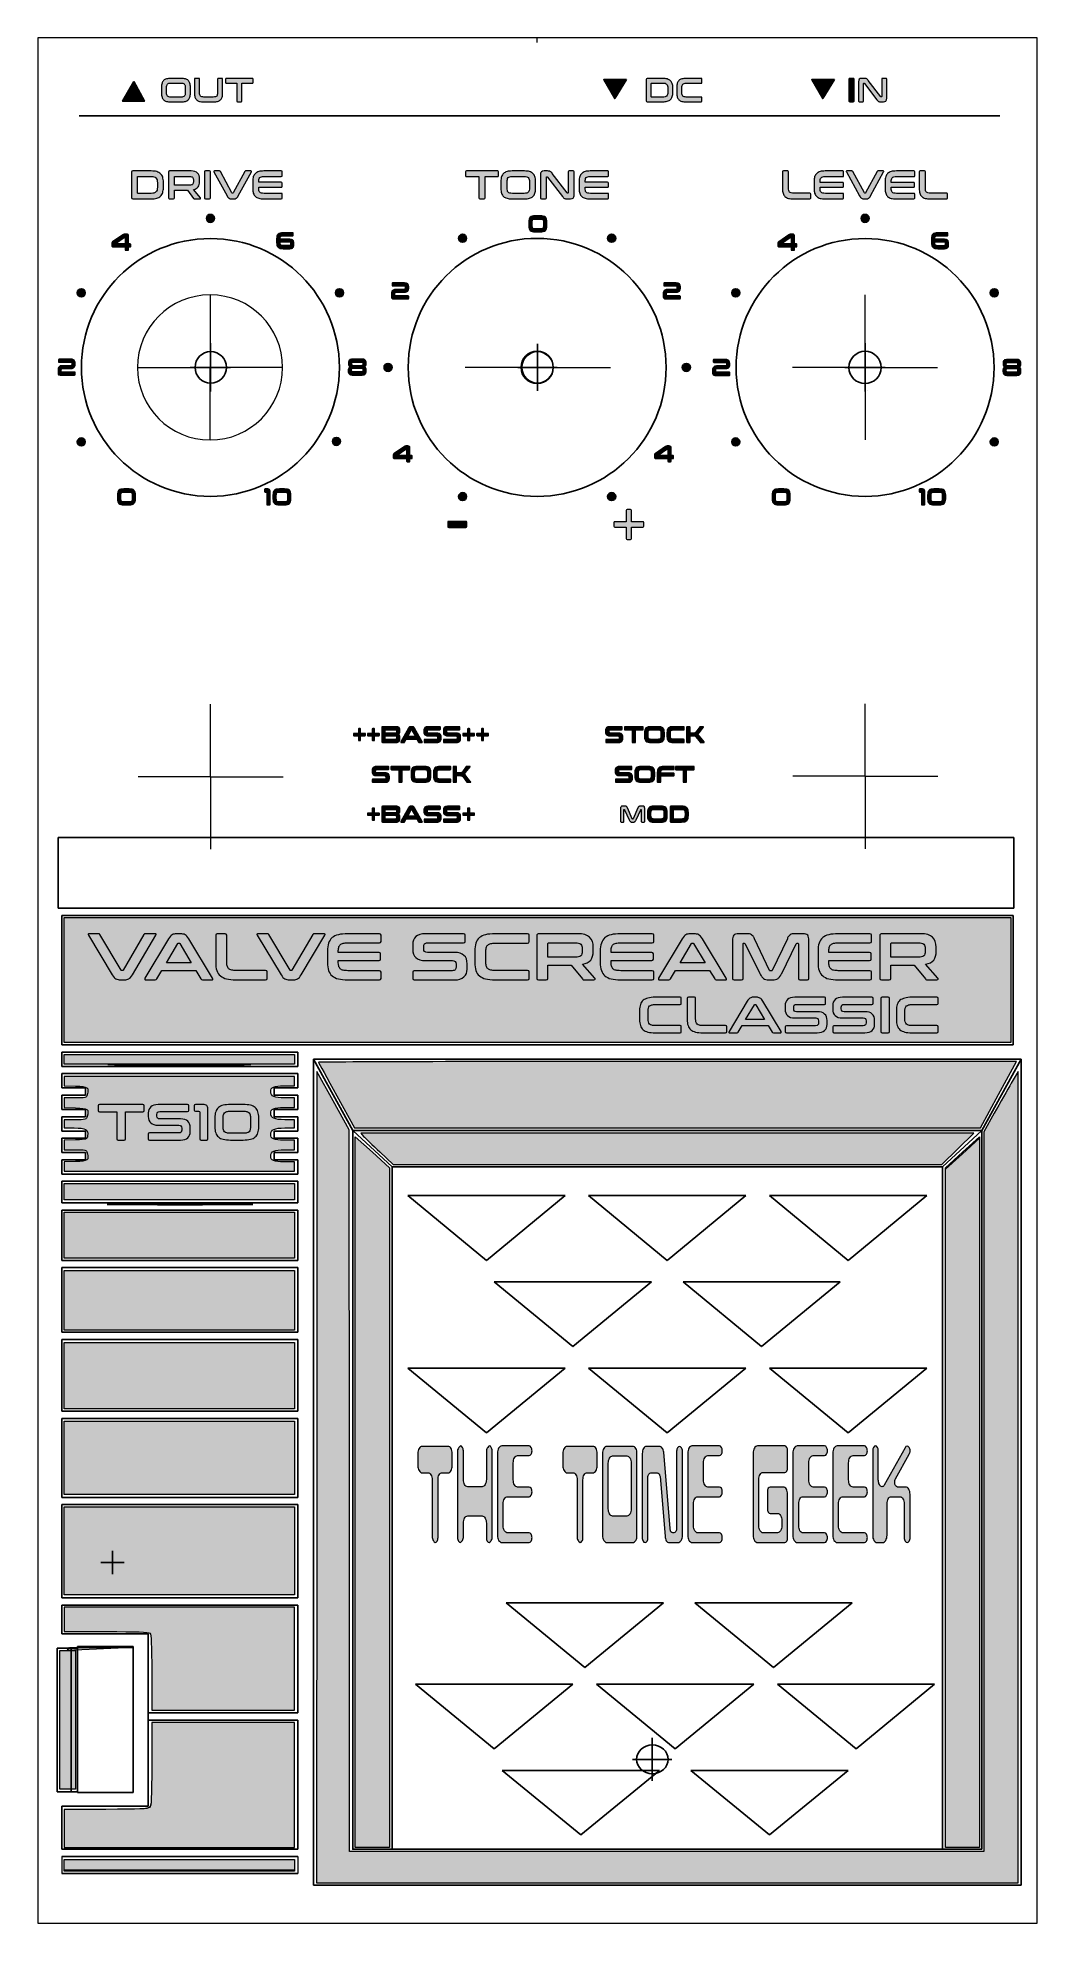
# Model space of a CAD drawing. Header units: millimetres. Extents: x 0 to 62, y -117 to 0.
import ezdxf

# ---------------------------------------------------------------- set-up
doc = ezdxf.new("R2010")
doc.units = ezdxf.units.MM
doc.header["$MEASUREMENT"] = 0
for name, color, linetype in [('GLOSS-V', 7, 'Continuous'), ('Layer 4', 7, 'Continuous'), ('Layer 5', 7, 'Continuous')]:
    doc.layers.add(name, color=color, linetype=linetype)
picture_1 = doc.add_image_def('image1.png', size_in_pixel=(700, 52))
picture_2 = doc.add_image_def('image2.png', size_in_pixel=(41, 107))

# ---------------------------------------------------------------- blocks, each defined once
blk = doc.blocks.new('block 3')
at = {"layer": 'GLOSS-V', "true_color": 0x010101}
h = blk.add_hatch(color=178, dxfattribs=at)
h.dxf.hatch_style = 2
edge = h.paths.add_edge_path()
edge.add_spline(control_points=[(25.64, -88.91), (25.59, -89), (25.52, -89.05), (25.45, -89.05), (25.45, -89.05), (25.09, -89.05), (25.09, -89.05), (25.02, -89.05), (24.96, -89.09), (24.9, -89.17), (24.85, -89.26), (24.83, -89.36), (24.83, -89.49), (24.83, -89.49), (24.83, -93.07), (24.83, -93.07), (24.83, -93.16), (24.81, -93.23), (24.77, -93.28), (24.74, -93.34), (24.7, -93.37), (24.65, -93.37), (24.61, -93.34), (24.58, -93.31), (24.56, -93.28), (24.53, -93.26), (24.51, -93.22), (24.5, -93.19), (24.48, -93.15), (24.47, -93.11), (24.47, -93.07), (24.47, -93.07), (24.47, -89.49), (24.47, -89.49), (24.47, -89.36), (24.44, -89.26), (24.39, -89.17), (24.34, -89.09), (24.28, -89.05), (24.21, -89.05), (24.21, -89.05), (23.85, -89.05), (23.85, -89.05), (23.77, -89.05), (23.71, -89), (23.66, -88.91), (23.61, -88.83), (23.58, -88.72), (23.58, -88.6), (23.58, -88.6), (23.58, -87.85), (23.58, -87.85), (23.58, -87.72), (23.61, -87.62), (23.66, -87.53), (23.71, -87.45), (23.77, -87.41), (23.85, -87.41), (23.85, -87.41), (25.45, -87.41), (25.45, -87.41), (25.52, -87.41), (25.59, -87.45), (25.64, -87.53), (25.69, -87.62), (25.71, -87.72), (25.71, -87.85), (25.71, -87.85), (25.71, -88.6), (25.71, -88.6), (25.71, -88.72), (25.69, -88.83), (25.64, -88.91)], knot_values=[0, 0, 0, 0, 1, 1, 1, 2, 2, 2, 3, 3, 3, 4, 4, 4, 5, 5, 5, 6, 6, 6, 7, 7, 7, 8, 8, 8, 9, 9, 9, 10, 10, 10, 11, 11, 11, 12, 12, 12, 13, 13, 13, 14, 14, 14, 15, 15, 15, 16, 16, 16, 17, 17, 17, 18, 18, 18, 19, 19, 19, 20, 20, 20, 21, 21, 21, 22, 22, 22, 23, 23, 23, 24, 24, 24, 24], degree=3, periodic=1)
h = blk.add_hatch(color=178, dxfattribs=at)
h.dxf.hatch_style = 2
edge = h.paths.add_edge_path()
edge.add_spline(control_points=[(28.16, -93.19), (28.14, -93.22), (28.12, -93.26), (28.1, -93.28), (28.07, -93.31), (28.04, -93.34), (28.01, -93.37), (27.96, -93.37), (27.91, -93.34), (27.88, -93.28), (27.85, -93.23), (27.83, -93.16), (27.83, -93.07), (27.83, -93.07), (27.83, -92.17), (27.83, -92.17), (27.83, -92.05), (27.8, -91.94), (27.75, -91.86), (27.7, -91.77), (27.64, -91.72), (27.56, -91.72), (27.56, -91.72), (26.67, -91.72), (26.67, -91.72), (26.59, -91.72), (26.53, -91.77), (26.48, -91.86), (26.43, -91.94), (26.4, -92.05), (26.4, -92.17), (26.4, -92.17), (26.4, -93.07), (26.4, -93.07), (26.4, -93.11), (26.39, -93.15), (26.37, -93.19), (26.36, -93.22), (26.34, -93.26), (26.31, -93.28), (26.28, -93.31), (26.25, -93.34), (26.22, -93.37), (26.17, -93.37), (26.13, -93.34), (26.1, -93.28), (26.06, -93.23), (26.04, -93.16), (26.04, -93.07), (26.04, -93.07), (26.04, -87.68), (26.04, -87.68), (26.04, -87.64), (26.05, -87.6), (26.07, -87.57), (26.09, -87.53), (26.11, -87.5), (26.13, -87.47), (26.16, -87.44), (26.19, -87.41), (26.22, -87.38), (26.27, -87.38), (26.32, -87.41), (26.35, -87.47), (26.38, -87.53), (26.4, -87.6), (26.4, -87.68), (26.4, -87.68), (26.4, -89.46), (26.4, -89.46), (26.4, -89.59), (26.43, -89.69), (26.48, -89.78), (26.53, -89.87), (26.59, -89.91), (26.67, -89.91), (26.67, -89.91), (27.56, -89.91), (27.56, -89.91), (27.64, -89.91), (27.7, -89.87), (27.75, -89.78), (27.8, -89.69), (27.83, -89.59), (27.83, -89.46), (27.83, -89.46), (27.83, -87.68), (27.83, -87.68), (27.83, -87.64), (27.84, -87.6), (27.86, -87.57), (27.87, -87.53), (27.89, -87.5), (27.92, -87.47), (27.94, -87.44), (27.97, -87.41), (28.01, -87.38), (28.06, -87.38), (28.1, -87.41), (28.13, -87.47), (28.17, -87.53), (28.19, -87.6), (28.19, -87.68), (28.19, -87.68), (28.19, -93.07), (28.19, -93.07), (28.19, -93.11), (28.18, -93.15), (28.16, -93.19)], knot_values=[0, 0, 0, 0, 1, 1, 1, 2, 2, 2, 3, 3, 3, 4, 4, 4, 5, 5, 5, 6, 6, 6, 7, 7, 7, 8, 8, 8, 9, 9, 9, 10, 10, 10, 11, 11, 11, 12, 12, 12, 13, 13, 13, 14, 14, 14, 15, 15, 15, 16, 16, 16, 17, 17, 17, 18, 18, 18, 19, 19, 19, 20, 20, 20, 21, 21, 21, 22, 22, 22, 23, 23, 23, 24, 24, 24, 25, 25, 25, 26, 26, 26, 27, 27, 27, 28, 28, 28, 29, 29, 29, 30, 30, 30, 31, 31, 31, 32, 32, 32, 33, 33, 33, 34, 34, 34, 35, 35, 35, 36, 36, 36, 36], degree=3, periodic=1)
h = blk.add_hatch(color=178, dxfattribs=at)
h.dxf.hatch_style = 2
edge = h.paths.add_edge_path()
edge.add_spline(control_points=[(30.66, -93.07), (30.66, -93.16), (30.64, -93.23), (30.61, -93.28), (30.57, -93.34), (30.53, -93.37), (30.48, -93.37), (30.48, -93.37), (28.78, -93.37), (28.78, -93.37), (28.71, -93.37), (28.65, -93.33), (28.59, -93.24), (28.54, -93.15), (28.52, -93.05), (28.52, -92.92), (28.52, -92.92), (28.52, -87.83), (28.52, -87.83), (28.52, -87.71), (28.54, -87.6), (28.59, -87.51), (28.65, -87.43), (28.71, -87.38), (28.78, -87.38), (28.78, -87.38), (30.48, -87.38), (30.48, -87.38), (30.53, -87.38), (30.57, -87.41), (30.61, -87.47), (30.64, -87.53), (30.66, -87.6), (30.66, -87.68), (30.66, -87.77), (30.64, -87.84), (30.61, -87.9), (30.57, -87.95), (30.53, -87.98), (30.48, -87.98), (30.48, -87.98), (29.76, -87.98), (29.76, -87.98), (29.69, -87.98), (29.63, -88.03), (29.58, -88.11), (29.52, -88.2), (29.5, -88.31), (29.5, -88.43), (29.5, -88.43), (29.5, -89.48), (29.5, -89.48), (29.5, -89.6), (29.52, -89.71), (29.58, -89.8), (29.63, -89.88), (29.69, -89.93), (29.76, -89.93), (29.76, -89.93), (30.48, -89.93), (30.48, -89.93), (30.53, -89.93), (30.57, -89.96), (30.61, -90.01), (30.64, -90.07), (30.66, -90.14), (30.66, -90.23), (30.66, -90.31), (30.64, -90.38), (30.61, -90.44), (30.57, -90.5), (30.53, -90.53), (30.48, -90.53), (30.48, -90.53), (29.14, -90.53), (29.14, -90.53), (29.07, -90.53), (29, -90.57), (28.95, -90.66), (28.9, -90.75), (28.87, -90.85), (28.87, -90.98), (28.87, -90.98), (28.87, -92.32), (28.87, -92.32), (28.87, -92.45), (28.9, -92.55), (28.95, -92.64), (29, -92.73), (29.07, -92.77), (29.14, -92.77), (29.14, -92.77), (30.48, -92.77), (30.48, -92.77), (30.53, -92.77), (30.57, -92.8), (30.61, -92.86), (30.64, -92.92), (30.66, -92.99), (30.66, -93.07)], knot_values=[0, 0, 0, 0, 1, 1, 1, 2, 2, 2, 3, 3, 3, 4, 4, 4, 5, 5, 5, 6, 6, 6, 7, 7, 7, 8, 8, 8, 9, 9, 9, 10, 10, 10, 11, 11, 11, 12, 12, 12, 13, 13, 13, 14, 14, 14, 15, 15, 15, 16, 16, 16, 17, 17, 17, 18, 18, 18, 19, 19, 19, 20, 20, 20, 21, 21, 21, 22, 22, 22, 23, 23, 23, 24, 24, 24, 25, 25, 25, 26, 26, 26, 27, 27, 27, 28, 28, 28, 29, 29, 29, 30, 30, 30, 31, 31, 31, 32, 32, 32, 33, 33, 33, 33], degree=3, periodic=1)
h = blk.add_hatch(color=178, dxfattribs=at)
h.dxf.hatch_style = 2
edge = h.paths.add_edge_path()
edge.add_spline(control_points=[(34.63, -88.91), (34.58, -89), (34.51, -89.05), (34.44, -89.05), (34.44, -89.05), (34.08, -89.05), (34.08, -89.05), (34.01, -89.05), (33.95, -89.09), (33.89, -89.17), (33.84, -89.26), (33.82, -89.36), (33.82, -89.49), (33.82, -89.49), (33.82, -93.07), (33.82, -93.07), (33.82, -93.16), (33.8, -93.23), (33.76, -93.28), (33.73, -93.34), (33.69, -93.37), (33.64, -93.37), (33.6, -93.34), (33.57, -93.31), (33.55, -93.28), (33.52, -93.26), (33.5, -93.22), (33.49, -93.19), (33.47, -93.15), (33.46, -93.11), (33.46, -93.07), (33.46, -93.07), (33.46, -89.49), (33.46, -89.49), (33.46, -89.36), (33.43, -89.26), (33.38, -89.17), (33.33, -89.09), (33.27, -89.05), (33.2, -89.05), (33.2, -89.05), (32.84, -89.05), (32.84, -89.05), (32.76, -89.05), (32.7, -89), (32.65, -88.91), (32.6, -88.83), (32.57, -88.72), (32.57, -88.6), (32.57, -88.6), (32.57, -87.85), (32.57, -87.85), (32.57, -87.72), (32.6, -87.62), (32.65, -87.53), (32.7, -87.45), (32.76, -87.41), (32.84, -87.41), (32.84, -87.41), (34.44, -87.41), (34.44, -87.41), (34.51, -87.41), (34.58, -87.45), (34.63, -87.53), (34.68, -87.62), (34.7, -87.72), (34.7, -87.85), (34.7, -87.85), (34.7, -88.6), (34.7, -88.6), (34.7, -88.72), (34.68, -88.83), (34.63, -88.91)], knot_values=[0, 0, 0, 0, 1, 1, 1, 2, 2, 2, 3, 3, 3, 4, 4, 4, 5, 5, 5, 6, 6, 6, 7, 7, 7, 8, 8, 8, 9, 9, 9, 10, 10, 10, 11, 11, 11, 12, 12, 12, 13, 13, 13, 14, 14, 14, 15, 15, 15, 16, 16, 16, 17, 17, 17, 18, 18, 18, 19, 19, 19, 20, 20, 20, 21, 21, 21, 22, 22, 22, 23, 23, 23, 24, 24, 24, 24], degree=3, periodic=1)
h = blk.add_hatch(color=178, dxfattribs=at)
h.dxf.hatch_style = 2
edge = h.paths.add_edge_path()
edge.add_spline(control_points=[(37.17, -92.92), (37.17, -93.05), (37.15, -93.15), (37.1, -93.24), (37.04, -93.33), (36.98, -93.37), (36.91, -93.37), (36.91, -93.37), (35.3, -93.37), (35.3, -93.37), (35.23, -93.37), (35.16, -93.33), (35.11, -93.24), (35.06, -93.15), (35.03, -93.05), (35.03, -92.92), (35.03, -92.92), (35.03, -87.85), (35.03, -87.85), (35.03, -87.72), (35.06, -87.62), (35.11, -87.53), (35.16, -87.45), (35.23, -87.41), (35.3, -87.41), (35.3, -87.41), (36.91, -87.41), (36.91, -87.41), (36.98, -87.41), (37.04, -87.45), (37.1, -87.53), (37.15, -87.62), (37.17, -87.72), (37.17, -87.85), (37.17, -87.85), (37.17, -92.92), (37.17, -92.92)], knot_values=[0, 0, 0, 0, 1, 1, 1, 2, 2, 2, 3, 3, 3, 4, 4, 4, 5, 5, 5, 6, 6, 6, 7, 7, 7, 8, 8, 8, 9, 9, 9, 10, 10, 10, 11, 11, 11, 12, 12, 12, 12], degree=3, periodic=1)
edge = h.paths.add_edge_path()
edge.add_spline(control_points=[(36.81, -88.45), (36.81, -88.33), (36.79, -88.22), (36.74, -88.14), (36.68, -88.05), (36.62, -88), (36.55, -88), (36.55, -88), (35.66, -88), (35.66, -88), (35.58, -88), (35.52, -88.05), (35.47, -88.14), (35.42, -88.22), (35.39, -88.33), (35.39, -88.45), (35.39, -88.45), (35.39, -91.28), (35.39, -91.28), (35.39, -91.41), (35.42, -91.51), (35.47, -91.6), (35.52, -91.69), (35.58, -91.73), (35.66, -91.73), (35.66, -91.73), (36.55, -91.73), (36.55, -91.73), (36.62, -91.73), (36.68, -91.69), (36.74, -91.6), (36.79, -91.51), (36.81, -91.41), (36.81, -91.28), (36.81, -91.28), (36.81, -88.45), (36.81, -88.45)], knot_values=[0, 0, 0, 0, 1, 1, 1, 2, 2, 2, 3, 3, 3, 4, 4, 4, 5, 5, 5, 6, 6, 6, 7, 7, 7, 8, 8, 8, 9, 9, 9, 10, 10, 10, 11, 11, 11, 12, 12, 12, 12], degree=3, periodic=1)
h = blk.add_hatch(color=178, dxfattribs=at)
h.dxf.hatch_style = 2
edge = h.paths.add_edge_path()
edge.add_spline(control_points=[(39.91, -93.24), (39.86, -93.33), (39.79, -93.37), (39.72, -93.37), (39.72, -93.37), (39.17, -93.37), (39.17, -93.37), (39.1, -93.37), (39.04, -93.33), (38.99, -93.26), (38.94, -93.18), (38.92, -93.09), (38.91, -92.97), (38.91, -92.97), (38.6, -89.28), (38.6, -89.28), (38.59, -89.21), (38.57, -89.16), (38.54, -89.11), (38.5, -89.07), (38.47, -89.05), (38.42, -89.05), (38.42, -89.05), (38.03, -89.05), (38.03, -89.05), (37.98, -89.05), (37.94, -89.07), (37.91, -89.13), (37.87, -89.18), (37.85, -89.25), (37.85, -89.34), (37.85, -89.34), (37.85, -93.07), (37.85, -93.07), (37.85, -93.16), (37.84, -93.23), (37.8, -93.28), (37.77, -93.34), (37.73, -93.37), (37.68, -93.37), (37.62, -93.37), (37.58, -93.34), (37.55, -93.28), (37.51, -93.23), (37.5, -93.16), (37.5, -93.07), (37.5, -93.07), (37.5, -87.85), (37.5, -87.85), (37.5, -87.73), (37.52, -87.62), (37.57, -87.53), (37.63, -87.45), (37.69, -87.41), (37.76, -87.41), (37.76, -87.41), (38.57, -87.41), (38.57, -87.41), (38.63, -87.41), (38.69, -87.44), (38.74, -87.51), (38.79, -87.58), (38.82, -87.67), (38.83, -87.77), (38.83, -87.77), (39.22, -92.51), (39.22, -92.51), (39.23, -92.59), (39.25, -92.65), (39.28, -92.7), (39.32, -92.75), (39.36, -92.77), (39.4, -92.77), (39.4, -92.77), (39.45, -92.77), (39.45, -92.77), (39.5, -92.77), (39.54, -92.74), (39.58, -92.69), (39.61, -92.63), (39.63, -92.56), (39.63, -92.47), (39.63, -92.47), (39.63, -87.71), (39.63, -87.71), (39.63, -87.62), (39.65, -87.55), (39.68, -87.49), (39.72, -87.43), (39.76, -87.41), (39.81, -87.41), (39.86, -87.41), (39.9, -87.43), (39.94, -87.49), (39.97, -87.55), (39.99, -87.62), (39.99, -87.71), (39.99, -87.71), (39.99, -92.92), (39.99, -92.92), (39.99, -93.05), (39.96, -93.15), (39.91, -93.24)], knot_values=[0, 0, 0, 0, 1, 1, 1, 2, 2, 2, 3, 3, 3, 4, 4, 4, 5, 5, 5, 6, 6, 6, 7, 7, 7, 8, 8, 8, 9, 9, 9, 10, 10, 10, 11, 11, 11, 12, 12, 12, 13, 13, 13, 14, 14, 14, 15, 15, 15, 16, 16, 16, 17, 17, 17, 18, 18, 18, 19, 19, 19, 20, 20, 20, 21, 21, 21, 22, 22, 22, 23, 23, 23, 24, 24, 24, 25, 25, 25, 26, 26, 26, 27, 27, 27, 28, 28, 28, 29, 29, 29, 30, 30, 30, 31, 31, 31, 32, 32, 32, 33, 33, 33, 34, 34, 34, 34], degree=3, periodic=1)
h = blk.add_hatch(color=178, dxfattribs=at)
h.dxf.hatch_style = 2
edge = h.paths.add_edge_path()
edge.add_spline(control_points=[(42.46, -93.07), (42.46, -93.16), (42.44, -93.23), (42.41, -93.28), (42.37, -93.34), (42.33, -93.37), (42.28, -93.37), (42.28, -93.37), (40.58, -93.37), (40.58, -93.37), (40.51, -93.37), (40.45, -93.33), (40.39, -93.24), (40.34, -93.15), (40.32, -93.05), (40.32, -92.92), (40.32, -92.92), (40.32, -87.83), (40.32, -87.83), (40.32, -87.71), (40.34, -87.6), (40.39, -87.51), (40.45, -87.43), (40.51, -87.38), (40.58, -87.38), (40.58, -87.38), (42.28, -87.38), (42.28, -87.38), (42.33, -87.38), (42.37, -87.41), (42.41, -87.47), (42.44, -87.53), (42.46, -87.6), (42.46, -87.68), (42.46, -87.77), (42.44, -87.84), (42.41, -87.9), (42.37, -87.95), (42.33, -87.98), (42.28, -87.98), (42.28, -87.98), (41.57, -87.98), (41.57, -87.98), (41.49, -87.98), (41.43, -88.03), (41.38, -88.11), (41.32, -88.2), (41.3, -88.31), (41.3, -88.43), (41.3, -88.43), (41.3, -89.48), (41.3, -89.48), (41.3, -89.6), (41.32, -89.71), (41.38, -89.8), (41.43, -89.88), (41.49, -89.93), (41.57, -89.93), (41.57, -89.93), (42.28, -89.93), (42.28, -89.93), (42.33, -89.93), (42.37, -89.96), (42.41, -90.01), (42.44, -90.07), (42.46, -90.14), (42.46, -90.23), (42.46, -90.31), (42.44, -90.38), (42.41, -90.44), (42.37, -90.5), (42.33, -90.53), (42.28, -90.53), (42.28, -90.53), (40.94, -90.53), (40.94, -90.53), (40.87, -90.53), (40.8, -90.57), (40.75, -90.66), (40.7, -90.75), (40.67, -90.85), (40.67, -90.98), (40.67, -90.98), (40.67, -92.32), (40.67, -92.32), (40.67, -92.45), (40.7, -92.55), (40.75, -92.64), (40.8, -92.73), (40.87, -92.77), (40.94, -92.77), (40.94, -92.77), (42.28, -92.77), (42.28, -92.77), (42.33, -92.77), (42.37, -92.8), (42.41, -92.86), (42.44, -92.92), (42.46, -92.99), (42.46, -93.07)], knot_values=[0, 0, 0, 0, 1, 1, 1, 2, 2, 2, 3, 3, 3, 4, 4, 4, 5, 5, 5, 6, 6, 6, 7, 7, 7, 8, 8, 8, 9, 9, 9, 10, 10, 10, 11, 11, 11, 12, 12, 12, 13, 13, 13, 14, 14, 14, 15, 15, 15, 16, 16, 16, 17, 17, 17, 18, 18, 18, 19, 19, 19, 20, 20, 20, 21, 21, 21, 22, 22, 22, 23, 23, 23, 24, 24, 24, 25, 25, 25, 26, 26, 26, 27, 27, 27, 28, 28, 28, 29, 29, 29, 30, 30, 30, 31, 31, 31, 32, 32, 32, 33, 33, 33, 33], degree=3, periodic=1)
h = blk.add_hatch(color=178, dxfattribs=at)
h.dxf.hatch_style = 2
edge = h.paths.add_edge_path()
edge.add_spline(control_points=[(46.46, -93.29), (46.43, -93.34), (46.39, -93.37), (46.34, -93.37), (46.34, -93.37), (44.64, -93.37), (44.64, -93.37), (44.57, -93.37), (44.5, -93.33), (44.45, -93.24), (44.4, -93.15), (44.37, -93.05), (44.37, -92.92), (44.37, -92.92), (44.37, -87.83), (44.37, -87.83), (44.37, -87.71), (44.4, -87.6), (44.45, -87.51), (44.5, -87.43), (44.57, -87.38), (44.64, -87.38), (44.64, -87.38), (46.34, -87.38), (46.34, -87.38), (46.39, -87.38), (46.43, -87.41), (46.46, -87.47), (46.5, -87.53), (46.51, -87.6), (46.51, -87.68), (46.51, -87.68), (46.51, -88.72), (46.51, -88.72), (46.51, -88.81), (46.5, -88.88), (46.46, -88.94), (46.43, -88.99), (46.39, -89.02), (46.34, -89.02), (46.34, -89.02), (45, -89.02), (45, -89.02), (44.92, -89.02), (44.86, -89.07), (44.81, -89.15), (44.76, -89.24), (44.73, -89.35), (44.73, -89.47), (44.73, -89.47), (44.73, -92.32), (44.73, -92.32), (44.73, -92.45), (44.76, -92.55), (44.81, -92.64), (44.86, -92.73), (44.92, -92.77), (45, -92.77), (45, -92.77), (45.89, -92.77), (45.89, -92.77), (45.96, -92.77), (46.03, -92.72), (46.08, -92.64), (46.13, -92.55), (46.16, -92.45), (46.16, -92.32), (46.16, -92.32), (46.16, -92.02), (46.16, -92.02), (46.16, -91.89), (46.13, -91.79), (46.08, -91.7), (46.03, -91.61), (45.96, -91.57), (45.89, -91.57), (45.89, -91.57), (45.43, -91.57), (45.43, -91.57), (45.38, -91.57), (45.34, -91.54), (45.31, -91.48), (45.27, -91.42), (45.26, -91.35), (45.26, -91.27), (45.26, -91.27), (45.26, -90.23), (45.26, -90.23), (45.26, -90.14), (45.27, -90.07), (45.31, -90.01), (45.34, -89.96), (45.38, -89.93), (45.43, -89.93), (45.43, -89.93), (46.25, -89.93), (46.25, -89.93), (46.32, -89.93), (46.38, -89.97), (46.44, -90.06), (46.49, -90.15), (46.51, -90.25), (46.51, -90.38), (46.51, -90.38), (46.51, -93.07), (46.51, -93.07), (46.51, -93.16), (46.5, -93.23), (46.46, -93.29)], knot_values=[0, 0, 0, 0, 1, 1, 1, 2, 2, 2, 3, 3, 3, 4, 4, 4, 5, 5, 5, 6, 6, 6, 7, 7, 7, 8, 8, 8, 9, 9, 9, 10, 10, 10, 11, 11, 11, 12, 12, 12, 13, 13, 13, 14, 14, 14, 15, 15, 15, 16, 16, 16, 17, 17, 17, 18, 18, 18, 19, 19, 19, 20, 20, 20, 21, 21, 21, 22, 22, 22, 23, 23, 23, 24, 24, 24, 25, 25, 25, 26, 26, 26, 27, 27, 27, 28, 28, 28, 29, 29, 29, 30, 30, 30, 31, 31, 31, 32, 32, 32, 33, 33, 33, 34, 34, 34, 35, 35, 35, 36, 36, 36, 36], degree=3, periodic=1)
h = blk.add_hatch(color=178, dxfattribs=at)
h.dxf.hatch_style = 2
edge = h.paths.add_edge_path()
edge.add_spline(control_points=[(48.99, -93.07), (48.99, -93.16), (48.97, -93.23), (48.93, -93.28), (48.9, -93.34), (48.86, -93.37), (48.81, -93.37), (48.81, -93.37), (47.11, -93.37), (47.11, -93.37), (47.04, -93.37), (46.97, -93.33), (46.92, -93.24), (46.87, -93.15), (46.84, -93.05), (46.84, -92.92), (46.84, -92.92), (46.84, -87.83), (46.84, -87.83), (46.84, -87.71), (46.87, -87.6), (46.92, -87.51), (46.97, -87.43), (47.04, -87.38), (47.11, -87.38), (47.11, -87.38), (48.81, -87.38), (48.81, -87.38), (48.86, -87.38), (48.9, -87.41), (48.93, -87.47), (48.97, -87.53), (48.99, -87.6), (48.99, -87.68), (48.99, -87.77), (48.97, -87.84), (48.93, -87.9), (48.9, -87.95), (48.86, -87.98), (48.81, -87.98), (48.81, -87.98), (48.09, -87.98), (48.09, -87.98), (48.02, -87.98), (47.96, -88.03), (47.9, -88.11), (47.85, -88.2), (47.83, -88.31), (47.83, -88.43), (47.83, -88.43), (47.83, -89.48), (47.83, -89.48), (47.83, -89.6), (47.85, -89.71), (47.9, -89.8), (47.96, -89.88), (48.02, -89.93), (48.09, -89.93), (48.09, -89.93), (48.81, -89.93), (48.81, -89.93), (48.86, -89.93), (48.9, -89.96), (48.93, -90.01), (48.97, -90.07), (48.99, -90.14), (48.99, -90.23), (48.99, -90.31), (48.97, -90.38), (48.93, -90.44), (48.9, -90.5), (48.86, -90.53), (48.81, -90.53), (48.81, -90.53), (47.47, -90.53), (47.47, -90.53), (47.39, -90.53), (47.33, -90.57), (47.28, -90.66), (47.23, -90.75), (47.2, -90.85), (47.2, -90.98), (47.2, -90.98), (47.2, -92.32), (47.2, -92.32), (47.2, -92.45), (47.23, -92.55), (47.28, -92.64), (47.33, -92.73), (47.39, -92.77), (47.47, -92.77), (47.47, -92.77), (48.81, -92.77), (48.81, -92.77), (48.86, -92.77), (48.9, -92.8), (48.93, -92.86), (48.97, -92.92), (48.99, -92.99), (48.99, -93.07)], knot_values=[0, 0, 0, 0, 1, 1, 1, 2, 2, 2, 3, 3, 3, 4, 4, 4, 5, 5, 5, 6, 6, 6, 7, 7, 7, 8, 8, 8, 9, 9, 9, 10, 10, 10, 11, 11, 11, 12, 12, 12, 13, 13, 13, 14, 14, 14, 15, 15, 15, 16, 16, 16, 17, 17, 17, 18, 18, 18, 19, 19, 19, 20, 20, 20, 21, 21, 21, 22, 22, 22, 23, 23, 23, 24, 24, 24, 25, 25, 25, 26, 26, 26, 27, 27, 27, 28, 28, 28, 29, 29, 29, 30, 30, 30, 31, 31, 31, 32, 32, 32, 33, 33, 33, 33], degree=3, periodic=1)
h = blk.add_hatch(color=178, dxfattribs=at)
h.dxf.hatch_style = 2
edge = h.paths.add_edge_path()
edge.add_spline(control_points=[(51.46, -93.07), (51.46, -93.16), (51.44, -93.23), (51.41, -93.28), (51.37, -93.34), (51.33, -93.37), (51.28, -93.37), (51.28, -93.37), (49.58, -93.37), (49.58, -93.37), (49.51, -93.37), (49.45, -93.33), (49.39, -93.24), (49.34, -93.15), (49.32, -93.05), (49.32, -92.92), (49.32, -92.92), (49.32, -87.83), (49.32, -87.83), (49.32, -87.71), (49.34, -87.6), (49.39, -87.51), (49.45, -87.43), (49.51, -87.38), (49.58, -87.38), (49.58, -87.38), (51.28, -87.38), (51.28, -87.38), (51.33, -87.38), (51.37, -87.41), (51.41, -87.47), (51.44, -87.53), (51.46, -87.6), (51.46, -87.68), (51.46, -87.77), (51.44, -87.84), (51.41, -87.9), (51.37, -87.95), (51.33, -87.98), (51.28, -87.98), (51.28, -87.98), (50.57, -87.98), (50.57, -87.98), (50.49, -87.98), (50.43, -88.03), (50.38, -88.11), (50.32, -88.2), (50.3, -88.31), (50.3, -88.43), (50.3, -88.43), (50.3, -89.48), (50.3, -89.48), (50.3, -89.6), (50.32, -89.71), (50.38, -89.8), (50.43, -89.88), (50.49, -89.93), (50.57, -89.93), (50.57, -89.93), (51.28, -89.93), (51.28, -89.93), (51.33, -89.93), (51.37, -89.96), (51.41, -90.01), (51.44, -90.07), (51.46, -90.14), (51.46, -90.23), (51.46, -90.31), (51.44, -90.38), (51.41, -90.44), (51.37, -90.5), (51.33, -90.53), (51.28, -90.53), (51.28, -90.53), (49.94, -90.53), (49.94, -90.53), (49.87, -90.53), (49.8, -90.57), (49.75, -90.66), (49.7, -90.75), (49.67, -90.85), (49.67, -90.98), (49.67, -90.98), (49.67, -92.32), (49.67, -92.32), (49.67, -92.45), (49.7, -92.55), (49.75, -92.64), (49.8, -92.73), (49.87, -92.77), (49.94, -92.77), (49.94, -92.77), (51.28, -92.77), (51.28, -92.77), (51.33, -92.77), (51.37, -92.8), (51.41, -92.86), (51.44, -92.92), (51.46, -92.99), (51.46, -93.07)], knot_values=[0, 0, 0, 0, 1, 1, 1, 2, 2, 2, 3, 3, 3, 4, 4, 4, 5, 5, 5, 6, 6, 6, 7, 7, 7, 8, 8, 8, 9, 9, 9, 10, 10, 10, 11, 11, 11, 12, 12, 12, 13, 13, 13, 14, 14, 14, 15, 15, 15, 16, 16, 16, 17, 17, 17, 18, 18, 18, 19, 19, 19, 20, 20, 20, 21, 21, 21, 22, 22, 22, 23, 23, 23, 24, 24, 24, 25, 25, 25, 26, 26, 26, 27, 27, 27, 28, 28, 28, 29, 29, 29, 30, 30, 30, 31, 31, 31, 32, 32, 32, 33, 33, 33, 33], degree=3, periodic=1)
h = blk.add_hatch(color=178, dxfattribs=at)
h.dxf.hatch_style = 2
edge = h.paths.add_edge_path()
edge.add_spline(control_points=[(54.06, -93.28), (54.02, -93.34), (53.98, -93.37), (53.93, -93.37), (53.88, -93.37), (53.84, -93.34), (53.8, -93.28), (53.77, -93.23), (53.75, -93.16), (53.75, -93.07), (53.75, -93.07), (53.75, -90.98), (53.75, -90.98), (53.75, -90.85), (53.72, -90.75), (53.67, -90.66), (53.62, -90.57), (53.56, -90.53), (53.48, -90.53), (53.48, -90.53), (52.95, -90.53), (52.95, -90.53), (52.87, -90.53), (52.81, -90.57), (52.76, -90.66), (52.71, -90.75), (52.68, -90.85), (52.68, -90.98), (52.68, -90.98), (52.68, -92.92), (52.68, -92.92), (52.68, -93.05), (52.65, -93.15), (52.6, -93.24), (52.55, -93.33), (52.49, -93.37), (52.41, -93.37), (52.41, -93.37), (52.06, -93.37), (52.06, -93.37), (51.98, -93.37), (51.92, -93.33), (51.87, -93.24), (51.81, -93.15), (51.79, -93.05), (51.79, -92.92), (51.79, -92.92), (51.79, -87.68), (51.79, -87.68), (51.79, -87.6), (51.8, -87.53), (51.84, -87.47), (51.87, -87.41), (51.92, -87.38), (51.97, -87.38), (52.02, -87.38), (52.06, -87.41), (52.09, -87.47), (52.13, -87.53), (52.14, -87.6), (52.14, -87.68), (52.14, -87.68), (52.14, -89.48), (52.14, -89.48), (52.14, -89.57), (52.16, -89.65), (52.18, -89.72), (52.21, -89.79), (52.25, -89.84), (52.29, -89.88), (52.31, -89.9), (52.34, -89.91), (52.37, -89.91), (52.42, -89.91), (52.47, -89.88), (52.51, -89.82), (52.51, -89.82), (53.8, -87.49), (53.8, -87.49), (53.83, -87.43), (53.87, -87.4), (53.92, -87.39), (53.98, -87.39), (54.02, -87.42), (54.05, -87.47), (54.09, -87.53), (54.11, -87.6), (54.11, -87.68), (54.11, -87.76), (54.1, -87.83), (54.06, -87.89), (54.06, -87.89), (53.21, -89.42), (53.21, -89.42), (53.18, -89.48), (53.16, -89.55), (53.16, -89.63), (53.16, -89.71), (53.18, -89.78), (53.21, -89.84), (53.25, -89.9), (53.29, -89.93), (53.34, -89.93), (53.34, -89.93), (53.84, -89.93), (53.84, -89.93), (53.91, -89.93), (53.98, -89.97), (54.03, -90.06), (54.08, -90.15), (54.11, -90.25), (54.11, -90.38), (54.11, -90.38), (54.11, -93.07), (54.11, -93.07), (54.11, -93.16), (54.09, -93.23), (54.06, -93.28)], knot_values=[0, 0, 0, 0, 1, 1, 1, 2, 2, 2, 3, 3, 3, 4, 4, 4, 5, 5, 5, 6, 6, 6, 7, 7, 7, 8, 8, 8, 9, 9, 9, 10, 10, 10, 11, 11, 11, 12, 12, 12, 13, 13, 13, 14, 14, 14, 15, 15, 15, 16, 16, 16, 17, 17, 17, 18, 18, 18, 19, 19, 19, 20, 20, 20, 21, 21, 21, 22, 22, 22, 23, 23, 23, 24, 24, 24, 25, 25, 25, 26, 26, 26, 27, 27, 27, 28, 28, 28, 29, 29, 29, 30, 30, 30, 31, 31, 31, 32, 32, 32, 33, 33, 33, 34, 34, 34, 35, 35, 35, 36, 36, 36, 37, 37, 37, 38, 38, 38, 39, 39, 39, 39], degree=3, periodic=1)
at = {"layer": 'GLOSS-V', "lineweight": 0}
for points, knots in [([(25.64, -88.91), (25.59, -89), (25.52, -89.05), (25.45, -89.05), (25.45, -89.05), (25.09, -89.05), (25.09, -89.05), (25.02, -89.05), (24.96, -89.09), (24.9, -89.17), (24.85, -89.26), (24.83, -89.36), (24.83, -89.49), (24.83, -89.49), (24.83, -93.07), (24.83, -93.07), (24.83, -93.16), (24.81, -93.23), (24.77, -93.28), (24.74, -93.34), (24.7, -93.37), (24.65, -93.37), (24.61, -93.34), (24.58, -93.31), (24.56, -93.28), (24.53, -93.26), (24.51, -93.22), (24.5, -93.19), (24.48, -93.15), (24.47, -93.11), (24.47, -93.07), (24.47, -93.07), (24.47, -89.49), (24.47, -89.49), (24.47, -89.36), (24.44, -89.26), (24.39, -89.17), (24.34, -89.09), (24.28, -89.05), (24.21, -89.05), (24.21, -89.05), (23.85, -89.05), (23.85, -89.05), (23.77, -89.05), (23.71, -89), (23.66, -88.91), (23.61, -88.83), (23.58, -88.72), (23.58, -88.6), (23.58, -88.6), (23.58, -87.85), (23.58, -87.85), (23.58, -87.72), (23.61, -87.62), (23.66, -87.53), (23.71, -87.45), (23.77, -87.41), (23.85, -87.41), (23.85, -87.41), (25.45, -87.41), (25.45, -87.41), (25.52, -87.41), (25.59, -87.45), (25.64, -87.53), (25.69, -87.62), (25.71, -87.72), (25.71, -87.85), (25.71, -87.85), (25.71, -88.6), (25.71, -88.6), (25.71, -88.72), (25.69, -88.83), (25.64, -88.91)], [0, 0, 0, 0, 1, 1, 1, 2, 2, 2, 3, 3, 3, 4, 4, 4, 5, 5, 5, 6, 6, 6, 7, 7, 7, 8, 8, 8, 9, 9, 9, 10, 10, 10, 11, 11, 11, 12, 12, 12, 13, 13, 13, 14, 14, 14, 15, 15, 15, 16, 16, 16, 17, 17, 17, 18, 18, 18, 19, 19, 19, 20, 20, 20, 21, 21, 21, 22, 22, 22, 23, 23, 23, 24, 24, 24, 24]), ([(28.16, -93.19), (28.14, -93.22), (28.12, -93.26), (28.1, -93.28), (28.07, -93.31), (28.04, -93.34), (28.01, -93.37), (27.96, -93.37), (27.91, -93.34), (27.88, -93.28), (27.85, -93.23), (27.83, -93.16), (27.83, -93.07), (27.83, -93.07), (27.83, -92.17), (27.83, -92.17), (27.83, -92.05), (27.8, -91.94), (27.75, -91.86), (27.7, -91.77), (27.64, -91.72), (27.56, -91.72), (27.56, -91.72), (26.67, -91.72), (26.67, -91.72), (26.59, -91.72), (26.53, -91.77), (26.48, -91.86), (26.43, -91.94), (26.4, -92.05), (26.4, -92.17), (26.4, -92.17), (26.4, -93.07), (26.4, -93.07), (26.4, -93.11), (26.39, -93.15), (26.37, -93.19), (26.36, -93.22), (26.34, -93.26), (26.31, -93.28), (26.28, -93.31), (26.25, -93.34), (26.22, -93.37), (26.17, -93.37), (26.13, -93.34), (26.1, -93.28), (26.06, -93.23), (26.04, -93.16), (26.04, -93.07), (26.04, -93.07), (26.04, -87.68), (26.04, -87.68), (26.04, -87.64), (26.05, -87.6), (26.07, -87.57), (26.09, -87.53), (26.11, -87.5), (26.13, -87.47), (26.16, -87.44), (26.19, -87.41), (26.22, -87.38), (26.27, -87.38), (26.32, -87.41), (26.35, -87.47), (26.38, -87.53), (26.4, -87.6), (26.4, -87.68), (26.4, -87.68), (26.4, -89.46), (26.4, -89.46), (26.4, -89.59), (26.43, -89.69), (26.48, -89.78), (26.53, -89.87), (26.59, -89.91), (26.67, -89.91), (26.67, -89.91), (27.56, -89.91), (27.56, -89.91), (27.64, -89.91), (27.7, -89.87), (27.75, -89.78), (27.8, -89.69), (27.83, -89.59), (27.83, -89.46), (27.83, -89.46), (27.83, -87.68), (27.83, -87.68), (27.83, -87.64), (27.84, -87.6), (27.86, -87.57), (27.87, -87.53), (27.89, -87.5), (27.92, -87.47), (27.94, -87.44), (27.97, -87.41), (28.01, -87.38), (28.06, -87.38), (28.1, -87.41), (28.13, -87.47), (28.17, -87.53), (28.19, -87.6), (28.19, -87.68), (28.19, -87.68), (28.19, -93.07), (28.19, -93.07), (28.19, -93.11), (28.18, -93.15), (28.16, -93.19)], [0, 0, 0, 0, 1, 1, 1, 2, 2, 2, 3, 3, 3, 4, 4, 4, 5, 5, 5, 6, 6, 6, 7, 7, 7, 8, 8, 8, 9, 9, 9, 10, 10, 10, 11, 11, 11, 12, 12, 12, 13, 13, 13, 14, 14, 14, 15, 15, 15, 16, 16, 16, 17, 17, 17, 18, 18, 18, 19, 19, 19, 20, 20, 20, 21, 21, 21, 22, 22, 22, 23, 23, 23, 24, 24, 24, 25, 25, 25, 26, 26, 26, 27, 27, 27, 28, 28, 28, 29, 29, 29, 30, 30, 30, 31, 31, 31, 32, 32, 32, 33, 33, 33, 34, 34, 34, 35, 35, 35, 36, 36, 36, 36]), ([(30.66, -93.07), (30.66, -93.16), (30.64, -93.23), (30.61, -93.28), (30.57, -93.34), (30.53, -93.37), (30.48, -93.37), (30.48, -93.37), (28.78, -93.37), (28.78, -93.37), (28.71, -93.37), (28.65, -93.33), (28.59, -93.24), (28.54, -93.15), (28.52, -93.05), (28.52, -92.92), (28.52, -92.92), (28.52, -87.83), (28.52, -87.83), (28.52, -87.71), (28.54, -87.6), (28.59, -87.51), (28.65, -87.43), (28.71, -87.38), (28.78, -87.38), (28.78, -87.38), (30.48, -87.38), (30.48, -87.38), (30.53, -87.38), (30.57, -87.41), (30.61, -87.47), (30.64, -87.53), (30.66, -87.6), (30.66, -87.68), (30.66, -87.77), (30.64, -87.84), (30.61, -87.9), (30.57, -87.95), (30.53, -87.98), (30.48, -87.98), (30.48, -87.98), (29.76, -87.98), (29.76, -87.98), (29.69, -87.98), (29.63, -88.03), (29.58, -88.11), (29.52, -88.2), (29.5, -88.31), (29.5, -88.43), (29.5, -88.43), (29.5, -89.48), (29.5, -89.48), (29.5, -89.6), (29.52, -89.71), (29.58, -89.8), (29.63, -89.88), (29.69, -89.93), (29.76, -89.93), (29.76, -89.93), (30.48, -89.93), (30.48, -89.93), (30.53, -89.93), (30.57, -89.96), (30.61, -90.01), (30.64, -90.07), (30.66, -90.14), (30.66, -90.23), (30.66, -90.31), (30.64, -90.38), (30.61, -90.44), (30.57, -90.5), (30.53, -90.53), (30.48, -90.53), (30.48, -90.53), (29.14, -90.53), (29.14, -90.53), (29.07, -90.53), (29, -90.57), (28.95, -90.66), (28.9, -90.75), (28.87, -90.85), (28.87, -90.98), (28.87, -90.98), (28.87, -92.32), (28.87, -92.32), (28.87, -92.45), (28.9, -92.55), (28.95, -92.64), (29, -92.73), (29.07, -92.77), (29.14, -92.77), (29.14, -92.77), (30.48, -92.77), (30.48, -92.77), (30.53, -92.77), (30.57, -92.8), (30.61, -92.86), (30.64, -92.92), (30.66, -92.99), (30.66, -93.07)], [0, 0, 0, 0, 1, 1, 1, 2, 2, 2, 3, 3, 3, 4, 4, 4, 5, 5, 5, 6, 6, 6, 7, 7, 7, 8, 8, 8, 9, 9, 9, 10, 10, 10, 11, 11, 11, 12, 12, 12, 13, 13, 13, 14, 14, 14, 15, 15, 15, 16, 16, 16, 17, 17, 17, 18, 18, 18, 19, 19, 19, 20, 20, 20, 21, 21, 21, 22, 22, 22, 23, 23, 23, 24, 24, 24, 25, 25, 25, 26, 26, 26, 27, 27, 27, 28, 28, 28, 29, 29, 29, 30, 30, 30, 31, 31, 31, 32, 32, 32, 33, 33, 33, 33]), ([(34.63, -88.91), (34.58, -89), (34.51, -89.05), (34.44, -89.05), (34.44, -89.05), (34.08, -89.05), (34.08, -89.05), (34.01, -89.05), (33.95, -89.09), (33.89, -89.17), (33.84, -89.26), (33.82, -89.36), (33.82, -89.49), (33.82, -89.49), (33.82, -93.07), (33.82, -93.07), (33.82, -93.16), (33.8, -93.23), (33.76, -93.28), (33.73, -93.34), (33.69, -93.37), (33.64, -93.37), (33.6, -93.34), (33.57, -93.31), (33.55, -93.28), (33.52, -93.26), (33.5, -93.22), (33.49, -93.19), (33.47, -93.15), (33.46, -93.11), (33.46, -93.07), (33.46, -93.07), (33.46, -89.49), (33.46, -89.49), (33.46, -89.36), (33.43, -89.26), (33.38, -89.17), (33.33, -89.09), (33.27, -89.05), (33.2, -89.05), (33.2, -89.05), (32.84, -89.05), (32.84, -89.05), (32.76, -89.05), (32.7, -89), (32.65, -88.91), (32.6, -88.83), (32.57, -88.72), (32.57, -88.6), (32.57, -88.6), (32.57, -87.85), (32.57, -87.85), (32.57, -87.72), (32.6, -87.62), (32.65, -87.53), (32.7, -87.45), (32.76, -87.41), (32.84, -87.41), (32.84, -87.41), (34.44, -87.41), (34.44, -87.41), (34.51, -87.41), (34.58, -87.45), (34.63, -87.53), (34.68, -87.62), (34.7, -87.72), (34.7, -87.85), (34.7, -87.85), (34.7, -88.6), (34.7, -88.6), (34.7, -88.72), (34.68, -88.83), (34.63, -88.91)], [0, 0, 0, 0, 1, 1, 1, 2, 2, 2, 3, 3, 3, 4, 4, 4, 5, 5, 5, 6, 6, 6, 7, 7, 7, 8, 8, 8, 9, 9, 9, 10, 10, 10, 11, 11, 11, 12, 12, 12, 13, 13, 13, 14, 14, 14, 15, 15, 15, 16, 16, 16, 17, 17, 17, 18, 18, 18, 19, 19, 19, 20, 20, 20, 21, 21, 21, 22, 22, 22, 23, 23, 23, 24, 24, 24, 24]), ([(37.17, -92.92), (37.17, -93.05), (37.15, -93.15), (37.1, -93.24), (37.04, -93.33), (36.98, -93.37), (36.91, -93.37), (36.91, -93.37), (35.3, -93.37), (35.3, -93.37), (35.23, -93.37), (35.16, -93.33), (35.11, -93.24), (35.06, -93.15), (35.03, -93.05), (35.03, -92.92), (35.03, -92.92), (35.03, -87.85), (35.03, -87.85), (35.03, -87.72), (35.06, -87.62), (35.11, -87.53), (35.16, -87.45), (35.23, -87.41), (35.3, -87.41), (35.3, -87.41), (36.91, -87.41), (36.91, -87.41), (36.98, -87.41), (37.04, -87.45), (37.1, -87.53), (37.15, -87.62), (37.17, -87.72), (37.17, -87.85), (37.17, -87.85), (37.17, -92.92), (37.17, -92.92)], [0, 0, 0, 0, 1, 1, 1, 2, 2, 2, 3, 3, 3, 4, 4, 4, 5, 5, 5, 6, 6, 6, 7, 7, 7, 8, 8, 8, 9, 9, 9, 10, 10, 10, 11, 11, 11, 12, 12, 12, 12]), ([(39.91, -93.24), (39.86, -93.33), (39.79, -93.37), (39.72, -93.37), (39.72, -93.37), (39.17, -93.37), (39.17, -93.37), (39.1, -93.37), (39.04, -93.33), (38.99, -93.26), (38.94, -93.18), (38.92, -93.09), (38.91, -92.97), (38.91, -92.97), (38.6, -89.28), (38.6, -89.28), (38.59, -89.21), (38.57, -89.16), (38.54, -89.11), (38.5, -89.07), (38.47, -89.05), (38.42, -89.05), (38.42, -89.05), (38.03, -89.05), (38.03, -89.05), (37.98, -89.05), (37.94, -89.07), (37.91, -89.13), (37.87, -89.18), (37.85, -89.25), (37.85, -89.34), (37.85, -89.34), (37.85, -93.07), (37.85, -93.07), (37.85, -93.16), (37.84, -93.23), (37.8, -93.28), (37.77, -93.34), (37.73, -93.37), (37.68, -93.37), (37.62, -93.37), (37.58, -93.34), (37.55, -93.28), (37.51, -93.23), (37.5, -93.16), (37.5, -93.07), (37.5, -93.07), (37.5, -87.85), (37.5, -87.85), (37.5, -87.73), (37.52, -87.62), (37.57, -87.53), (37.63, -87.45), (37.69, -87.41), (37.76, -87.41), (37.76, -87.41), (38.57, -87.41), (38.57, -87.41), (38.63, -87.41), (38.69, -87.44), (38.74, -87.51), (38.79, -87.58), (38.82, -87.67), (38.83, -87.77), (38.83, -87.77), (39.22, -92.51), (39.22, -92.51), (39.23, -92.59), (39.25, -92.65), (39.28, -92.7), (39.32, -92.75), (39.36, -92.77), (39.4, -92.77), (39.4, -92.77), (39.45, -92.77), (39.45, -92.77), (39.5, -92.77), (39.54, -92.74), (39.58, -92.69), (39.61, -92.63), (39.63, -92.56), (39.63, -92.47), (39.63, -92.47), (39.63, -87.71), (39.63, -87.71), (39.63, -87.62), (39.65, -87.55), (39.68, -87.49), (39.72, -87.43), (39.76, -87.41), (39.81, -87.41), (39.86, -87.41), (39.9, -87.43), (39.94, -87.49), (39.97, -87.55), (39.99, -87.62), (39.99, -87.71), (39.99, -87.71), (39.99, -92.92), (39.99, -92.92), (39.99, -93.05), (39.96, -93.15), (39.91, -93.24)], [0, 0, 0, 0, 1, 1, 1, 2, 2, 2, 3, 3, 3, 4, 4, 4, 5, 5, 5, 6, 6, 6, 7, 7, 7, 8, 8, 8, 9, 9, 9, 10, 10, 10, 11, 11, 11, 12, 12, 12, 13, 13, 13, 14, 14, 14, 15, 15, 15, 16, 16, 16, 17, 17, 17, 18, 18, 18, 19, 19, 19, 20, 20, 20, 21, 21, 21, 22, 22, 22, 23, 23, 23, 24, 24, 24, 25, 25, 25, 26, 26, 26, 27, 27, 27, 28, 28, 28, 29, 29, 29, 30, 30, 30, 31, 31, 31, 32, 32, 32, 33, 33, 33, 34, 34, 34, 34]), ([(42.46, -93.07), (42.46, -93.16), (42.44, -93.23), (42.41, -93.28), (42.37, -93.34), (42.33, -93.37), (42.28, -93.37), (42.28, -93.37), (40.58, -93.37), (40.58, -93.37), (40.51, -93.37), (40.45, -93.33), (40.39, -93.24), (40.34, -93.15), (40.32, -93.05), (40.32, -92.92), (40.32, -92.92), (40.32, -87.83), (40.32, -87.83), (40.32, -87.71), (40.34, -87.6), (40.39, -87.51), (40.45, -87.43), (40.51, -87.38), (40.58, -87.38), (40.58, -87.38), (42.28, -87.38), (42.28, -87.38), (42.33, -87.38), (42.37, -87.41), (42.41, -87.47), (42.44, -87.53), (42.46, -87.6), (42.46, -87.68), (42.46, -87.77), (42.44, -87.84), (42.41, -87.9), (42.37, -87.95), (42.33, -87.98), (42.28, -87.98), (42.28, -87.98), (41.57, -87.98), (41.57, -87.98), (41.49, -87.98), (41.43, -88.03), (41.38, -88.11), (41.32, -88.2), (41.3, -88.31), (41.3, -88.43), (41.3, -88.43), (41.3, -89.48), (41.3, -89.48), (41.3, -89.6), (41.32, -89.71), (41.38, -89.8), (41.43, -89.88), (41.49, -89.93), (41.57, -89.93), (41.57, -89.93), (42.28, -89.93), (42.28, -89.93), (42.33, -89.93), (42.37, -89.96), (42.41, -90.01), (42.44, -90.07), (42.46, -90.14), (42.46, -90.23), (42.46, -90.31), (42.44, -90.38), (42.41, -90.44), (42.37, -90.5), (42.33, -90.53), (42.28, -90.53), (42.28, -90.53), (40.94, -90.53), (40.94, -90.53), (40.87, -90.53), (40.8, -90.57), (40.75, -90.66), (40.7, -90.75), (40.67, -90.85), (40.67, -90.98), (40.67, -90.98), (40.67, -92.32), (40.67, -92.32), (40.67, -92.45), (40.7, -92.55), (40.75, -92.64), (40.8, -92.73), (40.87, -92.77), (40.94, -92.77), (40.94, -92.77), (42.28, -92.77), (42.28, -92.77), (42.33, -92.77), (42.37, -92.8), (42.41, -92.86), (42.44, -92.92), (42.46, -92.99), (42.46, -93.07)], [0, 0, 0, 0, 1, 1, 1, 2, 2, 2, 3, 3, 3, 4, 4, 4, 5, 5, 5, 6, 6, 6, 7, 7, 7, 8, 8, 8, 9, 9, 9, 10, 10, 10, 11, 11, 11, 12, 12, 12, 13, 13, 13, 14, 14, 14, 15, 15, 15, 16, 16, 16, 17, 17, 17, 18, 18, 18, 19, 19, 19, 20, 20, 20, 21, 21, 21, 22, 22, 22, 23, 23, 23, 24, 24, 24, 25, 25, 25, 26, 26, 26, 27, 27, 27, 28, 28, 28, 29, 29, 29, 30, 30, 30, 31, 31, 31, 32, 32, 32, 33, 33, 33, 33]), ([(46.46, -93.29), (46.43, -93.34), (46.39, -93.37), (46.34, -93.37), (46.34, -93.37), (44.64, -93.37), (44.64, -93.37), (44.57, -93.37), (44.5, -93.33), (44.45, -93.24), (44.4, -93.15), (44.37, -93.05), (44.37, -92.92), (44.37, -92.92), (44.37, -87.83), (44.37, -87.83), (44.37, -87.71), (44.4, -87.6), (44.45, -87.51), (44.5, -87.43), (44.57, -87.38), (44.64, -87.38), (44.64, -87.38), (46.34, -87.38), (46.34, -87.38), (46.39, -87.38), (46.43, -87.41), (46.46, -87.47), (46.5, -87.53), (46.51, -87.6), (46.51, -87.68), (46.51, -87.68), (46.51, -88.72), (46.51, -88.72), (46.51, -88.81), (46.5, -88.88), (46.46, -88.94), (46.43, -88.99), (46.39, -89.02), (46.34, -89.02), (46.34, -89.02), (45, -89.02), (45, -89.02), (44.92, -89.02), (44.86, -89.07), (44.81, -89.15), (44.76, -89.24), (44.73, -89.35), (44.73, -89.47), (44.73, -89.47), (44.73, -92.32), (44.73, -92.32), (44.73, -92.45), (44.76, -92.55), (44.81, -92.64), (44.86, -92.73), (44.92, -92.77), (45, -92.77), (45, -92.77), (45.89, -92.77), (45.89, -92.77), (45.96, -92.77), (46.03, -92.72), (46.08, -92.64), (46.13, -92.55), (46.16, -92.45), (46.16, -92.32), (46.16, -92.32), (46.16, -92.02), (46.16, -92.02), (46.16, -91.89), (46.13, -91.79), (46.08, -91.7), (46.03, -91.61), (45.96, -91.57), (45.89, -91.57), (45.89, -91.57), (45.43, -91.57), (45.43, -91.57), (45.38, -91.57), (45.34, -91.54), (45.31, -91.48), (45.27, -91.42), (45.26, -91.35), (45.26, -91.27), (45.26, -91.27), (45.26, -90.23), (45.26, -90.23), (45.26, -90.14), (45.27, -90.07), (45.31, -90.01), (45.34, -89.96), (45.38, -89.93), (45.43, -89.93), (45.43, -89.93), (46.25, -89.93), (46.25, -89.93), (46.32, -89.93), (46.38, -89.97), (46.44, -90.06), (46.49, -90.15), (46.51, -90.25), (46.51, -90.38), (46.51, -90.38), (46.51, -93.07), (46.51, -93.07), (46.51, -93.16), (46.5, -93.23), (46.46, -93.29)], [0, 0, 0, 0, 1, 1, 1, 2, 2, 2, 3, 3, 3, 4, 4, 4, 5, 5, 5, 6, 6, 6, 7, 7, 7, 8, 8, 8, 9, 9, 9, 10, 10, 10, 11, 11, 11, 12, 12, 12, 13, 13, 13, 14, 14, 14, 15, 15, 15, 16, 16, 16, 17, 17, 17, 18, 18, 18, 19, 19, 19, 20, 20, 20, 21, 21, 21, 22, 22, 22, 23, 23, 23, 24, 24, 24, 25, 25, 25, 26, 26, 26, 27, 27, 27, 28, 28, 28, 29, 29, 29, 30, 30, 30, 31, 31, 31, 32, 32, 32, 33, 33, 33, 34, 34, 34, 35, 35, 35, 36, 36, 36, 36]), ([(48.99, -93.07), (48.99, -93.16), (48.97, -93.23), (48.93, -93.28), (48.9, -93.34), (48.86, -93.37), (48.81, -93.37), (48.81, -93.37), (47.11, -93.37), (47.11, -93.37), (47.04, -93.37), (46.97, -93.33), (46.92, -93.24), (46.87, -93.15), (46.84, -93.05), (46.84, -92.92), (46.84, -92.92), (46.84, -87.83), (46.84, -87.83), (46.84, -87.71), (46.87, -87.6), (46.92, -87.51), (46.97, -87.43), (47.04, -87.38), (47.11, -87.38), (47.11, -87.38), (48.81, -87.38), (48.81, -87.38), (48.86, -87.38), (48.9, -87.41), (48.93, -87.47), (48.97, -87.53), (48.99, -87.6), (48.99, -87.68), (48.99, -87.77), (48.97, -87.84), (48.93, -87.9), (48.9, -87.95), (48.86, -87.98), (48.81, -87.98), (48.81, -87.98), (48.09, -87.98), (48.09, -87.98), (48.02, -87.98), (47.96, -88.03), (47.9, -88.11), (47.85, -88.2), (47.83, -88.31), (47.83, -88.43), (47.83, -88.43), (47.83, -89.48), (47.83, -89.48), (47.83, -89.6), (47.85, -89.71), (47.9, -89.8), (47.96, -89.88), (48.02, -89.93), (48.09, -89.93), (48.09, -89.93), (48.81, -89.93), (48.81, -89.93), (48.86, -89.93), (48.9, -89.96), (48.93, -90.01), (48.97, -90.07), (48.99, -90.14), (48.99, -90.23), (48.99, -90.31), (48.97, -90.38), (48.93, -90.44), (48.9, -90.5), (48.86, -90.53), (48.81, -90.53), (48.81, -90.53), (47.47, -90.53), (47.47, -90.53), (47.39, -90.53), (47.33, -90.57), (47.28, -90.66), (47.23, -90.75), (47.2, -90.85), (47.2, -90.98), (47.2, -90.98), (47.2, -92.32), (47.2, -92.32), (47.2, -92.45), (47.23, -92.55), (47.28, -92.64), (47.33, -92.73), (47.39, -92.77), (47.47, -92.77), (47.47, -92.77), (48.81, -92.77), (48.81, -92.77), (48.86, -92.77), (48.9, -92.8), (48.93, -92.86), (48.97, -92.92), (48.99, -92.99), (48.99, -93.07)], [0, 0, 0, 0, 1, 1, 1, 2, 2, 2, 3, 3, 3, 4, 4, 4, 5, 5, 5, 6, 6, 6, 7, 7, 7, 8, 8, 8, 9, 9, 9, 10, 10, 10, 11, 11, 11, 12, 12, 12, 13, 13, 13, 14, 14, 14, 15, 15, 15, 16, 16, 16, 17, 17, 17, 18, 18, 18, 19, 19, 19, 20, 20, 20, 21, 21, 21, 22, 22, 22, 23, 23, 23, 24, 24, 24, 25, 25, 25, 26, 26, 26, 27, 27, 27, 28, 28, 28, 29, 29, 29, 30, 30, 30, 31, 31, 31, 32, 32, 32, 33, 33, 33, 33]), ([(51.46, -93.07), (51.46, -93.16), (51.44, -93.23), (51.41, -93.28), (51.37, -93.34), (51.33, -93.37), (51.28, -93.37), (51.28, -93.37), (49.58, -93.37), (49.58, -93.37), (49.51, -93.37), (49.45, -93.33), (49.39, -93.24), (49.34, -93.15), (49.32, -93.05), (49.32, -92.92), (49.32, -92.92), (49.32, -87.83), (49.32, -87.83), (49.32, -87.71), (49.34, -87.6), (49.39, -87.51), (49.45, -87.43), (49.51, -87.38), (49.58, -87.38), (49.58, -87.38), (51.28, -87.38), (51.28, -87.38), (51.33, -87.38), (51.37, -87.41), (51.41, -87.47), (51.44, -87.53), (51.46, -87.6), (51.46, -87.68), (51.46, -87.77), (51.44, -87.84), (51.41, -87.9), (51.37, -87.95), (51.33, -87.98), (51.28, -87.98), (51.28, -87.98), (50.57, -87.98), (50.57, -87.98), (50.49, -87.98), (50.43, -88.03), (50.38, -88.11), (50.32, -88.2), (50.3, -88.31), (50.3, -88.43), (50.3, -88.43), (50.3, -89.48), (50.3, -89.48), (50.3, -89.6), (50.32, -89.71), (50.38, -89.8), (50.43, -89.88), (50.49, -89.93), (50.57, -89.93), (50.57, -89.93), (51.28, -89.93), (51.28, -89.93), (51.33, -89.93), (51.37, -89.96), (51.41, -90.01), (51.44, -90.07), (51.46, -90.14), (51.46, -90.23), (51.46, -90.31), (51.44, -90.38), (51.41, -90.44), (51.37, -90.5), (51.33, -90.53), (51.28, -90.53), (51.28, -90.53), (49.94, -90.53), (49.94, -90.53), (49.87, -90.53), (49.8, -90.57), (49.75, -90.66), (49.7, -90.75), (49.67, -90.85), (49.67, -90.98), (49.67, -90.98), (49.67, -92.32), (49.67, -92.32), (49.67, -92.45), (49.7, -92.55), (49.75, -92.64), (49.8, -92.73), (49.87, -92.77), (49.94, -92.77), (49.94, -92.77), (51.28, -92.77), (51.28, -92.77), (51.33, -92.77), (51.37, -92.8), (51.41, -92.86), (51.44, -92.92), (51.46, -92.99), (51.46, -93.07)], [0, 0, 0, 0, 1, 1, 1, 2, 2, 2, 3, 3, 3, 4, 4, 4, 5, 5, 5, 6, 6, 6, 7, 7, 7, 8, 8, 8, 9, 9, 9, 10, 10, 10, 11, 11, 11, 12, 12, 12, 13, 13, 13, 14, 14, 14, 15, 15, 15, 16, 16, 16, 17, 17, 17, 18, 18, 18, 19, 19, 19, 20, 20, 20, 21, 21, 21, 22, 22, 22, 23, 23, 23, 24, 24, 24, 25, 25, 25, 26, 26, 26, 27, 27, 27, 28, 28, 28, 29, 29, 29, 30, 30, 30, 31, 31, 31, 32, 32, 32, 33, 33, 33, 33]), ([(54.06, -93.28), (54.02, -93.34), (53.98, -93.37), (53.93, -93.37), (53.88, -93.37), (53.84, -93.34), (53.8, -93.28), (53.77, -93.23), (53.75, -93.16), (53.75, -93.07), (53.75, -93.07), (53.75, -90.98), (53.75, -90.98), (53.75, -90.85), (53.72, -90.75), (53.67, -90.66), (53.62, -90.57), (53.56, -90.53), (53.48, -90.53), (53.48, -90.53), (52.95, -90.53), (52.95, -90.53), (52.87, -90.53), (52.81, -90.57), (52.76, -90.66), (52.71, -90.75), (52.68, -90.85), (52.68, -90.98), (52.68, -90.98), (52.68, -92.92), (52.68, -92.92), (52.68, -93.05), (52.65, -93.15), (52.6, -93.24), (52.55, -93.33), (52.49, -93.37), (52.41, -93.37), (52.41, -93.37), (52.06, -93.37), (52.06, -93.37), (51.98, -93.37), (51.92, -93.33), (51.87, -93.24), (51.81, -93.15), (51.79, -93.05), (51.79, -92.92), (51.79, -92.92), (51.79, -87.68), (51.79, -87.68), (51.79, -87.6), (51.8, -87.53), (51.84, -87.47), (51.87, -87.41), (51.92, -87.38), (51.97, -87.38), (52.02, -87.38), (52.06, -87.41), (52.09, -87.47), (52.13, -87.53), (52.14, -87.6), (52.14, -87.68), (52.14, -87.68), (52.14, -89.48), (52.14, -89.48), (52.14, -89.57), (52.16, -89.65), (52.18, -89.72), (52.21, -89.79), (52.25, -89.84), (52.29, -89.88), (52.31, -89.9), (52.34, -89.91), (52.37, -89.91), (52.42, -89.91), (52.47, -89.88), (52.51, -89.82), (52.51, -89.82), (53.8, -87.49), (53.8, -87.49), (53.83, -87.43), (53.87, -87.4), (53.92, -87.39), (53.98, -87.39), (54.02, -87.42), (54.05, -87.47), (54.09, -87.53), (54.11, -87.6), (54.11, -87.68), (54.11, -87.76), (54.1, -87.83), (54.06, -87.89), (54.06, -87.89), (53.21, -89.42), (53.21, -89.42), (53.18, -89.48), (53.16, -89.55), (53.16, -89.63), (53.16, -89.71), (53.18, -89.78), (53.21, -89.84), (53.25, -89.9), (53.29, -89.93), (53.34, -89.93), (53.34, -89.93), (53.84, -89.93), (53.84, -89.93), (53.91, -89.93), (53.98, -89.97), (54.03, -90.06), (54.08, -90.15), (54.11, -90.25), (54.11, -90.38), (54.11, -90.38), (54.11, -93.07), (54.11, -93.07), (54.11, -93.16), (54.09, -93.23), (54.06, -93.28)], [0, 0, 0, 0, 1, 1, 1, 2, 2, 2, 3, 3, 3, 4, 4, 4, 5, 5, 5, 6, 6, 6, 7, 7, 7, 8, 8, 8, 9, 9, 9, 10, 10, 10, 11, 11, 11, 12, 12, 12, 13, 13, 13, 14, 14, 14, 15, 15, 15, 16, 16, 16, 17, 17, 17, 18, 18, 18, 19, 19, 19, 20, 20, 20, 21, 21, 21, 22, 22, 22, 23, 23, 23, 24, 24, 24, 25, 25, 25, 26, 26, 26, 27, 27, 27, 28, 28, 28, 29, 29, 29, 30, 30, 30, 31, 31, 31, 32, 32, 32, 33, 33, 33, 34, 34, 34, 35, 35, 35, 36, 36, 36, 37, 37, 37, 38, 38, 38, 39, 39, 39, 39]), ([(36.81, -88.45), (36.81, -88.33), (36.79, -88.22), (36.74, -88.14), (36.68, -88.05), (36.62, -88), (36.55, -88), (36.55, -88), (35.66, -88), (35.66, -88), (35.58, -88), (35.52, -88.05), (35.47, -88.14), (35.42, -88.22), (35.39, -88.33), (35.39, -88.45), (35.39, -88.45), (35.39, -91.28), (35.39, -91.28), (35.39, -91.41), (35.42, -91.51), (35.47, -91.6), (35.52, -91.69), (35.58, -91.73), (35.66, -91.73), (35.66, -91.73), (36.55, -91.73), (36.55, -91.73), (36.62, -91.73), (36.68, -91.69), (36.74, -91.6), (36.79, -91.51), (36.81, -91.41), (36.81, -91.28), (36.81, -91.28), (36.81, -88.45), (36.81, -88.45)], [0, 0, 0, 0, 1, 1, 1, 2, 2, 2, 3, 3, 3, 4, 4, 4, 5, 5, 5, 6, 6, 6, 7, 7, 7, 8, 8, 8, 9, 9, 9, 10, 10, 10, 11, 11, 11, 12, 12, 12, 12])]:
    blk.add_open_spline(points, degree=3, knots=knots, dxfattribs=at)
blk = doc.blocks.new('block 4')
at = {"layer": 'GLOSS-V', "color": 7, "lineweight": 5, "true_color": 0xfffeff}
for points, knots in [([(25.64, -88.91), (25.59, -89), (25.52, -89.05), (25.45, -89.05), (25.45, -89.05), (25.09, -89.05), (25.09, -89.05), (25.02, -89.05), (24.96, -89.09), (24.9, -89.17), (24.85, -89.26), (24.83, -89.36), (24.83, -89.49), (24.83, -89.49), (24.83, -93.07), (24.83, -93.07), (24.83, -93.16), (24.81, -93.23), (24.77, -93.28), (24.74, -93.34), (24.7, -93.37), (24.65, -93.37), (24.61, -93.34), (24.58, -93.31), (24.56, -93.28), (24.53, -93.26), (24.51, -93.22), (24.5, -93.19), (24.48, -93.15), (24.47, -93.11), (24.47, -93.07), (24.47, -93.07), (24.47, -89.49), (24.47, -89.49), (24.47, -89.36), (24.44, -89.26), (24.39, -89.17), (24.34, -89.09), (24.28, -89.05), (24.21, -89.05), (24.21, -89.05), (23.85, -89.05), (23.85, -89.05), (23.77, -89.05), (23.71, -89), (23.66, -88.91), (23.61, -88.83), (23.58, -88.72), (23.58, -88.6), (23.58, -88.6), (23.58, -87.85), (23.58, -87.85), (23.58, -87.72), (23.61, -87.62), (23.66, -87.53), (23.71, -87.45), (23.77, -87.41), (23.85, -87.41), (23.85, -87.41), (25.45, -87.41), (25.45, -87.41), (25.52, -87.41), (25.59, -87.45), (25.64, -87.53), (25.69, -87.62), (25.71, -87.72), (25.71, -87.85), (25.71, -87.85), (25.71, -88.6), (25.71, -88.6), (25.71, -88.72), (25.69, -88.83), (25.64, -88.91)], [0, 0, 0, 0, 1, 1, 1, 2, 2, 2, 3, 3, 3, 4, 4, 4, 5, 5, 5, 6, 6, 6, 7, 7, 7, 8, 8, 8, 9, 9, 9, 10, 10, 10, 11, 11, 11, 12, 12, 12, 13, 13, 13, 14, 14, 14, 15, 15, 15, 16, 16, 16, 17, 17, 17, 18, 18, 18, 19, 19, 19, 20, 20, 20, 21, 21, 21, 22, 22, 22, 23, 23, 23, 24, 24, 24, 24]), ([(28.16, -93.19), (28.14, -93.22), (28.12, -93.26), (28.1, -93.28), (28.07, -93.31), (28.04, -93.34), (28.01, -93.37), (27.96, -93.37), (27.91, -93.34), (27.88, -93.28), (27.85, -93.23), (27.83, -93.16), (27.83, -93.07), (27.83, -93.07), (27.83, -92.17), (27.83, -92.17), (27.83, -92.05), (27.8, -91.94), (27.75, -91.86), (27.7, -91.77), (27.64, -91.72), (27.56, -91.72), (27.56, -91.72), (26.67, -91.72), (26.67, -91.72), (26.59, -91.72), (26.53, -91.77), (26.48, -91.86), (26.43, -91.94), (26.4, -92.05), (26.4, -92.17), (26.4, -92.17), (26.4, -93.07), (26.4, -93.07), (26.4, -93.11), (26.39, -93.15), (26.37, -93.19), (26.36, -93.22), (26.34, -93.26), (26.31, -93.28), (26.28, -93.31), (26.25, -93.34), (26.22, -93.37), (26.17, -93.37), (26.13, -93.34), (26.1, -93.28), (26.06, -93.23), (26.04, -93.16), (26.04, -93.07), (26.04, -93.07), (26.04, -87.68), (26.04, -87.68), (26.04, -87.64), (26.05, -87.6), (26.07, -87.57), (26.09, -87.53), (26.11, -87.5), (26.13, -87.47), (26.16, -87.44), (26.19, -87.41), (26.22, -87.38), (26.27, -87.38), (26.32, -87.41), (26.35, -87.47), (26.38, -87.53), (26.4, -87.6), (26.4, -87.68), (26.4, -87.68), (26.4, -89.46), (26.4, -89.46), (26.4, -89.59), (26.43, -89.69), (26.48, -89.78), (26.53, -89.87), (26.59, -89.91), (26.67, -89.91), (26.67, -89.91), (27.56, -89.91), (27.56, -89.91), (27.64, -89.91), (27.7, -89.87), (27.75, -89.78), (27.8, -89.69), (27.83, -89.59), (27.83, -89.46), (27.83, -89.46), (27.83, -87.68), (27.83, -87.68), (27.83, -87.64), (27.84, -87.6), (27.86, -87.57), (27.87, -87.53), (27.89, -87.5), (27.92, -87.47), (27.94, -87.44), (27.97, -87.41), (28.01, -87.38), (28.06, -87.38), (28.1, -87.41), (28.13, -87.47), (28.17, -87.53), (28.19, -87.6), (28.19, -87.68), (28.19, -87.68), (28.19, -93.07), (28.19, -93.07), (28.19, -93.11), (28.18, -93.15), (28.16, -93.19)], [0, 0, 0, 0, 1, 1, 1, 2, 2, 2, 3, 3, 3, 4, 4, 4, 5, 5, 5, 6, 6, 6, 7, 7, 7, 8, 8, 8, 9, 9, 9, 10, 10, 10, 11, 11, 11, 12, 12, 12, 13, 13, 13, 14, 14, 14, 15, 15, 15, 16, 16, 16, 17, 17, 17, 18, 18, 18, 19, 19, 19, 20, 20, 20, 21, 21, 21, 22, 22, 22, 23, 23, 23, 24, 24, 24, 25, 25, 25, 26, 26, 26, 27, 27, 27, 28, 28, 28, 29, 29, 29, 30, 30, 30, 31, 31, 31, 32, 32, 32, 33, 33, 33, 34, 34, 34, 35, 35, 35, 36, 36, 36, 36]), ([(30.66, -93.07), (30.66, -93.16), (30.64, -93.23), (30.61, -93.28), (30.57, -93.34), (30.53, -93.37), (30.48, -93.37), (30.48, -93.37), (28.78, -93.37), (28.78, -93.37), (28.71, -93.37), (28.65, -93.33), (28.59, -93.24), (28.54, -93.15), (28.52, -93.05), (28.52, -92.92), (28.52, -92.92), (28.52, -87.83), (28.52, -87.83), (28.52, -87.71), (28.54, -87.6), (28.59, -87.51), (28.65, -87.43), (28.71, -87.38), (28.78, -87.38), (28.78, -87.38), (30.48, -87.38), (30.48, -87.38), (30.53, -87.38), (30.57, -87.41), (30.61, -87.47), (30.64, -87.53), (30.66, -87.6), (30.66, -87.68), (30.66, -87.77), (30.64, -87.84), (30.61, -87.9), (30.57, -87.95), (30.53, -87.98), (30.48, -87.98), (30.48, -87.98), (29.76, -87.98), (29.76, -87.98), (29.69, -87.98), (29.63, -88.03), (29.58, -88.11), (29.52, -88.2), (29.5, -88.31), (29.5, -88.43), (29.5, -88.43), (29.5, -89.48), (29.5, -89.48), (29.5, -89.6), (29.52, -89.71), (29.58, -89.8), (29.63, -89.88), (29.69, -89.93), (29.76, -89.93), (29.76, -89.93), (30.48, -89.93), (30.48, -89.93), (30.53, -89.93), (30.57, -89.96), (30.61, -90.01), (30.64, -90.07), (30.66, -90.14), (30.66, -90.23), (30.66, -90.31), (30.64, -90.38), (30.61, -90.44), (30.57, -90.5), (30.53, -90.53), (30.48, -90.53), (30.48, -90.53), (29.14, -90.53), (29.14, -90.53), (29.07, -90.53), (29, -90.57), (28.95, -90.66), (28.9, -90.75), (28.87, -90.85), (28.87, -90.98), (28.87, -90.98), (28.87, -92.32), (28.87, -92.32), (28.87, -92.45), (28.9, -92.55), (28.95, -92.64), (29, -92.73), (29.07, -92.77), (29.14, -92.77), (29.14, -92.77), (30.48, -92.77), (30.48, -92.77), (30.53, -92.77), (30.57, -92.8), (30.61, -92.86), (30.64, -92.92), (30.66, -92.99), (30.66, -93.07)], [0, 0, 0, 0, 1, 1, 1, 2, 2, 2, 3, 3, 3, 4, 4, 4, 5, 5, 5, 6, 6, 6, 7, 7, 7, 8, 8, 8, 9, 9, 9, 10, 10, 10, 11, 11, 11, 12, 12, 12, 13, 13, 13, 14, 14, 14, 15, 15, 15, 16, 16, 16, 17, 17, 17, 18, 18, 18, 19, 19, 19, 20, 20, 20, 21, 21, 21, 22, 22, 22, 23, 23, 23, 24, 24, 24, 25, 25, 25, 26, 26, 26, 27, 27, 27, 28, 28, 28, 29, 29, 29, 30, 30, 30, 31, 31, 31, 32, 32, 32, 33, 33, 33, 33]), ([(34.63, -88.91), (34.58, -89), (34.51, -89.05), (34.44, -89.05), (34.44, -89.05), (34.08, -89.05), (34.08, -89.05), (34.01, -89.05), (33.95, -89.09), (33.89, -89.17), (33.84, -89.26), (33.82, -89.36), (33.82, -89.49), (33.82, -89.49), (33.82, -93.07), (33.82, -93.07), (33.82, -93.16), (33.8, -93.23), (33.76, -93.28), (33.73, -93.34), (33.69, -93.37), (33.64, -93.37), (33.6, -93.34), (33.57, -93.31), (33.55, -93.28), (33.52, -93.26), (33.5, -93.22), (33.49, -93.19), (33.47, -93.15), (33.46, -93.11), (33.46, -93.07), (33.46, -93.07), (33.46, -89.49), (33.46, -89.49), (33.46, -89.36), (33.43, -89.26), (33.38, -89.17), (33.33, -89.09), (33.27, -89.05), (33.2, -89.05), (33.2, -89.05), (32.84, -89.05), (32.84, -89.05), (32.76, -89.05), (32.7, -89), (32.65, -88.91), (32.6, -88.83), (32.57, -88.72), (32.57, -88.6), (32.57, -88.6), (32.57, -87.85), (32.57, -87.85), (32.57, -87.72), (32.6, -87.62), (32.65, -87.53), (32.7, -87.45), (32.76, -87.41), (32.84, -87.41), (32.84, -87.41), (34.44, -87.41), (34.44, -87.41), (34.51, -87.41), (34.58, -87.45), (34.63, -87.53), (34.68, -87.62), (34.7, -87.72), (34.7, -87.85), (34.7, -87.85), (34.7, -88.6), (34.7, -88.6), (34.7, -88.72), (34.68, -88.83), (34.63, -88.91)], [0, 0, 0, 0, 1, 1, 1, 2, 2, 2, 3, 3, 3, 4, 4, 4, 5, 5, 5, 6, 6, 6, 7, 7, 7, 8, 8, 8, 9, 9, 9, 10, 10, 10, 11, 11, 11, 12, 12, 12, 13, 13, 13, 14, 14, 14, 15, 15, 15, 16, 16, 16, 17, 17, 17, 18, 18, 18, 19, 19, 19, 20, 20, 20, 21, 21, 21, 22, 22, 22, 23, 23, 23, 24, 24, 24, 24]), ([(37.17, -92.92), (37.17, -93.05), (37.15, -93.15), (37.1, -93.24), (37.04, -93.33), (36.98, -93.37), (36.91, -93.37), (36.91, -93.37), (35.3, -93.37), (35.3, -93.37), (35.23, -93.37), (35.16, -93.33), (35.11, -93.24), (35.06, -93.15), (35.03, -93.05), (35.03, -92.92), (35.03, -92.92), (35.03, -87.85), (35.03, -87.85), (35.03, -87.72), (35.06, -87.62), (35.11, -87.53), (35.16, -87.45), (35.23, -87.41), (35.3, -87.41), (35.3, -87.41), (36.91, -87.41), (36.91, -87.41), (36.98, -87.41), (37.04, -87.45), (37.1, -87.53), (37.15, -87.62), (37.17, -87.72), (37.17, -87.85), (37.17, -87.85), (37.17, -92.92), (37.17, -92.92)], [0, 0, 0, 0, 1, 1, 1, 2, 2, 2, 3, 3, 3, 4, 4, 4, 5, 5, 5, 6, 6, 6, 7, 7, 7, 8, 8, 8, 9, 9, 9, 10, 10, 10, 11, 11, 11, 12, 12, 12, 12]), ([(39.91, -93.24), (39.86, -93.33), (39.79, -93.37), (39.72, -93.37), (39.72, -93.37), (39.17, -93.37), (39.17, -93.37), (39.1, -93.37), (39.04, -93.33), (38.99, -93.26), (38.94, -93.18), (38.92, -93.09), (38.91, -92.97), (38.91, -92.97), (38.6, -89.28), (38.6, -89.28), (38.59, -89.21), (38.57, -89.16), (38.54, -89.11), (38.5, -89.07), (38.47, -89.05), (38.42, -89.05), (38.42, -89.05), (38.03, -89.05), (38.03, -89.05), (37.98, -89.05), (37.94, -89.07), (37.91, -89.13), (37.87, -89.18), (37.85, -89.25), (37.85, -89.34), (37.85, -89.34), (37.85, -93.07), (37.85, -93.07), (37.85, -93.16), (37.84, -93.23), (37.8, -93.28), (37.77, -93.34), (37.73, -93.37), (37.68, -93.37), (37.62, -93.37), (37.58, -93.34), (37.55, -93.28), (37.51, -93.23), (37.5, -93.16), (37.5, -93.07), (37.5, -93.07), (37.5, -87.85), (37.5, -87.85), (37.5, -87.73), (37.52, -87.62), (37.57, -87.53), (37.63, -87.45), (37.69, -87.41), (37.76, -87.41), (37.76, -87.41), (38.57, -87.41), (38.57, -87.41), (38.63, -87.41), (38.69, -87.44), (38.74, -87.51), (38.79, -87.58), (38.82, -87.67), (38.83, -87.77), (38.83, -87.77), (39.22, -92.51), (39.22, -92.51), (39.23, -92.59), (39.25, -92.65), (39.28, -92.7), (39.32, -92.75), (39.36, -92.77), (39.4, -92.77), (39.4, -92.77), (39.45, -92.77), (39.45, -92.77), (39.5, -92.77), (39.54, -92.74), (39.58, -92.69), (39.61, -92.63), (39.63, -92.56), (39.63, -92.47), (39.63, -92.47), (39.63, -87.71), (39.63, -87.71), (39.63, -87.62), (39.65, -87.55), (39.68, -87.49), (39.72, -87.43), (39.76, -87.41), (39.81, -87.41), (39.86, -87.41), (39.9, -87.43), (39.94, -87.49), (39.97, -87.55), (39.99, -87.62), (39.99, -87.71), (39.99, -87.71), (39.99, -92.92), (39.99, -92.92), (39.99, -93.05), (39.96, -93.15), (39.91, -93.24)], [0, 0, 0, 0, 1, 1, 1, 2, 2, 2, 3, 3, 3, 4, 4, 4, 5, 5, 5, 6, 6, 6, 7, 7, 7, 8, 8, 8, 9, 9, 9, 10, 10, 10, 11, 11, 11, 12, 12, 12, 13, 13, 13, 14, 14, 14, 15, 15, 15, 16, 16, 16, 17, 17, 17, 18, 18, 18, 19, 19, 19, 20, 20, 20, 21, 21, 21, 22, 22, 22, 23, 23, 23, 24, 24, 24, 25, 25, 25, 26, 26, 26, 27, 27, 27, 28, 28, 28, 29, 29, 29, 30, 30, 30, 31, 31, 31, 32, 32, 32, 33, 33, 33, 34, 34, 34, 34]), ([(42.46, -93.07), (42.46, -93.16), (42.44, -93.23), (42.41, -93.28), (42.37, -93.34), (42.33, -93.37), (42.28, -93.37), (42.28, -93.37), (40.58, -93.37), (40.58, -93.37), (40.51, -93.37), (40.45, -93.33), (40.39, -93.24), (40.34, -93.15), (40.32, -93.05), (40.32, -92.92), (40.32, -92.92), (40.32, -87.83), (40.32, -87.83), (40.32, -87.71), (40.34, -87.6), (40.39, -87.51), (40.45, -87.43), (40.51, -87.38), (40.58, -87.38), (40.58, -87.38), (42.28, -87.38), (42.28, -87.38), (42.33, -87.38), (42.37, -87.41), (42.41, -87.47), (42.44, -87.53), (42.46, -87.6), (42.46, -87.68), (42.46, -87.77), (42.44, -87.84), (42.41, -87.9), (42.37, -87.95), (42.33, -87.98), (42.28, -87.98), (42.28, -87.98), (41.57, -87.98), (41.57, -87.98), (41.49, -87.98), (41.43, -88.03), (41.38, -88.11), (41.32, -88.2), (41.3, -88.31), (41.3, -88.43), (41.3, -88.43), (41.3, -89.48), (41.3, -89.48), (41.3, -89.6), (41.32, -89.71), (41.38, -89.8), (41.43, -89.88), (41.49, -89.93), (41.57, -89.93), (41.57, -89.93), (42.28, -89.93), (42.28, -89.93), (42.33, -89.93), (42.37, -89.96), (42.41, -90.01), (42.44, -90.07), (42.46, -90.14), (42.46, -90.23), (42.46, -90.31), (42.44, -90.38), (42.41, -90.44), (42.37, -90.5), (42.33, -90.53), (42.28, -90.53), (42.28, -90.53), (40.94, -90.53), (40.94, -90.53), (40.87, -90.53), (40.8, -90.57), (40.75, -90.66), (40.7, -90.75), (40.67, -90.85), (40.67, -90.98), (40.67, -90.98), (40.67, -92.32), (40.67, -92.32), (40.67, -92.45), (40.7, -92.55), (40.75, -92.64), (40.8, -92.73), (40.87, -92.77), (40.94, -92.77), (40.94, -92.77), (42.28, -92.77), (42.28, -92.77), (42.33, -92.77), (42.37, -92.8), (42.41, -92.86), (42.44, -92.92), (42.46, -92.99), (42.46, -93.07)], [0, 0, 0, 0, 1, 1, 1, 2, 2, 2, 3, 3, 3, 4, 4, 4, 5, 5, 5, 6, 6, 6, 7, 7, 7, 8, 8, 8, 9, 9, 9, 10, 10, 10, 11, 11, 11, 12, 12, 12, 13, 13, 13, 14, 14, 14, 15, 15, 15, 16, 16, 16, 17, 17, 17, 18, 18, 18, 19, 19, 19, 20, 20, 20, 21, 21, 21, 22, 22, 22, 23, 23, 23, 24, 24, 24, 25, 25, 25, 26, 26, 26, 27, 27, 27, 28, 28, 28, 29, 29, 29, 30, 30, 30, 31, 31, 31, 32, 32, 32, 33, 33, 33, 33]), ([(46.46, -93.29), (46.43, -93.34), (46.39, -93.37), (46.34, -93.37), (46.34, -93.37), (44.64, -93.37), (44.64, -93.37), (44.57, -93.37), (44.5, -93.33), (44.45, -93.24), (44.4, -93.15), (44.37, -93.05), (44.37, -92.92), (44.37, -92.92), (44.37, -87.83), (44.37, -87.83), (44.37, -87.71), (44.4, -87.6), (44.45, -87.51), (44.5, -87.43), (44.57, -87.38), (44.64, -87.38), (44.64, -87.38), (46.34, -87.38), (46.34, -87.38), (46.39, -87.38), (46.43, -87.41), (46.46, -87.47), (46.5, -87.53), (46.51, -87.6), (46.51, -87.68), (46.51, -87.68), (46.51, -88.72), (46.51, -88.72), (46.51, -88.81), (46.5, -88.88), (46.46, -88.94), (46.43, -88.99), (46.39, -89.02), (46.34, -89.02), (46.34, -89.02), (45, -89.02), (45, -89.02), (44.92, -89.02), (44.86, -89.07), (44.81, -89.15), (44.76, -89.24), (44.73, -89.35), (44.73, -89.47), (44.73, -89.47), (44.73, -92.32), (44.73, -92.32), (44.73, -92.45), (44.76, -92.55), (44.81, -92.64), (44.86, -92.73), (44.92, -92.77), (45, -92.77), (45, -92.77), (45.89, -92.77), (45.89, -92.77), (45.96, -92.77), (46.03, -92.72), (46.08, -92.64), (46.13, -92.55), (46.16, -92.45), (46.16, -92.32), (46.16, -92.32), (46.16, -92.02), (46.16, -92.02), (46.16, -91.89), (46.13, -91.79), (46.08, -91.7), (46.03, -91.61), (45.96, -91.57), (45.89, -91.57), (45.89, -91.57), (45.43, -91.57), (45.43, -91.57), (45.38, -91.57), (45.34, -91.54), (45.31, -91.48), (45.27, -91.42), (45.26, -91.35), (45.26, -91.27), (45.26, -91.27), (45.26, -90.23), (45.26, -90.23), (45.26, -90.14), (45.27, -90.07), (45.31, -90.01), (45.34, -89.96), (45.38, -89.93), (45.43, -89.93), (45.43, -89.93), (46.25, -89.93), (46.25, -89.93), (46.32, -89.93), (46.38, -89.97), (46.44, -90.06), (46.49, -90.15), (46.51, -90.25), (46.51, -90.38), (46.51, -90.38), (46.51, -93.07), (46.51, -93.07), (46.51, -93.16), (46.5, -93.23), (46.46, -93.29)], [0, 0, 0, 0, 1, 1, 1, 2, 2, 2, 3, 3, 3, 4, 4, 4, 5, 5, 5, 6, 6, 6, 7, 7, 7, 8, 8, 8, 9, 9, 9, 10, 10, 10, 11, 11, 11, 12, 12, 12, 13, 13, 13, 14, 14, 14, 15, 15, 15, 16, 16, 16, 17, 17, 17, 18, 18, 18, 19, 19, 19, 20, 20, 20, 21, 21, 21, 22, 22, 22, 23, 23, 23, 24, 24, 24, 25, 25, 25, 26, 26, 26, 27, 27, 27, 28, 28, 28, 29, 29, 29, 30, 30, 30, 31, 31, 31, 32, 32, 32, 33, 33, 33, 34, 34, 34, 35, 35, 35, 36, 36, 36, 36]), ([(48.99, -93.07), (48.99, -93.16), (48.97, -93.23), (48.93, -93.28), (48.9, -93.34), (48.86, -93.37), (48.81, -93.37), (48.81, -93.37), (47.11, -93.37), (47.11, -93.37), (47.04, -93.37), (46.97, -93.33), (46.92, -93.24), (46.87, -93.15), (46.84, -93.05), (46.84, -92.92), (46.84, -92.92), (46.84, -87.83), (46.84, -87.83), (46.84, -87.71), (46.87, -87.6), (46.92, -87.51), (46.97, -87.43), (47.04, -87.38), (47.11, -87.38), (47.11, -87.38), (48.81, -87.38), (48.81, -87.38), (48.86, -87.38), (48.9, -87.41), (48.93, -87.47), (48.97, -87.53), (48.99, -87.6), (48.99, -87.68), (48.99, -87.77), (48.97, -87.84), (48.93, -87.9), (48.9, -87.95), (48.86, -87.98), (48.81, -87.98), (48.81, -87.98), (48.09, -87.98), (48.09, -87.98), (48.02, -87.98), (47.96, -88.03), (47.9, -88.11), (47.85, -88.2), (47.83, -88.31), (47.83, -88.43), (47.83, -88.43), (47.83, -89.48), (47.83, -89.48), (47.83, -89.6), (47.85, -89.71), (47.9, -89.8), (47.96, -89.88), (48.02, -89.93), (48.09, -89.93), (48.09, -89.93), (48.81, -89.93), (48.81, -89.93), (48.86, -89.93), (48.9, -89.96), (48.93, -90.01), (48.97, -90.07), (48.99, -90.14), (48.99, -90.23), (48.99, -90.31), (48.97, -90.38), (48.93, -90.44), (48.9, -90.5), (48.86, -90.53), (48.81, -90.53), (48.81, -90.53), (47.47, -90.53), (47.47, -90.53), (47.39, -90.53), (47.33, -90.57), (47.28, -90.66), (47.23, -90.75), (47.2, -90.85), (47.2, -90.98), (47.2, -90.98), (47.2, -92.32), (47.2, -92.32), (47.2, -92.45), (47.23, -92.55), (47.28, -92.64), (47.33, -92.73), (47.39, -92.77), (47.47, -92.77), (47.47, -92.77), (48.81, -92.77), (48.81, -92.77), (48.86, -92.77), (48.9, -92.8), (48.93, -92.86), (48.97, -92.92), (48.99, -92.99), (48.99, -93.07)], [0, 0, 0, 0, 1, 1, 1, 2, 2, 2, 3, 3, 3, 4, 4, 4, 5, 5, 5, 6, 6, 6, 7, 7, 7, 8, 8, 8, 9, 9, 9, 10, 10, 10, 11, 11, 11, 12, 12, 12, 13, 13, 13, 14, 14, 14, 15, 15, 15, 16, 16, 16, 17, 17, 17, 18, 18, 18, 19, 19, 19, 20, 20, 20, 21, 21, 21, 22, 22, 22, 23, 23, 23, 24, 24, 24, 25, 25, 25, 26, 26, 26, 27, 27, 27, 28, 28, 28, 29, 29, 29, 30, 30, 30, 31, 31, 31, 32, 32, 32, 33, 33, 33, 33]), ([(51.46, -93.07), (51.46, -93.16), (51.44, -93.23), (51.41, -93.28), (51.37, -93.34), (51.33, -93.37), (51.28, -93.37), (51.28, -93.37), (49.58, -93.37), (49.58, -93.37), (49.51, -93.37), (49.45, -93.33), (49.39, -93.24), (49.34, -93.15), (49.32, -93.05), (49.32, -92.92), (49.32, -92.92), (49.32, -87.83), (49.32, -87.83), (49.32, -87.71), (49.34, -87.6), (49.39, -87.51), (49.45, -87.43), (49.51, -87.38), (49.58, -87.38), (49.58, -87.38), (51.28, -87.38), (51.28, -87.38), (51.33, -87.38), (51.37, -87.41), (51.41, -87.47), (51.44, -87.53), (51.46, -87.6), (51.46, -87.68), (51.46, -87.77), (51.44, -87.84), (51.41, -87.9), (51.37, -87.95), (51.33, -87.98), (51.28, -87.98), (51.28, -87.98), (50.57, -87.98), (50.57, -87.98), (50.49, -87.98), (50.43, -88.03), (50.38, -88.11), (50.32, -88.2), (50.3, -88.31), (50.3, -88.43), (50.3, -88.43), (50.3, -89.48), (50.3, -89.48), (50.3, -89.6), (50.32, -89.71), (50.38, -89.8), (50.43, -89.88), (50.49, -89.93), (50.57, -89.93), (50.57, -89.93), (51.28, -89.93), (51.28, -89.93), (51.33, -89.93), (51.37, -89.96), (51.41, -90.01), (51.44, -90.07), (51.46, -90.14), (51.46, -90.23), (51.46, -90.31), (51.44, -90.38), (51.41, -90.44), (51.37, -90.5), (51.33, -90.53), (51.28, -90.53), (51.28, -90.53), (49.94, -90.53), (49.94, -90.53), (49.87, -90.53), (49.8, -90.57), (49.75, -90.66), (49.7, -90.75), (49.67, -90.85), (49.67, -90.98), (49.67, -90.98), (49.67, -92.32), (49.67, -92.32), (49.67, -92.45), (49.7, -92.55), (49.75, -92.64), (49.8, -92.73), (49.87, -92.77), (49.94, -92.77), (49.94, -92.77), (51.28, -92.77), (51.28, -92.77), (51.33, -92.77), (51.37, -92.8), (51.41, -92.86), (51.44, -92.92), (51.46, -92.99), (51.46, -93.07)], [0, 0, 0, 0, 1, 1, 1, 2, 2, 2, 3, 3, 3, 4, 4, 4, 5, 5, 5, 6, 6, 6, 7, 7, 7, 8, 8, 8, 9, 9, 9, 10, 10, 10, 11, 11, 11, 12, 12, 12, 13, 13, 13, 14, 14, 14, 15, 15, 15, 16, 16, 16, 17, 17, 17, 18, 18, 18, 19, 19, 19, 20, 20, 20, 21, 21, 21, 22, 22, 22, 23, 23, 23, 24, 24, 24, 25, 25, 25, 26, 26, 26, 27, 27, 27, 28, 28, 28, 29, 29, 29, 30, 30, 30, 31, 31, 31, 32, 32, 32, 33, 33, 33, 33]), ([(54.06, -93.28), (54.02, -93.34), (53.98, -93.37), (53.93, -93.37), (53.88, -93.37), (53.84, -93.34), (53.8, -93.28), (53.77, -93.23), (53.75, -93.16), (53.75, -93.07), (53.75, -93.07), (53.75, -90.98), (53.75, -90.98), (53.75, -90.85), (53.72, -90.75), (53.67, -90.66), (53.62, -90.57), (53.56, -90.53), (53.48, -90.53), (53.48, -90.53), (52.95, -90.53), (52.95, -90.53), (52.87, -90.53), (52.81, -90.57), (52.76, -90.66), (52.71, -90.75), (52.68, -90.85), (52.68, -90.98), (52.68, -90.98), (52.68, -92.92), (52.68, -92.92), (52.68, -93.05), (52.65, -93.15), (52.6, -93.24), (52.55, -93.33), (52.49, -93.37), (52.41, -93.37), (52.41, -93.37), (52.06, -93.37), (52.06, -93.37), (51.98, -93.37), (51.92, -93.33), (51.87, -93.24), (51.81, -93.15), (51.79, -93.05), (51.79, -92.92), (51.79, -92.92), (51.79, -87.68), (51.79, -87.68), (51.79, -87.6), (51.8, -87.53), (51.84, -87.47), (51.87, -87.41), (51.92, -87.38), (51.97, -87.38), (52.02, -87.38), (52.06, -87.41), (52.09, -87.47), (52.13, -87.53), (52.14, -87.6), (52.14, -87.68), (52.14, -87.68), (52.14, -89.48), (52.14, -89.48), (52.14, -89.57), (52.16, -89.65), (52.18, -89.72), (52.21, -89.79), (52.25, -89.84), (52.29, -89.88), (52.31, -89.9), (52.34, -89.91), (52.37, -89.91), (52.42, -89.91), (52.47, -89.88), (52.51, -89.82), (52.51, -89.82), (53.8, -87.49), (53.8, -87.49), (53.83, -87.43), (53.87, -87.4), (53.92, -87.39), (53.98, -87.39), (54.02, -87.42), (54.05, -87.47), (54.09, -87.53), (54.11, -87.6), (54.11, -87.68), (54.11, -87.76), (54.1, -87.83), (54.06, -87.89), (54.06, -87.89), (53.21, -89.42), (53.21, -89.42), (53.18, -89.48), (53.16, -89.55), (53.16, -89.63), (53.16, -89.71), (53.18, -89.78), (53.21, -89.84), (53.25, -89.9), (53.29, -89.93), (53.34, -89.93), (53.34, -89.93), (53.84, -89.93), (53.84, -89.93), (53.91, -89.93), (53.98, -89.97), (54.03, -90.06), (54.08, -90.15), (54.11, -90.25), (54.11, -90.38), (54.11, -90.38), (54.11, -93.07), (54.11, -93.07), (54.11, -93.16), (54.09, -93.23), (54.06, -93.28)], [0, 0, 0, 0, 1, 1, 1, 2, 2, 2, 3, 3, 3, 4, 4, 4, 5, 5, 5, 6, 6, 6, 7, 7, 7, 8, 8, 8, 9, 9, 9, 10, 10, 10, 11, 11, 11, 12, 12, 12, 13, 13, 13, 14, 14, 14, 15, 15, 15, 16, 16, 16, 17, 17, 17, 18, 18, 18, 19, 19, 19, 20, 20, 20, 21, 21, 21, 22, 22, 22, 23, 23, 23, 24, 24, 24, 25, 25, 25, 26, 26, 26, 27, 27, 27, 28, 28, 28, 29, 29, 29, 30, 30, 30, 31, 31, 31, 32, 32, 32, 33, 33, 33, 34, 34, 34, 35, 35, 35, 36, 36, 36, 37, 37, 37, 38, 38, 38, 39, 39, 39, 39]), ([(36.81, -88.45), (36.81, -88.33), (36.79, -88.22), (36.74, -88.14), (36.68, -88.05), (36.62, -88), (36.55, -88), (36.55, -88), (35.66, -88), (35.66, -88), (35.58, -88), (35.52, -88.05), (35.47, -88.14), (35.42, -88.22), (35.39, -88.33), (35.39, -88.45), (35.39, -88.45), (35.39, -91.28), (35.39, -91.28), (35.39, -91.41), (35.42, -91.51), (35.47, -91.6), (35.52, -91.69), (35.58, -91.73), (35.66, -91.73), (35.66, -91.73), (36.55, -91.73), (36.55, -91.73), (36.62, -91.73), (36.68, -91.69), (36.74, -91.6), (36.79, -91.51), (36.81, -91.41), (36.81, -91.28), (36.81, -91.28), (36.81, -88.45), (36.81, -88.45)], [0, 0, 0, 0, 1, 1, 1, 2, 2, 2, 3, 3, 3, 4, 4, 4, 5, 5, 5, 6, 6, 6, 7, 7, 7, 8, 8, 8, 9, 9, 9, 10, 10, 10, 11, 11, 11, 12, 12, 12, 12])]:
    blk.add_open_spline(points, degree=3, knots=knots, dxfattribs=at)
blk = doc.blocks.new('block 2')
at = {"layer": 'GLOSS-V'}
for name in ['block 3', 'block 4']:
    blk.add_blockref(name, (0, 0), dxfattribs=at)
blk = doc.blocks.new('block 6')
at = {"layer": 'GLOSS-V', "true_color": 0x010101}
h = blk.add_hatch(color=178, dxfattribs=at)
h.dxf.hatch_style = 2
edge = h.paths.add_edge_path()
edge.add_spline(control_points=[(50.59, -2.53), (50.62, -2.53), (50.64, -2.54), (50.64, -2.58), (50.64, -2.58), (50.64, -3.93), (50.64, -3.93), (50.64, -3.96), (50.62, -3.98), (50.59, -3.98), (50.59, -3.98), (50.37, -3.98), (50.37, -3.98), (50.34, -3.98), (50.32, -3.96), (50.32, -3.93), (50.32, -3.93), (50.32, -2.58), (50.32, -2.58), (50.32, -2.54), (50.34, -2.53), (50.37, -2.53), (50.37, -2.53), (50.59, -2.53), (50.59, -2.53)], knot_values=[0, 0, 0, 0, 1, 1, 1, 2, 2, 2, 3, 3, 3, 4, 4, 4, 5, 5, 5, 6, 6, 6, 7, 7, 7, 8, 8, 8, 8], degree=3, periodic=1)
h = blk.add_hatch(color=178, dxfattribs=at)
h.dxf.hatch_style = 2
edge = h.paths.add_edge_path()
edge.add_spline(control_points=[(51.28, -2.53), (51.31, -2.53), (51.34, -2.53), (51.36, -2.53), (51.38, -2.54), (51.4, -2.54), (51.42, -2.55), (51.44, -2.56), (51.45, -2.57), (51.47, -2.59), (51.48, -2.6), (51.5, -2.63), (51.52, -2.65), (51.52, -2.65), (52.29, -3.66), (52.29, -3.66), (52.29, -3.67), (52.3, -3.67), (52.31, -3.67), (52.31, -3.67), (52.33, -3.67), (52.33, -3.67), (52.34, -3.67), (52.35, -3.67), (52.35, -3.65), (52.35, -3.65), (52.35, -2.58), (52.35, -2.58), (52.35, -2.54), (52.36, -2.53), (52.4, -2.53), (52.4, -2.53), (52.61, -2.53), (52.61, -2.53), (52.64, -2.53), (52.66, -2.54), (52.66, -2.58), (52.66, -2.58), (52.66, -3.76), (52.66, -3.76), (52.66, -3.84), (52.64, -3.9), (52.61, -3.93), (52.58, -3.96), (52.53, -3.98), (52.47, -3.98), (52.47, -3.98), (52.29, -3.98), (52.29, -3.98), (52.26, -3.98), (52.24, -3.97), (52.21, -3.97), (52.19, -3.97), (52.17, -3.96), (52.16, -3.95), (52.14, -3.95), (52.12, -3.93), (52.11, -3.92), (52.09, -3.9), (52.08, -3.88), (52.05, -3.85), (52.05, -3.85), (51.28, -2.85), (51.28, -2.85), (51.28, -2.84), (51.27, -2.83), (51.26, -2.83), (51.26, -2.83), (51.24, -2.83), (51.24, -2.83), (51.23, -2.83), (51.22, -2.84), (51.22, -2.85), (51.22, -2.85), (51.22, -3.93), (51.22, -3.93), (51.22, -3.96), (51.21, -3.98), (51.18, -3.98), (51.18, -3.98), (50.96, -3.98), (50.96, -3.98), (50.93, -3.98), (50.91, -3.96), (50.91, -3.93), (50.91, -3.93), (50.91, -2.74), (50.91, -2.74), (50.91, -2.66), (50.93, -2.6), (50.96, -2.57), (50.99, -2.54), (51.03, -2.53), (51.1, -2.53), (51.1, -2.53), (51.28, -2.53), (51.28, -2.53)], knot_values=[0, 0, 0, 0, 1, 1, 1, 2, 2, 2, 3, 3, 3, 4, 4, 4, 5, 5, 5, 6, 6, 6, 7, 7, 7, 8, 8, 8, 9, 9, 9, 10, 10, 10, 11, 11, 11, 12, 12, 12, 13, 13, 13, 14, 14, 14, 15, 15, 15, 16, 16, 16, 17, 17, 17, 18, 18, 18, 19, 19, 19, 20, 20, 20, 21, 21, 21, 22, 22, 22, 23, 23, 23, 24, 24, 24, 25, 25, 25, 26, 26, 26, 27, 27, 27, 28, 28, 28, 29, 29, 29, 30, 30, 30, 31, 31, 31, 32, 32, 32, 32], degree=3, periodic=1)
at = {"layer": 'GLOSS-V', "lineweight": 0}
for points, knots in [([(50.59, -2.53), (50.62, -2.53), (50.64, -2.54), (50.64, -2.58), (50.64, -2.58), (50.64, -3.93), (50.64, -3.93), (50.64, -3.96), (50.62, -3.98), (50.59, -3.98), (50.59, -3.98), (50.37, -3.98), (50.37, -3.98), (50.34, -3.98), (50.32, -3.96), (50.32, -3.93), (50.32, -3.93), (50.32, -2.58), (50.32, -2.58), (50.32, -2.54), (50.34, -2.53), (50.37, -2.53), (50.37, -2.53), (50.59, -2.53), (50.59, -2.53)], [0, 0, 0, 0, 1, 1, 1, 2, 2, 2, 3, 3, 3, 4, 4, 4, 5, 5, 5, 6, 6, 6, 7, 7, 7, 8, 8, 8, 8]), ([(51.28, -2.53), (51.31, -2.53), (51.34, -2.53), (51.36, -2.53), (51.38, -2.54), (51.4, -2.54), (51.42, -2.55), (51.44, -2.56), (51.45, -2.57), (51.47, -2.59), (51.48, -2.6), (51.5, -2.63), (51.52, -2.65), (51.52, -2.65), (52.29, -3.66), (52.29, -3.66), (52.29, -3.67), (52.3, -3.67), (52.31, -3.67), (52.31, -3.67), (52.33, -3.67), (52.33, -3.67), (52.34, -3.67), (52.35, -3.67), (52.35, -3.65), (52.35, -3.65), (52.35, -2.58), (52.35, -2.58), (52.35, -2.54), (52.36, -2.53), (52.4, -2.53), (52.4, -2.53), (52.61, -2.53), (52.61, -2.53), (52.64, -2.53), (52.66, -2.54), (52.66, -2.58), (52.66, -2.58), (52.66, -3.76), (52.66, -3.76), (52.66, -3.84), (52.64, -3.9), (52.61, -3.93), (52.58, -3.96), (52.53, -3.98), (52.47, -3.98), (52.47, -3.98), (52.29, -3.98), (52.29, -3.98), (52.26, -3.98), (52.24, -3.97), (52.21, -3.97), (52.19, -3.97), (52.17, -3.96), (52.16, -3.95), (52.14, -3.95), (52.12, -3.93), (52.11, -3.92), (52.09, -3.9), (52.08, -3.88), (52.05, -3.85), (52.05, -3.85), (51.28, -2.85), (51.28, -2.85), (51.28, -2.84), (51.27, -2.83), (51.26, -2.83), (51.26, -2.83), (51.24, -2.83), (51.24, -2.83), (51.23, -2.83), (51.22, -2.84), (51.22, -2.85), (51.22, -2.85), (51.22, -3.93), (51.22, -3.93), (51.22, -3.96), (51.21, -3.98), (51.18, -3.98), (51.18, -3.98), (50.96, -3.98), (50.96, -3.98), (50.93, -3.98), (50.91, -3.96), (50.91, -3.93), (50.91, -3.93), (50.91, -2.74), (50.91, -2.74), (50.91, -2.66), (50.93, -2.6), (50.96, -2.57), (50.99, -2.54), (51.03, -2.53), (51.1, -2.53), (51.1, -2.53), (51.28, -2.53), (51.28, -2.53)], [0, 0, 0, 0, 1, 1, 1, 2, 2, 2, 3, 3, 3, 4, 4, 4, 5, 5, 5, 6, 6, 6, 7, 7, 7, 8, 8, 8, 9, 9, 9, 10, 10, 10, 11, 11, 11, 12, 12, 12, 13, 13, 13, 14, 14, 14, 15, 15, 15, 16, 16, 16, 17, 17, 17, 18, 18, 18, 19, 19, 19, 20, 20, 20, 21, 21, 21, 22, 22, 22, 23, 23, 23, 24, 24, 24, 25, 25, 25, 26, 26, 26, 27, 27, 27, 28, 28, 28, 29, 29, 29, 30, 30, 30, 31, 31, 31, 32, 32, 32, 32])]:
    blk.add_open_spline(points, degree=3, knots=knots, dxfattribs=at)
blk = doc.blocks.new('block 5')
at = {"layer": 'GLOSS-V'}
blk.add_blockref('block 6', (0, 0), dxfattribs=at)
blk = doc.blocks.new('block 8')
at = {"layer": 'GLOSS-V', "true_color": 0x010101}
h = blk.add_hatch(color=178, dxfattribs=at)
h.dxf.hatch_style = 2
edge = h.paths.add_edge_path()
edge.add_spline(control_points=[(8.89, -2.53), (8.99, -2.53), (9.08, -2.54), (9.16, -2.56), (9.23, -2.58), (9.29, -2.61), (9.34, -2.65), (9.38, -2.7), (9.42, -2.75), (9.44, -2.82), (9.46, -2.89), (9.47, -2.98), (9.47, -3.07), (9.47, -3.07), (9.47, -3.43), (9.47, -3.43), (9.47, -3.53), (9.46, -3.61), (9.44, -3.68), (9.42, -3.75), (9.38, -3.81), (9.34, -3.85), (9.29, -3.9), (9.23, -3.93), (9.16, -3.95), (9.08, -3.97), (8.99, -3.98), (8.89, -3.98), (8.89, -3.98), (8.25, -3.98), (8.25, -3.98), (8.15, -3.98), (8.06, -3.97), (7.99, -3.95), (7.91, -3.93), (7.85, -3.9), (7.81, -3.85), (7.76, -3.81), (7.73, -3.75), (7.71, -3.68), (7.68, -3.61), (7.67, -3.53), (7.67, -3.43), (7.67, -3.43), (7.67, -3.07), (7.67, -3.07), (7.67, -2.98), (7.68, -2.89), (7.71, -2.82), (7.73, -2.75), (7.76, -2.7), (7.81, -2.65), (7.85, -2.61), (7.91, -2.58), (7.99, -2.56), (8.06, -2.54), (8.15, -2.53), (8.25, -2.53), (8.25, -2.53), (8.89, -2.53), (8.89, -2.53)], knot_values=[0, 0, 0, 0, 1, 1, 1, 2, 2, 2, 3, 3, 3, 4, 4, 4, 5, 5, 5, 6, 6, 6, 7, 7, 7, 8, 8, 8, 9, 9, 9, 10, 10, 10, 11, 11, 11, 12, 12, 12, 13, 13, 13, 14, 14, 14, 15, 15, 15, 16, 16, 16, 17, 17, 17, 18, 18, 18, 19, 19, 19, 20, 20, 20, 20], degree=3, periodic=1)
edge = h.paths.add_edge_path()
edge.add_spline(control_points=[(7.99, -3.41), (7.99, -3.46), (7.99, -3.51), (8, -3.54), (8.01, -3.58), (8.03, -3.61), (8.05, -3.63), (8.07, -3.65), (8.1, -3.67), (8.13, -3.67), (8.17, -3.68), (8.21, -3.69), (8.26, -3.69), (8.26, -3.69), (8.88, -3.69), (8.88, -3.69), (8.93, -3.69), (8.98, -3.68), (9.01, -3.67), (9.05, -3.67), (9.07, -3.65), (9.09, -3.63), (9.12, -3.61), (9.13, -3.58), (9.14, -3.54), (9.15, -3.51), (9.15, -3.46), (9.15, -3.41), (9.15, -3.41), (9.15, -3.1), (9.15, -3.1), (9.15, -3.04), (9.15, -3), (9.14, -2.96), (9.13, -2.93), (9.12, -2.9), (9.09, -2.88), (9.07, -2.85), (9.05, -2.84), (9.01, -2.83), (8.98, -2.82), (8.93, -2.82), (8.88, -2.82), (8.88, -2.82), (8.26, -2.82), (8.26, -2.82), (8.21, -2.82), (8.17, -2.82), (8.13, -2.83), (8.1, -2.84), (8.07, -2.85), (8.05, -2.88), (8.03, -2.9), (8.01, -2.93), (8, -2.96), (7.99, -3), (7.99, -3.04), (7.99, -3.1), (7.99, -3.1), (7.99, -3.41), (7.99, -3.41)], knot_values=[0, 0, 0, 0, 1, 1, 1, 2, 2, 2, 3, 3, 3, 4, 4, 4, 5, 5, 5, 6, 6, 6, 7, 7, 7, 8, 8, 8, 9, 9, 9, 10, 10, 10, 11, 11, 11, 12, 12, 12, 13, 13, 13, 14, 14, 14, 15, 15, 15, 16, 16, 16, 17, 17, 17, 18, 18, 18, 19, 19, 19, 20, 20, 20, 20], degree=3, periodic=1)
h = blk.add_hatch(color=178, dxfattribs=at)
h.dxf.hatch_style = 2
edge = h.paths.add_edge_path()
edge.add_spline(control_points=[(9.99, -2.53), (10.02, -2.53), (10.04, -2.54), (10.04, -2.58), (10.04, -2.58), (10.04, -3.4), (10.04, -3.4), (10.04, -3.45), (10.04, -3.5), (10.05, -3.54), (10.06, -3.57), (10.07, -3.6), (10.09, -3.62), (10.11, -3.64), (10.14, -3.66), (10.18, -3.67), (10.21, -3.68), (10.26, -3.68), (10.31, -3.68), (10.31, -3.68), (10.88, -3.68), (10.88, -3.68), (10.94, -3.68), (10.98, -3.68), (11.02, -3.67), (11.05, -3.66), (11.08, -3.64), (11.1, -3.62), (11.12, -3.6), (11.13, -3.57), (11.14, -3.54), (11.15, -3.5), (11.16, -3.45), (11.16, -3.4), (11.16, -3.4), (11.16, -2.58), (11.16, -2.58), (11.16, -2.54), (11.17, -2.53), (11.2, -2.53), (11.2, -2.53), (11.43, -2.53), (11.43, -2.53), (11.46, -2.53), (11.47, -2.54), (11.47, -2.58), (11.47, -2.58), (11.47, -3.43), (11.47, -3.43), (11.47, -3.53), (11.46, -3.61), (11.44, -3.68), (11.42, -3.75), (11.39, -3.81), (11.34, -3.85), (11.29, -3.9), (11.23, -3.93), (11.16, -3.95), (11.09, -3.97), (11, -3.98), (10.89, -3.98), (10.89, -3.98), (10.3, -3.98), (10.3, -3.98), (10.19, -3.98), (10.1, -3.97), (10.03, -3.95), (9.96, -3.93), (9.9, -3.9), (9.85, -3.85), (9.81, -3.81), (9.77, -3.75), (9.75, -3.68), (9.73, -3.61), (9.72, -3.53), (9.72, -3.43), (9.72, -3.43), (9.72, -2.58), (9.72, -2.58), (9.72, -2.54), (9.74, -2.53), (9.77, -2.53), (9.77, -2.53), (9.99, -2.53), (9.99, -2.53)], knot_values=[0, 0, 0, 0, 1, 1, 1, 2, 2, 2, 3, 3, 3, 4, 4, 4, 5, 5, 5, 6, 6, 6, 7, 7, 7, 8, 8, 8, 9, 9, 9, 10, 10, 10, 11, 11, 11, 12, 12, 12, 13, 13, 13, 14, 14, 14, 15, 15, 15, 16, 16, 16, 17, 17, 17, 18, 18, 18, 19, 19, 19, 20, 20, 20, 21, 21, 21, 22, 22, 22, 23, 23, 23, 24, 24, 24, 25, 25, 25, 26, 26, 26, 27, 27, 27, 28, 28, 28, 28], degree=3, periodic=1)
h = blk.add_hatch(color=178, dxfattribs=at)
h.dxf.hatch_style = 2
edge = h.paths.add_edge_path()
edge.add_spline(control_points=[(13.31, -2.53), (13.34, -2.53), (13.36, -2.54), (13.36, -2.58), (13.36, -2.58), (13.36, -2.78), (13.36, -2.78), (13.36, -2.81), (13.34, -2.82), (13.31, -2.82), (13.31, -2.82), (12.66, -2.82), (12.66, -2.82), (12.66, -2.82), (12.66, -3.93), (12.66, -3.93), (12.66, -3.96), (12.65, -3.98), (12.62, -3.98), (12.62, -3.98), (12.39, -3.98), (12.39, -3.98), (12.36, -3.98), (12.35, -3.96), (12.35, -3.93), (12.35, -3.93), (12.35, -2.82), (12.35, -2.82), (12.35, -2.82), (11.7, -2.82), (11.7, -2.82), (11.67, -2.82), (11.65, -2.81), (11.65, -2.78), (11.65, -2.78), (11.65, -2.58), (11.65, -2.58), (11.65, -2.54), (11.67, -2.53), (11.7, -2.53), (11.7, -2.53), (13.31, -2.53), (13.31, -2.53)], knot_values=[0, 0, 0, 0, 1, 1, 1, 2, 2, 2, 3, 3, 3, 4, 4, 4, 5, 5, 5, 6, 6, 6, 7, 7, 7, 8, 8, 8, 9, 9, 9, 10, 10, 10, 11, 11, 11, 12, 12, 12, 13, 13, 13, 14, 14, 14, 14], degree=3, periodic=1)
at = {"layer": 'GLOSS-V', "lineweight": 0}
for points, knots in [([(8.89, -2.53), (8.99, -2.53), (9.08, -2.54), (9.16, -2.56), (9.23, -2.58), (9.29, -2.61), (9.34, -2.65), (9.38, -2.7), (9.42, -2.75), (9.44, -2.82), (9.46, -2.89), (9.47, -2.98), (9.47, -3.07), (9.47, -3.07), (9.47, -3.43), (9.47, -3.43), (9.47, -3.53), (9.46, -3.61), (9.44, -3.68), (9.42, -3.75), (9.38, -3.81), (9.34, -3.85), (9.29, -3.9), (9.23, -3.93), (9.16, -3.95), (9.08, -3.97), (8.99, -3.98), (8.89, -3.98), (8.89, -3.98), (8.25, -3.98), (8.25, -3.98), (8.15, -3.98), (8.06, -3.97), (7.99, -3.95), (7.91, -3.93), (7.85, -3.9), (7.81, -3.85), (7.76, -3.81), (7.73, -3.75), (7.71, -3.68), (7.68, -3.61), (7.67, -3.53), (7.67, -3.43), (7.67, -3.43), (7.67, -3.07), (7.67, -3.07), (7.67, -2.98), (7.68, -2.89), (7.71, -2.82), (7.73, -2.75), (7.76, -2.7), (7.81, -2.65), (7.85, -2.61), (7.91, -2.58), (7.99, -2.56), (8.06, -2.54), (8.15, -2.53), (8.25, -2.53), (8.25, -2.53), (8.89, -2.53), (8.89, -2.53)], [0, 0, 0, 0, 1, 1, 1, 2, 2, 2, 3, 3, 3, 4, 4, 4, 5, 5, 5, 6, 6, 6, 7, 7, 7, 8, 8, 8, 9, 9, 9, 10, 10, 10, 11, 11, 11, 12, 12, 12, 13, 13, 13, 14, 14, 14, 15, 15, 15, 16, 16, 16, 17, 17, 17, 18, 18, 18, 19, 19, 19, 20, 20, 20, 20]), ([(7.99, -3.41), (7.99, -3.46), (7.99, -3.51), (8, -3.54), (8.01, -3.58), (8.03, -3.61), (8.05, -3.63), (8.07, -3.65), (8.1, -3.67), (8.13, -3.67), (8.17, -3.68), (8.21, -3.69), (8.26, -3.69), (8.26, -3.69), (8.88, -3.69), (8.88, -3.69), (8.93, -3.69), (8.98, -3.68), (9.01, -3.67), (9.05, -3.67), (9.07, -3.65), (9.09, -3.63), (9.12, -3.61), (9.13, -3.58), (9.14, -3.54), (9.15, -3.51), (9.15, -3.46), (9.15, -3.41), (9.15, -3.41), (9.15, -3.1), (9.15, -3.1), (9.15, -3.04), (9.15, -3), (9.14, -2.96), (9.13, -2.93), (9.12, -2.9), (9.09, -2.88), (9.07, -2.85), (9.05, -2.84), (9.01, -2.83), (8.98, -2.82), (8.93, -2.82), (8.88, -2.82), (8.88, -2.82), (8.26, -2.82), (8.26, -2.82), (8.21, -2.82), (8.17, -2.82), (8.13, -2.83), (8.1, -2.84), (8.07, -2.85), (8.05, -2.88), (8.03, -2.9), (8.01, -2.93), (8, -2.96), (7.99, -3), (7.99, -3.04), (7.99, -3.1), (7.99, -3.1), (7.99, -3.41), (7.99, -3.41)], [0, 0, 0, 0, 1, 1, 1, 2, 2, 2, 3, 3, 3, 4, 4, 4, 5, 5, 5, 6, 6, 6, 7, 7, 7, 8, 8, 8, 9, 9, 9, 10, 10, 10, 11, 11, 11, 12, 12, 12, 13, 13, 13, 14, 14, 14, 15, 15, 15, 16, 16, 16, 17, 17, 17, 18, 18, 18, 19, 19, 19, 20, 20, 20, 20]), ([(9.99, -2.53), (10.02, -2.53), (10.04, -2.54), (10.04, -2.58), (10.04, -2.58), (10.04, -3.4), (10.04, -3.4), (10.04, -3.45), (10.04, -3.5), (10.05, -3.54), (10.06, -3.57), (10.07, -3.6), (10.09, -3.62), (10.11, -3.64), (10.14, -3.66), (10.18, -3.67), (10.21, -3.68), (10.26, -3.68), (10.31, -3.68), (10.31, -3.68), (10.88, -3.68), (10.88, -3.68), (10.94, -3.68), (10.98, -3.68), (11.02, -3.67), (11.05, -3.66), (11.08, -3.64), (11.1, -3.62), (11.12, -3.6), (11.13, -3.57), (11.14, -3.54), (11.15, -3.5), (11.16, -3.45), (11.16, -3.4), (11.16, -3.4), (11.16, -2.58), (11.16, -2.58), (11.16, -2.54), (11.17, -2.53), (11.2, -2.53), (11.2, -2.53), (11.43, -2.53), (11.43, -2.53), (11.46, -2.53), (11.47, -2.54), (11.47, -2.58), (11.47, -2.58), (11.47, -3.43), (11.47, -3.43), (11.47, -3.53), (11.46, -3.61), (11.44, -3.68), (11.42, -3.75), (11.39, -3.81), (11.34, -3.85), (11.29, -3.9), (11.23, -3.93), (11.16, -3.95), (11.09, -3.97), (11, -3.98), (10.89, -3.98), (10.89, -3.98), (10.3, -3.98), (10.3, -3.98), (10.19, -3.98), (10.1, -3.97), (10.03, -3.95), (9.96, -3.93), (9.9, -3.9), (9.85, -3.85), (9.81, -3.81), (9.77, -3.75), (9.75, -3.68), (9.73, -3.61), (9.72, -3.53), (9.72, -3.43), (9.72, -3.43), (9.72, -2.58), (9.72, -2.58), (9.72, -2.54), (9.74, -2.53), (9.77, -2.53), (9.77, -2.53), (9.99, -2.53), (9.99, -2.53)], [0, 0, 0, 0, 1, 1, 1, 2, 2, 2, 3, 3, 3, 4, 4, 4, 5, 5, 5, 6, 6, 6, 7, 7, 7, 8, 8, 8, 9, 9, 9, 10, 10, 10, 11, 11, 11, 12, 12, 12, 13, 13, 13, 14, 14, 14, 15, 15, 15, 16, 16, 16, 17, 17, 17, 18, 18, 18, 19, 19, 19, 20, 20, 20, 21, 21, 21, 22, 22, 22, 23, 23, 23, 24, 24, 24, 25, 25, 25, 26, 26, 26, 27, 27, 27, 28, 28, 28, 28]), ([(13.31, -2.53), (13.34, -2.53), (13.36, -2.54), (13.36, -2.58), (13.36, -2.58), (13.36, -2.78), (13.36, -2.78), (13.36, -2.81), (13.34, -2.82), (13.31, -2.82), (13.31, -2.82), (12.66, -2.82), (12.66, -2.82), (12.66, -2.82), (12.66, -3.93), (12.66, -3.93), (12.66, -3.96), (12.65, -3.98), (12.62, -3.98), (12.62, -3.98), (12.39, -3.98), (12.39, -3.98), (12.36, -3.98), (12.35, -3.96), (12.35, -3.93), (12.35, -3.93), (12.35, -2.82), (12.35, -2.82), (12.35, -2.82), (11.7, -2.82), (11.7, -2.82), (11.67, -2.82), (11.65, -2.81), (11.65, -2.78), (11.65, -2.78), (11.65, -2.58), (11.65, -2.58), (11.65, -2.54), (11.67, -2.53), (11.7, -2.53), (11.7, -2.53), (13.31, -2.53), (13.31, -2.53)], [0, 0, 0, 0, 1, 1, 1, 2, 2, 2, 3, 3, 3, 4, 4, 4, 5, 5, 5, 6, 6, 6, 7, 7, 7, 8, 8, 8, 9, 9, 9, 10, 10, 10, 11, 11, 11, 12, 12, 12, 13, 13, 13, 14, 14, 14, 14])]:
    blk.add_open_spline(points, degree=3, knots=knots, dxfattribs=at)
blk = doc.blocks.new('block 7')
at = {"layer": 'GLOSS-V'}
blk.add_blockref('block 8', (0, 0), dxfattribs=at)
blk = doc.blocks.new('block 10')
at = {"layer": 'GLOSS-V', "true_color": 0x010101}
h = blk.add_hatch(color=178, dxfattribs=at)
h.dxf.hatch_style = 2
edge = h.paths.add_edge_path()
edge.add_spline(control_points=[(38.77, -2.53), (38.88, -2.53), (38.97, -2.54), (39.05, -2.56), (39.13, -2.59), (39.2, -2.62), (39.25, -2.67), (39.3, -2.72), (39.34, -2.78), (39.36, -2.85), (39.39, -2.92), (39.4, -3.01), (39.4, -3.11), (39.4, -3.11), (39.4, -3.39), (39.4, -3.39), (39.4, -3.49), (39.39, -3.58), (39.36, -3.65), (39.34, -3.73), (39.3, -3.79), (39.25, -3.84), (39.2, -3.88), (39.13, -3.92), (39.05, -3.94), (38.97, -3.96), (38.88, -3.98), (38.77, -3.98), (38.77, -3.98), (37.8, -3.98), (37.8, -3.98), (37.76, -3.98), (37.74, -3.95), (37.74, -3.91), (37.74, -3.91), (37.74, -2.59), (37.74, -2.59), (37.74, -2.55), (37.76, -2.53), (37.8, -2.53), (37.8, -2.53), (38.77, -2.53), (38.77, -2.53)], knot_values=[0, 0, 0, 0, 1, 1, 1, 2, 2, 2, 3, 3, 3, 4, 4, 4, 5, 5, 5, 6, 6, 6, 7, 7, 7, 8, 8, 8, 9, 9, 9, 10, 10, 10, 11, 11, 11, 12, 12, 12, 13, 13, 13, 14, 14, 14, 14], degree=3, periodic=1)
edge = h.paths.add_edge_path()
edge.add_spline(control_points=[(38.06, -3.66), (38.06, -3.68), (38.06, -3.69), (38.08, -3.69), (38.08, -3.69), (38.76, -3.69), (38.76, -3.69), (38.82, -3.69), (38.87, -3.68), (38.91, -3.67), (38.95, -3.66), (38.99, -3.64), (39.01, -3.62), (39.04, -3.59), (39.06, -3.56), (39.07, -3.52), (39.08, -3.48), (39.08, -3.43), (39.08, -3.37), (39.08, -3.37), (39.08, -3.14), (39.08, -3.14), (39.08, -3.08), (39.08, -3.03), (39.07, -2.99), (39.06, -2.94), (39.04, -2.91), (39.01, -2.89), (38.99, -2.86), (38.95, -2.84), (38.91, -2.83), (38.87, -2.82), (38.82, -2.82), (38.76, -2.82), (38.76, -2.82), (38.08, -2.82), (38.08, -2.82), (38.06, -2.82), (38.06, -2.83), (38.06, -2.85), (38.06, -2.85), (38.06, -3.66), (38.06, -3.66)], knot_values=[0, 0, 0, 0, 1, 1, 1, 2, 2, 2, 3, 3, 3, 4, 4, 4, 5, 5, 5, 6, 6, 6, 7, 7, 7, 8, 8, 8, 9, 9, 9, 10, 10, 10, 11, 11, 11, 12, 12, 12, 13, 13, 13, 14, 14, 14, 14], degree=3, periodic=1)
h = blk.add_hatch(color=178, dxfattribs=at)
h.dxf.hatch_style = 2
edge = h.paths.add_edge_path()
edge.add_spline(control_points=[(41.15, -2.53), (41.18, -2.53), (41.2, -2.54), (41.2, -2.58), (41.2, -2.58), (41.2, -2.78), (41.2, -2.78), (41.2, -2.81), (41.18, -2.82), (41.15, -2.82), (41.15, -2.82), (40.23, -2.82), (40.23, -2.82), (40.18, -2.82), (40.13, -2.83), (40.1, -2.84), (40.06, -2.85), (40.04, -2.86), (40.01, -2.88), (39.99, -2.91), (39.98, -2.93), (39.97, -2.97), (39.96, -3.01), (39.96, -3.05), (39.96, -3.11), (39.96, -3.11), (39.96, -3.4), (39.96, -3.4), (39.96, -3.45), (39.96, -3.5), (39.97, -3.54), (39.98, -3.57), (39.99, -3.6), (40.01, -3.62), (40.04, -3.64), (40.06, -3.66), (40.1, -3.67), (40.13, -3.68), (40.18, -3.68), (40.23, -3.68), (40.23, -3.68), (41.15, -3.68), (41.15, -3.68), (41.18, -3.68), (41.2, -3.7), (41.2, -3.73), (41.2, -3.73), (41.2, -3.93), (41.2, -3.93), (41.2, -3.96), (41.18, -3.98), (41.15, -3.98), (41.15, -3.98), (40.22, -3.98), (40.22, -3.98), (40.11, -3.98), (40.03, -3.97), (39.95, -3.95), (39.88, -3.93), (39.82, -3.9), (39.77, -3.85), (39.73, -3.81), (39.69, -3.75), (39.67, -3.68), (39.65, -3.61), (39.64, -3.53), (39.64, -3.43), (39.64, -3.43), (39.64, -3.07), (39.64, -3.07), (39.64, -2.98), (39.65, -2.89), (39.67, -2.82), (39.69, -2.75), (39.73, -2.7), (39.77, -2.65), (39.82, -2.61), (39.88, -2.58), (39.95, -2.56), (40.03, -2.54), (40.11, -2.53), (40.22, -2.53), (40.22, -2.53), (41.15, -2.53), (41.15, -2.53)], knot_values=[0, 0, 0, 0, 1, 1, 1, 2, 2, 2, 3, 3, 3, 4, 4, 4, 5, 5, 5, 6, 6, 6, 7, 7, 7, 8, 8, 8, 9, 9, 9, 10, 10, 10, 11, 11, 11, 12, 12, 12, 13, 13, 13, 14, 14, 14, 15, 15, 15, 16, 16, 16, 17, 17, 17, 18, 18, 18, 19, 19, 19, 20, 20, 20, 21, 21, 21, 22, 22, 22, 23, 23, 23, 24, 24, 24, 25, 25, 25, 26, 26, 26, 27, 27, 27, 28, 28, 28, 28], degree=3, periodic=1)
at = {"layer": 'GLOSS-V', "lineweight": 0}
for points, knots in [([(38.77, -2.53), (38.88, -2.53), (38.97, -2.54), (39.05, -2.56), (39.13, -2.59), (39.2, -2.62), (39.25, -2.67), (39.3, -2.72), (39.34, -2.78), (39.36, -2.85), (39.39, -2.92), (39.4, -3.01), (39.4, -3.11), (39.4, -3.11), (39.4, -3.39), (39.4, -3.39), (39.4, -3.49), (39.39, -3.58), (39.36, -3.65), (39.34, -3.73), (39.3, -3.79), (39.25, -3.84), (39.2, -3.88), (39.13, -3.92), (39.05, -3.94), (38.97, -3.96), (38.88, -3.98), (38.77, -3.98), (38.77, -3.98), (37.8, -3.98), (37.8, -3.98), (37.76, -3.98), (37.74, -3.95), (37.74, -3.91), (37.74, -3.91), (37.74, -2.59), (37.74, -2.59), (37.74, -2.55), (37.76, -2.53), (37.8, -2.53), (37.8, -2.53), (38.77, -2.53), (38.77, -2.53)], [0, 0, 0, 0, 1, 1, 1, 2, 2, 2, 3, 3, 3, 4, 4, 4, 5, 5, 5, 6, 6, 6, 7, 7, 7, 8, 8, 8, 9, 9, 9, 10, 10, 10, 11, 11, 11, 12, 12, 12, 13, 13, 13, 14, 14, 14, 14]), ([(38.06, -3.66), (38.06, -3.68), (38.06, -3.69), (38.08, -3.69), (38.08, -3.69), (38.76, -3.69), (38.76, -3.69), (38.82, -3.69), (38.87, -3.68), (38.91, -3.67), (38.95, -3.66), (38.99, -3.64), (39.01, -3.62), (39.04, -3.59), (39.06, -3.56), (39.07, -3.52), (39.08, -3.48), (39.08, -3.43), (39.08, -3.37), (39.08, -3.37), (39.08, -3.14), (39.08, -3.14), (39.08, -3.08), (39.08, -3.03), (39.07, -2.99), (39.06, -2.94), (39.04, -2.91), (39.01, -2.89), (38.99, -2.86), (38.95, -2.84), (38.91, -2.83), (38.87, -2.82), (38.82, -2.82), (38.76, -2.82), (38.76, -2.82), (38.08, -2.82), (38.08, -2.82), (38.06, -2.82), (38.06, -2.83), (38.06, -2.85), (38.06, -2.85), (38.06, -3.66), (38.06, -3.66)], [0, 0, 0, 0, 1, 1, 1, 2, 2, 2, 3, 3, 3, 4, 4, 4, 5, 5, 5, 6, 6, 6, 7, 7, 7, 8, 8, 8, 9, 9, 9, 10, 10, 10, 11, 11, 11, 12, 12, 12, 13, 13, 13, 14, 14, 14, 14]), ([(41.15, -2.53), (41.18, -2.53), (41.2, -2.54), (41.2, -2.58), (41.2, -2.58), (41.2, -2.78), (41.2, -2.78), (41.2, -2.81), (41.18, -2.82), (41.15, -2.82), (41.15, -2.82), (40.23, -2.82), (40.23, -2.82), (40.18, -2.82), (40.13, -2.83), (40.1, -2.84), (40.06, -2.85), (40.04, -2.86), (40.01, -2.88), (39.99, -2.91), (39.98, -2.93), (39.97, -2.97), (39.96, -3.01), (39.96, -3.05), (39.96, -3.11), (39.96, -3.11), (39.96, -3.4), (39.96, -3.4), (39.96, -3.45), (39.96, -3.5), (39.97, -3.54), (39.98, -3.57), (39.99, -3.6), (40.01, -3.62), (40.04, -3.64), (40.06, -3.66), (40.1, -3.67), (40.13, -3.68), (40.18, -3.68), (40.23, -3.68), (40.23, -3.68), (41.15, -3.68), (41.15, -3.68), (41.18, -3.68), (41.2, -3.7), (41.2, -3.73), (41.2, -3.73), (41.2, -3.93), (41.2, -3.93), (41.2, -3.96), (41.18, -3.98), (41.15, -3.98), (41.15, -3.98), (40.22, -3.98), (40.22, -3.98), (40.11, -3.98), (40.03, -3.97), (39.95, -3.95), (39.88, -3.93), (39.82, -3.9), (39.77, -3.85), (39.73, -3.81), (39.69, -3.75), (39.67, -3.68), (39.65, -3.61), (39.64, -3.53), (39.64, -3.43), (39.64, -3.43), (39.64, -3.07), (39.64, -3.07), (39.64, -2.98), (39.65, -2.89), (39.67, -2.82), (39.69, -2.75), (39.73, -2.7), (39.77, -2.65), (39.82, -2.61), (39.88, -2.58), (39.95, -2.56), (40.03, -2.54), (40.11, -2.53), (40.22, -2.53), (40.22, -2.53), (41.15, -2.53), (41.15, -2.53)], [0, 0, 0, 0, 1, 1, 1, 2, 2, 2, 3, 3, 3, 4, 4, 4, 5, 5, 5, 6, 6, 6, 7, 7, 7, 8, 8, 8, 9, 9, 9, 10, 10, 10, 11, 11, 11, 12, 12, 12, 13, 13, 13, 14, 14, 14, 15, 15, 15, 16, 16, 16, 17, 17, 17, 18, 18, 18, 19, 19, 19, 20, 20, 20, 21, 21, 21, 22, 22, 22, 23, 23, 23, 24, 24, 24, 25, 25, 25, 26, 26, 26, 27, 27, 27, 28, 28, 28, 28])]:
    blk.add_open_spline(points, degree=3, knots=knots, dxfattribs=at)
blk = doc.blocks.new('block 9')
at = {"layer": 'GLOSS-V'}
blk.add_blockref('block 10', (0, 0), dxfattribs=at)
blk = doc.blocks.new('block 12')
at = {"layer": 'GLOSS-V', "true_color": 0x010101}
h = blk.add_hatch(color=178, dxfattribs=at)
h.dxf.hatch_style = 2
edge = h.paths.add_edge_path()
edge.add_spline(control_points=[(7.04, -8.27), (7.18, -8.27), (7.29, -8.28), (7.39, -8.31), (7.48, -8.34), (7.56, -8.38), (7.62, -8.44), (7.68, -8.49), (7.73, -8.57), (7.75, -8.65), (7.78, -8.74), (7.8, -8.85), (7.8, -8.97), (7.8, -8.97), (7.8, -9.3), (7.8, -9.3), (7.8, -9.42), (7.78, -9.53), (7.75, -9.61), (7.73, -9.7), (7.68, -9.78), (7.62, -9.83), (7.56, -9.89), (7.48, -9.93), (7.39, -9.96), (7.29, -9.99), (7.18, -10), (7.04, -10), (7.04, -10), (5.89, -10), (5.89, -10), (5.84, -10), (5.81, -9.97), (5.81, -9.92), (5.81, -9.92), (5.81, -8.34), (5.81, -8.34), (5.81, -8.29), (5.84, -8.27), (5.89, -8.27), (5.89, -8.27), (7.04, -8.27), (7.04, -8.27)], knot_values=[0, 0, 0, 0, 1, 1, 1, 2, 2, 2, 3, 3, 3, 4, 4, 4, 5, 5, 5, 6, 6, 6, 7, 7, 7, 8, 8, 8, 9, 9, 9, 10, 10, 10, 11, 11, 11, 12, 12, 12, 13, 13, 13, 14, 14, 14, 14], degree=3, periodic=1)
edge = h.paths.add_edge_path()
edge.add_spline(control_points=[(6.19, -9.62), (6.19, -9.64), (6.2, -9.66), (6.22, -9.66), (6.22, -9.66), (7.03, -9.66), (7.03, -9.66), (7.1, -9.66), (7.17, -9.65), (7.21, -9.64), (7.26, -9.62), (7.3, -9.6), (7.33, -9.57), (7.36, -9.54), (7.39, -9.5), (7.4, -9.45), (7.41, -9.4), (7.42, -9.34), (7.42, -9.27), (7.42, -9.27), (7.42, -9), (7.42, -9), (7.42, -8.93), (7.41, -8.87), (7.4, -8.82), (7.39, -8.77), (7.36, -8.73), (7.33, -8.7), (7.3, -8.67), (7.26, -8.65), (7.21, -8.63), (7.17, -8.62), (7.1, -8.61), (7.03, -8.61), (7.03, -8.61), (6.22, -8.61), (6.22, -8.61), (6.2, -8.61), (6.19, -8.62), (6.19, -8.65), (6.19, -8.65), (6.19, -9.62), (6.19, -9.62)], knot_values=[0, 0, 0, 0, 1, 1, 1, 2, 2, 2, 3, 3, 3, 4, 4, 4, 5, 5, 5, 6, 6, 6, 7, 7, 7, 8, 8, 8, 9, 9, 9, 10, 10, 10, 11, 11, 11, 12, 12, 12, 13, 13, 13, 14, 14, 14, 14], degree=3, periodic=1)
h = blk.add_hatch(color=178, dxfattribs=at)
h.dxf.hatch_style = 2
edge = h.paths.add_edge_path()
edge.add_spline(control_points=[(9.51, -8.27), (9.7, -8.27), (9.83, -8.31), (9.91, -8.4), (10, -8.48), (10.04, -8.61), (10.04, -8.78), (10.04, -8.78), (10.04, -8.92), (10.04, -8.92), (10.04, -9.06), (10.01, -9.17), (9.95, -9.26), (9.89, -9.34), (9.8, -9.39), (9.67, -9.41), (9.67, -9.41), (10.09, -9.94), (10.09, -9.94), (10.1, -9.95), (10.1, -9.96), (10.1, -9.97), (10.1, -9.99), (10.08, -10), (10.06, -10), (10.06, -10), (9.74, -10), (9.74, -10), (9.72, -10), (9.7, -10), (9.7, -9.99), (9.69, -9.99), (9.68, -9.98), (9.67, -9.97), (9.67, -9.97), (9.28, -9.45), (9.28, -9.45), (9.28, -9.45), (8.48, -9.45), (8.48, -9.45), (8.48, -9.45), (8.48, -9.94), (8.48, -9.94), (8.48, -9.98), (8.47, -10), (8.43, -10), (8.43, -10), (8.16, -10), (8.16, -10), (8.13, -10), (8.11, -9.98), (8.11, -9.94), (8.11, -9.94), (8.11, -8.34), (8.11, -8.34), (8.11, -8.29), (8.13, -8.27), (8.18, -8.27), (8.18, -8.27), (9.51, -8.27), (9.51, -8.27)], knot_values=[0, 0, 0, 0, 1, 1, 1, 2, 2, 2, 3, 3, 3, 4, 4, 4, 5, 5, 5, 6, 6, 6, 7, 7, 7, 8, 8, 8, 9, 9, 9, 10, 10, 10, 11, 11, 11, 12, 12, 12, 13, 13, 13, 14, 14, 14, 15, 15, 15, 16, 16, 16, 17, 17, 17, 18, 18, 18, 19, 19, 19, 20, 20, 20, 20], degree=3, periodic=1)
edge = h.paths.add_edge_path()
edge.add_spline(control_points=[(8.48, -9.15), (8.48, -9.15), (9.43, -9.15), (9.43, -9.15), (9.51, -9.15), (9.57, -9.13), (9.61, -9.1), (9.64, -9.06), (9.66, -9.01), (9.66, -8.93), (9.66, -8.93), (9.66, -8.83), (9.66, -8.83), (9.66, -8.75), (9.64, -8.7), (9.61, -8.66), (9.57, -8.63), (9.51, -8.61), (9.43, -8.61), (9.43, -8.61), (8.52, -8.61), (8.52, -8.61), (8.49, -8.61), (8.48, -8.62), (8.48, -8.64), (8.48, -8.64), (8.48, -9.15), (8.48, -9.15)], knot_values=[0, 0, 0, 0, 1, 1, 1, 2, 2, 2, 3, 3, 3, 4, 4, 4, 5, 5, 5, 6, 6, 6, 7, 7, 7, 8, 8, 8, 9, 9, 9, 9], degree=3, periodic=1)
h = blk.add_hatch(color=178, dxfattribs=at)
h.dxf.hatch_style = 2
edge = h.paths.add_edge_path()
edge.add_spline(control_points=[(10.66, -8.27), (10.7, -8.27), (10.72, -8.29), (10.72, -8.32), (10.72, -8.32), (10.72, -9.94), (10.72, -9.94), (10.72, -9.98), (10.7, -10), (10.66, -10), (10.66, -10), (10.4, -10), (10.4, -10), (10.36, -10), (10.34, -9.98), (10.34, -9.94), (10.34, -9.94), (10.34, -8.32), (10.34, -8.32), (10.34, -8.29), (10.36, -8.27), (10.4, -8.27), (10.4, -8.27), (10.66, -8.27), (10.66, -8.27)], knot_values=[0, 0, 0, 0, 1, 1, 1, 2, 2, 2, 3, 3, 3, 4, 4, 4, 5, 5, 5, 6, 6, 6, 7, 7, 7, 8, 8, 8, 8], degree=3, periodic=1)
h = blk.add_hatch(color=178, dxfattribs=at)
h.dxf.hatch_style = 2
edge = h.paths.add_edge_path()
edge.add_spline(control_points=[(11.27, -8.27), (11.29, -8.27), (11.3, -8.27), (11.31, -8.28), (11.32, -8.28), (11.32, -8.29), (11.33, -8.3), (11.33, -8.3), (12.05, -9.63), (12.05, -9.63), (12.06, -9.64), (12.07, -9.65), (12.08, -9.65), (12.08, -9.65), (12.09, -9.65), (12.09, -9.65), (12.11, -9.65), (12.11, -9.64), (12.12, -9.63), (12.12, -9.63), (12.84, -8.3), (12.84, -8.3), (12.85, -8.28), (12.86, -8.27), (12.89, -8.27), (12.89, -8.27), (13.22, -8.27), (13.22, -8.27), (13.24, -8.27), (13.25, -8.28), (13.25, -8.29), (13.26, -8.3), (13.25, -8.31), (13.25, -8.33), (13.25, -8.33), (12.44, -9.81), (12.44, -9.81), (12.39, -9.89), (12.35, -9.94), (12.31, -9.96), (12.27, -9.99), (12.23, -10), (12.18, -10), (12.18, -10), (12.03, -10), (12.03, -10), (11.97, -10), (11.92, -9.99), (11.87, -9.96), (11.83, -9.94), (11.79, -9.89), (11.75, -9.81), (11.75, -9.81), (10.93, -8.33), (10.93, -8.33), (10.92, -8.31), (10.92, -8.3), (10.92, -8.29), (10.93, -8.28), (10.94, -8.27), (10.96, -8.27), (10.96, -8.27), (11.27, -8.27), (11.27, -8.27)], knot_values=[0, 0, 0, 0, 1, 1, 1, 2, 2, 2, 3, 3, 3, 4, 4, 4, 5, 5, 5, 6, 6, 6, 7, 7, 7, 8, 8, 8, 9, 9, 9, 10, 10, 10, 11, 11, 11, 12, 12, 12, 13, 13, 13, 14, 14, 14, 15, 15, 15, 16, 16, 16, 17, 17, 17, 18, 18, 18, 19, 19, 19, 20, 20, 20, 21, 21, 21, 21], degree=3, periodic=1)
h = blk.add_hatch(color=178, dxfattribs=at)
h.dxf.hatch_style = 2
edge = h.paths.add_edge_path()
edge.add_spline(control_points=[(15.11, -8.27), (15.15, -8.27), (15.17, -8.29), (15.17, -8.32), (15.17, -8.32), (15.17, -8.56), (15.17, -8.56), (15.17, -8.6), (15.15, -8.61), (15.11, -8.61), (15.11, -8.61), (14.04, -8.61), (14.04, -8.61), (13.97, -8.61), (13.92, -8.62), (13.88, -8.63), (13.83, -8.64), (13.8, -8.66), (13.77, -8.68), (13.75, -8.71), (13.73, -8.74), (13.72, -8.79), (13.71, -8.83), (13.71, -8.89), (13.71, -8.95), (13.71, -8.95), (13.71, -8.97), (13.71, -8.97), (13.71, -8.97), (15.1, -8.97), (15.1, -8.97), (15.14, -8.97), (15.16, -8.99), (15.16, -9.03), (15.16, -9.03), (15.16, -9.22), (15.16, -9.22), (15.16, -9.26), (15.14, -9.28), (15.1, -9.28), (15.1, -9.28), (13.71, -9.28), (13.71, -9.28), (13.71, -9.28), (13.71, -9.32), (13.71, -9.32), (13.71, -9.38), (13.71, -9.44), (13.72, -9.48), (13.73, -9.53), (13.75, -9.56), (13.77, -9.59), (13.8, -9.61), (13.83, -9.63), (13.88, -9.64), (13.92, -9.65), (13.97, -9.66), (14.04, -9.66), (14.04, -9.66), (15.11, -9.66), (15.11, -9.66), (15.15, -9.66), (15.17, -9.67), (15.17, -9.71), (15.17, -9.71), (15.17, -9.94), (15.17, -9.94), (15.17, -9.98), (15.15, -10), (15.11, -10), (15.11, -10), (14.03, -10), (14.03, -10), (13.9, -10), (13.8, -9.99), (13.71, -9.96), (13.62, -9.94), (13.55, -9.9), (13.5, -9.85), (13.44, -9.8), (13.4, -9.73), (13.37, -9.65), (13.35, -9.57), (13.34, -9.47), (13.34, -9.35), (13.34, -9.35), (13.34, -8.92), (13.34, -8.92), (13.34, -8.8), (13.35, -8.7), (13.37, -8.62), (13.4, -8.54), (13.44, -8.47), (13.5, -8.42), (13.55, -8.37), (13.62, -8.33), (13.71, -8.31), (13.8, -8.28), (13.9, -8.27), (14.03, -8.27), (14.03, -8.27), (15.11, -8.27), (15.11, -8.27)], knot_values=[0, 0, 0, 0, 1, 1, 1, 2, 2, 2, 3, 3, 3, 4, 4, 4, 5, 5, 5, 6, 6, 6, 7, 7, 7, 8, 8, 8, 9, 9, 9, 10, 10, 10, 11, 11, 11, 12, 12, 12, 13, 13, 13, 14, 14, 14, 15, 15, 15, 16, 16, 16, 17, 17, 17, 18, 18, 18, 19, 19, 19, 20, 20, 20, 21, 21, 21, 22, 22, 22, 23, 23, 23, 24, 24, 24, 25, 25, 25, 26, 26, 26, 27, 27, 27, 28, 28, 28, 29, 29, 29, 30, 30, 30, 31, 31, 31, 32, 32, 32, 33, 33, 33, 34, 34, 34, 34], degree=3, periodic=1)
at = {"layer": 'GLOSS-V', "lineweight": 0}
for points, knots in [([(7.04, -8.27), (7.18, -8.27), (7.29, -8.28), (7.39, -8.31), (7.48, -8.34), (7.56, -8.38), (7.62, -8.44), (7.68, -8.49), (7.73, -8.57), (7.75, -8.65), (7.78, -8.74), (7.8, -8.85), (7.8, -8.97), (7.8, -8.97), (7.8, -9.3), (7.8, -9.3), (7.8, -9.42), (7.78, -9.53), (7.75, -9.61), (7.73, -9.7), (7.68, -9.78), (7.62, -9.83), (7.56, -9.89), (7.48, -9.93), (7.39, -9.96), (7.29, -9.99), (7.18, -10), (7.04, -10), (7.04, -10), (5.89, -10), (5.89, -10), (5.84, -10), (5.81, -9.97), (5.81, -9.92), (5.81, -9.92), (5.81, -8.34), (5.81, -8.34), (5.81, -8.29), (5.84, -8.27), (5.89, -8.27), (5.89, -8.27), (7.04, -8.27), (7.04, -8.27)], [0, 0, 0, 0, 1, 1, 1, 2, 2, 2, 3, 3, 3, 4, 4, 4, 5, 5, 5, 6, 6, 6, 7, 7, 7, 8, 8, 8, 9, 9, 9, 10, 10, 10, 11, 11, 11, 12, 12, 12, 13, 13, 13, 14, 14, 14, 14]), ([(6.19, -9.62), (6.19, -9.64), (6.2, -9.66), (6.22, -9.66), (6.22, -9.66), (7.03, -9.66), (7.03, -9.66), (7.1, -9.66), (7.17, -9.65), (7.21, -9.64), (7.26, -9.62), (7.3, -9.6), (7.33, -9.57), (7.36, -9.54), (7.39, -9.5), (7.4, -9.45), (7.41, -9.4), (7.42, -9.34), (7.42, -9.27), (7.42, -9.27), (7.42, -9), (7.42, -9), (7.42, -8.93), (7.41, -8.87), (7.4, -8.82), (7.39, -8.77), (7.36, -8.73), (7.33, -8.7), (7.3, -8.67), (7.26, -8.65), (7.21, -8.63), (7.17, -8.62), (7.1, -8.61), (7.03, -8.61), (7.03, -8.61), (6.22, -8.61), (6.22, -8.61), (6.2, -8.61), (6.19, -8.62), (6.19, -8.65), (6.19, -8.65), (6.19, -9.62), (6.19, -9.62)], [0, 0, 0, 0, 1, 1, 1, 2, 2, 2, 3, 3, 3, 4, 4, 4, 5, 5, 5, 6, 6, 6, 7, 7, 7, 8, 8, 8, 9, 9, 9, 10, 10, 10, 11, 11, 11, 12, 12, 12, 13, 13, 13, 14, 14, 14, 14]), ([(9.51, -8.27), (9.7, -8.27), (9.83, -8.31), (9.91, -8.4), (10, -8.48), (10.04, -8.61), (10.04, -8.78), (10.04, -8.78), (10.04, -8.92), (10.04, -8.92), (10.04, -9.06), (10.01, -9.17), (9.95, -9.26), (9.89, -9.34), (9.8, -9.39), (9.67, -9.41), (9.67, -9.41), (10.09, -9.94), (10.09, -9.94), (10.1, -9.95), (10.1, -9.96), (10.1, -9.97), (10.1, -9.99), (10.08, -10), (10.06, -10), (10.06, -10), (9.74, -10), (9.74, -10), (9.72, -10), (9.7, -10), (9.7, -9.99), (9.69, -9.99), (9.68, -9.98), (9.67, -9.97), (9.67, -9.97), (9.28, -9.45), (9.28, -9.45), (9.28, -9.45), (8.48, -9.45), (8.48, -9.45), (8.48, -9.45), (8.48, -9.94), (8.48, -9.94), (8.48, -9.98), (8.47, -10), (8.43, -10), (8.43, -10), (8.16, -10), (8.16, -10), (8.13, -10), (8.11, -9.98), (8.11, -9.94), (8.11, -9.94), (8.11, -8.34), (8.11, -8.34), (8.11, -8.29), (8.13, -8.27), (8.18, -8.27), (8.18, -8.27), (9.51, -8.27), (9.51, -8.27)], [0, 0, 0, 0, 1, 1, 1, 2, 2, 2, 3, 3, 3, 4, 4, 4, 5, 5, 5, 6, 6, 6, 7, 7, 7, 8, 8, 8, 9, 9, 9, 10, 10, 10, 11, 11, 11, 12, 12, 12, 13, 13, 13, 14, 14, 14, 15, 15, 15, 16, 16, 16, 17, 17, 17, 18, 18, 18, 19, 19, 19, 20, 20, 20, 20]), ([(8.48, -9.15), (8.48, -9.15), (9.43, -9.15), (9.43, -9.15), (9.51, -9.15), (9.57, -9.13), (9.61, -9.1), (9.64, -9.06), (9.66, -9.01), (9.66, -8.93), (9.66, -8.93), (9.66, -8.83), (9.66, -8.83), (9.66, -8.75), (9.64, -8.7), (9.61, -8.66), (9.57, -8.63), (9.51, -8.61), (9.43, -8.61), (9.43, -8.61), (8.52, -8.61), (8.52, -8.61), (8.49, -8.61), (8.48, -8.62), (8.48, -8.64), (8.48, -8.64), (8.48, -9.15), (8.48, -9.15)], [0, 0, 0, 0, 1, 1, 1, 2, 2, 2, 3, 3, 3, 4, 4, 4, 5, 5, 5, 6, 6, 6, 7, 7, 7, 8, 8, 8, 9, 9, 9, 9]), ([(10.66, -8.27), (10.7, -8.27), (10.72, -8.29), (10.72, -8.32), (10.72, -8.32), (10.72, -9.94), (10.72, -9.94), (10.72, -9.98), (10.7, -10), (10.66, -10), (10.66, -10), (10.4, -10), (10.4, -10), (10.36, -10), (10.34, -9.98), (10.34, -9.94), (10.34, -9.94), (10.34, -8.32), (10.34, -8.32), (10.34, -8.29), (10.36, -8.27), (10.4, -8.27), (10.4, -8.27), (10.66, -8.27), (10.66, -8.27)], [0, 0, 0, 0, 1, 1, 1, 2, 2, 2, 3, 3, 3, 4, 4, 4, 5, 5, 5, 6, 6, 6, 7, 7, 7, 8, 8, 8, 8]), ([(11.27, -8.27), (11.29, -8.27), (11.3, -8.27), (11.31, -8.28), (11.32, -8.28), (11.32, -8.29), (11.33, -8.3), (11.33, -8.3), (12.05, -9.63), (12.05, -9.63), (12.06, -9.64), (12.07, -9.65), (12.08, -9.65), (12.08, -9.65), (12.09, -9.65), (12.09, -9.65), (12.11, -9.65), (12.11, -9.64), (12.12, -9.63), (12.12, -9.63), (12.84, -8.3), (12.84, -8.3), (12.85, -8.28), (12.86, -8.27), (12.89, -8.27), (12.89, -8.27), (13.22, -8.27), (13.22, -8.27), (13.24, -8.27), (13.25, -8.28), (13.25, -8.29), (13.26, -8.3), (13.25, -8.31), (13.25, -8.33), (13.25, -8.33), (12.44, -9.81), (12.44, -9.81), (12.39, -9.89), (12.35, -9.94), (12.31, -9.96), (12.27, -9.99), (12.23, -10), (12.18, -10), (12.18, -10), (12.03, -10), (12.03, -10), (11.97, -10), (11.92, -9.99), (11.87, -9.96), (11.83, -9.94), (11.79, -9.89), (11.75, -9.81), (11.75, -9.81), (10.93, -8.33), (10.93, -8.33), (10.92, -8.31), (10.92, -8.3), (10.92, -8.29), (10.93, -8.28), (10.94, -8.27), (10.96, -8.27), (10.96, -8.27), (11.27, -8.27), (11.27, -8.27)], [0, 0, 0, 0, 1, 1, 1, 2, 2, 2, 3, 3, 3, 4, 4, 4, 5, 5, 5, 6, 6, 6, 7, 7, 7, 8, 8, 8, 9, 9, 9, 10, 10, 10, 11, 11, 11, 12, 12, 12, 13, 13, 13, 14, 14, 14, 15, 15, 15, 16, 16, 16, 17, 17, 17, 18, 18, 18, 19, 19, 19, 20, 20, 20, 21, 21, 21, 21]), ([(15.11, -8.27), (15.15, -8.27), (15.17, -8.29), (15.17, -8.32), (15.17, -8.32), (15.17, -8.56), (15.17, -8.56), (15.17, -8.6), (15.15, -8.61), (15.11, -8.61), (15.11, -8.61), (14.04, -8.61), (14.04, -8.61), (13.97, -8.61), (13.92, -8.62), (13.88, -8.63), (13.83, -8.64), (13.8, -8.66), (13.77, -8.68), (13.75, -8.71), (13.73, -8.74), (13.72, -8.79), (13.71, -8.83), (13.71, -8.89), (13.71, -8.95), (13.71, -8.95), (13.71, -8.97), (13.71, -8.97), (13.71, -8.97), (15.1, -8.97), (15.1, -8.97), (15.14, -8.97), (15.16, -8.99), (15.16, -9.03), (15.16, -9.03), (15.16, -9.22), (15.16, -9.22), (15.16, -9.26), (15.14, -9.28), (15.1, -9.28), (15.1, -9.28), (13.71, -9.28), (13.71, -9.28), (13.71, -9.28), (13.71, -9.32), (13.71, -9.32), (13.71, -9.38), (13.71, -9.44), (13.72, -9.48), (13.73, -9.53), (13.75, -9.56), (13.77, -9.59), (13.8, -9.61), (13.83, -9.63), (13.88, -9.64), (13.92, -9.65), (13.97, -9.66), (14.04, -9.66), (14.04, -9.66), (15.11, -9.66), (15.11, -9.66), (15.15, -9.66), (15.17, -9.67), (15.17, -9.71), (15.17, -9.71), (15.17, -9.94), (15.17, -9.94), (15.17, -9.98), (15.15, -10), (15.11, -10), (15.11, -10), (14.03, -10), (14.03, -10), (13.9, -10), (13.8, -9.99), (13.71, -9.96), (13.62, -9.94), (13.55, -9.9), (13.5, -9.85), (13.44, -9.8), (13.4, -9.73), (13.37, -9.65), (13.35, -9.57), (13.34, -9.47), (13.34, -9.35), (13.34, -9.35), (13.34, -8.92), (13.34, -8.92), (13.34, -8.8), (13.35, -8.7), (13.37, -8.62), (13.4, -8.54), (13.44, -8.47), (13.5, -8.42), (13.55, -8.37), (13.62, -8.33), (13.71, -8.31), (13.8, -8.28), (13.9, -8.27), (14.03, -8.27), (14.03, -8.27), (15.11, -8.27), (15.11, -8.27)], [0, 0, 0, 0, 1, 1, 1, 2, 2, 2, 3, 3, 3, 4, 4, 4, 5, 5, 5, 6, 6, 6, 7, 7, 7, 8, 8, 8, 9, 9, 9, 10, 10, 10, 11, 11, 11, 12, 12, 12, 13, 13, 13, 14, 14, 14, 15, 15, 15, 16, 16, 16, 17, 17, 17, 18, 18, 18, 19, 19, 19, 20, 20, 20, 21, 21, 21, 22, 22, 22, 23, 23, 23, 24, 24, 24, 25, 25, 25, 26, 26, 26, 27, 27, 27, 28, 28, 28, 29, 29, 29, 30, 30, 30, 31, 31, 31, 32, 32, 32, 33, 33, 33, 34, 34, 34, 34])]:
    blk.add_open_spline(points, degree=3, knots=knots, dxfattribs=at)
blk = doc.blocks.new('block 11')
at = {"layer": 'GLOSS-V'}
blk.add_blockref('block 12', (0, 0), dxfattribs=at)
blk = doc.blocks.new('block 14')
at = {"layer": 'GLOSS-V', "true_color": 0x010101}
h = blk.add_hatch(color=178, dxfattribs=at)
h.dxf.hatch_style = 2
edge = h.paths.add_edge_path()
edge.add_spline(control_points=[(28.53, -8.27), (28.56, -8.27), (28.58, -8.29), (28.58, -8.32), (28.58, -8.32), (28.58, -8.57), (28.58, -8.57), (28.58, -8.6), (28.56, -8.62), (28.53, -8.62), (28.53, -8.62), (27.75, -8.62), (27.75, -8.62), (27.75, -8.62), (27.75, -9.94), (27.75, -9.94), (27.75, -9.98), (27.73, -10), (27.7, -10), (27.7, -10), (27.43, -10), (27.43, -10), (27.39, -10), (27.37, -9.98), (27.37, -9.94), (27.37, -9.94), (27.37, -8.62), (27.37, -8.62), (27.37, -8.62), (26.6, -8.62), (26.6, -8.62), (26.56, -8.62), (26.54, -8.6), (26.54, -8.57), (26.54, -8.57), (26.54, -8.32), (26.54, -8.32), (26.54, -8.29), (26.56, -8.27), (26.6, -8.27), (26.6, -8.27), (28.53, -8.27), (28.53, -8.27)], knot_values=[0, 0, 0, 0, 1, 1, 1, 2, 2, 2, 3, 3, 3, 4, 4, 4, 5, 5, 5, 6, 6, 6, 7, 7, 7, 8, 8, 8, 9, 9, 9, 10, 10, 10, 11, 11, 11, 12, 12, 12, 13, 13, 13, 14, 14, 14, 14], degree=3, periodic=1)
h = blk.add_hatch(color=178, dxfattribs=at)
h.dxf.hatch_style = 2
edge = h.paths.add_edge_path()
edge.add_spline(control_points=[(30.19, -8.27), (30.31, -8.27), (30.42, -8.28), (30.51, -8.31), (30.6, -8.33), (30.67, -8.37), (30.72, -8.42), (30.78, -8.47), (30.82, -8.54), (30.84, -8.62), (30.87, -8.7), (30.88, -8.8), (30.88, -8.92), (30.88, -8.92), (30.88, -9.35), (30.88, -9.35), (30.88, -9.47), (30.87, -9.57), (30.84, -9.65), (30.82, -9.73), (30.78, -9.8), (30.72, -9.85), (30.67, -9.9), (30.6, -9.94), (30.51, -9.96), (30.42, -9.99), (30.31, -10), (30.19, -10), (30.19, -10), (29.42, -10), (29.42, -10), (29.3, -10), (29.19, -9.99), (29.11, -9.96), (29.02, -9.94), (28.95, -9.9), (28.89, -9.85), (28.84, -9.8), (28.8, -9.73), (28.77, -9.65), (28.75, -9.57), (28.73, -9.47), (28.73, -9.35), (28.73, -9.35), (28.73, -8.92), (28.73, -8.92), (28.73, -8.8), (28.75, -8.7), (28.77, -8.62), (28.8, -8.54), (28.84, -8.47), (28.89, -8.42), (28.95, -8.37), (29.02, -8.33), (29.11, -8.31), (29.19, -8.28), (29.3, -8.27), (29.42, -8.27), (29.42, -8.27), (30.19, -8.27), (30.19, -8.27)], knot_values=[0, 0, 0, 0, 1, 1, 1, 2, 2, 2, 3, 3, 3, 4, 4, 4, 5, 5, 5, 6, 6, 6, 7, 7, 7, 8, 8, 8, 9, 9, 9, 10, 10, 10, 11, 11, 11, 12, 12, 12, 13, 13, 13, 14, 14, 14, 15, 15, 15, 16, 16, 16, 17, 17, 17, 18, 18, 18, 19, 19, 19, 20, 20, 20, 20], degree=3, periodic=1)
edge = h.paths.add_edge_path()
edge.add_spline(control_points=[(29.11, -9.32), (29.11, -9.38), (29.12, -9.44), (29.13, -9.48), (29.14, -9.53), (29.15, -9.56), (29.18, -9.59), (29.2, -9.61), (29.24, -9.63), (29.28, -9.64), (29.32, -9.65), (29.37, -9.66), (29.44, -9.66), (29.44, -9.66), (30.17, -9.66), (30.17, -9.66), (30.24, -9.66), (30.29, -9.65), (30.33, -9.64), (30.37, -9.63), (30.41, -9.61), (30.43, -9.59), (30.46, -9.56), (30.47, -9.53), (30.48, -9.48), (30.5, -9.44), (30.5, -9.38), (30.5, -9.32), (30.5, -9.32), (30.5, -8.95), (30.5, -8.95), (30.5, -8.89), (30.5, -8.83), (30.48, -8.79), (30.47, -8.74), (30.46, -8.71), (30.43, -8.68), (30.41, -8.66), (30.37, -8.64), (30.33, -8.63), (30.29, -8.62), (30.24, -8.61), (30.17, -8.61), (30.17, -8.61), (29.44, -8.61), (29.44, -8.61), (29.37, -8.61), (29.32, -8.62), (29.28, -8.63), (29.24, -8.64), (29.2, -8.66), (29.18, -8.68), (29.15, -8.71), (29.14, -8.74), (29.13, -8.79), (29.12, -8.83), (29.11, -8.89), (29.11, -8.95), (29.11, -8.95), (29.11, -9.32), (29.11, -9.32)], knot_values=[0, 0, 0, 0, 1, 1, 1, 2, 2, 2, 3, 3, 3, 4, 4, 4, 5, 5, 5, 6, 6, 6, 7, 7, 7, 8, 8, 8, 9, 9, 9, 10, 10, 10, 11, 11, 11, 12, 12, 12, 13, 13, 13, 14, 14, 14, 15, 15, 15, 16, 16, 16, 17, 17, 17, 18, 18, 18, 19, 19, 19, 20, 20, 20, 20], degree=3, periodic=1)
h = blk.add_hatch(color=178, dxfattribs=at)
h.dxf.hatch_style = 2
edge = h.paths.add_edge_path()
edge.add_spline(control_points=[(31.62, -8.27), (31.66, -8.27), (31.7, -8.27), (31.72, -8.28), (31.75, -8.28), (31.77, -8.29), (31.79, -8.3), (31.81, -8.31), (31.83, -8.32), (31.85, -8.34), (31.87, -8.36), (31.89, -8.38), (31.91, -8.42), (31.91, -8.42), (32.83, -9.62), (32.83, -9.62), (32.84, -9.63), (32.85, -9.64), (32.86, -9.64), (32.86, -9.64), (32.88, -9.64), (32.88, -9.64), (32.9, -9.64), (32.9, -9.63), (32.9, -9.61), (32.9, -9.61), (32.9, -8.32), (32.9, -8.32), (32.9, -8.29), (32.92, -8.27), (32.96, -8.27), (32.96, -8.27), (33.22, -8.27), (33.22, -8.27), (33.25, -8.27), (33.27, -8.29), (33.27, -8.32), (33.27, -8.32), (33.27, -9.74), (33.27, -9.74), (33.27, -9.84), (33.25, -9.91), (33.22, -9.95), (33.18, -9.98), (33.12, -10), (33.05, -10), (33.05, -10), (32.84, -10), (32.84, -10), (32.8, -10), (32.77, -10), (32.74, -9.99), (32.72, -9.99), (32.69, -9.98), (32.67, -9.97), (32.65, -9.96), (32.63, -9.95), (32.62, -9.93), (32.6, -9.91), (32.57, -9.89), (32.55, -9.85), (32.55, -9.85), (31.63, -8.65), (31.63, -8.65), (31.62, -8.64), (31.61, -8.63), (31.6, -8.63), (31.6, -8.63), (31.57, -8.63), (31.57, -8.63), (31.56, -8.63), (31.56, -8.64), (31.56, -8.66), (31.56, -8.66), (31.56, -9.94), (31.56, -9.94), (31.56, -9.98), (31.54, -10), (31.5, -10), (31.5, -10), (31.24, -10), (31.24, -10), (31.2, -10), (31.18, -9.98), (31.18, -9.94), (31.18, -9.94), (31.18, -8.53), (31.18, -8.53), (31.18, -8.43), (31.2, -8.36), (31.24, -8.32), (31.28, -8.29), (31.33, -8.27), (31.41, -8.27), (31.41, -8.27), (31.62, -8.27), (31.62, -8.27)], knot_values=[0, 0, 0, 0, 1, 1, 1, 2, 2, 2, 3, 3, 3, 4, 4, 4, 5, 5, 5, 6, 6, 6, 7, 7, 7, 8, 8, 8, 9, 9, 9, 10, 10, 10, 11, 11, 11, 12, 12, 12, 13, 13, 13, 14, 14, 14, 15, 15, 15, 16, 16, 16, 17, 17, 17, 18, 18, 18, 19, 19, 19, 20, 20, 20, 21, 21, 21, 22, 22, 22, 23, 23, 23, 24, 24, 24, 25, 25, 25, 26, 26, 26, 27, 27, 27, 28, 28, 28, 29, 29, 29, 30, 30, 30, 31, 31, 31, 32, 32, 32, 32], degree=3, periodic=1)
h = blk.add_hatch(color=178, dxfattribs=at)
h.dxf.hatch_style = 2
edge = h.paths.add_edge_path()
edge.add_spline(control_points=[(35.36, -8.27), (35.4, -8.27), (35.41, -8.29), (35.41, -8.32), (35.41, -8.32), (35.41, -8.56), (35.41, -8.56), (35.41, -8.6), (35.4, -8.61), (35.36, -8.61), (35.36, -8.61), (34.28, -8.61), (34.28, -8.61), (34.21, -8.61), (34.16, -8.62), (34.12, -8.63), (34.08, -8.64), (34.04, -8.66), (34.02, -8.68), (33.99, -8.71), (33.98, -8.74), (33.97, -8.79), (33.96, -8.83), (33.95, -8.89), (33.95, -8.95), (33.95, -8.95), (33.95, -8.97), (33.95, -8.97), (33.95, -8.97), (35.35, -8.97), (35.35, -8.97), (35.38, -8.97), (35.4, -8.99), (35.4, -9.03), (35.4, -9.03), (35.4, -9.22), (35.4, -9.22), (35.4, -9.26), (35.38, -9.28), (35.35, -9.28), (35.35, -9.28), (33.95, -9.28), (33.95, -9.28), (33.95, -9.28), (33.95, -9.32), (33.95, -9.32), (33.95, -9.38), (33.96, -9.44), (33.97, -9.48), (33.98, -9.53), (33.99, -9.56), (34.02, -9.59), (34.04, -9.61), (34.08, -9.63), (34.12, -9.64), (34.16, -9.65), (34.21, -9.66), (34.28, -9.66), (34.28, -9.66), (35.36, -9.66), (35.36, -9.66), (35.4, -9.66), (35.41, -9.67), (35.41, -9.71), (35.41, -9.71), (35.41, -9.94), (35.41, -9.94), (35.41, -9.98), (35.4, -10), (35.36, -10), (35.36, -10), (34.27, -10), (34.27, -10), (34.15, -10), (34.04, -9.99), (33.95, -9.96), (33.87, -9.94), (33.79, -9.9), (33.74, -9.85), (33.68, -9.8), (33.64, -9.73), (33.62, -9.65), (33.59, -9.57), (33.58, -9.47), (33.58, -9.35), (33.58, -9.35), (33.58, -8.92), (33.58, -8.92), (33.58, -8.8), (33.59, -8.7), (33.62, -8.62), (33.64, -8.54), (33.68, -8.47), (33.74, -8.42), (33.79, -8.37), (33.87, -8.33), (33.95, -8.31), (34.04, -8.28), (34.15, -8.27), (34.27, -8.27), (34.27, -8.27), (35.36, -8.27), (35.36, -8.27)], knot_values=[0, 0, 0, 0, 1, 1, 1, 2, 2, 2, 3, 3, 3, 4, 4, 4, 5, 5, 5, 6, 6, 6, 7, 7, 7, 8, 8, 8, 9, 9, 9, 10, 10, 10, 11, 11, 11, 12, 12, 12, 13, 13, 13, 14, 14, 14, 15, 15, 15, 16, 16, 16, 17, 17, 17, 18, 18, 18, 19, 19, 19, 20, 20, 20, 21, 21, 21, 22, 22, 22, 23, 23, 23, 24, 24, 24, 25, 25, 25, 26, 26, 26, 27, 27, 27, 28, 28, 28, 29, 29, 29, 30, 30, 30, 31, 31, 31, 32, 32, 32, 33, 33, 33, 34, 34, 34, 34], degree=3, periodic=1)
at = {"layer": 'GLOSS-V', "lineweight": 0}
for points, knots in [([(28.53, -8.27), (28.56, -8.27), (28.58, -8.29), (28.58, -8.32), (28.58, -8.32), (28.58, -8.57), (28.58, -8.57), (28.58, -8.6), (28.56, -8.62), (28.53, -8.62), (28.53, -8.62), (27.75, -8.62), (27.75, -8.62), (27.75, -8.62), (27.75, -9.94), (27.75, -9.94), (27.75, -9.98), (27.73, -10), (27.7, -10), (27.7, -10), (27.43, -10), (27.43, -10), (27.39, -10), (27.37, -9.98), (27.37, -9.94), (27.37, -9.94), (27.37, -8.62), (27.37, -8.62), (27.37, -8.62), (26.6, -8.62), (26.6, -8.62), (26.56, -8.62), (26.54, -8.6), (26.54, -8.57), (26.54, -8.57), (26.54, -8.32), (26.54, -8.32), (26.54, -8.29), (26.56, -8.27), (26.6, -8.27), (26.6, -8.27), (28.53, -8.27), (28.53, -8.27)], [0, 0, 0, 0, 1, 1, 1, 2, 2, 2, 3, 3, 3, 4, 4, 4, 5, 5, 5, 6, 6, 6, 7, 7, 7, 8, 8, 8, 9, 9, 9, 10, 10, 10, 11, 11, 11, 12, 12, 12, 13, 13, 13, 14, 14, 14, 14]), ([(30.19, -8.27), (30.31, -8.27), (30.42, -8.28), (30.51, -8.31), (30.6, -8.33), (30.67, -8.37), (30.72, -8.42), (30.78, -8.47), (30.82, -8.54), (30.84, -8.62), (30.87, -8.7), (30.88, -8.8), (30.88, -8.92), (30.88, -8.92), (30.88, -9.35), (30.88, -9.35), (30.88, -9.47), (30.87, -9.57), (30.84, -9.65), (30.82, -9.73), (30.78, -9.8), (30.72, -9.85), (30.67, -9.9), (30.6, -9.94), (30.51, -9.96), (30.42, -9.99), (30.31, -10), (30.19, -10), (30.19, -10), (29.42, -10), (29.42, -10), (29.3, -10), (29.19, -9.99), (29.11, -9.96), (29.02, -9.94), (28.95, -9.9), (28.89, -9.85), (28.84, -9.8), (28.8, -9.73), (28.77, -9.65), (28.75, -9.57), (28.73, -9.47), (28.73, -9.35), (28.73, -9.35), (28.73, -8.92), (28.73, -8.92), (28.73, -8.8), (28.75, -8.7), (28.77, -8.62), (28.8, -8.54), (28.84, -8.47), (28.89, -8.42), (28.95, -8.37), (29.02, -8.33), (29.11, -8.31), (29.19, -8.28), (29.3, -8.27), (29.42, -8.27), (29.42, -8.27), (30.19, -8.27), (30.19, -8.27)], [0, 0, 0, 0, 1, 1, 1, 2, 2, 2, 3, 3, 3, 4, 4, 4, 5, 5, 5, 6, 6, 6, 7, 7, 7, 8, 8, 8, 9, 9, 9, 10, 10, 10, 11, 11, 11, 12, 12, 12, 13, 13, 13, 14, 14, 14, 15, 15, 15, 16, 16, 16, 17, 17, 17, 18, 18, 18, 19, 19, 19, 20, 20, 20, 20]), ([(29.11, -9.32), (29.11, -9.38), (29.12, -9.44), (29.13, -9.48), (29.14, -9.53), (29.15, -9.56), (29.18, -9.59), (29.2, -9.61), (29.24, -9.63), (29.28, -9.64), (29.32, -9.65), (29.37, -9.66), (29.44, -9.66), (29.44, -9.66), (30.17, -9.66), (30.17, -9.66), (30.24, -9.66), (30.29, -9.65), (30.33, -9.64), (30.37, -9.63), (30.41, -9.61), (30.43, -9.59), (30.46, -9.56), (30.47, -9.53), (30.48, -9.48), (30.5, -9.44), (30.5, -9.38), (30.5, -9.32), (30.5, -9.32), (30.5, -8.95), (30.5, -8.95), (30.5, -8.89), (30.5, -8.83), (30.48, -8.79), (30.47, -8.74), (30.46, -8.71), (30.43, -8.68), (30.41, -8.66), (30.37, -8.64), (30.33, -8.63), (30.29, -8.62), (30.24, -8.61), (30.17, -8.61), (30.17, -8.61), (29.44, -8.61), (29.44, -8.61), (29.37, -8.61), (29.32, -8.62), (29.28, -8.63), (29.24, -8.64), (29.2, -8.66), (29.18, -8.68), (29.15, -8.71), (29.14, -8.74), (29.13, -8.79), (29.12, -8.83), (29.11, -8.89), (29.11, -8.95), (29.11, -8.95), (29.11, -9.32), (29.11, -9.32)], [0, 0, 0, 0, 1, 1, 1, 2, 2, 2, 3, 3, 3, 4, 4, 4, 5, 5, 5, 6, 6, 6, 7, 7, 7, 8, 8, 8, 9, 9, 9, 10, 10, 10, 11, 11, 11, 12, 12, 12, 13, 13, 13, 14, 14, 14, 15, 15, 15, 16, 16, 16, 17, 17, 17, 18, 18, 18, 19, 19, 19, 20, 20, 20, 20]), ([(31.62, -8.27), (31.66, -8.27), (31.7, -8.27), (31.72, -8.28), (31.75, -8.28), (31.77, -8.29), (31.79, -8.3), (31.81, -8.31), (31.83, -8.32), (31.85, -8.34), (31.87, -8.36), (31.89, -8.38), (31.91, -8.42), (31.91, -8.42), (32.83, -9.62), (32.83, -9.62), (32.84, -9.63), (32.85, -9.64), (32.86, -9.64), (32.86, -9.64), (32.88, -9.64), (32.88, -9.64), (32.9, -9.64), (32.9, -9.63), (32.9, -9.61), (32.9, -9.61), (32.9, -8.32), (32.9, -8.32), (32.9, -8.29), (32.92, -8.27), (32.96, -8.27), (32.96, -8.27), (33.22, -8.27), (33.22, -8.27), (33.25, -8.27), (33.27, -8.29), (33.27, -8.32), (33.27, -8.32), (33.27, -9.74), (33.27, -9.74), (33.27, -9.84), (33.25, -9.91), (33.22, -9.95), (33.18, -9.98), (33.12, -10), (33.05, -10), (33.05, -10), (32.84, -10), (32.84, -10), (32.8, -10), (32.77, -10), (32.74, -9.99), (32.72, -9.99), (32.69, -9.98), (32.67, -9.97), (32.65, -9.96), (32.63, -9.95), (32.62, -9.93), (32.6, -9.91), (32.57, -9.89), (32.55, -9.85), (32.55, -9.85), (31.63, -8.65), (31.63, -8.65), (31.62, -8.64), (31.61, -8.63), (31.6, -8.63), (31.6, -8.63), (31.57, -8.63), (31.57, -8.63), (31.56, -8.63), (31.56, -8.64), (31.56, -8.66), (31.56, -8.66), (31.56, -9.94), (31.56, -9.94), (31.56, -9.98), (31.54, -10), (31.5, -10), (31.5, -10), (31.24, -10), (31.24, -10), (31.2, -10), (31.18, -9.98), (31.18, -9.94), (31.18, -9.94), (31.18, -8.53), (31.18, -8.53), (31.18, -8.43), (31.2, -8.36), (31.24, -8.32), (31.28, -8.29), (31.33, -8.27), (31.41, -8.27), (31.41, -8.27), (31.62, -8.27), (31.62, -8.27)], [0, 0, 0, 0, 1, 1, 1, 2, 2, 2, 3, 3, 3, 4, 4, 4, 5, 5, 5, 6, 6, 6, 7, 7, 7, 8, 8, 8, 9, 9, 9, 10, 10, 10, 11, 11, 11, 12, 12, 12, 13, 13, 13, 14, 14, 14, 15, 15, 15, 16, 16, 16, 17, 17, 17, 18, 18, 18, 19, 19, 19, 20, 20, 20, 21, 21, 21, 22, 22, 22, 23, 23, 23, 24, 24, 24, 25, 25, 25, 26, 26, 26, 27, 27, 27, 28, 28, 28, 29, 29, 29, 30, 30, 30, 31, 31, 31, 32, 32, 32, 32]), ([(35.36, -8.27), (35.4, -8.27), (35.41, -8.29), (35.41, -8.32), (35.41, -8.32), (35.41, -8.56), (35.41, -8.56), (35.41, -8.6), (35.4, -8.61), (35.36, -8.61), (35.36, -8.61), (34.28, -8.61), (34.28, -8.61), (34.21, -8.61), (34.16, -8.62), (34.12, -8.63), (34.08, -8.64), (34.04, -8.66), (34.02, -8.68), (33.99, -8.71), (33.98, -8.74), (33.97, -8.79), (33.96, -8.83), (33.95, -8.89), (33.95, -8.95), (33.95, -8.95), (33.95, -8.97), (33.95, -8.97), (33.95, -8.97), (35.35, -8.97), (35.35, -8.97), (35.38, -8.97), (35.4, -8.99), (35.4, -9.03), (35.4, -9.03), (35.4, -9.22), (35.4, -9.22), (35.4, -9.26), (35.38, -9.28), (35.35, -9.28), (35.35, -9.28), (33.95, -9.28), (33.95, -9.28), (33.95, -9.28), (33.95, -9.32), (33.95, -9.32), (33.95, -9.38), (33.96, -9.44), (33.97, -9.48), (33.98, -9.53), (33.99, -9.56), (34.02, -9.59), (34.04, -9.61), (34.08, -9.63), (34.12, -9.64), (34.16, -9.65), (34.21, -9.66), (34.28, -9.66), (34.28, -9.66), (35.36, -9.66), (35.36, -9.66), (35.4, -9.66), (35.41, -9.67), (35.41, -9.71), (35.41, -9.71), (35.41, -9.94), (35.41, -9.94), (35.41, -9.98), (35.4, -10), (35.36, -10), (35.36, -10), (34.27, -10), (34.27, -10), (34.15, -10), (34.04, -9.99), (33.95, -9.96), (33.87, -9.94), (33.79, -9.9), (33.74, -9.85), (33.68, -9.8), (33.64, -9.73), (33.62, -9.65), (33.59, -9.57), (33.58, -9.47), (33.58, -9.35), (33.58, -9.35), (33.58, -8.92), (33.58, -8.92), (33.58, -8.8), (33.59, -8.7), (33.62, -8.62), (33.64, -8.54), (33.68, -8.47), (33.74, -8.42), (33.79, -8.37), (33.87, -8.33), (33.95, -8.31), (34.04, -8.28), (34.15, -8.27), (34.27, -8.27), (34.27, -8.27), (35.36, -8.27), (35.36, -8.27)], [0, 0, 0, 0, 1, 1, 1, 2, 2, 2, 3, 3, 3, 4, 4, 4, 5, 5, 5, 6, 6, 6, 7, 7, 7, 8, 8, 8, 9, 9, 9, 10, 10, 10, 11, 11, 11, 12, 12, 12, 13, 13, 13, 14, 14, 14, 15, 15, 15, 16, 16, 16, 17, 17, 17, 18, 18, 18, 19, 19, 19, 20, 20, 20, 21, 21, 21, 22, 22, 22, 23, 23, 23, 24, 24, 24, 25, 25, 25, 26, 26, 26, 27, 27, 27, 28, 28, 28, 29, 29, 29, 30, 30, 30, 31, 31, 31, 32, 32, 32, 33, 33, 33, 34, 34, 34, 34])]:
    blk.add_open_spline(points, degree=3, knots=knots, dxfattribs=at)
blk = doc.blocks.new('block 13')
at = {"layer": 'GLOSS-V'}
blk.add_blockref('block 14', (0, 0), dxfattribs=at)
blk = doc.blocks.new('block 16')
at = {"layer": 'GLOSS-V', "true_color": 0x010101}
h = blk.add_hatch(color=178, dxfattribs=at)
h.dxf.hatch_style = 2
edge = h.paths.add_edge_path()
edge.add_spline(control_points=[(46.52, -8.27), (46.55, -8.27), (46.57, -8.29), (46.57, -8.33), (46.57, -8.33), (46.57, -9.31), (46.57, -9.31), (46.57, -9.38), (46.58, -9.43), (46.59, -9.48), (46.6, -9.52), (46.62, -9.55), (46.64, -9.58), (46.66, -9.61), (46.7, -9.62), (46.74, -9.63), (46.78, -9.65), (46.84, -9.65), (46.9, -9.65), (46.9, -9.65), (47.9, -9.65), (47.9, -9.65), (47.94, -9.65), (47.95, -9.67), (47.95, -9.7), (47.95, -9.7), (47.95, -9.95), (47.95, -9.95), (47.95, -9.98), (47.94, -10), (47.9, -10), (47.9, -10), (46.88, -10), (46.88, -10), (46.76, -10), (46.65, -9.99), (46.57, -9.97), (46.48, -9.94), (46.41, -9.91), (46.35, -9.85), (46.3, -9.8), (46.26, -9.73), (46.23, -9.65), (46.21, -9.57), (46.19, -9.47), (46.19, -9.35), (46.19, -9.35), (46.19, -8.33), (46.19, -8.33), (46.19, -8.29), (46.21, -8.27), (46.25, -8.27), (46.25, -8.27), (46.52, -8.27), (46.52, -8.27)], knot_values=[0, 0, 0, 0, 1, 1, 1, 2, 2, 2, 3, 3, 3, 4, 4, 4, 5, 5, 5, 6, 6, 6, 7, 7, 7, 8, 8, 8, 9, 9, 9, 10, 10, 10, 11, 11, 11, 12, 12, 12, 13, 13, 13, 14, 14, 14, 15, 15, 15, 16, 16, 16, 17, 17, 17, 18, 18, 18, 18], degree=3, periodic=1)
h = blk.add_hatch(color=178, dxfattribs=at)
h.dxf.hatch_style = 2
edge = h.paths.add_edge_path()
edge.add_spline(control_points=[(49.93, -8.27), (49.97, -8.27), (49.99, -8.29), (49.99, -8.33), (49.99, -8.33), (49.99, -8.56), (49.99, -8.56), (49.99, -8.6), (49.97, -8.62), (49.93, -8.62), (49.93, -8.62), (48.86, -8.62), (48.86, -8.62), (48.79, -8.62), (48.74, -8.62), (48.7, -8.63), (48.65, -8.64), (48.62, -8.66), (48.59, -8.69), (48.57, -8.71), (48.55, -8.75), (48.54, -8.79), (48.53, -8.83), (48.53, -8.89), (48.53, -8.95), (48.53, -8.95), (48.53, -8.98), (48.53, -8.98), (48.53, -8.98), (49.92, -8.98), (49.92, -8.98), (49.96, -8.98), (49.98, -8.99), (49.98, -9.03), (49.98, -9.03), (49.98, -9.23), (49.98, -9.23), (49.98, -9.26), (49.96, -9.28), (49.92, -9.28), (49.92, -9.28), (48.53, -9.28), (48.53, -9.28), (48.53, -9.28), (48.53, -9.32), (48.53, -9.32), (48.53, -9.39), (48.53, -9.44), (48.54, -9.48), (48.55, -9.53), (48.57, -9.56), (48.59, -9.59), (48.62, -9.61), (48.65, -9.63), (48.7, -9.64), (48.74, -9.65), (48.79, -9.66), (48.86, -9.66), (48.86, -9.66), (49.93, -9.66), (49.93, -9.66), (49.97, -9.66), (49.99, -9.68), (49.99, -9.71), (49.99, -9.71), (49.99, -9.95), (49.99, -9.95), (49.99, -9.98), (49.97, -10), (49.93, -10), (49.93, -10), (48.85, -10), (48.85, -10), (48.72, -10), (48.62, -9.99), (48.53, -9.97), (48.44, -9.94), (48.37, -9.91), (48.32, -9.85), (48.26, -9.8), (48.22, -9.73), (48.19, -9.65), (48.17, -9.57), (48.16, -9.47), (48.16, -9.35), (48.16, -9.35), (48.16, -8.92), (48.16, -8.92), (48.16, -8.81), (48.17, -8.71), (48.19, -8.62), (48.22, -8.54), (48.26, -8.47), (48.32, -8.42), (48.37, -8.37), (48.44, -8.33), (48.53, -8.31), (48.62, -8.28), (48.72, -8.27), (48.85, -8.27), (48.85, -8.27), (49.93, -8.27), (49.93, -8.27)], knot_values=[0, 0, 0, 0, 1, 1, 1, 2, 2, 2, 3, 3, 3, 4, 4, 4, 5, 5, 5, 6, 6, 6, 7, 7, 7, 8, 8, 8, 9, 9, 9, 10, 10, 10, 11, 11, 11, 12, 12, 12, 13, 13, 13, 14, 14, 14, 15, 15, 15, 16, 16, 16, 17, 17, 17, 18, 18, 18, 19, 19, 19, 20, 20, 20, 21, 21, 21, 22, 22, 22, 23, 23, 23, 24, 24, 24, 25, 25, 25, 26, 26, 26, 27, 27, 27, 28, 28, 28, 29, 29, 29, 30, 30, 30, 31, 31, 31, 32, 32, 32, 33, 33, 33, 34, 34, 34, 34], degree=3, periodic=1)
h = blk.add_hatch(color=178, dxfattribs=at)
h.dxf.hatch_style = 2
edge = h.paths.add_edge_path()
edge.add_spline(control_points=[(50.5, -8.27), (50.52, -8.27), (50.53, -8.27), (50.54, -8.28), (50.54, -8.28), (50.55, -8.29), (50.56, -8.3), (50.56, -8.3), (51.28, -9.63), (51.28, -9.63), (51.29, -9.64), (51.3, -9.65), (51.31, -9.65), (51.31, -9.65), (51.32, -9.65), (51.32, -9.65), (51.33, -9.65), (51.34, -9.64), (51.35, -9.63), (51.35, -9.63), (52.06, -8.3), (52.06, -8.3), (52.07, -8.28), (52.09, -8.27), (52.12, -8.27), (52.12, -8.27), (52.44, -8.27), (52.44, -8.27), (52.46, -8.27), (52.48, -8.28), (52.48, -8.29), (52.48, -8.3), (52.48, -8.31), (52.47, -8.33), (52.47, -8.33), (51.66, -9.81), (51.66, -9.81), (51.62, -9.89), (51.58, -9.94), (51.54, -9.96), (51.5, -9.99), (51.46, -10), (51.4, -10), (51.4, -10), (51.26, -10), (51.26, -10), (51.2, -10), (51.14, -9.99), (51.1, -9.96), (51.06, -9.94), (51.02, -9.89), (50.98, -9.81), (50.98, -9.81), (50.16, -8.33), (50.16, -8.33), (50.15, -8.31), (50.15, -8.3), (50.15, -8.29), (50.15, -8.28), (50.17, -8.27), (50.19, -8.27), (50.19, -8.27), (50.5, -8.27), (50.5, -8.27)], knot_values=[0, 0, 0, 0, 1, 1, 1, 2, 2, 2, 3, 3, 3, 4, 4, 4, 5, 5, 5, 6, 6, 6, 7, 7, 7, 8, 8, 8, 9, 9, 9, 10, 10, 10, 11, 11, 11, 12, 12, 12, 13, 13, 13, 14, 14, 14, 15, 15, 15, 16, 16, 16, 17, 17, 17, 18, 18, 18, 19, 19, 19, 20, 20, 20, 21, 21, 21, 21], degree=3, periodic=1)
h = blk.add_hatch(color=178, dxfattribs=at)
h.dxf.hatch_style = 2
edge = h.paths.add_edge_path()
edge.add_spline(control_points=[(54.34, -8.27), (54.38, -8.27), (54.4, -8.29), (54.4, -8.33), (54.4, -8.33), (54.4, -8.56), (54.4, -8.56), (54.4, -8.6), (54.38, -8.62), (54.34, -8.62), (54.34, -8.62), (53.26, -8.62), (53.26, -8.62), (53.2, -8.62), (53.15, -8.62), (53.1, -8.63), (53.06, -8.64), (53.03, -8.66), (53, -8.69), (52.98, -8.71), (52.96, -8.75), (52.95, -8.79), (52.94, -8.83), (52.93, -8.89), (52.93, -8.95), (52.93, -8.95), (52.93, -8.98), (52.93, -8.98), (52.93, -8.98), (54.33, -8.98), (54.33, -8.98), (54.37, -8.98), (54.38, -8.99), (54.38, -9.03), (54.38, -9.03), (54.38, -9.23), (54.38, -9.23), (54.38, -9.26), (54.37, -9.28), (54.33, -9.28), (54.33, -9.28), (52.93, -9.28), (52.93, -9.28), (52.93, -9.28), (52.93, -9.32), (52.93, -9.32), (52.93, -9.39), (52.94, -9.44), (52.95, -9.48), (52.96, -9.53), (52.98, -9.56), (53, -9.59), (53.03, -9.61), (53.06, -9.63), (53.1, -9.64), (53.15, -9.65), (53.2, -9.66), (53.26, -9.66), (53.26, -9.66), (54.34, -9.66), (54.34, -9.66), (54.38, -9.66), (54.4, -9.68), (54.4, -9.71), (54.4, -9.71), (54.4, -9.95), (54.4, -9.95), (54.4, -9.98), (54.38, -10), (54.34, -10), (54.34, -10), (53.26, -10), (53.26, -10), (53.13, -10), (53.02, -9.99), (52.94, -9.97), (52.85, -9.94), (52.78, -9.91), (52.72, -9.85), (52.67, -9.8), (52.63, -9.73), (52.6, -9.65), (52.58, -9.57), (52.56, -9.47), (52.56, -9.35), (52.56, -9.35), (52.56, -8.92), (52.56, -8.92), (52.56, -8.81), (52.58, -8.71), (52.6, -8.62), (52.63, -8.54), (52.67, -8.47), (52.72, -8.42), (52.78, -8.37), (52.85, -8.33), (52.94, -8.31), (53.02, -8.28), (53.13, -8.27), (53.26, -8.27), (53.26, -8.27), (54.34, -8.27), (54.34, -8.27)], knot_values=[0, 0, 0, 0, 1, 1, 1, 2, 2, 2, 3, 3, 3, 4, 4, 4, 5, 5, 5, 6, 6, 6, 7, 7, 7, 8, 8, 8, 9, 9, 9, 10, 10, 10, 11, 11, 11, 12, 12, 12, 13, 13, 13, 14, 14, 14, 15, 15, 15, 16, 16, 16, 17, 17, 17, 18, 18, 18, 19, 19, 19, 20, 20, 20, 21, 21, 21, 22, 22, 22, 23, 23, 23, 24, 24, 24, 25, 25, 25, 26, 26, 26, 27, 27, 27, 28, 28, 28, 29, 29, 29, 30, 30, 30, 31, 31, 31, 32, 32, 32, 33, 33, 33, 34, 34, 34, 34], degree=3, periodic=1)
h = blk.add_hatch(color=178, dxfattribs=at)
h.dxf.hatch_style = 2
edge = h.paths.add_edge_path()
edge.add_spline(control_points=[(55, -8.27), (55.04, -8.27), (55.06, -8.29), (55.06, -8.33), (55.06, -8.33), (55.06, -9.31), (55.06, -9.31), (55.06, -9.38), (55.06, -9.43), (55.07, -9.48), (55.08, -9.52), (55.1, -9.55), (55.12, -9.58), (55.15, -9.61), (55.18, -9.62), (55.22, -9.63), (55.27, -9.65), (55.32, -9.65), (55.38, -9.65), (55.38, -9.65), (56.38, -9.65), (56.38, -9.65), (56.42, -9.65), (56.44, -9.67), (56.44, -9.7), (56.44, -9.7), (56.44, -9.95), (56.44, -9.95), (56.44, -9.98), (56.42, -10), (56.38, -10), (56.38, -10), (55.37, -10), (55.37, -10), (55.24, -10), (55.14, -9.99), (55.05, -9.97), (54.96, -9.94), (54.89, -9.91), (54.84, -9.85), (54.78, -9.8), (54.74, -9.73), (54.72, -9.65), (54.69, -9.57), (54.68, -9.47), (54.68, -9.35), (54.68, -9.35), (54.68, -8.33), (54.68, -8.33), (54.68, -8.29), (54.7, -8.27), (54.73, -8.27), (54.73, -8.27), (55, -8.27), (55, -8.27)], knot_values=[0, 0, 0, 0, 1, 1, 1, 2, 2, 2, 3, 3, 3, 4, 4, 4, 5, 5, 5, 6, 6, 6, 7, 7, 7, 8, 8, 8, 9, 9, 9, 10, 10, 10, 11, 11, 11, 12, 12, 12, 13, 13, 13, 14, 14, 14, 15, 15, 15, 16, 16, 16, 17, 17, 17, 18, 18, 18, 18], degree=3, periodic=1)
at = {"layer": 'GLOSS-V', "lineweight": 0}
for points, knots in [([(46.52, -8.27), (46.55, -8.27), (46.57, -8.29), (46.57, -8.33), (46.57, -8.33), (46.57, -9.31), (46.57, -9.31), (46.57, -9.38), (46.58, -9.43), (46.59, -9.48), (46.6, -9.52), (46.62, -9.55), (46.64, -9.58), (46.66, -9.61), (46.7, -9.62), (46.74, -9.63), (46.78, -9.65), (46.84, -9.65), (46.9, -9.65), (46.9, -9.65), (47.9, -9.65), (47.9, -9.65), (47.94, -9.65), (47.95, -9.67), (47.95, -9.7), (47.95, -9.7), (47.95, -9.95), (47.95, -9.95), (47.95, -9.98), (47.94, -10), (47.9, -10), (47.9, -10), (46.88, -10), (46.88, -10), (46.76, -10), (46.65, -9.99), (46.57, -9.97), (46.48, -9.94), (46.41, -9.91), (46.35, -9.85), (46.3, -9.8), (46.26, -9.73), (46.23, -9.65), (46.21, -9.57), (46.19, -9.47), (46.19, -9.35), (46.19, -9.35), (46.19, -8.33), (46.19, -8.33), (46.19, -8.29), (46.21, -8.27), (46.25, -8.27), (46.25, -8.27), (46.52, -8.27), (46.52, -8.27)], [0, 0, 0, 0, 1, 1, 1, 2, 2, 2, 3, 3, 3, 4, 4, 4, 5, 5, 5, 6, 6, 6, 7, 7, 7, 8, 8, 8, 9, 9, 9, 10, 10, 10, 11, 11, 11, 12, 12, 12, 13, 13, 13, 14, 14, 14, 15, 15, 15, 16, 16, 16, 17, 17, 17, 18, 18, 18, 18]), ([(49.93, -8.27), (49.97, -8.27), (49.99, -8.29), (49.99, -8.33), (49.99, -8.33), (49.99, -8.56), (49.99, -8.56), (49.99, -8.6), (49.97, -8.62), (49.93, -8.62), (49.93, -8.62), (48.86, -8.62), (48.86, -8.62), (48.79, -8.62), (48.74, -8.62), (48.7, -8.63), (48.65, -8.64), (48.62, -8.66), (48.59, -8.69), (48.57, -8.71), (48.55, -8.75), (48.54, -8.79), (48.53, -8.83), (48.53, -8.89), (48.53, -8.95), (48.53, -8.95), (48.53, -8.98), (48.53, -8.98), (48.53, -8.98), (49.92, -8.98), (49.92, -8.98), (49.96, -8.98), (49.98, -8.99), (49.98, -9.03), (49.98, -9.03), (49.98, -9.23), (49.98, -9.23), (49.98, -9.26), (49.96, -9.28), (49.92, -9.28), (49.92, -9.28), (48.53, -9.28), (48.53, -9.28), (48.53, -9.28), (48.53, -9.32), (48.53, -9.32), (48.53, -9.39), (48.53, -9.44), (48.54, -9.48), (48.55, -9.53), (48.57, -9.56), (48.59, -9.59), (48.62, -9.61), (48.65, -9.63), (48.7, -9.64), (48.74, -9.65), (48.79, -9.66), (48.86, -9.66), (48.86, -9.66), (49.93, -9.66), (49.93, -9.66), (49.97, -9.66), (49.99, -9.68), (49.99, -9.71), (49.99, -9.71), (49.99, -9.95), (49.99, -9.95), (49.99, -9.98), (49.97, -10), (49.93, -10), (49.93, -10), (48.85, -10), (48.85, -10), (48.72, -10), (48.62, -9.99), (48.53, -9.97), (48.44, -9.94), (48.37, -9.91), (48.32, -9.85), (48.26, -9.8), (48.22, -9.73), (48.19, -9.65), (48.17, -9.57), (48.16, -9.47), (48.16, -9.35), (48.16, -9.35), (48.16, -8.92), (48.16, -8.92), (48.16, -8.81), (48.17, -8.71), (48.19, -8.62), (48.22, -8.54), (48.26, -8.47), (48.32, -8.42), (48.37, -8.37), (48.44, -8.33), (48.53, -8.31), (48.62, -8.28), (48.72, -8.27), (48.85, -8.27), (48.85, -8.27), (49.93, -8.27), (49.93, -8.27)], [0, 0, 0, 0, 1, 1, 1, 2, 2, 2, 3, 3, 3, 4, 4, 4, 5, 5, 5, 6, 6, 6, 7, 7, 7, 8, 8, 8, 9, 9, 9, 10, 10, 10, 11, 11, 11, 12, 12, 12, 13, 13, 13, 14, 14, 14, 15, 15, 15, 16, 16, 16, 17, 17, 17, 18, 18, 18, 19, 19, 19, 20, 20, 20, 21, 21, 21, 22, 22, 22, 23, 23, 23, 24, 24, 24, 25, 25, 25, 26, 26, 26, 27, 27, 27, 28, 28, 28, 29, 29, 29, 30, 30, 30, 31, 31, 31, 32, 32, 32, 33, 33, 33, 34, 34, 34, 34]), ([(50.5, -8.27), (50.52, -8.27), (50.53, -8.27), (50.54, -8.28), (50.54, -8.28), (50.55, -8.29), (50.56, -8.3), (50.56, -8.3), (51.28, -9.63), (51.28, -9.63), (51.29, -9.64), (51.3, -9.65), (51.31, -9.65), (51.31, -9.65), (51.32, -9.65), (51.32, -9.65), (51.33, -9.65), (51.34, -9.64), (51.35, -9.63), (51.35, -9.63), (52.06, -8.3), (52.06, -8.3), (52.07, -8.28), (52.09, -8.27), (52.12, -8.27), (52.12, -8.27), (52.44, -8.27), (52.44, -8.27), (52.46, -8.27), (52.48, -8.28), (52.48, -8.29), (52.48, -8.3), (52.48, -8.31), (52.47, -8.33), (52.47, -8.33), (51.66, -9.81), (51.66, -9.81), (51.62, -9.89), (51.58, -9.94), (51.54, -9.96), (51.5, -9.99), (51.46, -10), (51.4, -10), (51.4, -10), (51.26, -10), (51.26, -10), (51.2, -10), (51.14, -9.99), (51.1, -9.96), (51.06, -9.94), (51.02, -9.89), (50.98, -9.81), (50.98, -9.81), (50.16, -8.33), (50.16, -8.33), (50.15, -8.31), (50.15, -8.3), (50.15, -8.29), (50.15, -8.28), (50.17, -8.27), (50.19, -8.27), (50.19, -8.27), (50.5, -8.27), (50.5, -8.27)], [0, 0, 0, 0, 1, 1, 1, 2, 2, 2, 3, 3, 3, 4, 4, 4, 5, 5, 5, 6, 6, 6, 7, 7, 7, 8, 8, 8, 9, 9, 9, 10, 10, 10, 11, 11, 11, 12, 12, 12, 13, 13, 13, 14, 14, 14, 15, 15, 15, 16, 16, 16, 17, 17, 17, 18, 18, 18, 19, 19, 19, 20, 20, 20, 21, 21, 21, 21]), ([(54.34, -8.27), (54.38, -8.27), (54.4, -8.29), (54.4, -8.33), (54.4, -8.33), (54.4, -8.56), (54.4, -8.56), (54.4, -8.6), (54.38, -8.62), (54.34, -8.62), (54.34, -8.62), (53.26, -8.62), (53.26, -8.62), (53.2, -8.62), (53.15, -8.62), (53.1, -8.63), (53.06, -8.64), (53.03, -8.66), (53, -8.69), (52.98, -8.71), (52.96, -8.75), (52.95, -8.79), (52.94, -8.83), (52.93, -8.89), (52.93, -8.95), (52.93, -8.95), (52.93, -8.98), (52.93, -8.98), (52.93, -8.98), (54.33, -8.98), (54.33, -8.98), (54.37, -8.98), (54.38, -8.99), (54.38, -9.03), (54.38, -9.03), (54.38, -9.23), (54.38, -9.23), (54.38, -9.26), (54.37, -9.28), (54.33, -9.28), (54.33, -9.28), (52.93, -9.28), (52.93, -9.28), (52.93, -9.28), (52.93, -9.32), (52.93, -9.32), (52.93, -9.39), (52.94, -9.44), (52.95, -9.48), (52.96, -9.53), (52.98, -9.56), (53, -9.59), (53.03, -9.61), (53.06, -9.63), (53.1, -9.64), (53.15, -9.65), (53.2, -9.66), (53.26, -9.66), (53.26, -9.66), (54.34, -9.66), (54.34, -9.66), (54.38, -9.66), (54.4, -9.68), (54.4, -9.71), (54.4, -9.71), (54.4, -9.95), (54.4, -9.95), (54.4, -9.98), (54.38, -10), (54.34, -10), (54.34, -10), (53.26, -10), (53.26, -10), (53.13, -10), (53.02, -9.99), (52.94, -9.97), (52.85, -9.94), (52.78, -9.91), (52.72, -9.85), (52.67, -9.8), (52.63, -9.73), (52.6, -9.65), (52.58, -9.57), (52.56, -9.47), (52.56, -9.35), (52.56, -9.35), (52.56, -8.92), (52.56, -8.92), (52.56, -8.81), (52.58, -8.71), (52.6, -8.62), (52.63, -8.54), (52.67, -8.47), (52.72, -8.42), (52.78, -8.37), (52.85, -8.33), (52.94, -8.31), (53.02, -8.28), (53.13, -8.27), (53.26, -8.27), (53.26, -8.27), (54.34, -8.27), (54.34, -8.27)], [0, 0, 0, 0, 1, 1, 1, 2, 2, 2, 3, 3, 3, 4, 4, 4, 5, 5, 5, 6, 6, 6, 7, 7, 7, 8, 8, 8, 9, 9, 9, 10, 10, 10, 11, 11, 11, 12, 12, 12, 13, 13, 13, 14, 14, 14, 15, 15, 15, 16, 16, 16, 17, 17, 17, 18, 18, 18, 19, 19, 19, 20, 20, 20, 21, 21, 21, 22, 22, 22, 23, 23, 23, 24, 24, 24, 25, 25, 25, 26, 26, 26, 27, 27, 27, 28, 28, 28, 29, 29, 29, 30, 30, 30, 31, 31, 31, 32, 32, 32, 33, 33, 33, 34, 34, 34, 34]), ([(55, -8.27), (55.04, -8.27), (55.06, -8.29), (55.06, -8.33), (55.06, -8.33), (55.06, -9.31), (55.06, -9.31), (55.06, -9.38), (55.06, -9.43), (55.07, -9.48), (55.08, -9.52), (55.1, -9.55), (55.12, -9.58), (55.15, -9.61), (55.18, -9.62), (55.22, -9.63), (55.27, -9.65), (55.32, -9.65), (55.38, -9.65), (55.38, -9.65), (56.38, -9.65), (56.38, -9.65), (56.42, -9.65), (56.44, -9.67), (56.44, -9.7), (56.44, -9.7), (56.44, -9.95), (56.44, -9.95), (56.44, -9.98), (56.42, -10), (56.38, -10), (56.38, -10), (55.37, -10), (55.37, -10), (55.24, -10), (55.14, -9.99), (55.05, -9.97), (54.96, -9.94), (54.89, -9.91), (54.84, -9.85), (54.78, -9.8), (54.74, -9.73), (54.72, -9.65), (54.69, -9.57), (54.68, -9.47), (54.68, -9.35), (54.68, -9.35), (54.68, -8.33), (54.68, -8.33), (54.68, -8.29), (54.7, -8.27), (54.73, -8.27), (54.73, -8.27), (55, -8.27), (55, -8.27)], [0, 0, 0, 0, 1, 1, 1, 2, 2, 2, 3, 3, 3, 4, 4, 4, 5, 5, 5, 6, 6, 6, 7, 7, 7, 8, 8, 8, 9, 9, 9, 10, 10, 10, 11, 11, 11, 12, 12, 12, 13, 13, 13, 14, 14, 14, 15, 15, 15, 16, 16, 16, 17, 17, 17, 18, 18, 18, 18])]:
    blk.add_open_spline(points, degree=3, knots=knots, dxfattribs=at)
blk = doc.blocks.new('block 15')
at = {"layer": 'GLOSS-V'}
blk.add_blockref('block 16', (0, 0), dxfattribs=at)
blk = doc.blocks.new('block 18')
at = {"layer": 'GLOSS-V', "true_color": 0x010101}
h = blk.add_hatch(color=178, dxfattribs=at)
h.dxf.hatch_style = 2
edge = h.paths.add_edge_path()
edge.add_spline(control_points=[(22.76, -15.22), (22.84, -15.22), (22.91, -15.24), (22.95, -15.28), (22.99, -15.32), (23.01, -15.38), (23.01, -15.45), (23.01, -15.45), (23.01, -15.54), (23.01, -15.54), (23.01, -15.62), (22.99, -15.68), (22.95, -15.72), (22.9, -15.76), (22.84, -15.79), (22.76, -15.79), (22.76, -15.79), (22.22, -15.79), (22.22, -15.79), (22.18, -15.79), (22.15, -15.81), (22.15, -15.87), (22.15, -15.87), (22.15, -15.99), (22.15, -15.99), (22.15, -16.01), (22.16, -16.02), (22.18, -16.02), (22.18, -16.02), (22.97, -16.02), (22.97, -16.02), (23, -16.02), (23.01, -16.03), (23.01, -16.05), (23.01, -16.05), (23.01, -16.17), (23.01, -16.17), (23.01, -16.19), (23, -16.2), (22.97, -16.2), (22.97, -16.2), (22.07, -16.2), (22.07, -16.2), (22.03, -16.2), (21.99, -16.19), (21.97, -16.17), (21.95, -16.15), (21.94, -16.12), (21.94, -16.08), (21.94, -16.08), (21.94, -15.87), (21.94, -15.87), (21.94, -15.79), (21.96, -15.73), (22, -15.69), (22.05, -15.64), (22.11, -15.62), (22.19, -15.62), (22.19, -15.62), (22.73, -15.62), (22.73, -15.62), (22.77, -15.62), (22.8, -15.6), (22.8, -15.54), (22.8, -15.54), (22.8, -15.48), (22.8, -15.48), (22.8, -15.46), (22.79, -15.44), (22.78, -15.42), (22.77, -15.41), (22.75, -15.4), (22.72, -15.4), (22.72, -15.4), (22.01, -15.4), (22.01, -15.4), (21.99, -15.4), (21.98, -15.39), (21.98, -15.37), (21.98, -15.37), (21.98, -15.25), (21.98, -15.25), (21.98, -15.23), (21.99, -15.22), (22.01, -15.22), (22.01, -15.22), (22.76, -15.22), (22.76, -15.22)], knot_values=[0, 0, 0, 0, 1, 1, 1, 2, 2, 2, 3, 3, 3, 4, 4, 4, 5, 5, 5, 6, 6, 6, 7, 7, 7, 8, 8, 8, 9, 9, 9, 10, 10, 10, 11, 11, 11, 12, 12, 12, 13, 13, 13, 14, 14, 14, 15, 15, 15, 16, 16, 16, 17, 17, 17, 18, 18, 18, 19, 19, 19, 20, 20, 20, 21, 21, 21, 22, 22, 22, 23, 23, 23, 24, 24, 24, 25, 25, 25, 26, 26, 26, 27, 27, 27, 28, 28, 28, 29, 29, 29, 29], degree=3, periodic=1)
at = {"layer": 'GLOSS-V', "lineweight": 0}
blk.add_open_spline([(22.76, -15.22), (22.84, -15.22), (22.91, -15.24), (22.95, -15.28), (22.99, -15.32), (23.01, -15.38), (23.01, -15.45), (23.01, -15.45), (23.01, -15.54), (23.01, -15.54), (23.01, -15.62), (22.99, -15.68), (22.95, -15.72), (22.9, -15.76), (22.84, -15.79), (22.76, -15.79), (22.76, -15.79), (22.22, -15.79), (22.22, -15.79), (22.18, -15.79), (22.15, -15.81), (22.15, -15.87), (22.15, -15.87), (22.15, -15.99), (22.15, -15.99), (22.15, -16.01), (22.16, -16.02), (22.18, -16.02), (22.18, -16.02), (22.97, -16.02), (22.97, -16.02), (23, -16.02), (23.01, -16.03), (23.01, -16.05), (23.01, -16.05), (23.01, -16.17), (23.01, -16.17), (23.01, -16.19), (23, -16.2), (22.97, -16.2), (22.97, -16.2), (22.07, -16.2), (22.07, -16.2), (22.03, -16.2), (21.99, -16.19), (21.97, -16.17), (21.95, -16.15), (21.94, -16.12), (21.94, -16.08), (21.94, -16.08), (21.94, -15.87), (21.94, -15.87), (21.94, -15.79), (21.96, -15.73), (22, -15.69), (22.05, -15.64), (22.11, -15.62), (22.19, -15.62), (22.19, -15.62), (22.73, -15.62), (22.73, -15.62), (22.77, -15.62), (22.8, -15.6), (22.8, -15.54), (22.8, -15.54), (22.8, -15.48), (22.8, -15.48), (22.8, -15.46), (22.79, -15.44), (22.78, -15.42), (22.77, -15.41), (22.75, -15.4), (22.72, -15.4), (22.72, -15.4), (22.01, -15.4), (22.01, -15.4), (21.99, -15.4), (21.98, -15.39), (21.98, -15.37), (21.98, -15.37), (21.98, -15.25), (21.98, -15.25), (21.98, -15.23), (21.99, -15.22), (22.01, -15.22), (22.01, -15.22), (22.76, -15.22), (22.76, -15.22)], degree=3, knots=[0, 0, 0, 0, 1, 1, 1, 2, 2, 2, 3, 3, 3, 4, 4, 4, 5, 5, 5, 6, 6, 6, 7, 7, 7, 8, 8, 8, 9, 9, 9, 10, 10, 10, 11, 11, 11, 12, 12, 12, 13, 13, 13, 14, 14, 14, 15, 15, 15, 16, 16, 16, 17, 17, 17, 18, 18, 18, 19, 19, 19, 20, 20, 20, 21, 21, 21, 22, 22, 22, 23, 23, 23, 24, 24, 24, 25, 25, 25, 26, 26, 26, 27, 27, 27, 28, 28, 28, 29, 29, 29, 29], dxfattribs=at)
blk = doc.blocks.new('block 17')
at = {"layer": 'GLOSS-V'}
blk.add_blockref('block 18', (0, 0), dxfattribs=at)
blk = doc.blocks.new('block 20')
at = {"layer": 'GLOSS-V', "true_color": 0x010101}
h = blk.add_hatch(color=178, dxfattribs=at)
h.dxf.hatch_style = 2
edge = h.paths.add_edge_path()
edge.add_spline(control_points=[(39.61, -15.22), (39.7, -15.22), (39.76, -15.24), (39.8, -15.28), (39.84, -15.32), (39.86, -15.38), (39.86, -15.45), (39.86, -15.45), (39.86, -15.54), (39.86, -15.54), (39.86, -15.62), (39.84, -15.68), (39.8, -15.72), (39.76, -15.76), (39.7, -15.79), (39.62, -15.79), (39.62, -15.79), (39.08, -15.79), (39.08, -15.79), (39.03, -15.79), (39.01, -15.81), (39.01, -15.87), (39.01, -15.87), (39.01, -15.99), (39.01, -15.99), (39.01, -16.01), (39.02, -16.02), (39.03, -16.02), (39.03, -16.02), (39.83, -16.02), (39.83, -16.02), (39.85, -16.02), (39.86, -16.03), (39.86, -16.05), (39.86, -16.05), (39.86, -16.17), (39.86, -16.17), (39.86, -16.19), (39.85, -16.2), (39.83, -16.2), (39.83, -16.2), (38.93, -16.2), (38.93, -16.2), (38.88, -16.2), (38.85, -16.19), (38.83, -16.17), (38.81, -16.15), (38.8, -16.12), (38.8, -16.08), (38.8, -16.08), (38.8, -15.87), (38.8, -15.87), (38.8, -15.79), (38.82, -15.73), (38.86, -15.69), (38.9, -15.64), (38.96, -15.62), (39.04, -15.62), (39.04, -15.62), (39.58, -15.62), (39.58, -15.62), (39.63, -15.62), (39.65, -15.6), (39.65, -15.54), (39.65, -15.54), (39.65, -15.48), (39.65, -15.48), (39.65, -15.46), (39.65, -15.44), (39.64, -15.42), (39.63, -15.41), (39.61, -15.4), (39.58, -15.4), (39.58, -15.4), (38.86, -15.4), (38.86, -15.4), (38.84, -15.4), (38.83, -15.39), (38.83, -15.37), (38.83, -15.37), (38.83, -15.25), (38.83, -15.25), (38.83, -15.23), (38.84, -15.22), (38.86, -15.22), (38.86, -15.22), (39.61, -15.22), (39.61, -15.22)], knot_values=[0, 0, 0, 0, 1, 1, 1, 2, 2, 2, 3, 3, 3, 4, 4, 4, 5, 5, 5, 6, 6, 6, 7, 7, 7, 8, 8, 8, 9, 9, 9, 10, 10, 10, 11, 11, 11, 12, 12, 12, 13, 13, 13, 14, 14, 14, 15, 15, 15, 16, 16, 16, 17, 17, 17, 18, 18, 18, 19, 19, 19, 20, 20, 20, 21, 21, 21, 22, 22, 22, 23, 23, 23, 24, 24, 24, 25, 25, 25, 26, 26, 26, 27, 27, 27, 28, 28, 28, 29, 29, 29, 29], degree=3, periodic=1)
at = {"layer": 'GLOSS-V', "lineweight": 0}
blk.add_open_spline([(39.61, -15.22), (39.7, -15.22), (39.76, -15.24), (39.8, -15.28), (39.84, -15.32), (39.86, -15.38), (39.86, -15.45), (39.86, -15.45), (39.86, -15.54), (39.86, -15.54), (39.86, -15.62), (39.84, -15.68), (39.8, -15.72), (39.76, -15.76), (39.7, -15.79), (39.62, -15.79), (39.62, -15.79), (39.08, -15.79), (39.08, -15.79), (39.03, -15.79), (39.01, -15.81), (39.01, -15.87), (39.01, -15.87), (39.01, -15.99), (39.01, -15.99), (39.01, -16.01), (39.02, -16.02), (39.03, -16.02), (39.03, -16.02), (39.83, -16.02), (39.83, -16.02), (39.85, -16.02), (39.86, -16.03), (39.86, -16.05), (39.86, -16.05), (39.86, -16.17), (39.86, -16.17), (39.86, -16.19), (39.85, -16.2), (39.83, -16.2), (39.83, -16.2), (38.93, -16.2), (38.93, -16.2), (38.88, -16.2), (38.85, -16.19), (38.83, -16.17), (38.81, -16.15), (38.8, -16.12), (38.8, -16.08), (38.8, -16.08), (38.8, -15.87), (38.8, -15.87), (38.8, -15.79), (38.82, -15.73), (38.86, -15.69), (38.9, -15.64), (38.96, -15.62), (39.04, -15.62), (39.04, -15.62), (39.58, -15.62), (39.58, -15.62), (39.63, -15.62), (39.65, -15.6), (39.65, -15.54), (39.65, -15.54), (39.65, -15.48), (39.65, -15.48), (39.65, -15.46), (39.65, -15.44), (39.64, -15.42), (39.63, -15.41), (39.61, -15.4), (39.58, -15.4), (39.58, -15.4), (38.86, -15.4), (38.86, -15.4), (38.84, -15.4), (38.83, -15.39), (38.83, -15.37), (38.83, -15.37), (38.83, -15.25), (38.83, -15.25), (38.83, -15.23), (38.84, -15.22), (38.86, -15.22), (38.86, -15.22), (39.61, -15.22), (39.61, -15.22)], degree=3, knots=[0, 0, 0, 0, 1, 1, 1, 2, 2, 2, 3, 3, 3, 4, 4, 4, 5, 5, 5, 6, 6, 6, 7, 7, 7, 8, 8, 8, 9, 9, 9, 10, 10, 10, 11, 11, 11, 12, 12, 12, 13, 13, 13, 14, 14, 14, 15, 15, 15, 16, 16, 16, 17, 17, 17, 18, 18, 18, 19, 19, 19, 20, 20, 20, 21, 21, 21, 22, 22, 22, 23, 23, 23, 24, 24, 24, 25, 25, 25, 26, 26, 26, 27, 27, 27, 28, 28, 28, 29, 29, 29, 29], dxfattribs=at)
blk = doc.blocks.new('block 19')
at = {"layer": 'GLOSS-V'}
blk.add_blockref('block 20', (0, 0), dxfattribs=at)
blk = doc.blocks.new('block 22')
at = {"layer": 'GLOSS-V', "true_color": 0x010101}
h = blk.add_hatch(color=178, dxfattribs=at)
h.dxf.hatch_style = 2
edge = h.paths.add_edge_path()
edge.add_spline(control_points=[(38.94, -25.37), (38.97, -25.35), (38.99, -25.34), (39.01, -25.34), (39.03, -25.33), (39.05, -25.33), (39.09, -25.33), (39.09, -25.33), (39.17, -25.33), (39.17, -25.33), (39.21, -25.33), (39.24, -25.34), (39.26, -25.36), (39.28, -25.37), (39.29, -25.41), (39.29, -25.47), (39.29, -25.47), (39.29, -25.93), (39.29, -25.93), (39.29, -25.93), (39.41, -25.93), (39.41, -25.93), (39.43, -25.93), (39.44, -25.95), (39.44, -25.97), (39.44, -25.97), (39.44, -26.08), (39.44, -26.08), (39.44, -26.1), (39.43, -26.11), (39.41, -26.11), (39.41, -26.11), (39.29, -26.11), (39.29, -26.11), (39.29, -26.11), (39.29, -26.28), (39.29, -26.28), (39.29, -26.3), (39.28, -26.31), (39.26, -26.31), (39.26, -26.31), (39.12, -26.31), (39.12, -26.31), (39.09, -26.31), (39.08, -26.3), (39.08, -26.28), (39.08, -26.28), (39.08, -26.11), (39.08, -26.11), (39.08, -26.11), (38.34, -26.11), (38.34, -26.11), (38.31, -26.11), (38.29, -26.1), (38.27, -26.09), (38.26, -26.07), (38.25, -26.05), (38.25, -26.03), (38.25, -26.03), (38.25, -25.92), (38.25, -25.92), (38.25, -25.89), (38.25, -25.87), (38.26, -25.85), (38.27, -25.84), (38.28, -25.82), (38.31, -25.8), (38.31, -25.8), (38.94, -25.37), (38.94, -25.37)], knot_values=[0, 0, 0, 0, 1, 1, 1, 2, 2, 2, 3, 3, 3, 4, 4, 4, 5, 5, 5, 6, 6, 6, 7, 7, 7, 8, 8, 8, 9, 9, 9, 10, 10, 10, 11, 11, 11, 12, 12, 12, 13, 13, 13, 14, 14, 14, 15, 15, 15, 16, 16, 16, 17, 17, 17, 18, 18, 18, 19, 19, 19, 20, 20, 20, 21, 21, 21, 22, 22, 22, 23, 23, 23, 23], degree=3, periodic=1)
edge = h.paths.add_edge_path()
edge.add_spline(control_points=[(38.48, -25.92), (38.48, -25.93), (38.49, -25.93), (38.49, -25.93), (38.49, -25.93), (39.08, -25.93), (39.08, -25.93), (39.08, -25.93), (39.08, -25.53), (39.08, -25.53), (39.08, -25.52), (39.08, -25.51), (39.07, -25.51), (39.07, -25.51), (39.06, -25.51), (39.06, -25.51), (39.05, -25.51), (39.04, -25.52), (39.03, -25.53), (39.03, -25.53), (38.49, -25.9), (38.49, -25.9), (38.49, -25.9), (38.48, -25.91), (38.48, -25.92), (38.48, -25.92), (38.48, -25.92), (38.48, -25.92)], knot_values=[0, 0, 0, 0, 1, 1, 1, 2, 2, 2, 3, 3, 3, 4, 4, 4, 5, 5, 5, 6, 6, 6, 7, 7, 7, 8, 8, 8, 9, 9, 9, 9], degree=3, periodic=1)
at = {"layer": 'GLOSS-V', "lineweight": 0}
for points, knots in [([(38.94, -25.37), (38.97, -25.35), (38.99, -25.34), (39.01, -25.34), (39.03, -25.33), (39.05, -25.33), (39.09, -25.33), (39.09, -25.33), (39.17, -25.33), (39.17, -25.33), (39.21, -25.33), (39.24, -25.34), (39.26, -25.36), (39.28, -25.37), (39.29, -25.41), (39.29, -25.47), (39.29, -25.47), (39.29, -25.93), (39.29, -25.93), (39.29, -25.93), (39.41, -25.93), (39.41, -25.93), (39.43, -25.93), (39.44, -25.95), (39.44, -25.97), (39.44, -25.97), (39.44, -26.08), (39.44, -26.08), (39.44, -26.1), (39.43, -26.11), (39.41, -26.11), (39.41, -26.11), (39.29, -26.11), (39.29, -26.11), (39.29, -26.11), (39.29, -26.28), (39.29, -26.28), (39.29, -26.3), (39.28, -26.31), (39.26, -26.31), (39.26, -26.31), (39.12, -26.31), (39.12, -26.31), (39.09, -26.31), (39.08, -26.3), (39.08, -26.28), (39.08, -26.28), (39.08, -26.11), (39.08, -26.11), (39.08, -26.11), (38.34, -26.11), (38.34, -26.11), (38.31, -26.11), (38.29, -26.1), (38.27, -26.09), (38.26, -26.07), (38.25, -26.05), (38.25, -26.03), (38.25, -26.03), (38.25, -25.92), (38.25, -25.92), (38.25, -25.89), (38.25, -25.87), (38.26, -25.85), (38.27, -25.84), (38.28, -25.82), (38.31, -25.8), (38.31, -25.8), (38.94, -25.37), (38.94, -25.37)], [0, 0, 0, 0, 1, 1, 1, 2, 2, 2, 3, 3, 3, 4, 4, 4, 5, 5, 5, 6, 6, 6, 7, 7, 7, 8, 8, 8, 9, 9, 9, 10, 10, 10, 11, 11, 11, 12, 12, 12, 13, 13, 13, 14, 14, 14, 15, 15, 15, 16, 16, 16, 17, 17, 17, 18, 18, 18, 19, 19, 19, 20, 20, 20, 21, 21, 21, 22, 22, 22, 23, 23, 23, 23]), ([(38.48, -25.92), (38.48, -25.93), (38.49, -25.93), (38.49, -25.93), (38.49, -25.93), (39.08, -25.93), (39.08, -25.93), (39.08, -25.93), (39.08, -25.53), (39.08, -25.53), (39.08, -25.52), (39.08, -25.51), (39.07, -25.51), (39.07, -25.51), (39.06, -25.51), (39.06, -25.51), (39.05, -25.51), (39.04, -25.52), (39.03, -25.53), (39.03, -25.53), (38.49, -25.9), (38.49, -25.9), (38.49, -25.9), (38.48, -25.91), (38.48, -25.92), (38.48, -25.92), (38.48, -25.92), (38.48, -25.92)], [0, 0, 0, 0, 1, 1, 1, 2, 2, 2, 3, 3, 3, 4, 4, 4, 5, 5, 5, 6, 6, 6, 7, 7, 7, 8, 8, 8, 9, 9, 9, 9])]:
    blk.add_open_spline(points, degree=3, knots=knots, dxfattribs=at)
blk = doc.blocks.new('block 21')
at = {"layer": 'GLOSS-V'}
blk.add_blockref('block 22', (0, 0), dxfattribs=at)
blk = doc.blocks.new('block 24')
at = {"layer": 'GLOSS-V', "true_color": 0x010101}
h = blk.add_hatch(color=178, dxfattribs=at)
h.dxf.hatch_style = 2
edge = h.paths.add_edge_path()
edge.add_spline(control_points=[(22.74, -25.37), (22.76, -25.35), (22.78, -25.34), (22.8, -25.34), (22.82, -25.33), (22.85, -25.33), (22.88, -25.33), (22.88, -25.33), (22.96, -25.33), (22.96, -25.33), (23, -25.33), (23.04, -25.34), (23.06, -25.36), (23.08, -25.37), (23.09, -25.41), (23.09, -25.47), (23.09, -25.47), (23.09, -25.93), (23.09, -25.93), (23.09, -25.93), (23.2, -25.93), (23.2, -25.93), (23.22, -25.93), (23.23, -25.95), (23.23, -25.97), (23.23, -25.97), (23.23, -26.08), (23.23, -26.08), (23.23, -26.1), (23.22, -26.11), (23.2, -26.11), (23.2, -26.11), (23.09, -26.11), (23.09, -26.11), (23.09, -26.11), (23.09, -26.28), (23.09, -26.28), (23.09, -26.3), (23.08, -26.31), (23.06, -26.31), (23.06, -26.31), (22.91, -26.31), (22.91, -26.31), (22.89, -26.31), (22.88, -26.3), (22.88, -26.28), (22.88, -26.28), (22.88, -26.11), (22.88, -26.11), (22.88, -26.11), (22.14, -26.11), (22.14, -26.11), (22.1, -26.11), (22.08, -26.1), (22.07, -26.09), (22.05, -26.07), (22.04, -26.05), (22.04, -26.03), (22.04, -26.03), (22.04, -25.92), (22.04, -25.92), (22.04, -25.89), (22.05, -25.87), (22.06, -25.85), (22.06, -25.84), (22.08, -25.82), (22.1, -25.8), (22.1, -25.8), (22.74, -25.37), (22.74, -25.37)], knot_values=[0, 0, 0, 0, 1, 1, 1, 2, 2, 2, 3, 3, 3, 4, 4, 4, 5, 5, 5, 6, 6, 6, 7, 7, 7, 8, 8, 8, 9, 9, 9, 10, 10, 10, 11, 11, 11, 12, 12, 12, 13, 13, 13, 14, 14, 14, 15, 15, 15, 16, 16, 16, 17, 17, 17, 18, 18, 18, 19, 19, 19, 20, 20, 20, 21, 21, 21, 22, 22, 22, 23, 23, 23, 23], degree=3, periodic=1)
edge = h.paths.add_edge_path()
edge.add_spline(control_points=[(22.28, -25.92), (22.28, -25.93), (22.28, -25.93), (22.29, -25.93), (22.29, -25.93), (22.88, -25.93), (22.88, -25.93), (22.88, -25.93), (22.88, -25.53), (22.88, -25.53), (22.88, -25.52), (22.87, -25.51), (22.87, -25.51), (22.87, -25.51), (22.86, -25.51), (22.86, -25.51), (22.85, -25.51), (22.84, -25.52), (22.83, -25.53), (22.83, -25.53), (22.29, -25.9), (22.29, -25.9), (22.28, -25.9), (22.28, -25.91), (22.28, -25.92), (22.28, -25.92), (22.28, -25.92), (22.28, -25.92)], knot_values=[0, 0, 0, 0, 1, 1, 1, 2, 2, 2, 3, 3, 3, 4, 4, 4, 5, 5, 5, 6, 6, 6, 7, 7, 7, 8, 8, 8, 9, 9, 9, 9], degree=3, periodic=1)
at = {"layer": 'GLOSS-V', "lineweight": 0}
for points, knots in [([(22.74, -25.37), (22.76, -25.35), (22.78, -25.34), (22.8, -25.34), (22.82, -25.33), (22.85, -25.33), (22.88, -25.33), (22.88, -25.33), (22.96, -25.33), (22.96, -25.33), (23, -25.33), (23.04, -25.34), (23.06, -25.36), (23.08, -25.37), (23.09, -25.41), (23.09, -25.47), (23.09, -25.47), (23.09, -25.93), (23.09, -25.93), (23.09, -25.93), (23.2, -25.93), (23.2, -25.93), (23.22, -25.93), (23.23, -25.95), (23.23, -25.97), (23.23, -25.97), (23.23, -26.08), (23.23, -26.08), (23.23, -26.1), (23.22, -26.11), (23.2, -26.11), (23.2, -26.11), (23.09, -26.11), (23.09, -26.11), (23.09, -26.11), (23.09, -26.28), (23.09, -26.28), (23.09, -26.3), (23.08, -26.31), (23.06, -26.31), (23.06, -26.31), (22.91, -26.31), (22.91, -26.31), (22.89, -26.31), (22.88, -26.3), (22.88, -26.28), (22.88, -26.28), (22.88, -26.11), (22.88, -26.11), (22.88, -26.11), (22.14, -26.11), (22.14, -26.11), (22.1, -26.11), (22.08, -26.1), (22.07, -26.09), (22.05, -26.07), (22.04, -26.05), (22.04, -26.03), (22.04, -26.03), (22.04, -25.92), (22.04, -25.92), (22.04, -25.89), (22.05, -25.87), (22.06, -25.85), (22.06, -25.84), (22.08, -25.82), (22.1, -25.8), (22.1, -25.8), (22.74, -25.37), (22.74, -25.37)], [0, 0, 0, 0, 1, 1, 1, 2, 2, 2, 3, 3, 3, 4, 4, 4, 5, 5, 5, 6, 6, 6, 7, 7, 7, 8, 8, 8, 9, 9, 9, 10, 10, 10, 11, 11, 11, 12, 12, 12, 13, 13, 13, 14, 14, 14, 15, 15, 15, 16, 16, 16, 17, 17, 17, 18, 18, 18, 19, 19, 19, 20, 20, 20, 21, 21, 21, 22, 22, 22, 23, 23, 23, 23]), ([(22.28, -25.92), (22.28, -25.93), (22.28, -25.93), (22.29, -25.93), (22.29, -25.93), (22.88, -25.93), (22.88, -25.93), (22.88, -25.93), (22.88, -25.53), (22.88, -25.53), (22.88, -25.52), (22.87, -25.51), (22.87, -25.51), (22.87, -25.51), (22.86, -25.51), (22.86, -25.51), (22.85, -25.51), (22.84, -25.52), (22.83, -25.53), (22.83, -25.53), (22.29, -25.9), (22.29, -25.9), (22.28, -25.9), (22.28, -25.91), (22.28, -25.92), (22.28, -25.92), (22.28, -25.92), (22.28, -25.92)], [0, 0, 0, 0, 1, 1, 1, 2, 2, 2, 3, 3, 3, 4, 4, 4, 5, 5, 5, 6, 6, 6, 7, 7, 7, 8, 8, 8, 9, 9, 9, 9])]:
    blk.add_open_spline(points, degree=3, knots=knots, dxfattribs=at)
blk = doc.blocks.new('block 23')
at = {"layer": 'GLOSS-V'}
blk.add_blockref('block 24', (0, 0), dxfattribs=at)
blk = doc.blocks.new('block 26')
at = {"layer": 'GLOSS-V', "true_color": 0x010101}
h = blk.add_hatch(color=178, dxfattribs=at)
h.dxf.hatch_style = 2
edge = h.paths.add_edge_path()
edge.add_spline(control_points=[(31.18, -11.06), (31.25, -11.06), (31.31, -11.06), (31.36, -11.08), (31.41, -11.09), (31.45, -11.11), (31.49, -11.14), (31.52, -11.17), (31.54, -11.21), (31.55, -11.26), (31.57, -11.3), (31.58, -11.36), (31.58, -11.43), (31.58, -11.43), (31.58, -11.67), (31.58, -11.67), (31.58, -11.74), (31.57, -11.8), (31.55, -11.85), (31.54, -11.89), (31.52, -11.93), (31.49, -11.96), (31.45, -11.99), (31.41, -12.01), (31.36, -12.03), (31.31, -12.04), (31.25, -12.05), (31.18, -12.05), (31.18, -12.05), (30.86, -12.05), (30.86, -12.05), (30.78, -12.05), (30.72, -12.04), (30.67, -12.03), (30.62, -12.01), (30.58, -11.99), (30.55, -11.96), (30.52, -11.93), (30.5, -11.89), (30.48, -11.85), (30.47, -11.8), (30.46, -11.74), (30.46, -11.67), (30.46, -11.67), (30.46, -11.43), (30.46, -11.43), (30.46, -11.36), (30.47, -11.3), (30.48, -11.26), (30.5, -11.21), (30.52, -11.17), (30.55, -11.14), (30.58, -11.11), (30.62, -11.09), (30.67, -11.08), (30.72, -11.06), (30.78, -11.06), (30.86, -11.06), (30.86, -11.06), (31.18, -11.06), (31.18, -11.06)], knot_values=[0, 0, 0, 0, 1, 1, 1, 2, 2, 2, 3, 3, 3, 4, 4, 4, 5, 5, 5, 6, 6, 6, 7, 7, 7, 8, 8, 8, 9, 9, 9, 10, 10, 10, 11, 11, 11, 12, 12, 12, 13, 13, 13, 14, 14, 14, 15, 15, 15, 16, 16, 16, 17, 17, 17, 18, 18, 18, 19, 19, 19, 20, 20, 20, 20], degree=3, periodic=1)
edge = h.paths.add_edge_path()
edge.add_spline(control_points=[(30.67, -11.66), (30.67, -11.7), (30.67, -11.73), (30.68, -11.76), (30.68, -11.78), (30.69, -11.8), (30.71, -11.82), (30.72, -11.83), (30.74, -11.84), (30.76, -11.85), (30.79, -11.85), (30.82, -11.86), (30.86, -11.86), (30.86, -11.86), (31.18, -11.86), (31.18, -11.86), (31.22, -11.86), (31.25, -11.85), (31.27, -11.85), (31.3, -11.84), (31.32, -11.83), (31.33, -11.82), (31.34, -11.8), (31.35, -11.78), (31.36, -11.76), (31.37, -11.73), (31.37, -11.7), (31.37, -11.66), (31.37, -11.66), (31.37, -11.44), (31.37, -11.44), (31.37, -11.4), (31.37, -11.37), (31.36, -11.35), (31.35, -11.32), (31.34, -11.3), (31.33, -11.29), (31.32, -11.27), (31.3, -11.26), (31.27, -11.25), (31.25, -11.25), (31.22, -11.25), (31.18, -11.25), (31.18, -11.25), (30.86, -11.25), (30.86, -11.25), (30.82, -11.25), (30.79, -11.25), (30.76, -11.25), (30.74, -11.26), (30.72, -11.27), (30.71, -11.29), (30.69, -11.3), (30.68, -11.32), (30.68, -11.35), (30.67, -11.37), (30.67, -11.4), (30.67, -11.44), (30.67, -11.44), (30.67, -11.66), (30.67, -11.66)], knot_values=[0, 0, 0, 0, 1, 1, 1, 2, 2, 2, 3, 3, 3, 4, 4, 4, 5, 5, 5, 6, 6, 6, 7, 7, 7, 8, 8, 8, 9, 9, 9, 10, 10, 10, 11, 11, 11, 12, 12, 12, 13, 13, 13, 14, 14, 14, 15, 15, 15, 16, 16, 16, 17, 17, 17, 18, 18, 18, 19, 19, 19, 20, 20, 20, 20], degree=3, periodic=1)
at = {"layer": 'GLOSS-V', "lineweight": 0}
for points in [[(31.18, -11.06), (31.25, -11.06), (31.31, -11.06), (31.36, -11.08), (31.41, -11.09), (31.45, -11.11), (31.49, -11.14), (31.52, -11.17), (31.54, -11.21), (31.55, -11.26), (31.57, -11.3), (31.58, -11.36), (31.58, -11.43), (31.58, -11.43), (31.58, -11.67), (31.58, -11.67), (31.58, -11.74), (31.57, -11.8), (31.55, -11.85), (31.54, -11.89), (31.52, -11.93), (31.49, -11.96), (31.45, -11.99), (31.41, -12.01), (31.36, -12.03), (31.31, -12.04), (31.25, -12.05), (31.18, -12.05), (31.18, -12.05), (30.86, -12.05), (30.86, -12.05), (30.78, -12.05), (30.72, -12.04), (30.67, -12.03), (30.62, -12.01), (30.58, -11.99), (30.55, -11.96), (30.52, -11.93), (30.5, -11.89), (30.48, -11.85), (30.47, -11.8), (30.46, -11.74), (30.46, -11.67), (30.46, -11.67), (30.46, -11.43), (30.46, -11.43), (30.46, -11.36), (30.47, -11.3), (30.48, -11.26), (30.5, -11.21), (30.52, -11.17), (30.55, -11.14), (30.58, -11.11), (30.62, -11.09), (30.67, -11.08), (30.72, -11.06), (30.78, -11.06), (30.86, -11.06), (30.86, -11.06), (31.18, -11.06), (31.18, -11.06)], [(30.67, -11.66), (30.67, -11.7), (30.67, -11.73), (30.68, -11.76), (30.68, -11.78), (30.69, -11.8), (30.71, -11.82), (30.72, -11.83), (30.74, -11.84), (30.76, -11.85), (30.79, -11.85), (30.82, -11.86), (30.86, -11.86), (30.86, -11.86), (31.18, -11.86), (31.18, -11.86), (31.22, -11.86), (31.25, -11.85), (31.27, -11.85), (31.3, -11.84), (31.32, -11.83), (31.33, -11.82), (31.34, -11.8), (31.35, -11.78), (31.36, -11.76), (31.37, -11.73), (31.37, -11.7), (31.37, -11.66), (31.37, -11.66), (31.37, -11.44), (31.37, -11.44), (31.37, -11.4), (31.37, -11.37), (31.36, -11.35), (31.35, -11.32), (31.34, -11.3), (31.33, -11.29), (31.32, -11.27), (31.3, -11.26), (31.27, -11.25), (31.25, -11.25), (31.22, -11.25), (31.18, -11.25), (31.18, -11.25), (30.86, -11.25), (30.86, -11.25), (30.82, -11.25), (30.79, -11.25), (30.76, -11.25), (30.74, -11.26), (30.72, -11.27), (30.71, -11.29), (30.69, -11.3), (30.68, -11.32), (30.68, -11.35), (30.67, -11.37), (30.67, -11.4), (30.67, -11.44), (30.67, -11.44), (30.67, -11.66), (30.67, -11.66)]]:
    blk.add_open_spline(points, degree=3, knots=[0, 0, 0, 0, 1, 1, 1, 2, 2, 2, 3, 3, 3, 4, 4, 4, 5, 5, 5, 6, 6, 6, 7, 7, 7, 8, 8, 8, 9, 9, 9, 10, 10, 10, 11, 11, 11, 12, 12, 12, 13, 13, 13, 14, 14, 14, 15, 15, 15, 16, 16, 16, 17, 17, 17, 18, 18, 18, 19, 19, 19, 20, 20, 20, 20], dxfattribs=at)
blk = doc.blocks.new('block 25')
at = {"layer": 'GLOSS-V'}
blk.add_blockref('block 26', (0, 0), dxfattribs=at)
blk = doc.blocks.new('block 28')
at = {"layer": 'GLOSS-V', "true_color": 0x010101}
h = blk.add_hatch(color=178, dxfattribs=at)
h.dxf.hatch_style = 2
edge = h.paths.add_edge_path()
edge.add_spline(control_points=[(46.28, -28), (46.35, -28), (46.41, -28.01), (46.46, -28.02), (46.51, -28.03), (46.55, -28.05), (46.58, -28.08), (46.61, -28.11), (46.64, -28.15), (46.65, -28.2), (46.67, -28.25), (46.67, -28.3), (46.67, -28.37), (46.67, -28.37), (46.67, -28.61), (46.67, -28.61), (46.67, -28.68), (46.67, -28.74), (46.65, -28.79), (46.64, -28.83), (46.61, -28.87), (46.58, -28.9), (46.55, -28.93), (46.51, -28.95), (46.46, -28.97), (46.41, -28.98), (46.35, -28.99), (46.28, -28.99), (46.28, -28.99), (45.95, -28.99), (45.95, -28.99), (45.88, -28.99), (45.82, -28.98), (45.77, -28.97), (45.72, -28.95), (45.68, -28.93), (45.65, -28.9), (45.62, -28.87), (45.59, -28.83), (45.58, -28.79), (45.56, -28.74), (45.56, -28.68), (45.56, -28.61), (45.56, -28.61), (45.56, -28.37), (45.56, -28.37), (45.56, -28.3), (45.56, -28.25), (45.58, -28.2), (45.59, -28.15), (45.62, -28.11), (45.65, -28.08), (45.68, -28.05), (45.72, -28.03), (45.77, -28.02), (45.82, -28.01), (45.88, -28), (45.95, -28), (45.95, -28), (46.28, -28), (46.28, -28)], knot_values=[0, 0, 0, 0, 1, 1, 1, 2, 2, 2, 3, 3, 3, 4, 4, 4, 5, 5, 5, 6, 6, 6, 7, 7, 7, 8, 8, 8, 9, 9, 9, 10, 10, 10, 11, 11, 11, 12, 12, 12, 13, 13, 13, 14, 14, 14, 15, 15, 15, 16, 16, 16, 17, 17, 17, 18, 18, 18, 19, 19, 19, 20, 20, 20, 20], degree=3, periodic=1)
edge = h.paths.add_edge_path()
edge.add_spline(control_points=[(45.77, -28.61), (45.77, -28.64), (45.77, -28.67), (45.77, -28.7), (45.78, -28.72), (45.79, -28.74), (45.8, -28.76), (45.82, -28.77), (45.84, -28.78), (45.86, -28.79), (45.88, -28.8), (45.92, -28.8), (45.95, -28.8), (45.95, -28.8), (46.28, -28.8), (46.28, -28.8), (46.31, -28.8), (46.34, -28.8), (46.37, -28.79), (46.39, -28.78), (46.41, -28.77), (46.43, -28.76), (46.44, -28.74), (46.45, -28.72), (46.46, -28.7), (46.46, -28.67), (46.46, -28.64), (46.46, -28.61), (46.46, -28.61), (46.46, -28.38), (46.46, -28.38), (46.46, -28.34), (46.46, -28.31), (46.46, -28.29), (46.45, -28.26), (46.44, -28.24), (46.43, -28.23), (46.41, -28.21), (46.39, -28.2), (46.37, -28.2), (46.34, -28.19), (46.31, -28.19), (46.28, -28.19), (46.28, -28.19), (45.95, -28.19), (45.95, -28.19), (45.92, -28.19), (45.88, -28.19), (45.86, -28.2), (45.84, -28.2), (45.82, -28.21), (45.8, -28.23), (45.79, -28.24), (45.78, -28.26), (45.77, -28.29), (45.77, -28.31), (45.77, -28.34), (45.77, -28.38), (45.77, -28.38), (45.77, -28.61), (45.77, -28.61)], knot_values=[0, 0, 0, 0, 1, 1, 1, 2, 2, 2, 3, 3, 3, 4, 4, 4, 5, 5, 5, 6, 6, 6, 7, 7, 7, 8, 8, 8, 9, 9, 9, 10, 10, 10, 11, 11, 11, 12, 12, 12, 13, 13, 13, 14, 14, 14, 15, 15, 15, 16, 16, 16, 17, 17, 17, 18, 18, 18, 19, 19, 19, 20, 20, 20, 20], degree=3, periodic=1)
at = {"layer": 'GLOSS-V', "lineweight": 0}
for points in [[(46.28, -28), (46.35, -28), (46.41, -28.01), (46.46, -28.02), (46.51, -28.03), (46.55, -28.05), (46.58, -28.08), (46.61, -28.11), (46.64, -28.15), (46.65, -28.2), (46.67, -28.25), (46.67, -28.3), (46.67, -28.37), (46.67, -28.37), (46.67, -28.61), (46.67, -28.61), (46.67, -28.68), (46.67, -28.74), (46.65, -28.79), (46.64, -28.83), (46.61, -28.87), (46.58, -28.9), (46.55, -28.93), (46.51, -28.95), (46.46, -28.97), (46.41, -28.98), (46.35, -28.99), (46.28, -28.99), (46.28, -28.99), (45.95, -28.99), (45.95, -28.99), (45.88, -28.99), (45.82, -28.98), (45.77, -28.97), (45.72, -28.95), (45.68, -28.93), (45.65, -28.9), (45.62, -28.87), (45.59, -28.83), (45.58, -28.79), (45.56, -28.74), (45.56, -28.68), (45.56, -28.61), (45.56, -28.61), (45.56, -28.37), (45.56, -28.37), (45.56, -28.3), (45.56, -28.25), (45.58, -28.2), (45.59, -28.15), (45.62, -28.11), (45.65, -28.08), (45.68, -28.05), (45.72, -28.03), (45.77, -28.02), (45.82, -28.01), (45.88, -28), (45.95, -28), (45.95, -28), (46.28, -28), (46.28, -28)], [(45.77, -28.61), (45.77, -28.64), (45.77, -28.67), (45.77, -28.7), (45.78, -28.72), (45.79, -28.74), (45.8, -28.76), (45.82, -28.77), (45.84, -28.78), (45.86, -28.79), (45.88, -28.8), (45.92, -28.8), (45.95, -28.8), (45.95, -28.8), (46.28, -28.8), (46.28, -28.8), (46.31, -28.8), (46.34, -28.8), (46.37, -28.79), (46.39, -28.78), (46.41, -28.77), (46.43, -28.76), (46.44, -28.74), (46.45, -28.72), (46.46, -28.7), (46.46, -28.67), (46.46, -28.64), (46.46, -28.61), (46.46, -28.61), (46.46, -28.38), (46.46, -28.38), (46.46, -28.34), (46.46, -28.31), (46.46, -28.29), (46.45, -28.26), (46.44, -28.24), (46.43, -28.23), (46.41, -28.21), (46.39, -28.2), (46.37, -28.2), (46.34, -28.19), (46.31, -28.19), (46.28, -28.19), (46.28, -28.19), (45.95, -28.19), (45.95, -28.19), (45.92, -28.19), (45.88, -28.19), (45.86, -28.2), (45.84, -28.2), (45.82, -28.21), (45.8, -28.23), (45.79, -28.24), (45.78, -28.26), (45.77, -28.29), (45.77, -28.31), (45.77, -28.34), (45.77, -28.38), (45.77, -28.38), (45.77, -28.61), (45.77, -28.61)]]:
    blk.add_open_spline(points, degree=3, knots=[0, 0, 0, 0, 1, 1, 1, 2, 2, 2, 3, 3, 3, 4, 4, 4, 5, 5, 5, 6, 6, 6, 7, 7, 7, 8, 8, 8, 9, 9, 9, 10, 10, 10, 11, 11, 11, 12, 12, 12, 13, 13, 13, 14, 14, 14, 15, 15, 15, 16, 16, 16, 17, 17, 17, 18, 18, 18, 19, 19, 19, 20, 20, 20, 20], dxfattribs=at)
blk = doc.blocks.new('block 27')
at = {"layer": 'GLOSS-V'}
blk.add_blockref('block 28', (0, 0), dxfattribs=at)
blk = doc.blocks.new('block 30')
at = {"layer": 'GLOSS-V', "true_color": 0x010101}
h = blk.add_hatch(color=178, dxfattribs=at)
h.dxf.hatch_style = 2
edge = h.paths.add_edge_path()
edge.add_spline(control_points=[(42.68, -19.96), (42.77, -19.96), (42.83, -19.99), (42.87, -20.03), (42.91, -20.07), (42.93, -20.13), (42.93, -20.19), (42.93, -20.19), (42.93, -20.29), (42.93, -20.29), (42.93, -20.37), (42.91, -20.43), (42.87, -20.47), (42.83, -20.51), (42.76, -20.53), (42.68, -20.53), (42.68, -20.53), (42.15, -20.53), (42.15, -20.53), (42.1, -20.53), (42.07, -20.56), (42.07, -20.62), (42.07, -20.62), (42.07, -20.73), (42.07, -20.73), (42.07, -20.75), (42.08, -20.76), (42.1, -20.76), (42.1, -20.76), (42.9, -20.76), (42.9, -20.76), (42.92, -20.76), (42.93, -20.78), (42.93, -20.8), (42.93, -20.8), (42.93, -20.92), (42.93, -20.92), (42.93, -20.94), (42.92, -20.95), (42.9, -20.95), (42.9, -20.95), (42, -20.95), (42, -20.95), (41.95, -20.95), (41.91, -20.94), (41.89, -20.92), (41.87, -20.9), (41.86, -20.87), (41.86, -20.83), (41.86, -20.83), (41.86, -20.62), (41.86, -20.62), (41.86, -20.54), (41.88, -20.48), (41.93, -20.44), (41.97, -20.39), (42.03, -20.37), (42.11, -20.37), (42.11, -20.37), (42.65, -20.37), (42.65, -20.37), (42.7, -20.37), (42.72, -20.35), (42.72, -20.29), (42.72, -20.29), (42.72, -20.23), (42.72, -20.23), (42.72, -20.21), (42.72, -20.19), (42.7, -20.17), (42.69, -20.16), (42.67, -20.15), (42.65, -20.15), (42.65, -20.15), (41.93, -20.15), (41.93, -20.15), (41.91, -20.15), (41.9, -20.14), (41.9, -20.12), (41.9, -20.12), (41.9, -20), (41.9, -20), (41.9, -19.98), (41.91, -19.96), (41.93, -19.96), (41.93, -19.96), (42.68, -19.96), (42.68, -19.96)], knot_values=[0, 0, 0, 0, 1, 1, 1, 2, 2, 2, 3, 3, 3, 4, 4, 4, 5, 5, 5, 6, 6, 6, 7, 7, 7, 8, 8, 8, 9, 9, 9, 10, 10, 10, 11, 11, 11, 12, 12, 12, 13, 13, 13, 14, 14, 14, 15, 15, 15, 16, 16, 16, 17, 17, 17, 18, 18, 18, 19, 19, 19, 20, 20, 20, 21, 21, 21, 22, 22, 22, 23, 23, 23, 24, 24, 24, 25, 25, 25, 26, 26, 26, 27, 27, 27, 28, 28, 28, 29, 29, 29, 29], degree=3, periodic=1)
at = {"layer": 'GLOSS-V', "lineweight": 0}
blk.add_open_spline([(42.68, -19.96), (42.77, -19.96), (42.83, -19.99), (42.87, -20.03), (42.91, -20.07), (42.93, -20.13), (42.93, -20.19), (42.93, -20.19), (42.93, -20.29), (42.93, -20.29), (42.93, -20.37), (42.91, -20.43), (42.87, -20.47), (42.83, -20.51), (42.76, -20.53), (42.68, -20.53), (42.68, -20.53), (42.15, -20.53), (42.15, -20.53), (42.1, -20.53), (42.07, -20.56), (42.07, -20.62), (42.07, -20.62), (42.07, -20.73), (42.07, -20.73), (42.07, -20.75), (42.08, -20.76), (42.1, -20.76), (42.1, -20.76), (42.9, -20.76), (42.9, -20.76), (42.92, -20.76), (42.93, -20.78), (42.93, -20.8), (42.93, -20.8), (42.93, -20.92), (42.93, -20.92), (42.93, -20.94), (42.92, -20.95), (42.9, -20.95), (42.9, -20.95), (42, -20.95), (42, -20.95), (41.95, -20.95), (41.91, -20.94), (41.89, -20.92), (41.87, -20.9), (41.86, -20.87), (41.86, -20.83), (41.86, -20.83), (41.86, -20.62), (41.86, -20.62), (41.86, -20.54), (41.88, -20.48), (41.93, -20.44), (41.97, -20.39), (42.03, -20.37), (42.11, -20.37), (42.11, -20.37), (42.65, -20.37), (42.65, -20.37), (42.7, -20.37), (42.72, -20.35), (42.72, -20.29), (42.72, -20.29), (42.72, -20.23), (42.72, -20.23), (42.72, -20.21), (42.72, -20.19), (42.7, -20.17), (42.69, -20.16), (42.67, -20.15), (42.65, -20.15), (42.65, -20.15), (41.93, -20.15), (41.93, -20.15), (41.91, -20.15), (41.9, -20.14), (41.9, -20.12), (41.9, -20.12), (41.9, -20), (41.9, -20), (41.9, -19.98), (41.91, -19.96), (41.93, -19.96), (41.93, -19.96), (42.68, -19.96), (42.68, -19.96)], degree=3, knots=[0, 0, 0, 0, 1, 1, 1, 2, 2, 2, 3, 3, 3, 4, 4, 4, 5, 5, 5, 6, 6, 6, 7, 7, 7, 8, 8, 8, 9, 9, 9, 10, 10, 10, 11, 11, 11, 12, 12, 12, 13, 13, 13, 14, 14, 14, 15, 15, 15, 16, 16, 16, 17, 17, 17, 18, 18, 18, 19, 19, 19, 20, 20, 20, 21, 21, 21, 22, 22, 22, 23, 23, 23, 24, 24, 24, 25, 25, 25, 26, 26, 26, 27, 27, 27, 28, 28, 28, 29, 29, 29, 29], dxfattribs=at)
blk = doc.blocks.new('block 29')
at = {"layer": 'GLOSS-V'}
blk.add_blockref('block 30', (0, 0), dxfattribs=at)
blk = doc.blocks.new('block 32')
at = {"layer": 'GLOSS-V', "true_color": 0x010101}
h = blk.add_hatch(color=178, dxfattribs=at)
h.dxf.hatch_style = 2
edge = h.paths.add_edge_path()
edge.add_spline(control_points=[(46.59, -12.24), (46.62, -12.22), (46.64, -12.21), (46.66, -12.2), (46.68, -12.2), (46.7, -12.19), (46.74, -12.19), (46.74, -12.19), (46.82, -12.19), (46.82, -12.19), (46.86, -12.19), (46.89, -12.2), (46.91, -12.22), (46.93, -12.24), (46.94, -12.28), (46.94, -12.34), (46.94, -12.34), (46.94, -12.8), (46.94, -12.8), (46.94, -12.8), (47.06, -12.8), (47.06, -12.8), (47.08, -12.8), (47.09, -12.81), (47.09, -12.83), (47.09, -12.83), (47.09, -12.95), (47.09, -12.95), (47.09, -12.97), (47.08, -12.98), (47.06, -12.98), (47.06, -12.98), (46.94, -12.98), (46.94, -12.98), (46.94, -12.98), (46.94, -13.15), (46.94, -13.15), (46.94, -13.17), (46.93, -13.18), (46.91, -13.18), (46.91, -13.18), (46.77, -13.18), (46.77, -13.18), (46.74, -13.18), (46.73, -13.17), (46.73, -13.15), (46.73, -13.15), (46.73, -12.98), (46.73, -12.98), (46.73, -12.98), (45.99, -12.98), (45.99, -12.98), (45.96, -12.98), (45.94, -12.97), (45.92, -12.96), (45.91, -12.94), (45.9, -12.92), (45.9, -12.89), (45.9, -12.89), (45.9, -12.79), (45.9, -12.79), (45.9, -12.76), (45.9, -12.74), (45.91, -12.72), (45.92, -12.7), (45.93, -12.69), (45.96, -12.67), (45.96, -12.67), (46.59, -12.24), (46.59, -12.24)], knot_values=[0, 0, 0, 0, 1, 1, 1, 2, 2, 2, 3, 3, 3, 4, 4, 4, 5, 5, 5, 6, 6, 6, 7, 7, 7, 8, 8, 8, 9, 9, 9, 10, 10, 10, 11, 11, 11, 12, 12, 12, 13, 13, 13, 14, 14, 14, 15, 15, 15, 16, 16, 16, 17, 17, 17, 18, 18, 18, 19, 19, 19, 20, 20, 20, 21, 21, 21, 22, 22, 22, 23, 23, 23, 23], degree=3, periodic=1)
edge = h.paths.add_edge_path()
edge.add_spline(control_points=[(46.13, -12.79), (46.13, -12.8), (46.14, -12.8), (46.14, -12.8), (46.14, -12.8), (46.73, -12.8), (46.73, -12.8), (46.73, -12.8), (46.73, -12.4), (46.73, -12.4), (46.73, -12.39), (46.73, -12.38), (46.72, -12.38), (46.72, -12.38), (46.71, -12.38), (46.71, -12.38), (46.7, -12.38), (46.69, -12.39), (46.68, -12.39), (46.68, -12.39), (46.14, -12.76), (46.14, -12.76), (46.14, -12.77), (46.13, -12.78), (46.13, -12.78), (46.13, -12.78), (46.13, -12.79), (46.13, -12.79)], knot_values=[0, 0, 0, 0, 1, 1, 1, 2, 2, 2, 3, 3, 3, 4, 4, 4, 5, 5, 5, 6, 6, 6, 7, 7, 7, 8, 8, 8, 9, 9, 9, 9], degree=3, periodic=1)
at = {"layer": 'GLOSS-V', "lineweight": 0}
for points, knots in [([(46.59, -12.24), (46.62, -12.22), (46.64, -12.21), (46.66, -12.2), (46.68, -12.2), (46.7, -12.19), (46.74, -12.19), (46.74, -12.19), (46.82, -12.19), (46.82, -12.19), (46.86, -12.19), (46.89, -12.2), (46.91, -12.22), (46.93, -12.24), (46.94, -12.28), (46.94, -12.34), (46.94, -12.34), (46.94, -12.8), (46.94, -12.8), (46.94, -12.8), (47.06, -12.8), (47.06, -12.8), (47.08, -12.8), (47.09, -12.81), (47.09, -12.83), (47.09, -12.83), (47.09, -12.95), (47.09, -12.95), (47.09, -12.97), (47.08, -12.98), (47.06, -12.98), (47.06, -12.98), (46.94, -12.98), (46.94, -12.98), (46.94, -12.98), (46.94, -13.15), (46.94, -13.15), (46.94, -13.17), (46.93, -13.18), (46.91, -13.18), (46.91, -13.18), (46.77, -13.18), (46.77, -13.18), (46.74, -13.18), (46.73, -13.17), (46.73, -13.15), (46.73, -13.15), (46.73, -12.98), (46.73, -12.98), (46.73, -12.98), (45.99, -12.98), (45.99, -12.98), (45.96, -12.98), (45.94, -12.97), (45.92, -12.96), (45.91, -12.94), (45.9, -12.92), (45.9, -12.89), (45.9, -12.89), (45.9, -12.79), (45.9, -12.79), (45.9, -12.76), (45.9, -12.74), (45.91, -12.72), (45.92, -12.7), (45.93, -12.69), (45.96, -12.67), (45.96, -12.67), (46.59, -12.24), (46.59, -12.24)], [0, 0, 0, 0, 1, 1, 1, 2, 2, 2, 3, 3, 3, 4, 4, 4, 5, 5, 5, 6, 6, 6, 7, 7, 7, 8, 8, 8, 9, 9, 9, 10, 10, 10, 11, 11, 11, 12, 12, 12, 13, 13, 13, 14, 14, 14, 15, 15, 15, 16, 16, 16, 17, 17, 17, 18, 18, 18, 19, 19, 19, 20, 20, 20, 21, 21, 21, 22, 22, 22, 23, 23, 23, 23]), ([(46.13, -12.79), (46.13, -12.8), (46.14, -12.8), (46.14, -12.8), (46.14, -12.8), (46.73, -12.8), (46.73, -12.8), (46.73, -12.8), (46.73, -12.4), (46.73, -12.4), (46.73, -12.39), (46.73, -12.38), (46.72, -12.38), (46.72, -12.38), (46.71, -12.38), (46.71, -12.38), (46.7, -12.38), (46.69, -12.39), (46.68, -12.39), (46.68, -12.39), (46.14, -12.76), (46.14, -12.76), (46.14, -12.77), (46.13, -12.78), (46.13, -12.78), (46.13, -12.78), (46.13, -12.79), (46.13, -12.79)], [0, 0, 0, 0, 1, 1, 1, 2, 2, 2, 3, 3, 3, 4, 4, 4, 5, 5, 5, 6, 6, 6, 7, 7, 7, 8, 8, 8, 9, 9, 9, 9])]:
    blk.add_open_spline(points, degree=3, knots=knots, dxfattribs=at)
blk = doc.blocks.new('block 31')
at = {"layer": 'GLOSS-V'}
blk.add_blockref('block 32', (0, 0), dxfattribs=at)
blk = doc.blocks.new('block 34')
at = {"layer": 'GLOSS-V', "true_color": 0x010101}
h = blk.add_hatch(color=178, dxfattribs=at)
h.dxf.hatch_style = 2
edge = h.paths.add_edge_path()
edge.add_spline(control_points=[(56.43, -12.1), (56.45, -12.1), (56.46, -12.11), (56.46, -12.13), (56.46, -12.13), (56.46, -12.26), (56.46, -12.26), (56.46, -12.28), (56.45, -12.29), (56.43, -12.29), (56.43, -12.29), (55.83, -12.29), (55.83, -12.29), (55.79, -12.29), (55.76, -12.29), (55.74, -12.3), (55.71, -12.3), (55.69, -12.31), (55.68, -12.33), (55.66, -12.34), (55.65, -12.36), (55.65, -12.39), (55.64, -12.41), (55.64, -12.44), (55.64, -12.48), (55.64, -12.48), (55.64, -12.51), (55.64, -12.51), (55.64, -12.51), (56.25, -12.51), (56.25, -12.51), (56.29, -12.51), (56.33, -12.51), (56.36, -12.52), (56.39, -12.53), (56.42, -12.55), (56.44, -12.57), (56.46, -12.59), (56.47, -12.62), (56.48, -12.64), (56.49, -12.67), (56.5, -12.71), (56.5, -12.75), (56.5, -12.75), (56.5, -12.85), (56.5, -12.85), (56.5, -12.92), (56.48, -12.98), (56.44, -13.02), (56.4, -13.07), (56.33, -13.09), (56.24, -13.09), (56.24, -13.09), (55.83, -13.09), (55.83, -13.09), (55.76, -13.09), (55.69, -13.08), (55.64, -13.07), (55.59, -13.05), (55.55, -13.03), (55.52, -13), (55.49, -12.97), (55.47, -12.94), (55.45, -12.89), (55.44, -12.84), (55.43, -12.78), (55.43, -12.71), (55.43, -12.71), (55.43, -12.47), (55.43, -12.47), (55.43, -12.4), (55.44, -12.35), (55.45, -12.3), (55.47, -12.25), (55.49, -12.21), (55.52, -12.18), (55.55, -12.16), (55.59, -12.13), (55.64, -12.12), (55.69, -12.11), (55.76, -12.1), (55.83, -12.1), (55.83, -12.1), (56.43, -12.1), (56.43, -12.1)], knot_values=[0, 0, 0, 0, 1, 1, 1, 2, 2, 2, 3, 3, 3, 4, 4, 4, 5, 5, 5, 6, 6, 6, 7, 7, 7, 8, 8, 8, 9, 9, 9, 10, 10, 10, 11, 11, 11, 12, 12, 12, 13, 13, 13, 14, 14, 14, 15, 15, 15, 16, 16, 16, 17, 17, 17, 18, 18, 18, 19, 19, 19, 20, 20, 20, 21, 21, 21, 22, 22, 22, 23, 23, 23, 24, 24, 24, 25, 25, 25, 26, 26, 26, 27, 27, 27, 28, 28, 28, 28], degree=3, periodic=1)
edge = h.paths.add_edge_path()
edge.add_spline(control_points=[(55.64, -12.66), (55.64, -12.66), (55.64, -12.71), (55.64, -12.71), (55.64, -12.75), (55.64, -12.78), (55.65, -12.81), (55.65, -12.83), (55.66, -12.85), (55.68, -12.87), (55.69, -12.88), (55.71, -12.89), (55.74, -12.9), (55.76, -12.9), (55.79, -12.91), (55.83, -12.91), (55.83, -12.91), (56.2, -12.91), (56.2, -12.91), (56.23, -12.91), (56.26, -12.9), (56.27, -12.88), (56.28, -12.87), (56.29, -12.85), (56.29, -12.82), (56.29, -12.82), (56.29, -12.75), (56.29, -12.75), (56.29, -12.72), (56.28, -12.7), (56.27, -12.68), (56.26, -12.67), (56.24, -12.66), (56.21, -12.66), (56.21, -12.66), (55.64, -12.66), (55.64, -12.66)], knot_values=[0, 0, 0, 0, 1, 1, 1, 2, 2, 2, 3, 3, 3, 4, 4, 4, 5, 5, 5, 6, 6, 6, 7, 7, 7, 8, 8, 8, 9, 9, 9, 10, 10, 10, 11, 11, 11, 12, 12, 12, 12], degree=3, periodic=1)
at = {"layer": 'GLOSS-V', "lineweight": 0}
for points, knots in [([(56.43, -12.1), (56.45, -12.1), (56.46, -12.11), (56.46, -12.13), (56.46, -12.13), (56.46, -12.26), (56.46, -12.26), (56.46, -12.28), (56.45, -12.29), (56.43, -12.29), (56.43, -12.29), (55.83, -12.29), (55.83, -12.29), (55.79, -12.29), (55.76, -12.29), (55.74, -12.3), (55.71, -12.3), (55.69, -12.31), (55.68, -12.33), (55.66, -12.34), (55.65, -12.36), (55.65, -12.39), (55.64, -12.41), (55.64, -12.44), (55.64, -12.48), (55.64, -12.48), (55.64, -12.51), (55.64, -12.51), (55.64, -12.51), (56.25, -12.51), (56.25, -12.51), (56.29, -12.51), (56.33, -12.51), (56.36, -12.52), (56.39, -12.53), (56.42, -12.55), (56.44, -12.57), (56.46, -12.59), (56.47, -12.62), (56.48, -12.64), (56.49, -12.67), (56.5, -12.71), (56.5, -12.75), (56.5, -12.75), (56.5, -12.85), (56.5, -12.85), (56.5, -12.92), (56.48, -12.98), (56.44, -13.02), (56.4, -13.07), (56.33, -13.09), (56.24, -13.09), (56.24, -13.09), (55.83, -13.09), (55.83, -13.09), (55.76, -13.09), (55.69, -13.08), (55.64, -13.07), (55.59, -13.05), (55.55, -13.03), (55.52, -13), (55.49, -12.97), (55.47, -12.94), (55.45, -12.89), (55.44, -12.84), (55.43, -12.78), (55.43, -12.71), (55.43, -12.71), (55.43, -12.47), (55.43, -12.47), (55.43, -12.4), (55.44, -12.35), (55.45, -12.3), (55.47, -12.25), (55.49, -12.21), (55.52, -12.18), (55.55, -12.16), (55.59, -12.13), (55.64, -12.12), (55.69, -12.11), (55.76, -12.1), (55.83, -12.1), (55.83, -12.1), (56.43, -12.1), (56.43, -12.1)], [0, 0, 0, 0, 1, 1, 1, 2, 2, 2, 3, 3, 3, 4, 4, 4, 5, 5, 5, 6, 6, 6, 7, 7, 7, 8, 8, 8, 9, 9, 9, 10, 10, 10, 11, 11, 11, 12, 12, 12, 13, 13, 13, 14, 14, 14, 15, 15, 15, 16, 16, 16, 17, 17, 17, 18, 18, 18, 19, 19, 19, 20, 20, 20, 21, 21, 21, 22, 22, 22, 23, 23, 23, 24, 24, 24, 25, 25, 25, 26, 26, 26, 27, 27, 27, 28, 28, 28, 28]), ([(55.64, -12.66), (55.64, -12.66), (55.64, -12.71), (55.64, -12.71), (55.64, -12.75), (55.64, -12.78), (55.65, -12.81), (55.65, -12.83), (55.66, -12.85), (55.68, -12.87), (55.69, -12.88), (55.71, -12.89), (55.74, -12.9), (55.76, -12.9), (55.79, -12.91), (55.83, -12.91), (55.83, -12.91), (56.2, -12.91), (56.2, -12.91), (56.23, -12.91), (56.26, -12.9), (56.27, -12.88), (56.28, -12.87), (56.29, -12.85), (56.29, -12.82), (56.29, -12.82), (56.29, -12.75), (56.29, -12.75), (56.29, -12.72), (56.28, -12.7), (56.27, -12.68), (56.26, -12.67), (56.24, -12.66), (56.21, -12.66), (56.21, -12.66), (55.64, -12.66), (55.64, -12.66)], [0, 0, 0, 0, 1, 1, 1, 2, 2, 2, 3, 3, 3, 4, 4, 4, 5, 5, 5, 6, 6, 6, 7, 7, 7, 8, 8, 8, 9, 9, 9, 10, 10, 10, 11, 11, 11, 12, 12, 12, 12])]:
    blk.add_open_spline(points, degree=3, knots=knots, dxfattribs=at)
blk = doc.blocks.new('block 33')
at = {"layer": 'GLOSS-V'}
blk.add_blockref('block 34', (0, 0), dxfattribs=at)
blk = doc.blocks.new('block 36')
at = {"layer": 'GLOSS-V', "true_color": 0x010101}
h = blk.add_hatch(color=178, dxfattribs=at)
h.dxf.hatch_style = 2
edge = h.paths.add_edge_path()
edge.add_spline(control_points=[(60.71, -19.96), (60.81, -19.96), (60.88, -19.98), (60.92, -20.02), (60.96, -20.06), (60.98, -20.12), (60.98, -20.19), (60.98, -20.19), (60.98, -20.26), (60.98, -20.26), (60.98, -20.34), (60.95, -20.4), (60.89, -20.44), (60.95, -20.48), (60.98, -20.54), (60.98, -20.62), (60.98, -20.62), (60.98, -20.71), (60.98, -20.71), (60.98, -20.74), (60.98, -20.78), (60.97, -20.81), (60.96, -20.84), (60.95, -20.86), (60.93, -20.88), (60.91, -20.9), (60.88, -20.92), (60.85, -20.93), (60.82, -20.94), (60.78, -20.95), (60.73, -20.95), (60.73, -20.95), (60.12, -20.95), (60.12, -20.95), (60.08, -20.95), (60.04, -20.94), (60, -20.93), (59.97, -20.92), (59.95, -20.9), (59.93, -20.88), (59.91, -20.86), (59.89, -20.84), (59.89, -20.81), (59.88, -20.78), (59.87, -20.74), (59.87, -20.71), (59.87, -20.71), (59.87, -20.62), (59.87, -20.62), (59.87, -20.54), (59.9, -20.48), (59.97, -20.44), (59.91, -20.4), (59.88, -20.34), (59.88, -20.26), (59.88, -20.26), (59.88, -20.19), (59.88, -20.19), (59.88, -20.15), (59.88, -20.12), (59.89, -20.09), (59.9, -20.06), (59.92, -20.04), (59.94, -20.02), (59.96, -20), (59.99, -19.98), (60.02, -19.98), (60.06, -19.97), (60.1, -19.96), (60.15, -19.96), (60.15, -19.96), (60.71, -19.96), (60.71, -19.96)], knot_values=[0, 0, 0, 0, 1, 1, 1, 2, 2, 2, 3, 3, 3, 4, 4, 4, 5, 5, 5, 6, 6, 6, 7, 7, 7, 8, 8, 8, 9, 9, 9, 10, 10, 10, 11, 11, 11, 12, 12, 12, 13, 13, 13, 14, 14, 14, 15, 15, 15, 16, 16, 16, 17, 17, 17, 18, 18, 18, 19, 19, 19, 20, 20, 20, 21, 21, 21, 22, 22, 22, 23, 23, 23, 24, 24, 24, 24], degree=3, periodic=1)
edge = h.paths.add_edge_path()
edge.add_spline(control_points=[(60.08, -20.68), (60.08, -20.71), (60.09, -20.73), (60.11, -20.74), (60.12, -20.76), (60.15, -20.76), (60.19, -20.76), (60.19, -20.76), (60.67, -20.76), (60.67, -20.76), (60.71, -20.76), (60.73, -20.76), (60.75, -20.74), (60.77, -20.73), (60.78, -20.71), (60.78, -20.68), (60.78, -20.68), (60.78, -20.61), (60.78, -20.61), (60.78, -20.59), (60.77, -20.56), (60.75, -20.55), (60.73, -20.53), (60.7, -20.53), (60.65, -20.53), (60.65, -20.53), (60.2, -20.53), (60.2, -20.53), (60.16, -20.53), (60.13, -20.53), (60.11, -20.55), (60.09, -20.56), (60.08, -20.59), (60.08, -20.61), (60.08, -20.61), (60.08, -20.68), (60.08, -20.68)], knot_values=[0, 0, 0, 0, 1, 1, 1, 2, 2, 2, 3, 3, 3, 4, 4, 4, 5, 5, 5, 6, 6, 6, 7, 7, 7, 8, 8, 8, 9, 9, 9, 10, 10, 10, 11, 11, 11, 12, 12, 12, 12], degree=3, periodic=1)
edge = h.paths.add_edge_path()
edge.add_spline(control_points=[(60.08, -20.29), (60.08, -20.32), (60.09, -20.34), (60.11, -20.35), (60.13, -20.37), (60.16, -20.37), (60.2, -20.37), (60.2, -20.37), (60.65, -20.37), (60.65, -20.37), (60.7, -20.37), (60.73, -20.37), (60.75, -20.35), (60.76, -20.34), (60.77, -20.32), (60.77, -20.29), (60.77, -20.29), (60.77, -20.24), (60.77, -20.24), (60.77, -20.21), (60.76, -20.19), (60.75, -20.17), (60.73, -20.16), (60.71, -20.15), (60.67, -20.15), (60.67, -20.15), (60.19, -20.15), (60.19, -20.15), (60.15, -20.15), (60.12, -20.16), (60.11, -20.17), (60.09, -20.19), (60.08, -20.21), (60.08, -20.24), (60.08, -20.24), (60.08, -20.29), (60.08, -20.29)], knot_values=[0, 0, 0, 0, 1, 1, 1, 2, 2, 2, 3, 3, 3, 4, 4, 4, 5, 5, 5, 6, 6, 6, 7, 7, 7, 8, 8, 8, 9, 9, 9, 10, 10, 10, 11, 11, 11, 12, 12, 12, 12], degree=3, periodic=1)
at = {"layer": 'GLOSS-V', "lineweight": 0}
for points, knots in [([(60.71, -19.96), (60.81, -19.96), (60.88, -19.98), (60.92, -20.02), (60.96, -20.06), (60.98, -20.12), (60.98, -20.19), (60.98, -20.19), (60.98, -20.26), (60.98, -20.26), (60.98, -20.34), (60.95, -20.4), (60.89, -20.44), (60.95, -20.48), (60.98, -20.54), (60.98, -20.62), (60.98, -20.62), (60.98, -20.71), (60.98, -20.71), (60.98, -20.74), (60.98, -20.78), (60.97, -20.81), (60.96, -20.84), (60.95, -20.86), (60.93, -20.88), (60.91, -20.9), (60.88, -20.92), (60.85, -20.93), (60.82, -20.94), (60.78, -20.95), (60.73, -20.95), (60.73, -20.95), (60.12, -20.95), (60.12, -20.95), (60.08, -20.95), (60.04, -20.94), (60, -20.93), (59.97, -20.92), (59.95, -20.9), (59.93, -20.88), (59.91, -20.86), (59.89, -20.84), (59.89, -20.81), (59.88, -20.78), (59.87, -20.74), (59.87, -20.71), (59.87, -20.71), (59.87, -20.62), (59.87, -20.62), (59.87, -20.54), (59.9, -20.48), (59.97, -20.44), (59.91, -20.4), (59.88, -20.34), (59.88, -20.26), (59.88, -20.26), (59.88, -20.19), (59.88, -20.19), (59.88, -20.15), (59.88, -20.12), (59.89, -20.09), (59.9, -20.06), (59.92, -20.04), (59.94, -20.02), (59.96, -20), (59.99, -19.98), (60.02, -19.98), (60.06, -19.97), (60.1, -19.96), (60.15, -19.96), (60.15, -19.96), (60.71, -19.96), (60.71, -19.96)], [0, 0, 0, 0, 1, 1, 1, 2, 2, 2, 3, 3, 3, 4, 4, 4, 5, 5, 5, 6, 6, 6, 7, 7, 7, 8, 8, 8, 9, 9, 9, 10, 10, 10, 11, 11, 11, 12, 12, 12, 13, 13, 13, 14, 14, 14, 15, 15, 15, 16, 16, 16, 17, 17, 17, 18, 18, 18, 19, 19, 19, 20, 20, 20, 21, 21, 21, 22, 22, 22, 23, 23, 23, 24, 24, 24, 24]), ([(60.08, -20.29), (60.08, -20.32), (60.09, -20.34), (60.11, -20.35), (60.13, -20.37), (60.16, -20.37), (60.2, -20.37), (60.2, -20.37), (60.65, -20.37), (60.65, -20.37), (60.7, -20.37), (60.73, -20.37), (60.75, -20.35), (60.76, -20.34), (60.77, -20.32), (60.77, -20.29), (60.77, -20.29), (60.77, -20.24), (60.77, -20.24), (60.77, -20.21), (60.76, -20.19), (60.75, -20.17), (60.73, -20.16), (60.71, -20.15), (60.67, -20.15), (60.67, -20.15), (60.19, -20.15), (60.19, -20.15), (60.15, -20.15), (60.12, -20.16), (60.11, -20.17), (60.09, -20.19), (60.08, -20.21), (60.08, -20.24), (60.08, -20.24), (60.08, -20.29), (60.08, -20.29)], [0, 0, 0, 0, 1, 1, 1, 2, 2, 2, 3, 3, 3, 4, 4, 4, 5, 5, 5, 6, 6, 6, 7, 7, 7, 8, 8, 8, 9, 9, 9, 10, 10, 10, 11, 11, 11, 12, 12, 12, 12]), ([(60.08, -20.68), (60.08, -20.71), (60.09, -20.73), (60.11, -20.74), (60.12, -20.76), (60.15, -20.76), (60.19, -20.76), (60.19, -20.76), (60.67, -20.76), (60.67, -20.76), (60.71, -20.76), (60.73, -20.76), (60.75, -20.74), (60.77, -20.73), (60.78, -20.71), (60.78, -20.68), (60.78, -20.68), (60.78, -20.61), (60.78, -20.61), (60.78, -20.59), (60.77, -20.56), (60.75, -20.55), (60.73, -20.53), (60.7, -20.53), (60.65, -20.53), (60.65, -20.53), (60.2, -20.53), (60.2, -20.53), (60.16, -20.53), (60.13, -20.53), (60.11, -20.55), (60.09, -20.56), (60.08, -20.59), (60.08, -20.61), (60.08, -20.61), (60.08, -20.68), (60.08, -20.68)], [0, 0, 0, 0, 1, 1, 1, 2, 2, 2, 3, 3, 3, 4, 4, 4, 5, 5, 5, 6, 6, 6, 7, 7, 7, 8, 8, 8, 9, 9, 9, 10, 10, 10, 11, 11, 11, 12, 12, 12, 12])]:
    blk.add_open_spline(points, degree=3, knots=knots, dxfattribs=at)
blk = doc.blocks.new('block 35')
at = {"layer": 'GLOSS-V'}
blk.add_blockref('block 36', (0, 0), dxfattribs=at)
blk = doc.blocks.new('block 38')
at = {"layer": 'GLOSS-V', "true_color": 0x010101}
h = blk.add_hatch(color=178, dxfattribs=at)
h.dxf.hatch_style = 2
edge = h.paths.add_edge_path()
edge.add_spline(control_points=[(54.89, -28), (54.94, -28), (54.97, -28.01), (54.99, -28.03), (55.01, -28.05), (55.02, -28.08), (55.02, -28.12), (55.02, -28.12), (55.02, -28.96), (55.02, -28.96), (55.02, -28.98), (55.01, -28.99), (54.99, -28.99), (54.99, -28.99), (54.85, -28.99), (54.85, -28.99), (54.83, -28.99), (54.82, -28.98), (54.82, -28.96), (54.82, -28.96), (54.82, -28.22), (54.82, -28.22), (54.82, -28.2), (54.81, -28.19), (54.79, -28.19), (54.79, -28.19), (54.71, -28.19), (54.71, -28.19), (54.68, -28.19), (54.67, -28.18), (54.67, -28.16), (54.67, -28.16), (54.67, -28.03), (54.67, -28.03), (54.67, -28.01), (54.68, -28), (54.71, -28), (54.71, -28), (54.89, -28), (54.89, -28)], knot_values=[0, 0, 0, 0, 1, 1, 1, 2, 2, 2, 3, 3, 3, 4, 4, 4, 5, 5, 5, 6, 6, 6, 7, 7, 7, 8, 8, 8, 9, 9, 9, 10, 10, 10, 11, 11, 11, 12, 12, 12, 13, 13, 13, 13], degree=3, periodic=1)
h = blk.add_hatch(color=178, dxfattribs=at)
h.dxf.hatch_style = 2
edge = h.paths.add_edge_path()
edge.add_spline(control_points=[(55.92, -28), (55.99, -28), (56.05, -28.01), (56.1, -28.02), (56.15, -28.03), (56.19, -28.05), (56.22, -28.08), (56.26, -28.11), (56.28, -28.15), (56.29, -28.2), (56.31, -28.25), (56.32, -28.3), (56.32, -28.37), (56.32, -28.37), (56.32, -28.61), (56.32, -28.61), (56.32, -28.68), (56.31, -28.74), (56.29, -28.79), (56.28, -28.83), (56.26, -28.87), (56.22, -28.9), (56.19, -28.93), (56.15, -28.95), (56.1, -28.97), (56.05, -28.98), (55.99, -28.99), (55.92, -28.99), (55.92, -28.99), (55.59, -28.99), (55.59, -28.99), (55.52, -28.99), (55.46, -28.98), (55.41, -28.97), (55.36, -28.95), (55.32, -28.93), (55.29, -28.9), (55.26, -28.87), (55.24, -28.83), (55.22, -28.79), (55.21, -28.74), (55.2, -28.68), (55.2, -28.61), (55.2, -28.61), (55.2, -28.37), (55.2, -28.37), (55.2, -28.3), (55.21, -28.25), (55.22, -28.2), (55.24, -28.15), (55.26, -28.11), (55.29, -28.08), (55.32, -28.05), (55.36, -28.03), (55.41, -28.02), (55.46, -28.01), (55.52, -28), (55.59, -28), (55.59, -28), (55.92, -28), (55.92, -28)], knot_values=[0, 0, 0, 0, 1, 1, 1, 2, 2, 2, 3, 3, 3, 4, 4, 4, 5, 5, 5, 6, 6, 6, 7, 7, 7, 8, 8, 8, 9, 9, 9, 10, 10, 10, 11, 11, 11, 12, 12, 12, 13, 13, 13, 14, 14, 14, 15, 15, 15, 16, 16, 16, 17, 17, 17, 18, 18, 18, 19, 19, 19, 20, 20, 20, 20], degree=3, periodic=1)
edge = h.paths.add_edge_path()
edge.add_spline(control_points=[(55.41, -28.61), (55.41, -28.64), (55.41, -28.67), (55.42, -28.7), (55.42, -28.72), (55.43, -28.74), (55.45, -28.76), (55.46, -28.77), (55.48, -28.78), (55.5, -28.79), (55.53, -28.8), (55.56, -28.8), (55.59, -28.8), (55.59, -28.8), (55.92, -28.8), (55.92, -28.8), (55.96, -28.8), (55.99, -28.8), (56.01, -28.79), (56.04, -28.78), (56.05, -28.77), (56.07, -28.76), (56.08, -28.74), (56.09, -28.72), (56.1, -28.7), (56.1, -28.67), (56.11, -28.64), (56.11, -28.61), (56.11, -28.61), (56.11, -28.38), (56.11, -28.38), (56.11, -28.34), (56.1, -28.31), (56.1, -28.29), (56.09, -28.26), (56.08, -28.24), (56.07, -28.23), (56.05, -28.21), (56.04, -28.2), (56.01, -28.2), (55.99, -28.19), (55.96, -28.19), (55.92, -28.19), (55.92, -28.19), (55.59, -28.19), (55.59, -28.19), (55.56, -28.19), (55.53, -28.19), (55.5, -28.2), (55.48, -28.2), (55.46, -28.21), (55.45, -28.23), (55.43, -28.24), (55.42, -28.26), (55.42, -28.29), (55.41, -28.31), (55.41, -28.34), (55.41, -28.38), (55.41, -28.38), (55.41, -28.61), (55.41, -28.61)], knot_values=[0, 0, 0, 0, 1, 1, 1, 2, 2, 2, 3, 3, 3, 4, 4, 4, 5, 5, 5, 6, 6, 6, 7, 7, 7, 8, 8, 8, 9, 9, 9, 10, 10, 10, 11, 11, 11, 12, 12, 12, 13, 13, 13, 14, 14, 14, 15, 15, 15, 16, 16, 16, 17, 17, 17, 18, 18, 18, 19, 19, 19, 20, 20, 20, 20], degree=3, periodic=1)
at = {"layer": 'GLOSS-V', "lineweight": 0}
for points, knots in [([(54.89, -28), (54.94, -28), (54.97, -28.01), (54.99, -28.03), (55.01, -28.05), (55.02, -28.08), (55.02, -28.12), (55.02, -28.12), (55.02, -28.96), (55.02, -28.96), (55.02, -28.98), (55.01, -28.99), (54.99, -28.99), (54.99, -28.99), (54.85, -28.99), (54.85, -28.99), (54.83, -28.99), (54.82, -28.98), (54.82, -28.96), (54.82, -28.96), (54.82, -28.22), (54.82, -28.22), (54.82, -28.2), (54.81, -28.19), (54.79, -28.19), (54.79, -28.19), (54.71, -28.19), (54.71, -28.19), (54.68, -28.19), (54.67, -28.18), (54.67, -28.16), (54.67, -28.16), (54.67, -28.03), (54.67, -28.03), (54.67, -28.01), (54.68, -28), (54.71, -28), (54.71, -28), (54.89, -28), (54.89, -28)], [0, 0, 0, 0, 1, 1, 1, 2, 2, 2, 3, 3, 3, 4, 4, 4, 5, 5, 5, 6, 6, 6, 7, 7, 7, 8, 8, 8, 9, 9, 9, 10, 10, 10, 11, 11, 11, 12, 12, 12, 13, 13, 13, 13]), ([(55.92, -28), (55.99, -28), (56.05, -28.01), (56.1, -28.02), (56.15, -28.03), (56.19, -28.05), (56.22, -28.08), (56.26, -28.11), (56.28, -28.15), (56.29, -28.2), (56.31, -28.25), (56.32, -28.3), (56.32, -28.37), (56.32, -28.37), (56.32, -28.61), (56.32, -28.61), (56.32, -28.68), (56.31, -28.74), (56.29, -28.79), (56.28, -28.83), (56.26, -28.87), (56.22, -28.9), (56.19, -28.93), (56.15, -28.95), (56.1, -28.97), (56.05, -28.98), (55.99, -28.99), (55.92, -28.99), (55.92, -28.99), (55.59, -28.99), (55.59, -28.99), (55.52, -28.99), (55.46, -28.98), (55.41, -28.97), (55.36, -28.95), (55.32, -28.93), (55.29, -28.9), (55.26, -28.87), (55.24, -28.83), (55.22, -28.79), (55.21, -28.74), (55.2, -28.68), (55.2, -28.61), (55.2, -28.61), (55.2, -28.37), (55.2, -28.37), (55.2, -28.3), (55.21, -28.25), (55.22, -28.2), (55.24, -28.15), (55.26, -28.11), (55.29, -28.08), (55.32, -28.05), (55.36, -28.03), (55.41, -28.02), (55.46, -28.01), (55.52, -28), (55.59, -28), (55.59, -28), (55.92, -28), (55.92, -28)], [0, 0, 0, 0, 1, 1, 1, 2, 2, 2, 3, 3, 3, 4, 4, 4, 5, 5, 5, 6, 6, 6, 7, 7, 7, 8, 8, 8, 9, 9, 9, 10, 10, 10, 11, 11, 11, 12, 12, 12, 13, 13, 13, 14, 14, 14, 15, 15, 15, 16, 16, 16, 17, 17, 17, 18, 18, 18, 19, 19, 19, 20, 20, 20, 20]), ([(55.41, -28.61), (55.41, -28.64), (55.41, -28.67), (55.42, -28.7), (55.42, -28.72), (55.43, -28.74), (55.45, -28.76), (55.46, -28.77), (55.48, -28.78), (55.5, -28.79), (55.53, -28.8), (55.56, -28.8), (55.59, -28.8), (55.59, -28.8), (55.92, -28.8), (55.92, -28.8), (55.96, -28.8), (55.99, -28.8), (56.01, -28.79), (56.04, -28.78), (56.05, -28.77), (56.07, -28.76), (56.08, -28.74), (56.09, -28.72), (56.1, -28.7), (56.1, -28.67), (56.11, -28.64), (56.11, -28.61), (56.11, -28.61), (56.11, -28.38), (56.11, -28.38), (56.11, -28.34), (56.1, -28.31), (56.1, -28.29), (56.09, -28.26), (56.08, -28.24), (56.07, -28.23), (56.05, -28.21), (56.04, -28.2), (56.01, -28.2), (55.99, -28.19), (55.96, -28.19), (55.92, -28.19), (55.92, -28.19), (55.59, -28.19), (55.59, -28.19), (55.56, -28.19), (55.53, -28.19), (55.5, -28.2), (55.48, -28.2), (55.46, -28.21), (55.45, -28.23), (55.43, -28.24), (55.42, -28.26), (55.42, -28.29), (55.41, -28.31), (55.41, -28.34), (55.41, -28.38), (55.41, -28.38), (55.41, -28.61), (55.41, -28.61)], [0, 0, 0, 0, 1, 1, 1, 2, 2, 2, 3, 3, 3, 4, 4, 4, 5, 5, 5, 6, 6, 6, 7, 7, 7, 8, 8, 8, 9, 9, 9, 10, 10, 10, 11, 11, 11, 12, 12, 12, 13, 13, 13, 14, 14, 14, 15, 15, 15, 16, 16, 16, 17, 17, 17, 18, 18, 18, 19, 19, 19, 20, 20, 20, 20])]:
    blk.add_open_spline(points, degree=3, knots=knots, dxfattribs=at)
blk = doc.blocks.new('block 37')
at = {"layer": 'GLOSS-V'}
blk.add_blockref('block 38', (0, 0), dxfattribs=at)
blk = doc.blocks.new('block 40')
at = {"layer": 'GLOSS-V', "true_color": 0x010101}
h = blk.add_hatch(color=178, dxfattribs=at)
h.dxf.hatch_style = 2
edge = h.paths.add_edge_path()
edge.add_spline(control_points=[(5.67, -28), (5.74, -28), (5.8, -28.01), (5.85, -28.02), (5.9, -28.03), (5.94, -28.05), (5.97, -28.08), (6, -28.11), (6.03, -28.15), (6.04, -28.2), (6.06, -28.25), (6.06, -28.3), (6.06, -28.37), (6.06, -28.37), (6.06, -28.61), (6.06, -28.61), (6.06, -28.68), (6.06, -28.74), (6.04, -28.79), (6.03, -28.83), (6, -28.87), (5.97, -28.9), (5.94, -28.93), (5.9, -28.95), (5.85, -28.97), (5.8, -28.98), (5.74, -28.99), (5.67, -28.99), (5.67, -28.99), (5.34, -28.99), (5.34, -28.99), (5.27, -28.99), (5.21, -28.98), (5.16, -28.97), (5.11, -28.95), (5.07, -28.93), (5.04, -28.9), (5.01, -28.87), (4.98, -28.83), (4.97, -28.79), (4.96, -28.74), (4.95, -28.68), (4.95, -28.61), (4.95, -28.61), (4.95, -28.37), (4.95, -28.37), (4.95, -28.3), (4.96, -28.25), (4.97, -28.2), (4.98, -28.15), (5.01, -28.11), (5.04, -28.08), (5.07, -28.05), (5.11, -28.03), (5.16, -28.02), (5.21, -28.01), (5.27, -28), (5.34, -28), (5.34, -28), (5.67, -28), (5.67, -28)], knot_values=[0, 0, 0, 0, 1, 1, 1, 2, 2, 2, 3, 3, 3, 4, 4, 4, 5, 5, 5, 6, 6, 6, 7, 7, 7, 8, 8, 8, 9, 9, 9, 10, 10, 10, 11, 11, 11, 12, 12, 12, 13, 13, 13, 14, 14, 14, 15, 15, 15, 16, 16, 16, 17, 17, 17, 18, 18, 18, 19, 19, 19, 20, 20, 20, 20], degree=3, periodic=1)
edge = h.paths.add_edge_path()
edge.add_spline(control_points=[(5.16, -28.61), (5.16, -28.64), (5.16, -28.67), (5.17, -28.7), (5.17, -28.72), (5.18, -28.74), (5.19, -28.76), (5.21, -28.77), (5.23, -28.78), (5.25, -28.79), (5.28, -28.8), (5.31, -28.8), (5.34, -28.8), (5.34, -28.8), (5.67, -28.8), (5.67, -28.8), (5.71, -28.8), (5.74, -28.8), (5.76, -28.79), (5.78, -28.78), (5.8, -28.77), (5.82, -28.76), (5.83, -28.74), (5.84, -28.72), (5.85, -28.7), (5.85, -28.67), (5.86, -28.64), (5.86, -28.61), (5.86, -28.61), (5.86, -28.38), (5.86, -28.38), (5.86, -28.34), (5.85, -28.31), (5.85, -28.29), (5.84, -28.26), (5.83, -28.24), (5.82, -28.23), (5.8, -28.21), (5.78, -28.2), (5.76, -28.2), (5.74, -28.19), (5.71, -28.19), (5.67, -28.19), (5.67, -28.19), (5.34, -28.19), (5.34, -28.19), (5.31, -28.19), (5.28, -28.19), (5.25, -28.2), (5.23, -28.2), (5.21, -28.21), (5.19, -28.23), (5.18, -28.24), (5.17, -28.26), (5.17, -28.29), (5.16, -28.31), (5.16, -28.34), (5.16, -28.38), (5.16, -28.38), (5.16, -28.61), (5.16, -28.61)], knot_values=[0, 0, 0, 0, 1, 1, 1, 2, 2, 2, 3, 3, 3, 4, 4, 4, 5, 5, 5, 6, 6, 6, 7, 7, 7, 8, 8, 8, 9, 9, 9, 10, 10, 10, 11, 11, 11, 12, 12, 12, 13, 13, 13, 14, 14, 14, 15, 15, 15, 16, 16, 16, 17, 17, 17, 18, 18, 18, 19, 19, 19, 20, 20, 20, 20], degree=3, periodic=1)
at = {"layer": 'GLOSS-V', "lineweight": 0}
for points in [[(5.67, -28), (5.74, -28), (5.8, -28.01), (5.85, -28.02), (5.9, -28.03), (5.94, -28.05), (5.97, -28.08), (6, -28.11), (6.03, -28.15), (6.04, -28.2), (6.06, -28.25), (6.06, -28.3), (6.06, -28.37), (6.06, -28.37), (6.06, -28.61), (6.06, -28.61), (6.06, -28.68), (6.06, -28.74), (6.04, -28.79), (6.03, -28.83), (6, -28.87), (5.97, -28.9), (5.94, -28.93), (5.9, -28.95), (5.85, -28.97), (5.8, -28.98), (5.74, -28.99), (5.67, -28.99), (5.67, -28.99), (5.34, -28.99), (5.34, -28.99), (5.27, -28.99), (5.21, -28.98), (5.16, -28.97), (5.11, -28.95), (5.07, -28.93), (5.04, -28.9), (5.01, -28.87), (4.98, -28.83), (4.97, -28.79), (4.96, -28.74), (4.95, -28.68), (4.95, -28.61), (4.95, -28.61), (4.95, -28.37), (4.95, -28.37), (4.95, -28.3), (4.96, -28.25), (4.97, -28.2), (4.98, -28.15), (5.01, -28.11), (5.04, -28.08), (5.07, -28.05), (5.11, -28.03), (5.16, -28.02), (5.21, -28.01), (5.27, -28), (5.34, -28), (5.34, -28), (5.67, -28), (5.67, -28)], [(5.16, -28.61), (5.16, -28.64), (5.16, -28.67), (5.17, -28.7), (5.17, -28.72), (5.18, -28.74), (5.19, -28.76), (5.21, -28.77), (5.23, -28.78), (5.25, -28.79), (5.28, -28.8), (5.31, -28.8), (5.34, -28.8), (5.34, -28.8), (5.67, -28.8), (5.67, -28.8), (5.71, -28.8), (5.74, -28.8), (5.76, -28.79), (5.78, -28.78), (5.8, -28.77), (5.82, -28.76), (5.83, -28.74), (5.84, -28.72), (5.85, -28.7), (5.85, -28.67), (5.86, -28.64), (5.86, -28.61), (5.86, -28.61), (5.86, -28.38), (5.86, -28.38), (5.86, -28.34), (5.85, -28.31), (5.85, -28.29), (5.84, -28.26), (5.83, -28.24), (5.82, -28.23), (5.8, -28.21), (5.78, -28.2), (5.76, -28.2), (5.74, -28.19), (5.71, -28.19), (5.67, -28.19), (5.67, -28.19), (5.34, -28.19), (5.34, -28.19), (5.31, -28.19), (5.28, -28.19), (5.25, -28.2), (5.23, -28.2), (5.21, -28.21), (5.19, -28.23), (5.18, -28.24), (5.17, -28.26), (5.17, -28.29), (5.16, -28.31), (5.16, -28.34), (5.16, -28.38), (5.16, -28.38), (5.16, -28.61), (5.16, -28.61)]]:
    blk.add_open_spline(points, degree=3, knots=[0, 0, 0, 0, 1, 1, 1, 2, 2, 2, 3, 3, 3, 4, 4, 4, 5, 5, 5, 6, 6, 6, 7, 7, 7, 8, 8, 8, 9, 9, 9, 10, 10, 10, 11, 11, 11, 12, 12, 12, 13, 13, 13, 14, 14, 14, 15, 15, 15, 16, 16, 16, 17, 17, 17, 18, 18, 18, 19, 19, 19, 20, 20, 20, 20], dxfattribs=at)
blk = doc.blocks.new('block 39')
at = {"layer": 'GLOSS-V'}
blk.add_blockref('block 40', (0, 0), dxfattribs=at)
blk = doc.blocks.new('block 42')
at = {"layer": 'GLOSS-V', "true_color": 0x010101}
h = blk.add_hatch(color=178, dxfattribs=at)
h.dxf.hatch_style = 2
edge = h.paths.add_edge_path()
edge.add_spline(control_points=[(2.07, -19.95), (2.16, -19.95), (2.22, -19.97), (2.26, -20.01), (2.3, -20.05), (2.32, -20.11), (2.32, -20.18), (2.32, -20.18), (2.32, -20.28), (2.32, -20.28), (2.32, -20.35), (2.3, -20.41), (2.26, -20.45), (2.22, -20.5), (2.16, -20.52), (2.07, -20.52), (2.07, -20.52), (1.54, -20.52), (1.54, -20.52), (1.49, -20.52), (1.46, -20.54), (1.46, -20.6), (1.46, -20.6), (1.46, -20.72), (1.46, -20.72), (1.46, -20.74), (1.47, -20.75), (1.49, -20.75), (1.49, -20.75), (2.29, -20.75), (2.29, -20.75), (2.31, -20.75), (2.32, -20.76), (2.32, -20.78), (2.32, -20.78), (2.32, -20.9), (2.32, -20.9), (2.32, -20.92), (2.31, -20.93), (2.29, -20.93), (2.29, -20.93), (1.39, -20.93), (1.39, -20.93), (1.34, -20.93), (1.3, -20.93), (1.28, -20.91), (1.26, -20.89), (1.26, -20.86), (1.26, -20.81), (1.26, -20.81), (1.26, -20.6), (1.26, -20.6), (1.26, -20.52), (1.28, -20.46), (1.32, -20.42), (1.36, -20.38), (1.42, -20.35), (1.5, -20.35), (1.5, -20.35), (2.04, -20.35), (2.04, -20.35), (2.09, -20.35), (2.11, -20.33), (2.11, -20.28), (2.11, -20.28), (2.11, -20.22), (2.11, -20.22), (2.11, -20.19), (2.11, -20.17), (2.09, -20.16), (2.08, -20.14), (2.06, -20.13), (2.04, -20.13), (2.04, -20.13), (1.32, -20.13), (1.32, -20.13), (1.3, -20.13), (1.29, -20.12), (1.29, -20.1), (1.29, -20.1), (1.29, -19.98), (1.29, -19.98), (1.29, -19.96), (1.3, -19.95), (1.32, -19.95), (1.32, -19.95), (2.07, -19.95), (2.07, -19.95)], knot_values=[0, 0, 0, 0, 1, 1, 1, 2, 2, 2, 3, 3, 3, 4, 4, 4, 5, 5, 5, 6, 6, 6, 7, 7, 7, 8, 8, 8, 9, 9, 9, 10, 10, 10, 11, 11, 11, 12, 12, 12, 13, 13, 13, 14, 14, 14, 15, 15, 15, 16, 16, 16, 17, 17, 17, 18, 18, 18, 19, 19, 19, 20, 20, 20, 21, 21, 21, 22, 22, 22, 23, 23, 23, 24, 24, 24, 25, 25, 25, 26, 26, 26, 27, 27, 27, 28, 28, 28, 29, 29, 29, 29], degree=3, periodic=1)
at = {"layer": 'GLOSS-V', "lineweight": 0}
blk.add_open_spline([(2.07, -19.95), (2.16, -19.95), (2.22, -19.97), (2.26, -20.01), (2.3, -20.05), (2.32, -20.11), (2.32, -20.18), (2.32, -20.18), (2.32, -20.28), (2.32, -20.28), (2.32, -20.35), (2.3, -20.41), (2.26, -20.45), (2.22, -20.5), (2.16, -20.52), (2.07, -20.52), (2.07, -20.52), (1.54, -20.52), (1.54, -20.52), (1.49, -20.52), (1.46, -20.54), (1.46, -20.6), (1.46, -20.6), (1.46, -20.72), (1.46, -20.72), (1.46, -20.74), (1.47, -20.75), (1.49, -20.75), (1.49, -20.75), (2.29, -20.75), (2.29, -20.75), (2.31, -20.75), (2.32, -20.76), (2.32, -20.78), (2.32, -20.78), (2.32, -20.9), (2.32, -20.9), (2.32, -20.92), (2.31, -20.93), (2.29, -20.93), (2.29, -20.93), (1.39, -20.93), (1.39, -20.93), (1.34, -20.93), (1.3, -20.93), (1.28, -20.91), (1.26, -20.89), (1.26, -20.86), (1.26, -20.81), (1.26, -20.81), (1.26, -20.6), (1.26, -20.6), (1.26, -20.52), (1.28, -20.46), (1.32, -20.42), (1.36, -20.38), (1.42, -20.35), (1.5, -20.35), (1.5, -20.35), (2.04, -20.35), (2.04, -20.35), (2.09, -20.35), (2.11, -20.33), (2.11, -20.28), (2.11, -20.28), (2.11, -20.22), (2.11, -20.22), (2.11, -20.19), (2.11, -20.17), (2.09, -20.16), (2.08, -20.14), (2.06, -20.13), (2.04, -20.13), (2.04, -20.13), (1.32, -20.13), (1.32, -20.13), (1.3, -20.13), (1.29, -20.12), (1.29, -20.1), (1.29, -20.1), (1.29, -19.98), (1.29, -19.98), (1.29, -19.96), (1.3, -19.95), (1.32, -19.95), (1.32, -19.95), (2.07, -19.95), (2.07, -19.95)], degree=3, knots=[0, 0, 0, 0, 1, 1, 1, 2, 2, 2, 3, 3, 3, 4, 4, 4, 5, 5, 5, 6, 6, 6, 7, 7, 7, 8, 8, 8, 9, 9, 9, 10, 10, 10, 11, 11, 11, 12, 12, 12, 13, 13, 13, 14, 14, 14, 15, 15, 15, 16, 16, 16, 17, 17, 17, 18, 18, 18, 19, 19, 19, 20, 20, 20, 21, 21, 21, 22, 22, 22, 23, 23, 23, 24, 24, 24, 25, 25, 25, 26, 26, 26, 27, 27, 27, 28, 28, 28, 29, 29, 29, 29], dxfattribs=at)
blk = doc.blocks.new('block 41')
at = {"layer": 'GLOSS-V'}
blk.add_blockref('block 42', (0, 0), dxfattribs=at)
blk = doc.blocks.new('block 44')
at = {"layer": 'GLOSS-V', "true_color": 0x010101}
h = blk.add_hatch(color=178, dxfattribs=at)
h.dxf.hatch_style = 2
edge = h.paths.add_edge_path()
edge.add_spline(control_points=[(5.28, -12.24), (5.3, -12.22), (5.33, -12.21), (5.34, -12.2), (5.36, -12.2), (5.39, -12.19), (5.42, -12.19), (5.42, -12.19), (5.5, -12.19), (5.5, -12.19), (5.55, -12.19), (5.58, -12.2), (5.6, -12.22), (5.62, -12.24), (5.63, -12.28), (5.63, -12.34), (5.63, -12.34), (5.63, -12.8), (5.63, -12.8), (5.63, -12.8), (5.74, -12.8), (5.74, -12.8), (5.76, -12.8), (5.77, -12.81), (5.77, -12.83), (5.77, -12.83), (5.77, -12.95), (5.77, -12.95), (5.77, -12.97), (5.76, -12.98), (5.74, -12.98), (5.74, -12.98), (5.63, -12.98), (5.63, -12.98), (5.63, -12.98), (5.63, -13.15), (5.63, -13.15), (5.63, -13.17), (5.62, -13.18), (5.6, -13.18), (5.6, -13.18), (5.45, -13.18), (5.45, -13.18), (5.43, -13.18), (5.42, -13.17), (5.42, -13.15), (5.42, -13.15), (5.42, -12.98), (5.42, -12.98), (5.42, -12.98), (4.68, -12.98), (4.68, -12.98), (4.65, -12.98), (4.62, -12.97), (4.61, -12.95), (4.59, -12.94), (4.59, -12.92), (4.59, -12.89), (4.59, -12.89), (4.59, -12.79), (4.59, -12.79), (4.59, -12.76), (4.59, -12.74), (4.6, -12.72), (4.6, -12.7), (4.62, -12.69), (4.64, -12.67), (4.64, -12.67), (5.28, -12.24), (5.28, -12.24)], knot_values=[0, 0, 0, 0, 1, 1, 1, 2, 2, 2, 3, 3, 3, 4, 4, 4, 5, 5, 5, 6, 6, 6, 7, 7, 7, 8, 8, 8, 9, 9, 9, 10, 10, 10, 11, 11, 11, 12, 12, 12, 13, 13, 13, 14, 14, 14, 15, 15, 15, 16, 16, 16, 17, 17, 17, 18, 18, 18, 19, 19, 19, 20, 20, 20, 21, 21, 21, 22, 22, 22, 23, 23, 23, 23], degree=3, periodic=1)
edge = h.paths.add_edge_path()
edge.add_spline(control_points=[(4.82, -12.79), (4.82, -12.8), (4.82, -12.8), (4.83, -12.8), (4.83, -12.8), (5.42, -12.8), (5.42, -12.8), (5.42, -12.8), (5.42, -12.4), (5.42, -12.4), (5.42, -12.39), (5.41, -12.38), (5.41, -12.38), (5.41, -12.38), (5.4, -12.38), (5.4, -12.38), (5.39, -12.38), (5.38, -12.38), (5.37, -12.39), (5.37, -12.39), (4.83, -12.76), (4.83, -12.76), (4.82, -12.77), (4.82, -12.77), (4.82, -12.78), (4.82, -12.78), (4.82, -12.79), (4.82, -12.79)], knot_values=[0, 0, 0, 0, 1, 1, 1, 2, 2, 2, 3, 3, 3, 4, 4, 4, 5, 5, 5, 6, 6, 6, 7, 7, 7, 8, 8, 8, 9, 9, 9, 9], degree=3, periodic=1)
at = {"layer": 'GLOSS-V', "lineweight": 0}
for points, knots in [([(5.28, -12.24), (5.3, -12.22), (5.33, -12.21), (5.34, -12.2), (5.36, -12.2), (5.39, -12.19), (5.42, -12.19), (5.42, -12.19), (5.5, -12.19), (5.5, -12.19), (5.55, -12.19), (5.58, -12.2), (5.6, -12.22), (5.62, -12.24), (5.63, -12.28), (5.63, -12.34), (5.63, -12.34), (5.63, -12.8), (5.63, -12.8), (5.63, -12.8), (5.74, -12.8), (5.74, -12.8), (5.76, -12.8), (5.77, -12.81), (5.77, -12.83), (5.77, -12.83), (5.77, -12.95), (5.77, -12.95), (5.77, -12.97), (5.76, -12.98), (5.74, -12.98), (5.74, -12.98), (5.63, -12.98), (5.63, -12.98), (5.63, -12.98), (5.63, -13.15), (5.63, -13.15), (5.63, -13.17), (5.62, -13.18), (5.6, -13.18), (5.6, -13.18), (5.45, -13.18), (5.45, -13.18), (5.43, -13.18), (5.42, -13.17), (5.42, -13.15), (5.42, -13.15), (5.42, -12.98), (5.42, -12.98), (5.42, -12.98), (4.68, -12.98), (4.68, -12.98), (4.65, -12.98), (4.62, -12.97), (4.61, -12.95), (4.59, -12.94), (4.59, -12.92), (4.59, -12.89), (4.59, -12.89), (4.59, -12.79), (4.59, -12.79), (4.59, -12.76), (4.59, -12.74), (4.6, -12.72), (4.6, -12.7), (4.62, -12.69), (4.64, -12.67), (4.64, -12.67), (5.28, -12.24), (5.28, -12.24)], [0, 0, 0, 0, 1, 1, 1, 2, 2, 2, 3, 3, 3, 4, 4, 4, 5, 5, 5, 6, 6, 6, 7, 7, 7, 8, 8, 8, 9, 9, 9, 10, 10, 10, 11, 11, 11, 12, 12, 12, 13, 13, 13, 14, 14, 14, 15, 15, 15, 16, 16, 16, 17, 17, 17, 18, 18, 18, 19, 19, 19, 20, 20, 20, 21, 21, 21, 22, 22, 22, 23, 23, 23, 23]), ([(4.82, -12.79), (4.82, -12.8), (4.82, -12.8), (4.83, -12.8), (4.83, -12.8), (5.42, -12.8), (5.42, -12.8), (5.42, -12.8), (5.42, -12.4), (5.42, -12.4), (5.42, -12.39), (5.41, -12.38), (5.41, -12.38), (5.41, -12.38), (5.4, -12.38), (5.4, -12.38), (5.39, -12.38), (5.38, -12.38), (5.37, -12.39), (5.37, -12.39), (4.83, -12.76), (4.83, -12.76), (4.82, -12.77), (4.82, -12.77), (4.82, -12.78), (4.82, -12.78), (4.82, -12.79), (4.82, -12.79)], [0, 0, 0, 0, 1, 1, 1, 2, 2, 2, 3, 3, 3, 4, 4, 4, 5, 5, 5, 6, 6, 6, 7, 7, 7, 8, 8, 8, 9, 9, 9, 9])]:
    blk.add_open_spline(points, degree=3, knots=knots, dxfattribs=at)
blk = doc.blocks.new('block 43')
at = {"layer": 'GLOSS-V'}
blk.add_blockref('block 44', (0, 0), dxfattribs=at)
blk = doc.blocks.new('block 46')
at = {"layer": 'GLOSS-V', "true_color": 0x010101}
h = blk.add_hatch(color=178, dxfattribs=at)
h.dxf.hatch_style = 2
edge = h.paths.add_edge_path()
edge.add_spline(control_points=[(15.82, -12.1), (15.84, -12.1), (15.85, -12.11), (15.85, -12.13), (15.85, -12.13), (15.85, -12.26), (15.85, -12.26), (15.85, -12.28), (15.84, -12.29), (15.82, -12.29), (15.82, -12.29), (15.22, -12.29), (15.22, -12.29), (15.18, -12.29), (15.15, -12.29), (15.13, -12.3), (15.1, -12.3), (15.08, -12.31), (15.07, -12.33), (15.06, -12.34), (15.05, -12.36), (15.04, -12.39), (15.03, -12.41), (15.03, -12.44), (15.03, -12.48), (15.03, -12.48), (15.03, -12.51), (15.03, -12.51), (15.03, -12.51), (15.64, -12.51), (15.64, -12.51), (15.68, -12.51), (15.72, -12.51), (15.75, -12.52), (15.79, -12.53), (15.81, -12.55), (15.83, -12.57), (15.85, -12.59), (15.87, -12.61), (15.87, -12.64), (15.88, -12.67), (15.89, -12.71), (15.89, -12.74), (15.89, -12.74), (15.89, -12.85), (15.89, -12.85), (15.89, -12.92), (15.87, -12.98), (15.83, -13.02), (15.79, -13.07), (15.72, -13.09), (15.63, -13.09), (15.63, -13.09), (15.22, -13.09), (15.22, -13.09), (15.15, -13.09), (15.09, -13.08), (15.04, -13.07), (14.99, -13.05), (14.94, -13.03), (14.91, -13), (14.88, -12.97), (14.86, -12.93), (14.84, -12.89), (14.83, -12.84), (14.82, -12.78), (14.82, -12.71), (14.82, -12.71), (14.82, -12.47), (14.82, -12.47), (14.82, -12.4), (14.83, -12.35), (14.84, -12.3), (14.86, -12.25), (14.88, -12.21), (14.91, -12.18), (14.94, -12.15), (14.99, -12.13), (15.04, -12.12), (15.09, -12.11), (15.15, -12.1), (15.22, -12.1), (15.22, -12.1), (15.82, -12.1), (15.82, -12.1)], knot_values=[0, 0, 0, 0, 1, 1, 1, 2, 2, 2, 3, 3, 3, 4, 4, 4, 5, 5, 5, 6, 6, 6, 7, 7, 7, 8, 8, 8, 9, 9, 9, 10, 10, 10, 11, 11, 11, 12, 12, 12, 13, 13, 13, 14, 14, 14, 15, 15, 15, 16, 16, 16, 17, 17, 17, 18, 18, 18, 19, 19, 19, 20, 20, 20, 21, 21, 21, 22, 22, 22, 23, 23, 23, 24, 24, 24, 25, 25, 25, 26, 26, 26, 27, 27, 27, 28, 28, 28, 28], degree=3, periodic=1)
edge = h.paths.add_edge_path()
edge.add_spline(control_points=[(15.03, -12.66), (15.03, -12.66), (15.03, -12.71), (15.03, -12.71), (15.03, -12.75), (15.03, -12.78), (15.04, -12.8), (15.05, -12.83), (15.06, -12.85), (15.07, -12.86), (15.08, -12.88), (15.1, -12.89), (15.13, -12.9), (15.15, -12.9), (15.18, -12.9), (15.22, -12.9), (15.22, -12.9), (15.6, -12.9), (15.6, -12.9), (15.63, -12.9), (15.65, -12.9), (15.66, -12.88), (15.67, -12.87), (15.68, -12.85), (15.68, -12.82), (15.68, -12.82), (15.68, -12.74), (15.68, -12.74), (15.68, -12.72), (15.67, -12.69), (15.66, -12.68), (15.65, -12.67), (15.63, -12.66), (15.6, -12.66), (15.6, -12.66), (15.03, -12.66), (15.03, -12.66)], knot_values=[0, 0, 0, 0, 1, 1, 1, 2, 2, 2, 3, 3, 3, 4, 4, 4, 5, 5, 5, 6, 6, 6, 7, 7, 7, 8, 8, 8, 9, 9, 9, 10, 10, 10, 11, 11, 11, 12, 12, 12, 12], degree=3, periodic=1)
at = {"layer": 'GLOSS-V', "lineweight": 0}
for points, knots in [([(15.82, -12.1), (15.84, -12.1), (15.85, -12.11), (15.85, -12.13), (15.85, -12.13), (15.85, -12.26), (15.85, -12.26), (15.85, -12.28), (15.84, -12.29), (15.82, -12.29), (15.82, -12.29), (15.22, -12.29), (15.22, -12.29), (15.18, -12.29), (15.15, -12.29), (15.13, -12.3), (15.1, -12.3), (15.08, -12.31), (15.07, -12.33), (15.06, -12.34), (15.05, -12.36), (15.04, -12.39), (15.03, -12.41), (15.03, -12.44), (15.03, -12.48), (15.03, -12.48), (15.03, -12.51), (15.03, -12.51), (15.03, -12.51), (15.64, -12.51), (15.64, -12.51), (15.68, -12.51), (15.72, -12.51), (15.75, -12.52), (15.79, -12.53), (15.81, -12.55), (15.83, -12.57), (15.85, -12.59), (15.87, -12.61), (15.87, -12.64), (15.88, -12.67), (15.89, -12.71), (15.89, -12.74), (15.89, -12.74), (15.89, -12.85), (15.89, -12.85), (15.89, -12.92), (15.87, -12.98), (15.83, -13.02), (15.79, -13.07), (15.72, -13.09), (15.63, -13.09), (15.63, -13.09), (15.22, -13.09), (15.22, -13.09), (15.15, -13.09), (15.09, -13.08), (15.04, -13.07), (14.99, -13.05), (14.94, -13.03), (14.91, -13), (14.88, -12.97), (14.86, -12.93), (14.84, -12.89), (14.83, -12.84), (14.82, -12.78), (14.82, -12.71), (14.82, -12.71), (14.82, -12.47), (14.82, -12.47), (14.82, -12.4), (14.83, -12.35), (14.84, -12.3), (14.86, -12.25), (14.88, -12.21), (14.91, -12.18), (14.94, -12.15), (14.99, -12.13), (15.04, -12.12), (15.09, -12.11), (15.15, -12.1), (15.22, -12.1), (15.22, -12.1), (15.82, -12.1), (15.82, -12.1)], [0, 0, 0, 0, 1, 1, 1, 2, 2, 2, 3, 3, 3, 4, 4, 4, 5, 5, 5, 6, 6, 6, 7, 7, 7, 8, 8, 8, 9, 9, 9, 10, 10, 10, 11, 11, 11, 12, 12, 12, 13, 13, 13, 14, 14, 14, 15, 15, 15, 16, 16, 16, 17, 17, 17, 18, 18, 18, 19, 19, 19, 20, 20, 20, 21, 21, 21, 22, 22, 22, 23, 23, 23, 24, 24, 24, 25, 25, 25, 26, 26, 26, 27, 27, 27, 28, 28, 28, 28]), ([(15.03, -12.66), (15.03, -12.66), (15.03, -12.71), (15.03, -12.71), (15.03, -12.75), (15.03, -12.78), (15.04, -12.8), (15.05, -12.83), (15.06, -12.85), (15.07, -12.86), (15.08, -12.88), (15.1, -12.89), (15.13, -12.9), (15.15, -12.9), (15.18, -12.9), (15.22, -12.9), (15.22, -12.9), (15.6, -12.9), (15.6, -12.9), (15.63, -12.9), (15.65, -12.9), (15.66, -12.88), (15.67, -12.87), (15.68, -12.85), (15.68, -12.82), (15.68, -12.82), (15.68, -12.74), (15.68, -12.74), (15.68, -12.72), (15.67, -12.69), (15.66, -12.68), (15.65, -12.67), (15.63, -12.66), (15.6, -12.66), (15.6, -12.66), (15.03, -12.66), (15.03, -12.66)], [0, 0, 0, 0, 1, 1, 1, 2, 2, 2, 3, 3, 3, 4, 4, 4, 5, 5, 5, 6, 6, 6, 7, 7, 7, 8, 8, 8, 9, 9, 9, 10, 10, 10, 11, 11, 11, 12, 12, 12, 12])]:
    blk.add_open_spline(points, degree=3, knots=knots, dxfattribs=at)
blk = doc.blocks.new('block 45')
at = {"layer": 'GLOSS-V'}
blk.add_blockref('block 46', (0, 0), dxfattribs=at)
blk = doc.blocks.new('block 48')
at = {"layer": 'GLOSS-V', "true_color": 0x010101}
h = blk.add_hatch(color=178, dxfattribs=at)
h.dxf.hatch_style = 2
edge = h.paths.add_edge_path()
edge.add_spline(control_points=[(20.1, -19.94), (20.2, -19.94), (20.27, -19.96), (20.31, -20), (20.35, -20.04), (20.37, -20.1), (20.37, -20.17), (20.37, -20.17), (20.37, -20.24), (20.37, -20.24), (20.37, -20.32), (20.34, -20.38), (20.28, -20.42), (20.34, -20.46), (20.38, -20.52), (20.38, -20.6), (20.38, -20.6), (20.38, -20.68), (20.38, -20.68), (20.38, -20.72), (20.37, -20.76), (20.36, -20.79), (20.35, -20.82), (20.34, -20.84), (20.32, -20.86), (20.3, -20.88), (20.27, -20.9), (20.24, -20.91), (20.21, -20.92), (20.17, -20.93), (20.13, -20.93), (20.13, -20.93), (19.51, -20.93), (19.51, -20.93), (19.47, -20.93), (19.43, -20.92), (19.4, -20.91), (19.36, -20.9), (19.34, -20.88), (19.32, -20.86), (19.3, -20.84), (19.28, -20.82), (19.28, -20.79), (19.27, -20.76), (19.26, -20.72), (19.26, -20.68), (19.26, -20.68), (19.26, -20.6), (19.26, -20.6), (19.26, -20.52), (19.3, -20.46), (19.36, -20.42), (19.3, -20.38), (19.27, -20.32), (19.27, -20.24), (19.27, -20.24), (19.27, -20.17), (19.27, -20.17), (19.27, -20.13), (19.28, -20.1), (19.29, -20.07), (19.3, -20.04), (19.31, -20.02), (19.33, -20), (19.35, -19.98), (19.38, -19.96), (19.41, -19.96), (19.45, -19.95), (19.49, -19.94), (19.54, -19.94), (19.54, -19.94), (20.1, -19.94), (20.1, -19.94)], knot_values=[0, 0, 0, 0, 1, 1, 1, 2, 2, 2, 3, 3, 3, 4, 4, 4, 5, 5, 5, 6, 6, 6, 7, 7, 7, 8, 8, 8, 9, 9, 9, 10, 10, 10, 11, 11, 11, 12, 12, 12, 13, 13, 13, 14, 14, 14, 15, 15, 15, 16, 16, 16, 17, 17, 17, 18, 18, 18, 19, 19, 19, 20, 20, 20, 21, 21, 21, 22, 22, 22, 23, 23, 23, 24, 24, 24, 24], degree=3, periodic=1)
edge = h.paths.add_edge_path()
edge.add_spline(control_points=[(19.47, -20.66), (19.47, -20.69), (19.48, -20.71), (19.5, -20.72), (19.51, -20.74), (19.54, -20.74), (19.58, -20.74), (19.58, -20.74), (20.06, -20.74), (20.06, -20.74), (20.1, -20.74), (20.13, -20.74), (20.14, -20.72), (20.16, -20.71), (20.17, -20.69), (20.17, -20.66), (20.17, -20.66), (20.17, -20.59), (20.17, -20.59), (20.17, -20.57), (20.16, -20.54), (20.14, -20.53), (20.12, -20.51), (20.09, -20.51), (20.04, -20.51), (20.04, -20.51), (19.6, -20.51), (19.6, -20.51), (19.55, -20.51), (19.52, -20.51), (19.5, -20.53), (19.48, -20.54), (19.47, -20.57), (19.47, -20.59), (19.47, -20.59), (19.47, -20.66), (19.47, -20.66)], knot_values=[0, 0, 0, 0, 1, 1, 1, 2, 2, 2, 3, 3, 3, 4, 4, 4, 5, 5, 5, 6, 6, 6, 7, 7, 7, 8, 8, 8, 9, 9, 9, 10, 10, 10, 11, 11, 11, 12, 12, 12, 12], degree=3, periodic=1)
edge = h.paths.add_edge_path()
edge.add_spline(control_points=[(19.48, -20.27), (19.48, -20.3), (19.48, -20.32), (19.5, -20.33), (19.52, -20.35), (19.55, -20.35), (19.6, -20.35), (19.6, -20.35), (20.04, -20.35), (20.04, -20.35), (20.09, -20.35), (20.12, -20.35), (20.14, -20.33), (20.16, -20.32), (20.16, -20.3), (20.16, -20.27), (20.16, -20.27), (20.16, -20.22), (20.16, -20.22), (20.16, -20.19), (20.16, -20.17), (20.14, -20.15), (20.12, -20.14), (20.1, -20.13), (20.06, -20.13), (20.06, -20.13), (19.58, -20.13), (19.58, -20.13), (19.54, -20.13), (19.52, -20.14), (19.5, -20.15), (19.48, -20.17), (19.48, -20.19), (19.48, -20.22), (19.48, -20.22), (19.48, -20.27), (19.48, -20.27)], knot_values=[0, 0, 0, 0, 1, 1, 1, 2, 2, 2, 3, 3, 3, 4, 4, 4, 5, 5, 5, 6, 6, 6, 7, 7, 7, 8, 8, 8, 9, 9, 9, 10, 10, 10, 11, 11, 11, 12, 12, 12, 12], degree=3, periodic=1)
at = {"layer": 'GLOSS-V', "lineweight": 0}
for points, knots in [([(20.1, -19.94), (20.2, -19.94), (20.27, -19.96), (20.31, -20), (20.35, -20.04), (20.37, -20.1), (20.37, -20.17), (20.37, -20.17), (20.37, -20.24), (20.37, -20.24), (20.37, -20.32), (20.34, -20.38), (20.28, -20.42), (20.34, -20.46), (20.38, -20.52), (20.38, -20.6), (20.38, -20.6), (20.38, -20.68), (20.38, -20.68), (20.38, -20.72), (20.37, -20.76), (20.36, -20.79), (20.35, -20.82), (20.34, -20.84), (20.32, -20.86), (20.3, -20.88), (20.27, -20.9), (20.24, -20.91), (20.21, -20.92), (20.17, -20.93), (20.13, -20.93), (20.13, -20.93), (19.51, -20.93), (19.51, -20.93), (19.47, -20.93), (19.43, -20.92), (19.4, -20.91), (19.36, -20.9), (19.34, -20.88), (19.32, -20.86), (19.3, -20.84), (19.28, -20.82), (19.28, -20.79), (19.27, -20.76), (19.26, -20.72), (19.26, -20.68), (19.26, -20.68), (19.26, -20.6), (19.26, -20.6), (19.26, -20.52), (19.3, -20.46), (19.36, -20.42), (19.3, -20.38), (19.27, -20.32), (19.27, -20.24), (19.27, -20.24), (19.27, -20.17), (19.27, -20.17), (19.27, -20.13), (19.28, -20.1), (19.29, -20.07), (19.3, -20.04), (19.31, -20.02), (19.33, -20), (19.35, -19.98), (19.38, -19.96), (19.41, -19.96), (19.45, -19.95), (19.49, -19.94), (19.54, -19.94), (19.54, -19.94), (20.1, -19.94), (20.1, -19.94)], [0, 0, 0, 0, 1, 1, 1, 2, 2, 2, 3, 3, 3, 4, 4, 4, 5, 5, 5, 6, 6, 6, 7, 7, 7, 8, 8, 8, 9, 9, 9, 10, 10, 10, 11, 11, 11, 12, 12, 12, 13, 13, 13, 14, 14, 14, 15, 15, 15, 16, 16, 16, 17, 17, 17, 18, 18, 18, 19, 19, 19, 20, 20, 20, 21, 21, 21, 22, 22, 22, 23, 23, 23, 24, 24, 24, 24]), ([(19.47, -20.66), (19.47, -20.69), (19.48, -20.71), (19.5, -20.72), (19.51, -20.74), (19.54, -20.74), (19.58, -20.74), (19.58, -20.74), (20.06, -20.74), (20.06, -20.74), (20.1, -20.74), (20.13, -20.74), (20.14, -20.72), (20.16, -20.71), (20.17, -20.69), (20.17, -20.66), (20.17, -20.66), (20.17, -20.59), (20.17, -20.59), (20.17, -20.57), (20.16, -20.54), (20.14, -20.53), (20.12, -20.51), (20.09, -20.51), (20.04, -20.51), (20.04, -20.51), (19.6, -20.51), (19.6, -20.51), (19.55, -20.51), (19.52, -20.51), (19.5, -20.53), (19.48, -20.54), (19.47, -20.57), (19.47, -20.59), (19.47, -20.59), (19.47, -20.66), (19.47, -20.66)], [0, 0, 0, 0, 1, 1, 1, 2, 2, 2, 3, 3, 3, 4, 4, 4, 5, 5, 5, 6, 6, 6, 7, 7, 7, 8, 8, 8, 9, 9, 9, 10, 10, 10, 11, 11, 11, 12, 12, 12, 12]), ([(19.48, -20.27), (19.48, -20.3), (19.48, -20.32), (19.5, -20.33), (19.52, -20.35), (19.55, -20.35), (19.6, -20.35), (19.6, -20.35), (20.04, -20.35), (20.04, -20.35), (20.09, -20.35), (20.12, -20.35), (20.14, -20.33), (20.16, -20.32), (20.16, -20.3), (20.16, -20.27), (20.16, -20.27), (20.16, -20.22), (20.16, -20.22), (20.16, -20.19), (20.16, -20.17), (20.14, -20.15), (20.12, -20.14), (20.1, -20.13), (20.06, -20.13), (20.06, -20.13), (19.58, -20.13), (19.58, -20.13), (19.54, -20.13), (19.52, -20.14), (19.5, -20.15), (19.48, -20.17), (19.48, -20.19), (19.48, -20.22), (19.48, -20.22), (19.48, -20.27), (19.48, -20.27)], [0, 0, 0, 0, 1, 1, 1, 2, 2, 2, 3, 3, 3, 4, 4, 4, 5, 5, 5, 6, 6, 6, 7, 7, 7, 8, 8, 8, 9, 9, 9, 10, 10, 10, 11, 11, 11, 12, 12, 12, 12])]:
    blk.add_open_spline(points, degree=3, knots=knots, dxfattribs=at)
blk = doc.blocks.new('block 47')
at = {"layer": 'GLOSS-V'}
blk.add_blockref('block 48', (0, 0), dxfattribs=at)
blk = doc.blocks.new('block 50')
at = {"layer": 'GLOSS-V', "true_color": 0x010101}
h = blk.add_hatch(color=178, dxfattribs=at)
h.dxf.hatch_style = 2
edge = h.paths.add_edge_path()
edge.add_spline(control_points=[(14.28, -28), (14.33, -28), (14.36, -28.01), (14.38, -28.03), (14.4, -28.05), (14.41, -28.08), (14.41, -28.12), (14.41, -28.12), (14.41, -28.96), (14.41, -28.96), (14.41, -28.98), (14.4, -28.99), (14.38, -28.99), (14.38, -28.99), (14.24, -28.99), (14.24, -28.99), (14.22, -28.99), (14.21, -28.98), (14.21, -28.96), (14.21, -28.96), (14.21, -28.22), (14.21, -28.22), (14.21, -28.2), (14.2, -28.19), (14.18, -28.19), (14.18, -28.19), (14.1, -28.19), (14.1, -28.19), (14.07, -28.19), (14.06, -28.18), (14.06, -28.16), (14.06, -28.16), (14.06, -28.03), (14.06, -28.03), (14.06, -28.01), (14.07, -28), (14.1, -28), (14.1, -28), (14.28, -28), (14.28, -28)], knot_values=[0, 0, 0, 0, 1, 1, 1, 2, 2, 2, 3, 3, 3, 4, 4, 4, 5, 5, 5, 6, 6, 6, 7, 7, 7, 8, 8, 8, 9, 9, 9, 10, 10, 10, 11, 11, 11, 12, 12, 12, 13, 13, 13, 13], degree=3, periodic=1)
h = blk.add_hatch(color=178, dxfattribs=at)
h.dxf.hatch_style = 2
edge = h.paths.add_edge_path()
edge.add_spline(control_points=[(15.31, -28), (15.38, -28), (15.44, -28.01), (15.49, -28.02), (15.54, -28.03), (15.58, -28.05), (15.62, -28.08), (15.65, -28.11), (15.67, -28.15), (15.68, -28.2), (15.7, -28.25), (15.71, -28.3), (15.71, -28.37), (15.71, -28.37), (15.71, -28.61), (15.71, -28.61), (15.71, -28.68), (15.7, -28.74), (15.68, -28.79), (15.67, -28.83), (15.65, -28.87), (15.62, -28.9), (15.58, -28.93), (15.54, -28.95), (15.49, -28.97), (15.44, -28.98), (15.38, -28.99), (15.31, -28.99), (15.31, -28.99), (14.99, -28.99), (14.99, -28.99), (14.91, -28.99), (14.85, -28.98), (14.8, -28.97), (14.75, -28.95), (14.71, -28.93), (14.68, -28.9), (14.65, -28.87), (14.63, -28.83), (14.61, -28.79), (14.6, -28.74), (14.59, -28.68), (14.59, -28.61), (14.59, -28.61), (14.59, -28.37), (14.59, -28.37), (14.59, -28.3), (14.6, -28.25), (14.61, -28.2), (14.63, -28.15), (14.65, -28.11), (14.68, -28.08), (14.71, -28.05), (14.75, -28.03), (14.8, -28.02), (14.85, -28.01), (14.91, -28), (14.99, -28), (14.99, -28), (15.31, -28), (15.31, -28)], knot_values=[0, 0, 0, 0, 1, 1, 1, 2, 2, 2, 3, 3, 3, 4, 4, 4, 5, 5, 5, 6, 6, 6, 7, 7, 7, 8, 8, 8, 9, 9, 9, 10, 10, 10, 11, 11, 11, 12, 12, 12, 13, 13, 13, 14, 14, 14, 15, 15, 15, 16, 16, 16, 17, 17, 17, 18, 18, 18, 19, 19, 19, 20, 20, 20, 20], degree=3, periodic=1)
edge = h.paths.add_edge_path()
edge.add_spline(control_points=[(14.8, -28.61), (14.8, -28.64), (14.8, -28.67), (14.81, -28.7), (14.81, -28.72), (14.82, -28.74), (14.84, -28.76), (14.85, -28.77), (14.87, -28.78), (14.89, -28.79), (14.92, -28.8), (14.95, -28.8), (14.99, -28.8), (14.99, -28.8), (15.31, -28.8), (15.31, -28.8), (15.35, -28.8), (15.38, -28.8), (15.4, -28.79), (15.43, -28.78), (15.45, -28.77), (15.46, -28.76), (15.47, -28.74), (15.48, -28.72), (15.49, -28.7), (15.5, -28.67), (15.5, -28.64), (15.5, -28.61), (15.5, -28.61), (15.5, -28.38), (15.5, -28.38), (15.5, -28.34), (15.5, -28.31), (15.49, -28.29), (15.48, -28.26), (15.47, -28.24), (15.46, -28.23), (15.45, -28.21), (15.43, -28.2), (15.4, -28.2), (15.38, -28.19), (15.35, -28.19), (15.31, -28.19), (15.31, -28.19), (14.99, -28.19), (14.99, -28.19), (14.95, -28.19), (14.92, -28.19), (14.89, -28.2), (14.87, -28.2), (14.85, -28.21), (14.84, -28.23), (14.82, -28.24), (14.81, -28.26), (14.81, -28.29), (14.8, -28.31), (14.8, -28.34), (14.8, -28.38), (14.8, -28.38), (14.8, -28.61), (14.8, -28.61)], knot_values=[0, 0, 0, 0, 1, 1, 1, 2, 2, 2, 3, 3, 3, 4, 4, 4, 5, 5, 5, 6, 6, 6, 7, 7, 7, 8, 8, 8, 9, 9, 9, 10, 10, 10, 11, 11, 11, 12, 12, 12, 13, 13, 13, 14, 14, 14, 15, 15, 15, 16, 16, 16, 17, 17, 17, 18, 18, 18, 19, 19, 19, 20, 20, 20, 20], degree=3, periodic=1)
at = {"layer": 'GLOSS-V', "lineweight": 0}
for points, knots in [([(14.28, -28), (14.33, -28), (14.36, -28.01), (14.38, -28.03), (14.4, -28.05), (14.41, -28.08), (14.41, -28.12), (14.41, -28.12), (14.41, -28.96), (14.41, -28.96), (14.41, -28.98), (14.4, -28.99), (14.38, -28.99), (14.38, -28.99), (14.24, -28.99), (14.24, -28.99), (14.22, -28.99), (14.21, -28.98), (14.21, -28.96), (14.21, -28.96), (14.21, -28.22), (14.21, -28.22), (14.21, -28.2), (14.2, -28.19), (14.18, -28.19), (14.18, -28.19), (14.1, -28.19), (14.1, -28.19), (14.07, -28.19), (14.06, -28.18), (14.06, -28.16), (14.06, -28.16), (14.06, -28.03), (14.06, -28.03), (14.06, -28.01), (14.07, -28), (14.1, -28), (14.1, -28), (14.28, -28), (14.28, -28)], [0, 0, 0, 0, 1, 1, 1, 2, 2, 2, 3, 3, 3, 4, 4, 4, 5, 5, 5, 6, 6, 6, 7, 7, 7, 8, 8, 8, 9, 9, 9, 10, 10, 10, 11, 11, 11, 12, 12, 12, 13, 13, 13, 13]), ([(15.31, -28), (15.38, -28), (15.44, -28.01), (15.49, -28.02), (15.54, -28.03), (15.58, -28.05), (15.62, -28.08), (15.65, -28.11), (15.67, -28.15), (15.68, -28.2), (15.7, -28.25), (15.71, -28.3), (15.71, -28.37), (15.71, -28.37), (15.71, -28.61), (15.71, -28.61), (15.71, -28.68), (15.7, -28.74), (15.68, -28.79), (15.67, -28.83), (15.65, -28.87), (15.62, -28.9), (15.58, -28.93), (15.54, -28.95), (15.49, -28.97), (15.44, -28.98), (15.38, -28.99), (15.31, -28.99), (15.31, -28.99), (14.99, -28.99), (14.99, -28.99), (14.91, -28.99), (14.85, -28.98), (14.8, -28.97), (14.75, -28.95), (14.71, -28.93), (14.68, -28.9), (14.65, -28.87), (14.63, -28.83), (14.61, -28.79), (14.6, -28.74), (14.59, -28.68), (14.59, -28.61), (14.59, -28.61), (14.59, -28.37), (14.59, -28.37), (14.59, -28.3), (14.6, -28.25), (14.61, -28.2), (14.63, -28.15), (14.65, -28.11), (14.68, -28.08), (14.71, -28.05), (14.75, -28.03), (14.8, -28.02), (14.85, -28.01), (14.91, -28), (14.99, -28), (14.99, -28), (15.31, -28), (15.31, -28)], [0, 0, 0, 0, 1, 1, 1, 2, 2, 2, 3, 3, 3, 4, 4, 4, 5, 5, 5, 6, 6, 6, 7, 7, 7, 8, 8, 8, 9, 9, 9, 10, 10, 10, 11, 11, 11, 12, 12, 12, 13, 13, 13, 14, 14, 14, 15, 15, 15, 16, 16, 16, 17, 17, 17, 18, 18, 18, 19, 19, 19, 20, 20, 20, 20]), ([(14.8, -28.61), (14.8, -28.64), (14.8, -28.67), (14.81, -28.7), (14.81, -28.72), (14.82, -28.74), (14.84, -28.76), (14.85, -28.77), (14.87, -28.78), (14.89, -28.79), (14.92, -28.8), (14.95, -28.8), (14.99, -28.8), (14.99, -28.8), (15.31, -28.8), (15.31, -28.8), (15.35, -28.8), (15.38, -28.8), (15.4, -28.79), (15.43, -28.78), (15.45, -28.77), (15.46, -28.76), (15.47, -28.74), (15.48, -28.72), (15.49, -28.7), (15.5, -28.67), (15.5, -28.64), (15.5, -28.61), (15.5, -28.61), (15.5, -28.38), (15.5, -28.38), (15.5, -28.34), (15.5, -28.31), (15.49, -28.29), (15.48, -28.26), (15.47, -28.24), (15.46, -28.23), (15.45, -28.21), (15.43, -28.2), (15.4, -28.2), (15.38, -28.19), (15.35, -28.19), (15.31, -28.19), (15.31, -28.19), (14.99, -28.19), (14.99, -28.19), (14.95, -28.19), (14.92, -28.19), (14.89, -28.2), (14.87, -28.2), (14.85, -28.21), (14.84, -28.23), (14.82, -28.24), (14.81, -28.26), (14.81, -28.29), (14.8, -28.31), (14.8, -28.34), (14.8, -28.38), (14.8, -28.38), (14.8, -28.61), (14.8, -28.61)], [0, 0, 0, 0, 1, 1, 1, 2, 2, 2, 3, 3, 3, 4, 4, 4, 5, 5, 5, 6, 6, 6, 7, 7, 7, 8, 8, 8, 9, 9, 9, 10, 10, 10, 11, 11, 11, 12, 12, 12, 13, 13, 13, 14, 14, 14, 15, 15, 15, 16, 16, 16, 17, 17, 17, 18, 18, 18, 19, 19, 19, 20, 20, 20, 20])]:
    blk.add_open_spline(points, degree=3, knots=knots, dxfattribs=at)
blk = doc.blocks.new('block 49')
at = {"layer": 'GLOSS-V'}
blk.add_blockref('block 50', (0, 0), dxfattribs=at)
blk = doc.blocks.new('block 52')
at = {"layer": 'GLOSS-V', "true_color": 0x010101}
h = blk.add_hatch(color=178, dxfattribs=at)
h.dxf.hatch_style = 2
edge = h.paths.add_edge_path()
edge.add_spline(control_points=[(36.77, -29.27), (36.81, -29.27), (36.84, -29.29), (36.84, -29.33), (36.84, -29.33), (36.84, -30.03), (36.84, -30.03), (36.84, -30.03), (37.54, -30.03), (37.54, -30.03), (37.58, -30.03), (37.6, -30.05), (37.6, -30.09), (37.6, -30.09), (37.6, -30.3), (37.6, -30.3), (37.6, -30.35), (37.58, -30.37), (37.54, -30.37), (37.54, -30.37), (36.84, -30.37), (36.84, -30.37), (36.84, -30.37), (36.84, -31.07), (36.84, -31.07), (36.84, -31.11), (36.81, -31.13), (36.77, -31.13), (36.77, -31.13), (36.56, -31.13), (36.56, -31.13), (36.52, -31.13), (36.5, -31.11), (36.5, -31.07), (36.5, -31.07), (36.5, -30.37), (36.5, -30.37), (36.5, -30.37), (35.8, -30.37), (35.8, -30.37), (35.76, -30.37), (35.74, -30.35), (35.74, -30.3), (35.74, -30.3), (35.74, -30.09), (35.74, -30.09), (35.74, -30.05), (35.76, -30.03), (35.8, -30.03), (35.8, -30.03), (36.5, -30.03), (36.5, -30.03), (36.5, -30.03), (36.5, -29.33), (36.5, -29.33), (36.5, -29.29), (36.52, -29.27), (36.56, -29.27), (36.56, -29.27), (36.77, -29.27), (36.77, -29.27)], knot_values=[0, 0, 0, 0, 1, 1, 1, 2, 2, 2, 3, 3, 3, 4, 4, 4, 5, 5, 5, 6, 6, 6, 7, 7, 7, 8, 8, 8, 9, 9, 9, 10, 10, 10, 11, 11, 11, 12, 12, 12, 13, 13, 13, 14, 14, 14, 15, 15, 15, 16, 16, 16, 17, 17, 17, 18, 18, 18, 19, 19, 19, 20, 20, 20, 20], degree=3, periodic=1)
at = {"layer": 'GLOSS-V', "lineweight": 0}
blk.add_open_spline([(36.77, -29.27), (36.81, -29.27), (36.84, -29.29), (36.84, -29.33), (36.84, -29.33), (36.84, -30.03), (36.84, -30.03), (36.84, -30.03), (37.54, -30.03), (37.54, -30.03), (37.58, -30.03), (37.6, -30.05), (37.6, -30.09), (37.6, -30.09), (37.6, -30.3), (37.6, -30.3), (37.6, -30.35), (37.58, -30.37), (37.54, -30.37), (37.54, -30.37), (36.84, -30.37), (36.84, -30.37), (36.84, -30.37), (36.84, -31.07), (36.84, -31.07), (36.84, -31.11), (36.81, -31.13), (36.77, -31.13), (36.77, -31.13), (36.56, -31.13), (36.56, -31.13), (36.52, -31.13), (36.5, -31.11), (36.5, -31.07), (36.5, -31.07), (36.5, -30.37), (36.5, -30.37), (36.5, -30.37), (35.8, -30.37), (35.8, -30.37), (35.76, -30.37), (35.74, -30.35), (35.74, -30.3), (35.74, -30.3), (35.74, -30.09), (35.74, -30.09), (35.74, -30.05), (35.76, -30.03), (35.8, -30.03), (35.8, -30.03), (36.5, -30.03), (36.5, -30.03), (36.5, -30.03), (36.5, -29.33), (36.5, -29.33), (36.5, -29.29), (36.52, -29.27), (36.56, -29.27), (36.56, -29.27), (36.77, -29.27), (36.77, -29.27)], degree=3, knots=[0, 0, 0, 0, 1, 1, 1, 2, 2, 2, 3, 3, 3, 4, 4, 4, 5, 5, 5, 6, 6, 6, 7, 7, 7, 8, 8, 8, 9, 9, 9, 10, 10, 10, 11, 11, 11, 12, 12, 12, 13, 13, 13, 14, 14, 14, 15, 15, 15, 16, 16, 16, 17, 17, 17, 18, 18, 18, 19, 19, 19, 20, 20, 20, 20], dxfattribs=at)
blk = doc.blocks.new('block 51')
at = {"layer": 'GLOSS-V'}
blk.add_blockref('block 52', (0, 0), dxfattribs=at)
blk = doc.blocks.new('block 54')
at = {"layer": 'GLOSS-V', "true_color": 0x010101}
h = blk.add_hatch(color=178, dxfattribs=at)
h.dxf.hatch_style = 2
edge = h.paths.add_edge_path()
edge.add_spline(control_points=[(26.56, -30.01), (26.6, -30.01), (26.62, -30.03), (26.62, -30.07), (26.62, -30.07), (26.62, -30.33), (26.62, -30.33), (26.62, -30.37), (26.6, -30.39), (26.56, -30.39), (26.56, -30.39), (25.5, -30.39), (25.5, -30.39), (25.45, -30.39), (25.43, -30.37), (25.43, -30.33), (25.43, -30.33), (25.43, -30.07), (25.43, -30.07), (25.43, -30.03), (25.45, -30.01), (25.5, -30.01), (25.5, -30.01), (26.56, -30.01), (26.56, -30.01)], knot_values=[0, 0, 0, 0, 1, 1, 1, 2, 2, 2, 3, 3, 3, 4, 4, 4, 5, 5, 5, 6, 6, 6, 7, 7, 7, 8, 8, 8, 8], degree=3, periodic=1)
at = {"layer": 'GLOSS-V', "lineweight": 0}
blk.add_open_spline([(26.56, -30.01), (26.6, -30.01), (26.62, -30.03), (26.62, -30.07), (26.62, -30.07), (26.62, -30.33), (26.62, -30.33), (26.62, -30.37), (26.6, -30.39), (26.56, -30.39), (26.56, -30.39), (25.5, -30.39), (25.5, -30.39), (25.45, -30.39), (25.43, -30.37), (25.43, -30.33), (25.43, -30.33), (25.43, -30.07), (25.43, -30.07), (25.43, -30.03), (25.45, -30.01), (25.5, -30.01), (25.5, -30.01), (26.56, -30.01), (26.56, -30.01)], degree=3, knots=[0, 0, 0, 0, 1, 1, 1, 2, 2, 2, 3, 3, 3, 4, 4, 4, 5, 5, 5, 6, 6, 6, 7, 7, 7, 8, 8, 8, 8], dxfattribs=at)
blk = doc.blocks.new('block 53')
at = {"layer": 'GLOSS-V'}
blk.add_blockref('block 54', (0, 0), dxfattribs=at)
blk = doc.blocks.new('block 57')
at = {"layer": 'GLOSS-V', "true_color": 0xfffeff}
h = blk.add_hatch(color=7, dxfattribs=at)
h.dxf.hatch_style = 2
edge = h.paths.add_edge_path()
edge.add_spline(control_points=[(6.52, -66.2), (6.57, -66.2), (6.6, -66.22), (6.6, -66.27), (6.6, -66.27), (6.6, -66.57), (6.6, -66.57), (6.6, -66.62), (6.57, -66.65), (6.52, -66.65), (6.52, -66.65), (5.44, -66.65), (5.44, -66.65), (5.44, -66.65), (5.44, -68.33), (5.44, -68.33), (5.44, -68.37), (5.41, -68.4), (5.36, -68.4), (5.36, -68.4), (4.98, -68.4), (4.98, -68.4), (4.93, -68.4), (4.91, -68.37), (4.91, -68.33), (4.91, -68.33), (4.91, -66.65), (4.91, -66.65), (4.91, -66.65), (3.83, -66.65), (3.83, -66.65), (3.78, -66.65), (3.75, -66.62), (3.75, -66.57), (3.75, -66.57), (3.75, -66.27), (3.75, -66.27), (3.75, -66.22), (3.78, -66.2), (3.83, -66.2), (3.83, -66.2), (6.52, -66.2), (6.52, -66.2)], knot_values=[0, 0, 0, 0, 1, 1, 1, 2, 2, 2, 3, 3, 3, 4, 4, 4, 5, 5, 5, 6, 6, 6, 7, 7, 7, 8, 8, 8, 9, 9, 9, 10, 10, 10, 11, 11, 11, 12, 12, 12, 13, 13, 13, 14, 14, 14, 14], degree=3, periodic=1)
h = blk.add_hatch(color=7, dxfattribs=at)
h.dxf.hatch_style = 2
edge = h.paths.add_edge_path()
edge.add_spline(control_points=[(9.29, -66.2), (9.34, -66.2), (9.37, -66.22), (9.37, -66.27), (9.37, -66.27), (9.37, -66.56), (9.37, -66.56), (9.37, -66.61), (9.34, -66.63), (9.29, -66.63), (9.29, -66.63), (7.57, -66.63), (7.57, -66.63), (7.5, -66.63), (7.46, -66.65), (7.43, -66.68), (7.4, -66.71), (7.39, -66.75), (7.39, -66.81), (7.39, -66.81), (7.39, -66.92), (7.39, -66.92), (7.39, -67.03), (7.45, -67.09), (7.57, -67.09), (7.57, -67.09), (8.86, -67.09), (8.86, -67.09), (9.06, -67.09), (9.21, -67.14), (9.31, -67.23), (9.41, -67.33), (9.46, -67.46), (9.46, -67.63), (9.46, -67.63), (9.46, -67.88), (9.46, -67.88), (9.46, -68.04), (9.41, -68.16), (9.31, -68.26), (9.21, -68.35), (9.06, -68.4), (8.85, -68.4), (8.85, -68.4), (6.94, -68.4), (6.94, -68.4), (6.89, -68.4), (6.86, -68.37), (6.86, -68.33), (6.86, -68.33), (6.86, -68.03), (6.86, -68.03), (6.86, -67.98), (6.89, -67.96), (6.94, -67.96), (6.94, -67.96), (8.75, -67.96), (8.75, -67.96), (8.82, -67.96), (8.86, -67.94), (8.89, -67.91), (8.92, -67.88), (8.93, -67.84), (8.93, -67.78), (8.93, -67.78), (8.93, -67.66), (8.93, -67.66), (8.93, -67.54), (8.87, -67.48), (8.75, -67.48), (8.75, -67.48), (7.46, -67.48), (7.46, -67.48), (7.26, -67.48), (7.11, -67.43), (7.01, -67.34), (6.91, -67.25), (6.86, -67.11), (6.86, -66.94), (6.86, -66.94), (6.86, -66.71), (6.86, -66.71), (6.86, -66.56), (6.91, -66.43), (7.01, -66.34), (7.11, -66.24), (7.26, -66.2), (7.47, -66.2), (7.47, -66.2), (9.29, -66.2), (9.29, -66.2)], knot_values=[0, 0, 0, 0, 1, 1, 1, 2, 2, 2, 3, 3, 3, 4, 4, 4, 5, 5, 5, 6, 6, 6, 7, 7, 7, 8, 8, 8, 9, 9, 9, 10, 10, 10, 11, 11, 11, 12, 12, 12, 13, 13, 13, 14, 14, 14, 15, 15, 15, 16, 16, 16, 17, 17, 17, 18, 18, 18, 19, 19, 19, 20, 20, 20, 21, 21, 21, 22, 22, 22, 23, 23, 23, 24, 24, 24, 25, 25, 25, 26, 26, 26, 27, 27, 27, 28, 28, 28, 29, 29, 29, 30, 30, 30, 30], degree=3, periodic=1)
h = blk.add_hatch(color=7, dxfattribs=at)
h.dxf.hatch_style = 2
edge = h.paths.add_edge_path()
edge.add_spline(control_points=[(10.24, -66.2), (10.35, -66.2), (10.44, -66.22), (10.48, -66.26), (10.53, -66.3), (10.56, -66.37), (10.56, -66.46), (10.56, -66.46), (10.56, -68.33), (10.56, -68.33), (10.56, -68.37), (10.53, -68.4), (10.48, -68.4), (10.48, -68.4), (10.13, -68.4), (10.13, -68.4), (10.08, -68.4), (10.05, -68.37), (10.05, -68.33), (10.05, -68.33), (10.05, -66.68), (10.05, -66.68), (10.05, -66.64), (10.03, -66.61), (9.98, -66.61), (9.98, -66.61), (9.78, -66.61), (9.78, -66.61), (9.73, -66.61), (9.7, -66.59), (9.7, -66.55), (9.7, -66.55), (9.7, -66.27), (9.7, -66.27), (9.7, -66.22), (9.73, -66.2), (9.78, -66.2), (9.78, -66.2), (10.24, -66.2), (10.24, -66.2)], knot_values=[0, 0, 0, 0, 1, 1, 1, 2, 2, 2, 3, 3, 3, 4, 4, 4, 5, 5, 5, 6, 6, 6, 7, 7, 7, 8, 8, 8, 9, 9, 9, 10, 10, 10, 11, 11, 11, 12, 12, 12, 13, 13, 13, 13], degree=3, periodic=1)
h = blk.add_hatch(color=7, dxfattribs=at)
h.dxf.hatch_style = 2
edge = h.paths.add_edge_path()
edge.add_spline(control_points=[(12.75, -66.2), (12.92, -66.2), (13.07, -66.21), (13.19, -66.24), (13.31, -66.27), (13.41, -66.32), (13.49, -66.39), (13.56, -66.45), (13.62, -66.54), (13.66, -66.64), (13.69, -66.75), (13.71, -66.88), (13.71, -67.03), (13.71, -67.03), (13.71, -67.57), (13.71, -67.57), (13.71, -67.72), (13.69, -67.85), (13.66, -67.95), (13.62, -68.06), (13.56, -68.14), (13.49, -68.21), (13.41, -68.28), (13.31, -68.32), (13.19, -68.35), (13.07, -68.38), (12.92, -68.4), (12.75, -68.4), (12.75, -68.4), (11.95, -68.4), (11.95, -68.4), (11.78, -68.4), (11.63, -68.38), (11.51, -68.35), (11.38, -68.32), (11.29, -68.28), (11.21, -68.21), (11.13, -68.14), (11.08, -68.06), (11.04, -67.95), (11, -67.85), (10.99, -67.72), (10.99, -67.57), (10.99, -67.57), (10.99, -67.03), (10.99, -67.03), (10.99, -66.88), (11, -66.75), (11.04, -66.64), (11.08, -66.54), (11.13, -66.45), (11.21, -66.39), (11.29, -66.32), (11.38, -66.27), (11.51, -66.24), (11.63, -66.21), (11.78, -66.2), (11.95, -66.2), (11.95, -66.2), (12.75, -66.2), (12.75, -66.2)], knot_values=[0, 0, 0, 0, 1, 1, 1, 2, 2, 2, 3, 3, 3, 4, 4, 4, 5, 5, 5, 6, 6, 6, 7, 7, 7, 8, 8, 8, 9, 9, 9, 10, 10, 10, 11, 11, 11, 12, 12, 12, 13, 13, 13, 14, 14, 14, 15, 15, 15, 16, 16, 16, 17, 17, 17, 18, 18, 18, 19, 19, 19, 20, 20, 20, 20], degree=3, periodic=1)
edge = h.paths.add_edge_path()
edge.add_spline(control_points=[(11.5, -67.55), (11.5, -67.63), (11.5, -67.7), (11.52, -67.76), (11.53, -67.81), (11.55, -67.86), (11.59, -67.89), (11.62, -67.92), (11.67, -67.94), (11.73, -67.96), (11.79, -67.97), (11.86, -67.98), (11.95, -67.98), (11.95, -67.98), (12.75, -67.98), (12.75, -67.98), (12.83, -67.98), (12.91, -67.97), (12.97, -67.96), (13.03, -67.94), (13.07, -67.92), (13.11, -67.89), (13.14, -67.86), (13.17, -67.81), (13.18, -67.76), (13.19, -67.7), (13.2, -67.63), (13.2, -67.55), (13.2, -67.55), (13.2, -67.05), (13.2, -67.05), (13.2, -66.96), (13.19, -66.89), (13.18, -66.84), (13.17, -66.78), (13.14, -66.74), (13.11, -66.71), (13.07, -66.67), (13.03, -66.65), (12.97, -66.63), (12.91, -66.62), (12.83, -66.61), (12.75, -66.61), (12.75, -66.61), (11.95, -66.61), (11.95, -66.61), (11.86, -66.61), (11.79, -66.62), (11.73, -66.63), (11.67, -66.65), (11.62, -66.67), (11.59, -66.71), (11.55, -66.74), (11.53, -66.78), (11.52, -66.84), (11.5, -66.89), (11.5, -66.96), (11.5, -67.05), (11.5, -67.05), (11.5, -67.55), (11.5, -67.55)], knot_values=[0, 0, 0, 0, 1, 1, 1, 2, 2, 2, 3, 3, 3, 4, 4, 4, 5, 5, 5, 6, 6, 6, 7, 7, 7, 8, 8, 8, 9, 9, 9, 10, 10, 10, 11, 11, 11, 12, 12, 12, 13, 13, 13, 14, 14, 14, 15, 15, 15, 16, 16, 16, 17, 17, 17, 18, 18, 18, 19, 19, 19, 20, 20, 20, 20], degree=3, periodic=1)
at = {"layer": 'GLOSS-V', "lineweight": 0}
for points, knots in [([(6.52, -66.2), (6.57, -66.2), (6.6, -66.22), (6.6, -66.27), (6.6, -66.27), (6.6, -66.57), (6.6, -66.57), (6.6, -66.62), (6.57, -66.65), (6.52, -66.65), (6.52, -66.65), (5.44, -66.65), (5.44, -66.65), (5.44, -66.65), (5.44, -68.33), (5.44, -68.33), (5.44, -68.37), (5.41, -68.4), (5.36, -68.4), (5.36, -68.4), (4.98, -68.4), (4.98, -68.4), (4.93, -68.4), (4.91, -68.37), (4.91, -68.33), (4.91, -68.33), (4.91, -66.65), (4.91, -66.65), (4.91, -66.65), (3.83, -66.65), (3.83, -66.65), (3.78, -66.65), (3.75, -66.62), (3.75, -66.57), (3.75, -66.57), (3.75, -66.27), (3.75, -66.27), (3.75, -66.22), (3.78, -66.2), (3.83, -66.2), (3.83, -66.2), (6.52, -66.2), (6.52, -66.2)], [0, 0, 0, 0, 1, 1, 1, 2, 2, 2, 3, 3, 3, 4, 4, 4, 5, 5, 5, 6, 6, 6, 7, 7, 7, 8, 8, 8, 9, 9, 9, 10, 10, 10, 11, 11, 11, 12, 12, 12, 13, 13, 13, 14, 14, 14, 14]), ([(9.29, -66.2), (9.34, -66.2), (9.37, -66.22), (9.37, -66.27), (9.37, -66.27), (9.37, -66.56), (9.37, -66.56), (9.37, -66.61), (9.34, -66.63), (9.29, -66.63), (9.29, -66.63), (7.57, -66.63), (7.57, -66.63), (7.5, -66.63), (7.46, -66.65), (7.43, -66.68), (7.4, -66.71), (7.39, -66.75), (7.39, -66.81), (7.39, -66.81), (7.39, -66.92), (7.39, -66.92), (7.39, -67.03), (7.45, -67.09), (7.57, -67.09), (7.57, -67.09), (8.86, -67.09), (8.86, -67.09), (9.06, -67.09), (9.21, -67.14), (9.31, -67.23), (9.41, -67.33), (9.46, -67.46), (9.46, -67.63), (9.46, -67.63), (9.46, -67.88), (9.46, -67.88), (9.46, -68.04), (9.41, -68.16), (9.31, -68.26), (9.21, -68.35), (9.06, -68.4), (8.85, -68.4), (8.85, -68.4), (6.94, -68.4), (6.94, -68.4), (6.89, -68.4), (6.86, -68.37), (6.86, -68.33), (6.86, -68.33), (6.86, -68.03), (6.86, -68.03), (6.86, -67.98), (6.89, -67.96), (6.94, -67.96), (6.94, -67.96), (8.75, -67.96), (8.75, -67.96), (8.82, -67.96), (8.86, -67.94), (8.89, -67.91), (8.92, -67.88), (8.93, -67.84), (8.93, -67.78), (8.93, -67.78), (8.93, -67.66), (8.93, -67.66), (8.93, -67.54), (8.87, -67.48), (8.75, -67.48), (8.75, -67.48), (7.46, -67.48), (7.46, -67.48), (7.26, -67.48), (7.11, -67.43), (7.01, -67.34), (6.91, -67.25), (6.86, -67.11), (6.86, -66.94), (6.86, -66.94), (6.86, -66.71), (6.86, -66.71), (6.86, -66.56), (6.91, -66.43), (7.01, -66.34), (7.11, -66.24), (7.26, -66.2), (7.47, -66.2), (7.47, -66.2), (9.29, -66.2), (9.29, -66.2)], [0, 0, 0, 0, 1, 1, 1, 2, 2, 2, 3, 3, 3, 4, 4, 4, 5, 5, 5, 6, 6, 6, 7, 7, 7, 8, 8, 8, 9, 9, 9, 10, 10, 10, 11, 11, 11, 12, 12, 12, 13, 13, 13, 14, 14, 14, 15, 15, 15, 16, 16, 16, 17, 17, 17, 18, 18, 18, 19, 19, 19, 20, 20, 20, 21, 21, 21, 22, 22, 22, 23, 23, 23, 24, 24, 24, 25, 25, 25, 26, 26, 26, 27, 27, 27, 28, 28, 28, 29, 29, 29, 30, 30, 30, 30]), ([(10.24, -66.2), (10.35, -66.2), (10.44, -66.22), (10.48, -66.26), (10.53, -66.3), (10.56, -66.37), (10.56, -66.46), (10.56, -66.46), (10.56, -68.33), (10.56, -68.33), (10.56, -68.37), (10.53, -68.4), (10.48, -68.4), (10.48, -68.4), (10.13, -68.4), (10.13, -68.4), (10.08, -68.4), (10.05, -68.37), (10.05, -68.33), (10.05, -68.33), (10.05, -66.68), (10.05, -66.68), (10.05, -66.64), (10.03, -66.61), (9.98, -66.61), (9.98, -66.61), (9.78, -66.61), (9.78, -66.61), (9.73, -66.61), (9.7, -66.59), (9.7, -66.55), (9.7, -66.55), (9.7, -66.27), (9.7, -66.27), (9.7, -66.22), (9.73, -66.2), (9.78, -66.2), (9.78, -66.2), (10.24, -66.2), (10.24, -66.2)], [0, 0, 0, 0, 1, 1, 1, 2, 2, 2, 3, 3, 3, 4, 4, 4, 5, 5, 5, 6, 6, 6, 7, 7, 7, 8, 8, 8, 9, 9, 9, 10, 10, 10, 11, 11, 11, 12, 12, 12, 13, 13, 13, 13]), ([(12.75, -66.2), (12.92, -66.2), (13.07, -66.21), (13.19, -66.24), (13.31, -66.27), (13.41, -66.32), (13.49, -66.39), (13.56, -66.45), (13.62, -66.54), (13.66, -66.64), (13.69, -66.75), (13.71, -66.88), (13.71, -67.03), (13.71, -67.03), (13.71, -67.57), (13.71, -67.57), (13.71, -67.72), (13.69, -67.85), (13.66, -67.95), (13.62, -68.06), (13.56, -68.14), (13.49, -68.21), (13.41, -68.28), (13.31, -68.32), (13.19, -68.35), (13.07, -68.38), (12.92, -68.4), (12.75, -68.4), (12.75, -68.4), (11.95, -68.4), (11.95, -68.4), (11.78, -68.4), (11.63, -68.38), (11.51, -68.35), (11.38, -68.32), (11.29, -68.28), (11.21, -68.21), (11.13, -68.14), (11.08, -68.06), (11.04, -67.95), (11, -67.85), (10.99, -67.72), (10.99, -67.57), (10.99, -67.57), (10.99, -67.03), (10.99, -67.03), (10.99, -66.88), (11, -66.75), (11.04, -66.64), (11.08, -66.54), (11.13, -66.45), (11.21, -66.39), (11.29, -66.32), (11.38, -66.27), (11.51, -66.24), (11.63, -66.21), (11.78, -66.2), (11.95, -66.2), (11.95, -66.2), (12.75, -66.2), (12.75, -66.2)], [0, 0, 0, 0, 1, 1, 1, 2, 2, 2, 3, 3, 3, 4, 4, 4, 5, 5, 5, 6, 6, 6, 7, 7, 7, 8, 8, 8, 9, 9, 9, 10, 10, 10, 11, 11, 11, 12, 12, 12, 13, 13, 13, 14, 14, 14, 15, 15, 15, 16, 16, 16, 17, 17, 17, 18, 18, 18, 19, 19, 19, 20, 20, 20, 20]), ([(11.5, -67.55), (11.5, -67.63), (11.5, -67.7), (11.52, -67.76), (11.53, -67.81), (11.55, -67.86), (11.59, -67.89), (11.62, -67.92), (11.67, -67.94), (11.73, -67.96), (11.79, -67.97), (11.86, -67.98), (11.95, -67.98), (11.95, -67.98), (12.75, -67.98), (12.75, -67.98), (12.83, -67.98), (12.91, -67.97), (12.97, -67.96), (13.03, -67.94), (13.07, -67.92), (13.11, -67.89), (13.14, -67.86), (13.17, -67.81), (13.18, -67.76), (13.19, -67.7), (13.2, -67.63), (13.2, -67.55), (13.2, -67.55), (13.2, -67.05), (13.2, -67.05), (13.2, -66.96), (13.19, -66.89), (13.18, -66.84), (13.17, -66.78), (13.14, -66.74), (13.11, -66.71), (13.07, -66.67), (13.03, -66.65), (12.97, -66.63), (12.91, -66.62), (12.83, -66.61), (12.75, -66.61), (12.75, -66.61), (11.95, -66.61), (11.95, -66.61), (11.86, -66.61), (11.79, -66.62), (11.73, -66.63), (11.67, -66.65), (11.62, -66.67), (11.59, -66.71), (11.55, -66.74), (11.53, -66.78), (11.52, -66.84), (11.5, -66.89), (11.5, -66.96), (11.5, -67.05), (11.5, -67.05), (11.5, -67.55), (11.5, -67.55)], [0, 0, 0, 0, 1, 1, 1, 2, 2, 2, 3, 3, 3, 4, 4, 4, 5, 5, 5, 6, 6, 6, 7, 7, 7, 8, 8, 8, 9, 9, 9, 10, 10, 10, 11, 11, 11, 12, 12, 12, 13, 13, 13, 14, 14, 14, 15, 15, 15, 16, 16, 16, 17, 17, 17, 18, 18, 18, 19, 19, 19, 20, 20, 20, 20])]:
    blk.add_open_spline(points, degree=3, knots=knots, dxfattribs=at)
blk = doc.blocks.new('block 56')
at = {"layer": 'GLOSS-V'}
blk.add_blockref('block 57', (0, 0), dxfattribs=at)
blk = doc.blocks.new('block 59')
at = {"layer": 'GLOSS-V', "true_color": 0xfffeff}
h = blk.add_hatch(color=7, dxfattribs=at)
h.dxf.hatch_style = 2
edge = h.paths.add_edge_path()
edge.add_spline(control_points=[(39.85, -59.54), (39.9, -59.54), (39.92, -59.56), (39.92, -59.61), (39.92, -59.61), (39.92, -59.92), (39.92, -59.92), (39.92, -59.97), (39.9, -59.99), (39.85, -59.99), (39.85, -59.99), (38.32, -59.99), (38.32, -59.99), (38.23, -59.99), (38.15, -60), (38.09, -60.01), (38.04, -60.03), (37.99, -60.05), (37.95, -60.08), (37.92, -60.11), (37.9, -60.16), (37.88, -60.21), (37.87, -60.27), (37.86, -60.34), (37.86, -60.42), (37.86, -60.42), (37.86, -60.87), (37.86, -60.87), (37.86, -60.95), (37.87, -61.02), (37.88, -61.07), (37.9, -61.13), (37.92, -61.17), (37.95, -61.21), (37.99, -61.24), (38.04, -61.26), (38.09, -61.28), (38.15, -61.29), (38.23, -61.3), (38.32, -61.3), (38.32, -61.3), (39.85, -61.3), (39.85, -61.3), (39.9, -61.3), (39.92, -61.32), (39.92, -61.37), (39.92, -61.37), (39.92, -61.67), (39.92, -61.67), (39.92, -61.72), (39.9, -61.74), (39.85, -61.74), (39.85, -61.74), (38.3, -61.74), (38.3, -61.74), (38.12, -61.74), (37.97, -61.73), (37.85, -61.7), (37.73, -61.67), (37.63, -61.62), (37.55, -61.56), (37.48, -61.49), (37.42, -61.4), (37.39, -61.3), (37.35, -61.19), (37.33, -61.06), (37.33, -60.91), (37.33, -60.91), (37.33, -60.37), (37.33, -60.37), (37.33, -60.22), (37.35, -60.09), (37.39, -59.99), (37.42, -59.88), (37.48, -59.8), (37.55, -59.73), (37.63, -59.67), (37.73, -59.62), (37.85, -59.59), (37.97, -59.56), (38.12, -59.54), (38.3, -59.54), (38.3, -59.54), (39.85, -59.54), (39.85, -59.54)], knot_values=[0, 0, 0, 0, 1, 1, 1, 2, 2, 2, 3, 3, 3, 4, 4, 4, 5, 5, 5, 6, 6, 6, 7, 7, 7, 8, 8, 8, 9, 9, 9, 10, 10, 10, 11, 11, 11, 12, 12, 12, 13, 13, 13, 14, 14, 14, 15, 15, 15, 16, 16, 16, 17, 17, 17, 18, 18, 18, 19, 19, 19, 20, 20, 20, 21, 21, 21, 22, 22, 22, 23, 23, 23, 24, 24, 24, 25, 25, 25, 26, 26, 26, 27, 27, 27, 28, 28, 28, 28], degree=3, periodic=1)
h = blk.add_hatch(color=7, dxfattribs=at)
h.dxf.hatch_style = 2
edge = h.paths.add_edge_path()
edge.add_spline(control_points=[(40.74, -59.54), (40.79, -59.54), (40.81, -59.56), (40.81, -59.61), (40.81, -59.61), (40.81, -60.87), (40.81, -60.87), (40.81, -60.95), (40.82, -61.02), (40.83, -61.07), (40.85, -61.13), (40.87, -61.17), (40.91, -61.21), (40.94, -61.24), (40.99, -61.26), (41.05, -61.28), (41.11, -61.29), (41.18, -61.3), (41.27, -61.3), (41.27, -61.3), (42.66, -61.3), (42.66, -61.3), (42.71, -61.3), (42.74, -61.32), (42.74, -61.37), (42.74, -61.37), (42.74, -61.67), (42.74, -61.67), (42.74, -61.72), (42.71, -61.74), (42.66, -61.74), (42.66, -61.74), (41.25, -61.74), (41.25, -61.74), (41.07, -61.74), (40.93, -61.73), (40.8, -61.7), (40.68, -61.67), (40.58, -61.62), (40.51, -61.56), (40.43, -61.49), (40.37, -61.4), (40.34, -61.3), (40.3, -61.19), (40.28, -61.06), (40.28, -60.91), (40.28, -60.91), (40.28, -59.61), (40.28, -59.61), (40.28, -59.56), (40.31, -59.54), (40.36, -59.54), (40.36, -59.54), (40.74, -59.54), (40.74, -59.54)], knot_values=[0, 0, 0, 0, 1, 1, 1, 2, 2, 2, 3, 3, 3, 4, 4, 4, 5, 5, 5, 6, 6, 6, 7, 7, 7, 8, 8, 8, 9, 9, 9, 10, 10, 10, 11, 11, 11, 12, 12, 12, 13, 13, 13, 14, 14, 14, 15, 15, 15, 16, 16, 16, 17, 17, 17, 18, 18, 18, 18], degree=3, periodic=1)
h = blk.add_hatch(color=7, dxfattribs=at)
h.dxf.hatch_style = 2
edge = h.paths.add_edge_path()
edge.add_spline(control_points=[(44.58, -59.54), (44.66, -59.54), (44.74, -59.56), (44.8, -59.59), (44.86, -59.62), (44.91, -59.69), (44.97, -59.78), (44.97, -59.78), (46.11, -61.67), (46.11, -61.67), (46.12, -61.69), (46.13, -61.71), (46.12, -61.72), (46.11, -61.74), (46.1, -61.74), (46.07, -61.74), (46.07, -61.74), (45.63, -61.74), (45.63, -61.74), (45.59, -61.74), (45.57, -61.73), (45.55, -61.7), (45.55, -61.7), (45.31, -61.3), (45.31, -61.3), (45.31, -61.3), (43.69, -61.3), (43.69, -61.3), (43.69, -61.3), (43.45, -61.7), (43.45, -61.7), (43.44, -61.73), (43.41, -61.74), (43.38, -61.74), (43.38, -61.74), (42.93, -61.74), (42.93, -61.74), (42.9, -61.74), (42.88, -61.74), (42.87, -61.72), (42.87, -61.71), (42.87, -61.69), (42.88, -61.67), (42.88, -61.67), (44.01, -59.78), (44.01, -59.78), (44.07, -59.69), (44.13, -59.62), (44.18, -59.59), (44.24, -59.56), (44.3, -59.54), (44.37, -59.54), (44.37, -59.54), (44.58, -59.54), (44.58, -59.54)], knot_values=[0, 0, 0, 0, 1, 1, 1, 2, 2, 2, 3, 3, 3, 4, 4, 4, 5, 5, 5, 6, 6, 6, 7, 7, 7, 8, 8, 8, 9, 9, 9, 10, 10, 10, 11, 11, 11, 12, 12, 12, 13, 13, 13, 14, 14, 14, 15, 15, 15, 16, 16, 16, 17, 17, 17, 18, 18, 18, 18], degree=3, periodic=1)
edge = h.paths.add_edge_path()
edge.add_spline(control_points=[(43.91, -60.93), (43.91, -60.93), (45.09, -60.93), (45.09, -60.93), (45.09, -60.93), (44.55, -60.01), (44.55, -60.01), (44.54, -60), (44.52, -59.99), (44.51, -59.99), (44.51, -59.99), (44.49, -59.99), (44.49, -59.99), (44.47, -59.99), (44.46, -60), (44.45, -60.01), (44.45, -60.01), (43.91, -60.93), (43.91, -60.93)], knot_values=[0, 0, 0, 0, 1, 1, 1, 2, 2, 2, 3, 3, 3, 4, 4, 4, 5, 5, 5, 6, 6, 6, 6], degree=3, periodic=1)
h = blk.add_hatch(color=7, dxfattribs=at)
h.dxf.hatch_style = 2
edge = h.paths.add_edge_path()
edge.add_spline(control_points=[(48.8, -59.54), (48.85, -59.54), (48.87, -59.56), (48.87, -59.61), (48.87, -59.61), (48.87, -59.91), (48.87, -59.91), (48.87, -59.96), (48.85, -59.98), (48.8, -59.98), (48.8, -59.98), (47.07, -59.98), (47.07, -59.98), (47, -59.98), (46.96, -59.99), (46.93, -60.03), (46.9, -60.06), (46.89, -60.1), (46.89, -60.15), (46.89, -60.15), (46.89, -60.26), (46.89, -60.26), (46.89, -60.38), (46.95, -60.44), (47.07, -60.44), (47.07, -60.44), (48.36, -60.44), (48.36, -60.44), (48.56, -60.44), (48.71, -60.48), (48.81, -60.58), (48.91, -60.67), (48.96, -60.8), (48.96, -60.98), (48.96, -60.98), (48.96, -61.23), (48.96, -61.23), (48.96, -61.38), (48.91, -61.51), (48.81, -61.6), (48.71, -61.7), (48.56, -61.74), (48.35, -61.74), (48.35, -61.74), (46.45, -61.74), (46.45, -61.74), (46.39, -61.74), (46.37, -61.72), (46.37, -61.67), (46.37, -61.67), (46.37, -61.38), (46.37, -61.38), (46.37, -61.33), (46.39, -61.31), (46.45, -61.31), (46.45, -61.31), (48.25, -61.31), (48.25, -61.31), (48.32, -61.31), (48.37, -61.29), (48.39, -61.26), (48.42, -61.23), (48.43, -61.18), (48.43, -61.13), (48.43, -61.13), (48.43, -61), (48.43, -61), (48.43, -60.88), (48.37, -60.82), (48.26, -60.82), (48.26, -60.82), (46.96, -60.82), (46.96, -60.82), (46.77, -60.82), (46.61, -60.78), (46.51, -60.68), (46.41, -60.59), (46.36, -60.46), (46.36, -60.28), (46.36, -60.28), (46.36, -60.05), (46.36, -60.05), (46.36, -59.9), (46.41, -59.78), (46.51, -59.68), (46.61, -59.59), (46.76, -59.54), (46.97, -59.54), (46.97, -59.54), (48.8, -59.54), (48.8, -59.54)], knot_values=[0, 0, 0, 0, 1, 1, 1, 2, 2, 2, 3, 3, 3, 4, 4, 4, 5, 5, 5, 6, 6, 6, 7, 7, 7, 8, 8, 8, 9, 9, 9, 10, 10, 10, 11, 11, 11, 12, 12, 12, 13, 13, 13, 14, 14, 14, 15, 15, 15, 16, 16, 16, 17, 17, 17, 18, 18, 18, 19, 19, 19, 20, 20, 20, 21, 21, 21, 22, 22, 22, 23, 23, 23, 24, 24, 24, 25, 25, 25, 26, 26, 26, 27, 27, 27, 28, 28, 28, 29, 29, 29, 30, 30, 30, 30], degree=3, periodic=1)
h = blk.add_hatch(color=7, dxfattribs=at)
h.dxf.hatch_style = 2
edge = h.paths.add_edge_path()
edge.add_spline(control_points=[(51.74, -59.54), (51.8, -59.54), (51.82, -59.56), (51.82, -59.61), (51.82, -59.61), (51.82, -59.91), (51.82, -59.91), (51.82, -59.96), (51.8, -59.98), (51.74, -59.98), (51.74, -59.98), (50.02, -59.98), (50.02, -59.98), (49.95, -59.98), (49.91, -59.99), (49.88, -60.03), (49.85, -60.06), (49.84, -60.1), (49.84, -60.15), (49.84, -60.15), (49.84, -60.26), (49.84, -60.26), (49.84, -60.38), (49.9, -60.44), (50.02, -60.44), (50.02, -60.44), (51.31, -60.44), (51.31, -60.44), (51.51, -60.44), (51.66, -60.48), (51.76, -60.58), (51.86, -60.67), (51.91, -60.8), (51.91, -60.98), (51.91, -60.98), (51.91, -61.23), (51.91, -61.23), (51.91, -61.38), (51.86, -61.51), (51.76, -61.6), (51.66, -61.7), (51.51, -61.74), (51.3, -61.74), (51.3, -61.74), (49.39, -61.74), (49.39, -61.74), (49.34, -61.74), (49.32, -61.72), (49.32, -61.67), (49.32, -61.67), (49.32, -61.38), (49.32, -61.38), (49.32, -61.33), (49.34, -61.31), (49.39, -61.31), (49.39, -61.31), (51.2, -61.31), (51.2, -61.31), (51.27, -61.31), (51.31, -61.29), (51.34, -61.26), (51.37, -61.23), (51.38, -61.18), (51.38, -61.13), (51.38, -61.13), (51.38, -61), (51.38, -61), (51.38, -60.88), (51.32, -60.82), (51.2, -60.82), (51.2, -60.82), (49.91, -60.82), (49.91, -60.82), (49.71, -60.82), (49.56, -60.78), (49.46, -60.68), (49.36, -60.59), (49.31, -60.46), (49.31, -60.28), (49.31, -60.28), (49.31, -60.05), (49.31, -60.05), (49.31, -59.9), (49.36, -59.78), (49.46, -59.68), (49.56, -59.59), (49.71, -59.54), (49.92, -59.54), (49.92, -59.54), (51.74, -59.54), (51.74, -59.54)], knot_values=[0, 0, 0, 0, 1, 1, 1, 2, 2, 2, 3, 3, 3, 4, 4, 4, 5, 5, 5, 6, 6, 6, 7, 7, 7, 8, 8, 8, 9, 9, 9, 10, 10, 10, 11, 11, 11, 12, 12, 12, 13, 13, 13, 14, 14, 14, 15, 15, 15, 16, 16, 16, 17, 17, 17, 18, 18, 18, 19, 19, 19, 20, 20, 20, 21, 21, 21, 22, 22, 22, 23, 23, 23, 24, 24, 24, 25, 25, 25, 26, 26, 26, 27, 27, 27, 28, 28, 28, 29, 29, 29, 30, 30, 30, 30], degree=3, periodic=1)
h = blk.add_hatch(color=7, dxfattribs=at)
h.dxf.hatch_style = 2
edge = h.paths.add_edge_path()
edge.add_spline(control_points=[(52.75, -59.54), (52.8, -59.54), (52.83, -59.56), (52.83, -59.61), (52.83, -59.61), (52.83, -61.67), (52.83, -61.67), (52.83, -61.72), (52.8, -61.74), (52.75, -61.74), (52.75, -61.74), (52.38, -61.74), (52.38, -61.74), (52.33, -61.74), (52.3, -61.72), (52.3, -61.67), (52.3, -61.67), (52.3, -59.61), (52.3, -59.61), (52.3, -59.56), (52.33, -59.54), (52.38, -59.54), (52.38, -59.54), (52.75, -59.54), (52.75, -59.54)], knot_values=[0, 0, 0, 0, 1, 1, 1, 2, 2, 2, 3, 3, 3, 4, 4, 4, 5, 5, 5, 6, 6, 6, 7, 7, 7, 8, 8, 8, 8], degree=3, periodic=1)
h = blk.add_hatch(color=7, dxfattribs=at)
h.dxf.hatch_style = 2
edge = h.paths.add_edge_path()
edge.add_spline(control_points=[(55.78, -59.54), (55.83, -59.54), (55.85, -59.56), (55.85, -59.61), (55.85, -59.61), (55.85, -59.92), (55.85, -59.92), (55.85, -59.97), (55.83, -59.99), (55.78, -59.99), (55.78, -59.99), (54.24, -59.99), (54.24, -59.99), (54.15, -59.99), (54.08, -60), (54.02, -60.01), (53.96, -60.03), (53.92, -60.05), (53.88, -60.08), (53.85, -60.11), (53.82, -60.16), (53.81, -60.21), (53.79, -60.27), (53.79, -60.34), (53.79, -60.42), (53.79, -60.42), (53.79, -60.87), (53.79, -60.87), (53.79, -60.95), (53.79, -61.02), (53.81, -61.07), (53.82, -61.13), (53.85, -61.17), (53.88, -61.21), (53.92, -61.24), (53.96, -61.26), (54.02, -61.28), (54.08, -61.29), (54.15, -61.3), (54.24, -61.3), (54.24, -61.3), (55.78, -61.3), (55.78, -61.3), (55.83, -61.3), (55.85, -61.32), (55.85, -61.37), (55.85, -61.37), (55.85, -61.67), (55.85, -61.67), (55.85, -61.72), (55.83, -61.74), (55.78, -61.74), (55.78, -61.74), (54.22, -61.74), (54.22, -61.74), (54.05, -61.74), (53.9, -61.73), (53.78, -61.7), (53.66, -61.67), (53.56, -61.62), (53.48, -61.56), (53.4, -61.49), (53.35, -61.4), (53.31, -61.3), (53.28, -61.19), (53.26, -61.06), (53.26, -60.91), (53.26, -60.91), (53.26, -60.37), (53.26, -60.37), (53.26, -60.22), (53.28, -60.09), (53.31, -59.99), (53.35, -59.88), (53.4, -59.8), (53.48, -59.73), (53.56, -59.67), (53.66, -59.62), (53.78, -59.59), (53.9, -59.56), (54.05, -59.54), (54.22, -59.54), (54.22, -59.54), (55.78, -59.54), (55.78, -59.54)], knot_values=[0, 0, 0, 0, 1, 1, 1, 2, 2, 2, 3, 3, 3, 4, 4, 4, 5, 5, 5, 6, 6, 6, 7, 7, 7, 8, 8, 8, 9, 9, 9, 10, 10, 10, 11, 11, 11, 12, 12, 12, 13, 13, 13, 14, 14, 14, 15, 15, 15, 16, 16, 16, 17, 17, 17, 18, 18, 18, 19, 19, 19, 20, 20, 20, 21, 21, 21, 22, 22, 22, 23, 23, 23, 24, 24, 24, 25, 25, 25, 26, 26, 26, 27, 27, 27, 28, 28, 28, 28], degree=3, periodic=1)
at = {"layer": 'GLOSS-V', "lineweight": 0}
for points, knots in [([(39.85, -59.54), (39.9, -59.54), (39.92, -59.56), (39.92, -59.61), (39.92, -59.61), (39.92, -59.92), (39.92, -59.92), (39.92, -59.97), (39.9, -59.99), (39.85, -59.99), (39.85, -59.99), (38.32, -59.99), (38.32, -59.99), (38.23, -59.99), (38.15, -60), (38.09, -60.01), (38.04, -60.03), (37.99, -60.05), (37.95, -60.08), (37.92, -60.11), (37.9, -60.16), (37.88, -60.21), (37.87, -60.27), (37.86, -60.34), (37.86, -60.42), (37.86, -60.42), (37.86, -60.87), (37.86, -60.87), (37.86, -60.95), (37.87, -61.02), (37.88, -61.07), (37.9, -61.13), (37.92, -61.17), (37.95, -61.21), (37.99, -61.24), (38.04, -61.26), (38.09, -61.28), (38.15, -61.29), (38.23, -61.3), (38.32, -61.3), (38.32, -61.3), (39.85, -61.3), (39.85, -61.3), (39.9, -61.3), (39.92, -61.32), (39.92, -61.37), (39.92, -61.37), (39.92, -61.67), (39.92, -61.67), (39.92, -61.72), (39.9, -61.74), (39.85, -61.74), (39.85, -61.74), (38.3, -61.74), (38.3, -61.74), (38.12, -61.74), (37.97, -61.73), (37.85, -61.7), (37.73, -61.67), (37.63, -61.62), (37.55, -61.56), (37.48, -61.49), (37.42, -61.4), (37.39, -61.3), (37.35, -61.19), (37.33, -61.06), (37.33, -60.91), (37.33, -60.91), (37.33, -60.37), (37.33, -60.37), (37.33, -60.22), (37.35, -60.09), (37.39, -59.99), (37.42, -59.88), (37.48, -59.8), (37.55, -59.73), (37.63, -59.67), (37.73, -59.62), (37.85, -59.59), (37.97, -59.56), (38.12, -59.54), (38.3, -59.54), (38.3, -59.54), (39.85, -59.54), (39.85, -59.54)], [0, 0, 0, 0, 1, 1, 1, 2, 2, 2, 3, 3, 3, 4, 4, 4, 5, 5, 5, 6, 6, 6, 7, 7, 7, 8, 8, 8, 9, 9, 9, 10, 10, 10, 11, 11, 11, 12, 12, 12, 13, 13, 13, 14, 14, 14, 15, 15, 15, 16, 16, 16, 17, 17, 17, 18, 18, 18, 19, 19, 19, 20, 20, 20, 21, 21, 21, 22, 22, 22, 23, 23, 23, 24, 24, 24, 25, 25, 25, 26, 26, 26, 27, 27, 27, 28, 28, 28, 28]), ([(40.74, -59.54), (40.79, -59.54), (40.81, -59.56), (40.81, -59.61), (40.81, -59.61), (40.81, -60.87), (40.81, -60.87), (40.81, -60.95), (40.82, -61.02), (40.83, -61.07), (40.85, -61.13), (40.87, -61.17), (40.91, -61.21), (40.94, -61.24), (40.99, -61.26), (41.05, -61.28), (41.11, -61.29), (41.18, -61.3), (41.27, -61.3), (41.27, -61.3), (42.66, -61.3), (42.66, -61.3), (42.71, -61.3), (42.74, -61.32), (42.74, -61.37), (42.74, -61.37), (42.74, -61.67), (42.74, -61.67), (42.74, -61.72), (42.71, -61.74), (42.66, -61.74), (42.66, -61.74), (41.25, -61.74), (41.25, -61.74), (41.07, -61.74), (40.93, -61.73), (40.8, -61.7), (40.68, -61.67), (40.58, -61.62), (40.51, -61.56), (40.43, -61.49), (40.37, -61.4), (40.34, -61.3), (40.3, -61.19), (40.28, -61.06), (40.28, -60.91), (40.28, -60.91), (40.28, -59.61), (40.28, -59.61), (40.28, -59.56), (40.31, -59.54), (40.36, -59.54), (40.36, -59.54), (40.74, -59.54), (40.74, -59.54)], [0, 0, 0, 0, 1, 1, 1, 2, 2, 2, 3, 3, 3, 4, 4, 4, 5, 5, 5, 6, 6, 6, 7, 7, 7, 8, 8, 8, 9, 9, 9, 10, 10, 10, 11, 11, 11, 12, 12, 12, 13, 13, 13, 14, 14, 14, 15, 15, 15, 16, 16, 16, 17, 17, 17, 18, 18, 18, 18]), ([(44.58, -59.54), (44.66, -59.54), (44.74, -59.56), (44.8, -59.59), (44.86, -59.62), (44.91, -59.69), (44.97, -59.78), (44.97, -59.78), (46.11, -61.67), (46.11, -61.67), (46.12, -61.69), (46.13, -61.71), (46.12, -61.72), (46.11, -61.74), (46.1, -61.74), (46.07, -61.74), (46.07, -61.74), (45.63, -61.74), (45.63, -61.74), (45.59, -61.74), (45.57, -61.73), (45.55, -61.7), (45.55, -61.7), (45.31, -61.3), (45.31, -61.3), (45.31, -61.3), (43.69, -61.3), (43.69, -61.3), (43.69, -61.3), (43.45, -61.7), (43.45, -61.7), (43.44, -61.73), (43.41, -61.74), (43.38, -61.74), (43.38, -61.74), (42.93, -61.74), (42.93, -61.74), (42.9, -61.74), (42.88, -61.74), (42.87, -61.72), (42.87, -61.71), (42.87, -61.69), (42.88, -61.67), (42.88, -61.67), (44.01, -59.78), (44.01, -59.78), (44.07, -59.69), (44.13, -59.62), (44.18, -59.59), (44.24, -59.56), (44.3, -59.54), (44.37, -59.54), (44.37, -59.54), (44.58, -59.54), (44.58, -59.54)], [0, 0, 0, 0, 1, 1, 1, 2, 2, 2, 3, 3, 3, 4, 4, 4, 5, 5, 5, 6, 6, 6, 7, 7, 7, 8, 8, 8, 9, 9, 9, 10, 10, 10, 11, 11, 11, 12, 12, 12, 13, 13, 13, 14, 14, 14, 15, 15, 15, 16, 16, 16, 17, 17, 17, 18, 18, 18, 18]), ([(48.8, -59.54), (48.85, -59.54), (48.87, -59.56), (48.87, -59.61), (48.87, -59.61), (48.87, -59.91), (48.87, -59.91), (48.87, -59.96), (48.85, -59.98), (48.8, -59.98), (48.8, -59.98), (47.07, -59.98), (47.07, -59.98), (47, -59.98), (46.96, -59.99), (46.93, -60.03), (46.9, -60.06), (46.89, -60.1), (46.89, -60.15), (46.89, -60.15), (46.89, -60.26), (46.89, -60.26), (46.89, -60.38), (46.95, -60.44), (47.07, -60.44), (47.07, -60.44), (48.36, -60.44), (48.36, -60.44), (48.56, -60.44), (48.71, -60.48), (48.81, -60.58), (48.91, -60.67), (48.96, -60.8), (48.96, -60.98), (48.96, -60.98), (48.96, -61.23), (48.96, -61.23), (48.96, -61.38), (48.91, -61.51), (48.81, -61.6), (48.71, -61.7), (48.56, -61.74), (48.35, -61.74), (48.35, -61.74), (46.45, -61.74), (46.45, -61.74), (46.39, -61.74), (46.37, -61.72), (46.37, -61.67), (46.37, -61.67), (46.37, -61.38), (46.37, -61.38), (46.37, -61.33), (46.39, -61.31), (46.45, -61.31), (46.45, -61.31), (48.25, -61.31), (48.25, -61.31), (48.32, -61.31), (48.37, -61.29), (48.39, -61.26), (48.42, -61.23), (48.43, -61.18), (48.43, -61.13), (48.43, -61.13), (48.43, -61), (48.43, -61), (48.43, -60.88), (48.37, -60.82), (48.26, -60.82), (48.26, -60.82), (46.96, -60.82), (46.96, -60.82), (46.77, -60.82), (46.61, -60.78), (46.51, -60.68), (46.41, -60.59), (46.36, -60.46), (46.36, -60.28), (46.36, -60.28), (46.36, -60.05), (46.36, -60.05), (46.36, -59.9), (46.41, -59.78), (46.51, -59.68), (46.61, -59.59), (46.76, -59.54), (46.97, -59.54), (46.97, -59.54), (48.8, -59.54), (48.8, -59.54)], [0, 0, 0, 0, 1, 1, 1, 2, 2, 2, 3, 3, 3, 4, 4, 4, 5, 5, 5, 6, 6, 6, 7, 7, 7, 8, 8, 8, 9, 9, 9, 10, 10, 10, 11, 11, 11, 12, 12, 12, 13, 13, 13, 14, 14, 14, 15, 15, 15, 16, 16, 16, 17, 17, 17, 18, 18, 18, 19, 19, 19, 20, 20, 20, 21, 21, 21, 22, 22, 22, 23, 23, 23, 24, 24, 24, 25, 25, 25, 26, 26, 26, 27, 27, 27, 28, 28, 28, 29, 29, 29, 30, 30, 30, 30]), ([(51.74, -59.54), (51.8, -59.54), (51.82, -59.56), (51.82, -59.61), (51.82, -59.61), (51.82, -59.91), (51.82, -59.91), (51.82, -59.96), (51.8, -59.98), (51.74, -59.98), (51.74, -59.98), (50.02, -59.98), (50.02, -59.98), (49.95, -59.98), (49.91, -59.99), (49.88, -60.03), (49.85, -60.06), (49.84, -60.1), (49.84, -60.15), (49.84, -60.15), (49.84, -60.26), (49.84, -60.26), (49.84, -60.38), (49.9, -60.44), (50.02, -60.44), (50.02, -60.44), (51.31, -60.44), (51.31, -60.44), (51.51, -60.44), (51.66, -60.48), (51.76, -60.58), (51.86, -60.67), (51.91, -60.8), (51.91, -60.98), (51.91, -60.98), (51.91, -61.23), (51.91, -61.23), (51.91, -61.38), (51.86, -61.51), (51.76, -61.6), (51.66, -61.7), (51.51, -61.74), (51.3, -61.74), (51.3, -61.74), (49.39, -61.74), (49.39, -61.74), (49.34, -61.74), (49.32, -61.72), (49.32, -61.67), (49.32, -61.67), (49.32, -61.38), (49.32, -61.38), (49.32, -61.33), (49.34, -61.31), (49.39, -61.31), (49.39, -61.31), (51.2, -61.31), (51.2, -61.31), (51.27, -61.31), (51.31, -61.29), (51.34, -61.26), (51.37, -61.23), (51.38, -61.18), (51.38, -61.13), (51.38, -61.13), (51.38, -61), (51.38, -61), (51.38, -60.88), (51.32, -60.82), (51.2, -60.82), (51.2, -60.82), (49.91, -60.82), (49.91, -60.82), (49.71, -60.82), (49.56, -60.78), (49.46, -60.68), (49.36, -60.59), (49.31, -60.46), (49.31, -60.28), (49.31, -60.28), (49.31, -60.05), (49.31, -60.05), (49.31, -59.9), (49.36, -59.78), (49.46, -59.68), (49.56, -59.59), (49.71, -59.54), (49.92, -59.54), (49.92, -59.54), (51.74, -59.54), (51.74, -59.54)], [0, 0, 0, 0, 1, 1, 1, 2, 2, 2, 3, 3, 3, 4, 4, 4, 5, 5, 5, 6, 6, 6, 7, 7, 7, 8, 8, 8, 9, 9, 9, 10, 10, 10, 11, 11, 11, 12, 12, 12, 13, 13, 13, 14, 14, 14, 15, 15, 15, 16, 16, 16, 17, 17, 17, 18, 18, 18, 19, 19, 19, 20, 20, 20, 21, 21, 21, 22, 22, 22, 23, 23, 23, 24, 24, 24, 25, 25, 25, 26, 26, 26, 27, 27, 27, 28, 28, 28, 29, 29, 29, 30, 30, 30, 30]), ([(52.75, -59.54), (52.8, -59.54), (52.83, -59.56), (52.83, -59.61), (52.83, -59.61), (52.83, -61.67), (52.83, -61.67), (52.83, -61.72), (52.8, -61.74), (52.75, -61.74), (52.75, -61.74), (52.38, -61.74), (52.38, -61.74), (52.33, -61.74), (52.3, -61.72), (52.3, -61.67), (52.3, -61.67), (52.3, -59.61), (52.3, -59.61), (52.3, -59.56), (52.33, -59.54), (52.38, -59.54), (52.38, -59.54), (52.75, -59.54), (52.75, -59.54)], [0, 0, 0, 0, 1, 1, 1, 2, 2, 2, 3, 3, 3, 4, 4, 4, 5, 5, 5, 6, 6, 6, 7, 7, 7, 8, 8, 8, 8]), ([(55.78, -59.54), (55.83, -59.54), (55.85, -59.56), (55.85, -59.61), (55.85, -59.61), (55.85, -59.92), (55.85, -59.92), (55.85, -59.97), (55.83, -59.99), (55.78, -59.99), (55.78, -59.99), (54.24, -59.99), (54.24, -59.99), (54.15, -59.99), (54.08, -60), (54.02, -60.01), (53.96, -60.03), (53.92, -60.05), (53.88, -60.08), (53.85, -60.11), (53.82, -60.16), (53.81, -60.21), (53.79, -60.27), (53.79, -60.34), (53.79, -60.42), (53.79, -60.42), (53.79, -60.87), (53.79, -60.87), (53.79, -60.95), (53.79, -61.02), (53.81, -61.07), (53.82, -61.13), (53.85, -61.17), (53.88, -61.21), (53.92, -61.24), (53.96, -61.26), (54.02, -61.28), (54.08, -61.29), (54.15, -61.3), (54.24, -61.3), (54.24, -61.3), (55.78, -61.3), (55.78, -61.3), (55.83, -61.3), (55.85, -61.32), (55.85, -61.37), (55.85, -61.37), (55.85, -61.67), (55.85, -61.67), (55.85, -61.72), (55.83, -61.74), (55.78, -61.74), (55.78, -61.74), (54.22, -61.74), (54.22, -61.74), (54.05, -61.74), (53.9, -61.73), (53.78, -61.7), (53.66, -61.67), (53.56, -61.62), (53.48, -61.56), (53.4, -61.49), (53.35, -61.4), (53.31, -61.3), (53.28, -61.19), (53.26, -61.06), (53.26, -60.91), (53.26, -60.91), (53.26, -60.37), (53.26, -60.37), (53.26, -60.22), (53.28, -60.09), (53.31, -59.99), (53.35, -59.88), (53.4, -59.8), (53.48, -59.73), (53.56, -59.67), (53.66, -59.62), (53.78, -59.59), (53.9, -59.56), (54.05, -59.54), (54.22, -59.54), (54.22, -59.54), (55.78, -59.54), (55.78, -59.54)], [0, 0, 0, 0, 1, 1, 1, 2, 2, 2, 3, 3, 3, 4, 4, 4, 5, 5, 5, 6, 6, 6, 7, 7, 7, 8, 8, 8, 9, 9, 9, 10, 10, 10, 11, 11, 11, 12, 12, 12, 13, 13, 13, 14, 14, 14, 15, 15, 15, 16, 16, 16, 17, 17, 17, 18, 18, 18, 19, 19, 19, 20, 20, 20, 21, 21, 21, 22, 22, 22, 23, 23, 23, 24, 24, 24, 25, 25, 25, 26, 26, 26, 27, 27, 27, 28, 28, 28, 28]), ([(43.91, -60.93), (43.91, -60.93), (45.09, -60.93), (45.09, -60.93), (45.09, -60.93), (44.55, -60.01), (44.55, -60.01), (44.54, -60), (44.52, -59.99), (44.51, -59.99), (44.51, -59.99), (44.49, -59.99), (44.49, -59.99), (44.47, -59.99), (44.46, -60), (44.45, -60.01), (44.45, -60.01), (43.91, -60.93), (43.91, -60.93)], [0, 0, 0, 0, 1, 1, 1, 2, 2, 2, 3, 3, 3, 4, 4, 4, 5, 5, 5, 6, 6, 6, 6])]:
    blk.add_open_spline(points, degree=3, knots=knots, dxfattribs=at)
blk = doc.blocks.new('block 58')
at = {"layer": 'GLOSS-V'}
blk.add_blockref('block 59', (0, 0), dxfattribs=at)
blk = doc.blocks.new('block 61')
at = {"layer": 'GLOSS-V', "true_color": 0xfffeff}
h = blk.add_hatch(color=7, dxfattribs=at)
h.dxf.hatch_style = 2
edge = h.paths.add_edge_path()
edge.add_spline(control_points=[(3.76, -55.6), (3.79, -55.6), (3.81, -55.6), (3.82, -55.61), (3.84, -55.62), (3.85, -55.63), (3.86, -55.65), (3.86, -55.65), (5.17, -57.85), (5.17, -57.85), (5.18, -57.87), (5.2, -57.88), (5.23, -57.88), (5.23, -57.88), (5.25, -57.88), (5.25, -57.88), (5.27, -57.88), (5.29, -57.87), (5.3, -57.85), (5.3, -57.85), (6.59, -55.65), (6.59, -55.65), (6.61, -55.61), (6.64, -55.6), (6.69, -55.6), (6.69, -55.6), (7.28, -55.6), (7.28, -55.6), (7.32, -55.6), (7.34, -55.61), (7.35, -55.62), (7.35, -55.64), (7.35, -55.66), (7.33, -55.69), (7.33, -55.69), (5.87, -58.15), (5.87, -58.15), (5.79, -58.27), (5.72, -58.36), (5.65, -58.4), (5.58, -58.44), (5.49, -58.46), (5.4, -58.46), (5.4, -58.46), (5.14, -58.46), (5.14, -58.46), (5.02, -58.46), (4.93, -58.44), (4.85, -58.4), (4.77, -58.36), (4.7, -58.27), (4.62, -58.15), (4.62, -58.15), (3.14, -55.69), (3.14, -55.69), (3.12, -55.66), (3.12, -55.64), (3.13, -55.62), (3.13, -55.61), (3.16, -55.6), (3.2, -55.6), (3.2, -55.6), (3.76, -55.6), (3.76, -55.6)], knot_values=[0, 0, 0, 0, 1, 1, 1, 2, 2, 2, 3, 3, 3, 4, 4, 4, 5, 5, 5, 6, 6, 6, 7, 7, 7, 8, 8, 8, 9, 9, 9, 10, 10, 10, 11, 11, 11, 12, 12, 12, 13, 13, 13, 14, 14, 14, 15, 15, 15, 16, 16, 16, 17, 17, 17, 18, 18, 18, 19, 19, 19, 20, 20, 20, 21, 21, 21, 21], degree=3, periodic=1)
h = blk.add_hatch(color=7, dxfattribs=at)
h.dxf.hatch_style = 2
edge = h.paths.add_edge_path()
edge.add_spline(control_points=[(8.85, -55.6), (8.96, -55.6), (9.06, -55.62), (9.14, -55.66), (9.22, -55.7), (9.29, -55.78), (9.37, -55.91), (9.37, -55.91), (10.85, -58.36), (10.85, -58.36), (10.86, -58.39), (10.87, -58.41), (10.86, -58.43), (10.85, -58.45), (10.83, -58.46), (10.79, -58.46), (10.79, -58.46), (10.22, -58.46), (10.22, -58.46), (10.17, -58.46), (10.14, -58.44), (10.12, -58.4), (10.12, -58.4), (9.8, -57.88), (9.8, -57.88), (9.8, -57.88), (7.7, -57.88), (7.7, -57.88), (7.7, -57.88), (7.39, -58.4), (7.39, -58.4), (7.37, -58.44), (7.34, -58.46), (7.29, -58.46), (7.29, -58.46), (6.71, -58.46), (6.71, -58.46), (6.67, -58.46), (6.65, -58.45), (6.64, -58.43), (6.63, -58.41), (6.64, -58.39), (6.65, -58.36), (6.65, -58.36), (8.12, -55.91), (8.12, -55.91), (8.19, -55.78), (8.27, -55.7), (8.34, -55.66), (8.41, -55.62), (8.49, -55.6), (8.59, -55.6), (8.59, -55.6), (8.85, -55.6), (8.85, -55.6)], knot_values=[0, 0, 0, 0, 1, 1, 1, 2, 2, 2, 3, 3, 3, 4, 4, 4, 5, 5, 5, 6, 6, 6, 7, 7, 7, 8, 8, 8, 9, 9, 9, 10, 10, 10, 11, 11, 11, 12, 12, 12, 13, 13, 13, 14, 14, 14, 15, 15, 15, 16, 16, 16, 17, 17, 17, 18, 18, 18, 18], degree=3, periodic=1)
edge = h.paths.add_edge_path()
edge.add_spline(control_points=[(7.98, -57.4), (7.98, -57.4), (9.52, -57.4), (9.52, -57.4), (9.52, -57.4), (8.81, -56.21), (8.81, -56.21), (8.8, -56.19), (8.78, -56.18), (8.76, -56.18), (8.76, -56.18), (8.73, -56.18), (8.73, -56.18), (8.71, -56.18), (8.7, -56.19), (8.69, -56.21), (8.69, -56.21), (7.98, -57.4), (7.98, -57.4)], knot_values=[0, 0, 0, 0, 1, 1, 1, 2, 2, 2, 3, 3, 3, 4, 4, 4, 5, 5, 5, 6, 6, 6, 6], degree=3, periodic=1)
h = blk.add_hatch(color=7, dxfattribs=at)
h.dxf.hatch_style = 2
edge = h.paths.add_edge_path()
edge.add_spline(control_points=[(11.63, -55.6), (11.69, -55.6), (11.72, -55.63), (11.72, -55.69), (11.72, -55.69), (11.72, -57.32), (11.72, -57.32), (11.72, -57.43), (11.73, -57.52), (11.75, -57.59), (11.77, -57.66), (11.8, -57.72), (11.85, -57.76), (11.89, -57.8), (11.95, -57.83), (12.03, -57.85), (12.11, -57.87), (12.2, -57.88), (12.32, -57.88), (12.32, -57.88), (14.13, -57.88), (14.13, -57.88), (14.2, -57.88), (14.23, -57.91), (14.23, -57.97), (14.23, -57.97), (14.23, -58.37), (14.23, -58.37), (14.23, -58.43), (14.2, -58.46), (14.13, -58.46), (14.13, -58.46), (12.29, -58.46), (12.29, -58.46), (12.07, -58.46), (11.87, -58.44), (11.71, -58.4), (11.56, -58.36), (11.43, -58.3), (11.33, -58.21), (11.23, -58.13), (11.15, -58.02), (11.11, -57.88), (11.06, -57.74), (11.04, -57.57), (11.04, -57.38), (11.04, -57.38), (11.04, -55.69), (11.04, -55.69), (11.04, -55.63), (11.07, -55.6), (11.14, -55.6), (11.14, -55.6), (11.63, -55.6), (11.63, -55.6)], knot_values=[0, 0, 0, 0, 1, 1, 1, 2, 2, 2, 3, 3, 3, 4, 4, 4, 5, 5, 5, 6, 6, 6, 7, 7, 7, 8, 8, 8, 9, 9, 9, 10, 10, 10, 11, 11, 11, 12, 12, 12, 13, 13, 13, 14, 14, 14, 15, 15, 15, 16, 16, 16, 17, 17, 17, 18, 18, 18, 18], degree=3, periodic=1)
h = blk.add_hatch(color=7, dxfattribs=at)
h.dxf.hatch_style = 2
edge = h.paths.add_edge_path()
edge.add_spline(control_points=[(14.23, -55.6), (14.26, -55.6), (14.28, -55.6), (14.3, -55.61), (14.31, -55.62), (14.32, -55.63), (14.34, -55.65), (14.34, -55.65), (15.65, -57.85), (15.65, -57.85), (15.66, -57.87), (15.67, -57.88), (15.7, -57.88), (15.7, -57.88), (15.72, -57.88), (15.72, -57.88), (15.74, -57.88), (15.76, -57.87), (15.77, -57.85), (15.77, -57.85), (17.07, -55.65), (17.07, -55.65), (17.08, -55.61), (17.12, -55.6), (17.17, -55.6), (17.17, -55.6), (17.75, -55.6), (17.75, -55.6), (17.79, -55.6), (17.81, -55.61), (17.82, -55.62), (17.83, -55.64), (17.82, -55.66), (17.81, -55.69), (17.81, -55.69), (16.34, -58.15), (16.34, -58.15), (16.27, -58.27), (16.19, -58.36), (16.12, -58.4), (16.05, -58.44), (15.97, -58.46), (15.87, -58.46), (15.87, -58.46), (15.61, -58.46), (15.61, -58.46), (15.5, -58.46), (15.4, -58.44), (15.32, -58.4), (15.25, -58.36), (15.17, -58.27), (15.1, -58.15), (15.1, -58.15), (13.61, -55.69), (13.61, -55.69), (13.6, -55.66), (13.59, -55.64), (13.6, -55.62), (13.61, -55.61), (13.63, -55.6), (13.67, -55.6), (13.67, -55.6), (14.23, -55.6), (14.23, -55.6)], knot_values=[0, 0, 0, 0, 1, 1, 1, 2, 2, 2, 3, 3, 3, 4, 4, 4, 5, 5, 5, 6, 6, 6, 7, 7, 7, 8, 8, 8, 9, 9, 9, 10, 10, 10, 11, 11, 11, 12, 12, 12, 13, 13, 13, 14, 14, 14, 15, 15, 15, 16, 16, 16, 17, 17, 17, 18, 18, 18, 19, 19, 19, 20, 20, 20, 21, 21, 21, 21], degree=3, periodic=1)
h = blk.add_hatch(color=7, dxfattribs=at)
h.dxf.hatch_style = 2
edge = h.paths.add_edge_path()
edge.add_spline(control_points=[(21.19, -55.6), (21.26, -55.6), (21.3, -55.63), (21.3, -55.69), (21.3, -55.69), (21.3, -56.07), (21.3, -56.07), (21.3, -56.13), (21.26, -56.16), (21.19, -56.16), (21.19, -56.16), (19.24, -56.16), (19.24, -56.16), (19.12, -56.16), (19.03, -56.17), (18.95, -56.19), (18.88, -56.21), (18.81, -56.24), (18.77, -56.28), (18.72, -56.32), (18.69, -56.38), (18.67, -56.45), (18.65, -56.52), (18.64, -56.61), (18.64, -56.72), (18.64, -56.72), (18.64, -56.76), (18.64, -56.76), (18.64, -56.76), (21.17, -56.76), (21.17, -56.76), (21.24, -56.76), (21.27, -56.79), (21.27, -56.85), (21.27, -56.85), (21.27, -57.17), (21.27, -57.17), (21.27, -57.23), (21.24, -57.26), (21.17, -57.26), (21.17, -57.26), (18.64, -57.26), (18.64, -57.26), (18.64, -57.26), (18.64, -57.33), (18.64, -57.33), (18.64, -57.44), (18.65, -57.53), (18.67, -57.6), (18.69, -57.67), (18.72, -57.73), (18.77, -57.77), (18.81, -57.82), (18.88, -57.85), (18.95, -57.86), (19.03, -57.88), (19.12, -57.89), (19.24, -57.89), (19.24, -57.89), (21.19, -57.89), (21.19, -57.89), (21.26, -57.89), (21.3, -57.92), (21.3, -57.98), (21.3, -57.98), (21.3, -58.37), (21.3, -58.37), (21.3, -58.43), (21.26, -58.46), (21.19, -58.46), (21.19, -58.46), (19.23, -58.46), (19.23, -58.46), (19, -58.46), (18.81, -58.44), (18.65, -58.4), (18.49, -58.36), (18.36, -58.3), (18.26, -58.21), (18.16, -58.13), (18.09, -58.02), (18.04, -57.88), (18, -57.74), (17.97, -57.57), (17.97, -57.38), (17.97, -57.38), (17.97, -56.68), (17.97, -56.68), (17.97, -56.48), (18, -56.31), (18.04, -56.18), (18.09, -56.04), (18.16, -55.93), (18.26, -55.84), (18.36, -55.76), (18.49, -55.69), (18.65, -55.66), (18.81, -55.62), (19, -55.6), (19.23, -55.6), (19.23, -55.6), (21.19, -55.6), (21.19, -55.6)], knot_values=[0, 0, 0, 0, 1, 1, 1, 2, 2, 2, 3, 3, 3, 4, 4, 4, 5, 5, 5, 6, 6, 6, 7, 7, 7, 8, 8, 8, 9, 9, 9, 10, 10, 10, 11, 11, 11, 12, 12, 12, 13, 13, 13, 14, 14, 14, 15, 15, 15, 16, 16, 16, 17, 17, 17, 18, 18, 18, 19, 19, 19, 20, 20, 20, 21, 21, 21, 22, 22, 22, 23, 23, 23, 24, 24, 24, 25, 25, 25, 26, 26, 26, 27, 27, 27, 28, 28, 28, 29, 29, 29, 30, 30, 30, 31, 31, 31, 32, 32, 32, 33, 33, 33, 34, 34, 34, 34], degree=3, periodic=1)
h = blk.add_hatch(color=7, dxfattribs=at)
h.dxf.hatch_style = 2
edge = h.paths.add_edge_path()
edge.add_spline(control_points=[(26.42, -55.6), (26.49, -55.6), (26.52, -55.63), (26.52, -55.69), (26.52, -55.69), (26.52, -56.07), (26.52, -56.07), (26.52, -56.13), (26.49, -56.16), (26.42, -56.16), (26.42, -56.16), (24.18, -56.16), (24.18, -56.16), (24.09, -56.16), (24.03, -56.18), (24, -56.23), (23.96, -56.27), (23.94, -56.32), (23.94, -56.39), (23.94, -56.39), (23.94, -56.53), (23.94, -56.53), (23.94, -56.69), (24.02, -56.76), (24.17, -56.76), (24.17, -56.76), (25.85, -56.76), (25.85, -56.76), (26.11, -56.76), (26.31, -56.82), (26.44, -56.94), (26.57, -57.06), (26.64, -57.24), (26.64, -57.46), (26.64, -57.46), (26.64, -57.79), (26.64, -57.79), (26.64, -57.99), (26.57, -58.15), (26.44, -58.27), (26.31, -58.4), (26.11, -58.46), (25.84, -58.46), (25.84, -58.46), (23.36, -58.46), (23.36, -58.46), (23.3, -58.46), (23.26, -58.43), (23.26, -58.37), (23.26, -58.37), (23.26, -57.98), (23.26, -57.98), (23.26, -57.92), (23.3, -57.89), (23.36, -57.89), (23.36, -57.89), (25.71, -57.89), (25.71, -57.89), (25.8, -57.89), (25.86, -57.87), (25.9, -57.83), (25.93, -57.79), (25.95, -57.73), (25.95, -57.66), (25.95, -57.66), (25.95, -57.49), (25.95, -57.49), (25.95, -57.34), (25.87, -57.26), (25.72, -57.26), (25.72, -57.26), (24.04, -57.26), (24.04, -57.26), (23.78, -57.26), (23.59, -57.2), (23.45, -57.08), (23.32, -56.96), (23.26, -56.79), (23.26, -56.56), (23.26, -56.56), (23.26, -56.26), (23.26, -56.26), (23.26, -56.06), (23.32, -55.9), (23.45, -55.78), (23.58, -55.66), (23.78, -55.6), (24.05, -55.6), (24.05, -55.6), (26.42, -55.6), (26.42, -55.6)], knot_values=[0, 0, 0, 0, 1, 1, 1, 2, 2, 2, 3, 3, 3, 4, 4, 4, 5, 5, 5, 6, 6, 6, 7, 7, 7, 8, 8, 8, 9, 9, 9, 10, 10, 10, 11, 11, 11, 12, 12, 12, 13, 13, 13, 14, 14, 14, 15, 15, 15, 16, 16, 16, 17, 17, 17, 18, 18, 18, 19, 19, 19, 20, 20, 20, 21, 21, 21, 22, 22, 22, 23, 23, 23, 24, 24, 24, 25, 25, 25, 26, 26, 26, 27, 27, 27, 28, 28, 28, 29, 29, 29, 30, 30, 30, 30], degree=3, periodic=1)
h = blk.add_hatch(color=7, dxfattribs=at)
h.dxf.hatch_style = 2
edge = h.paths.add_edge_path()
edge.add_spline(control_points=[(30.38, -55.6), (30.45, -55.6), (30.48, -55.63), (30.48, -55.69), (30.48, -55.69), (30.48, -56.09), (30.48, -56.09), (30.48, -56.15), (30.45, -56.18), (30.38, -56.18), (30.38, -56.18), (28.39, -56.18), (28.39, -56.18), (28.27, -56.18), (28.18, -56.19), (28.1, -56.21), (28.02, -56.23), (27.96, -56.26), (27.92, -56.3), (27.87, -56.34), (27.84, -56.4), (27.82, -56.47), (27.8, -56.54), (27.79, -56.63), (27.79, -56.74), (27.79, -56.74), (27.79, -57.32), (27.79, -57.32), (27.79, -57.43), (27.8, -57.52), (27.82, -57.59), (27.84, -57.66), (27.87, -57.72), (27.92, -57.76), (27.96, -57.8), (28.02, -57.83), (28.1, -57.85), (28.18, -57.87), (28.27, -57.88), (28.39, -57.88), (28.39, -57.88), (30.38, -57.88), (30.38, -57.88), (30.45, -57.88), (30.48, -57.91), (30.48, -57.97), (30.48, -57.97), (30.48, -58.37), (30.48, -58.37), (30.48, -58.43), (30.45, -58.46), (30.38, -58.46), (30.38, -58.46), (28.36, -58.46), (28.36, -58.46), (28.14, -58.46), (27.94, -58.44), (27.78, -58.4), (27.63, -58.36), (27.5, -58.3), (27.4, -58.21), (27.3, -58.13), (27.22, -58.02), (27.18, -57.88), (27.13, -57.74), (27.11, -57.57), (27.11, -57.38), (27.11, -57.38), (27.11, -56.68), (27.11, -56.68), (27.11, -56.48), (27.13, -56.31), (27.18, -56.18), (27.22, -56.04), (27.3, -55.93), (27.4, -55.84), (27.5, -55.76), (27.63, -55.69), (27.78, -55.66), (27.94, -55.62), (28.14, -55.6), (28.36, -55.6), (28.36, -55.6), (30.38, -55.6), (30.38, -55.6)], knot_values=[0, 0, 0, 0, 1, 1, 1, 2, 2, 2, 3, 3, 3, 4, 4, 4, 5, 5, 5, 6, 6, 6, 7, 7, 7, 8, 8, 8, 9, 9, 9, 10, 10, 10, 11, 11, 11, 12, 12, 12, 13, 13, 13, 14, 14, 14, 15, 15, 15, 16, 16, 16, 17, 17, 17, 18, 18, 18, 19, 19, 19, 20, 20, 20, 21, 21, 21, 22, 22, 22, 23, 23, 23, 24, 24, 24, 25, 25, 25, 26, 26, 26, 27, 27, 27, 28, 28, 28, 28], degree=3, periodic=1)
h = blk.add_hatch(color=7, dxfattribs=at)
h.dxf.hatch_style = 2
edge = h.paths.add_edge_path()
edge.add_spline(control_points=[(33.49, -55.6), (33.84, -55.6), (34.08, -55.67), (34.23, -55.81), (34.38, -55.95), (34.46, -56.16), (34.46, -56.44), (34.46, -56.44), (34.46, -56.67), (34.46, -56.67), (34.46, -56.91), (34.4, -57.09), (34.3, -57.23), (34.19, -57.36), (34.02, -57.45), (33.79, -57.49), (33.79, -57.49), (34.55, -58.36), (34.55, -58.36), (34.57, -58.37), (34.57, -58.39), (34.57, -58.42), (34.56, -58.44), (34.54, -58.46), (34.5, -58.46), (34.5, -58.46), (33.92, -58.46), (33.92, -58.46), (33.88, -58.46), (33.85, -58.45), (33.84, -58.45), (33.82, -58.44), (33.81, -58.42), (33.79, -58.4), (33.79, -58.4), (33.09, -57.55), (33.09, -57.55), (33.09, -57.55), (31.64, -57.55), (31.64, -57.55), (31.64, -57.55), (31.64, -58.37), (31.64, -58.37), (31.64, -58.43), (31.61, -58.46), (31.54, -58.46), (31.54, -58.46), (31.06, -58.46), (31.06, -58.46), (30.99, -58.46), (30.96, -58.43), (30.96, -58.37), (30.96, -58.37), (30.96, -55.72), (30.96, -55.72), (30.96, -55.64), (31, -55.6), (31.09, -55.6), (31.09, -55.6), (33.49, -55.6), (33.49, -55.6)], knot_values=[0, 0, 0, 0, 1, 1, 1, 2, 2, 2, 3, 3, 3, 4, 4, 4, 5, 5, 5, 6, 6, 6, 7, 7, 7, 8, 8, 8, 9, 9, 9, 10, 10, 10, 11, 11, 11, 12, 12, 12, 13, 13, 13, 14, 14, 14, 15, 15, 15, 16, 16, 16, 17, 17, 17, 18, 18, 18, 19, 19, 19, 20, 20, 20, 20], degree=3, periodic=1)
edge = h.paths.add_edge_path()
edge.add_spline(control_points=[(31.64, -57.06), (31.64, -57.06), (33.36, -57.06), (33.36, -57.06), (33.51, -57.06), (33.61, -57.03), (33.68, -56.97), (33.74, -56.91), (33.77, -56.81), (33.77, -56.69), (33.77, -56.69), (33.77, -56.52), (33.77, -56.52), (33.77, -56.4), (33.74, -56.31), (33.68, -56.25), (33.61, -56.19), (33.51, -56.16), (33.36, -56.16), (33.36, -56.16), (31.7, -56.16), (31.7, -56.16), (31.66, -56.16), (31.64, -56.17), (31.64, -56.21), (31.64, -56.21), (31.64, -57.06), (31.64, -57.06)], knot_values=[0, 0, 0, 0, 1, 1, 1, 2, 2, 2, 3, 3, 3, 4, 4, 4, 5, 5, 5, 6, 6, 6, 7, 7, 7, 8, 8, 8, 9, 9, 9, 9], degree=3, periodic=1)
h = blk.add_hatch(color=7, dxfattribs=at)
h.dxf.hatch_style = 2
edge = h.paths.add_edge_path()
edge.add_spline(control_points=[(38.11, -55.6), (38.18, -55.6), (38.21, -55.63), (38.21, -55.69), (38.21, -55.69), (38.21, -56.07), (38.21, -56.07), (38.21, -56.13), (38.18, -56.16), (38.11, -56.16), (38.11, -56.16), (36.16, -56.16), (36.16, -56.16), (36.04, -56.16), (35.94, -56.17), (35.87, -56.19), (35.79, -56.21), (35.73, -56.24), (35.68, -56.28), (35.64, -56.32), (35.61, -56.38), (35.59, -56.45), (35.57, -56.52), (35.56, -56.61), (35.56, -56.72), (35.56, -56.72), (35.56, -56.76), (35.56, -56.76), (35.56, -56.76), (38.09, -56.76), (38.09, -56.76), (38.15, -56.76), (38.19, -56.79), (38.19, -56.85), (38.19, -56.85), (38.19, -57.17), (38.19, -57.17), (38.19, -57.23), (38.15, -57.26), (38.09, -57.26), (38.09, -57.26), (35.56, -57.26), (35.56, -57.26), (35.56, -57.26), (35.56, -57.33), (35.56, -57.33), (35.56, -57.44), (35.57, -57.53), (35.59, -57.6), (35.61, -57.67), (35.64, -57.73), (35.68, -57.77), (35.73, -57.82), (35.79, -57.85), (35.87, -57.86), (35.94, -57.88), (36.04, -57.89), (36.16, -57.89), (36.16, -57.89), (38.11, -57.89), (38.11, -57.89), (38.18, -57.89), (38.21, -57.92), (38.21, -57.98), (38.21, -57.98), (38.21, -58.37), (38.21, -58.37), (38.21, -58.43), (38.18, -58.46), (38.11, -58.46), (38.11, -58.46), (36.14, -58.46), (36.14, -58.46), (35.92, -58.46), (35.72, -58.44), (35.57, -58.4), (35.41, -58.36), (35.28, -58.3), (35.18, -58.21), (35.08, -58.13), (35.01, -58.02), (34.96, -57.88), (34.91, -57.74), (34.89, -57.57), (34.89, -57.38), (34.89, -57.38), (34.89, -56.68), (34.89, -56.68), (34.89, -56.48), (34.91, -56.31), (34.96, -56.18), (35.01, -56.04), (35.08, -55.93), (35.18, -55.84), (35.28, -55.76), (35.41, -55.69), (35.57, -55.66), (35.72, -55.62), (35.92, -55.6), (36.14, -55.6), (36.14, -55.6), (38.11, -55.6), (38.11, -55.6)], knot_values=[0, 0, 0, 0, 1, 1, 1, 2, 2, 2, 3, 3, 3, 4, 4, 4, 5, 5, 5, 6, 6, 6, 7, 7, 7, 8, 8, 8, 9, 9, 9, 10, 10, 10, 11, 11, 11, 12, 12, 12, 13, 13, 13, 14, 14, 14, 15, 15, 15, 16, 16, 16, 17, 17, 17, 18, 18, 18, 19, 19, 19, 20, 20, 20, 21, 21, 21, 22, 22, 22, 23, 23, 23, 24, 24, 24, 25, 25, 25, 26, 26, 26, 27, 27, 27, 28, 28, 28, 29, 29, 29, 30, 30, 30, 31, 31, 31, 32, 32, 32, 33, 33, 33, 34, 34, 34, 34], degree=3, periodic=1)
h = blk.add_hatch(color=7, dxfattribs=at)
h.dxf.hatch_style = 2
edge = h.paths.add_edge_path()
edge.add_spline(control_points=[(40.71, -55.6), (40.83, -55.6), (40.92, -55.62), (41, -55.66), (41.08, -55.7), (41.15, -55.78), (41.23, -55.91), (41.23, -55.91), (42.71, -58.36), (42.71, -58.36), (42.73, -58.39), (42.73, -58.41), (42.72, -58.43), (42.71, -58.45), (42.69, -58.46), (42.66, -58.46), (42.66, -58.46), (42.09, -58.46), (42.09, -58.46), (42.04, -58.46), (42, -58.44), (41.99, -58.4), (41.99, -58.4), (41.67, -57.88), (41.67, -57.88), (41.67, -57.88), (39.57, -57.88), (39.57, -57.88), (39.57, -57.88), (39.26, -58.4), (39.26, -58.4), (39.24, -58.44), (39.2, -58.46), (39.15, -58.46), (39.15, -58.46), (38.57, -58.46), (38.57, -58.46), (38.53, -58.46), (38.51, -58.45), (38.5, -58.43), (38.5, -58.41), (38.5, -58.39), (38.51, -58.36), (38.51, -58.36), (39.98, -55.91), (39.98, -55.91), (40.06, -55.78), (40.13, -55.7), (40.2, -55.66), (40.27, -55.62), (40.36, -55.6), (40.45, -55.6), (40.45, -55.6), (40.71, -55.6), (40.71, -55.6)], knot_values=[0, 0, 0, 0, 1, 1, 1, 2, 2, 2, 3, 3, 3, 4, 4, 4, 5, 5, 5, 6, 6, 6, 7, 7, 7, 8, 8, 8, 9, 9, 9, 10, 10, 10, 11, 11, 11, 12, 12, 12, 13, 13, 13, 14, 14, 14, 15, 15, 15, 16, 16, 16, 17, 17, 17, 18, 18, 18, 18], degree=3, periodic=1)
edge = h.paths.add_edge_path()
edge.add_spline(control_points=[(39.85, -57.4), (39.85, -57.4), (41.39, -57.4), (41.39, -57.4), (41.39, -57.4), (40.67, -56.21), (40.67, -56.21), (40.66, -56.19), (40.65, -56.18), (40.63, -56.18), (40.63, -56.18), (40.6, -56.18), (40.6, -56.18), (40.58, -56.18), (40.56, -56.19), (40.55, -56.21), (40.55, -56.21), (39.85, -57.4), (39.85, -57.4)], knot_values=[0, 0, 0, 0, 1, 1, 1, 2, 2, 2, 3, 3, 3, 4, 4, 4, 5, 5, 5, 6, 6, 6, 6], degree=3, periodic=1)
h = blk.add_hatch(color=7, dxfattribs=at)
h.dxf.hatch_style = 2
edge = h.paths.add_edge_path()
edge.add_spline(control_points=[(43.98, -55.6), (44.04, -55.6), (44.1, -55.6), (44.15, -55.61), (44.19, -55.62), (44.24, -55.63), (44.27, -55.66), (44.31, -55.68), (44.34, -55.71), (44.37, -55.75), (44.4, -55.79), (44.42, -55.84), (44.45, -55.91), (44.45, -55.91), (45.39, -57.87), (45.39, -57.87), (45.4, -57.89), (45.42, -57.91), (45.45, -57.91), (45.45, -57.91), (45.5, -57.91), (45.5, -57.91), (45.53, -57.91), (45.55, -57.89), (45.56, -57.87), (45.56, -57.87), (46.5, -55.91), (46.5, -55.91), (46.52, -55.84), (46.55, -55.79), (46.58, -55.75), (46.61, -55.71), (46.64, -55.68), (46.68, -55.66), (46.71, -55.63), (46.76, -55.62), (46.8, -55.61), (46.85, -55.6), (46.9, -55.6), (46.97, -55.6), (46.97, -55.6), (47.45, -55.6), (47.45, -55.6), (47.6, -55.6), (47.71, -55.63), (47.76, -55.69), (47.81, -55.76), (47.84, -55.87), (47.84, -56.02), (47.84, -56.02), (47.84, -58.37), (47.84, -58.37), (47.84, -58.43), (47.81, -58.46), (47.74, -58.46), (47.74, -58.46), (47.28, -58.46), (47.28, -58.46), (47.22, -58.46), (47.18, -58.43), (47.18, -58.37), (47.18, -58.37), (47.18, -56.23), (47.18, -56.23), (47.18, -56.21), (47.17, -56.19), (47.15, -56.19), (47.15, -56.19), (47.11, -56.19), (47.11, -56.19), (47.08, -56.19), (47.06, -56.2), (47.05, -56.23), (47.05, -56.23), (46.15, -58.06), (46.15, -58.06), (46.11, -58.13), (46.07, -58.19), (46.04, -58.24), (46, -58.29), (45.96, -58.34), (45.92, -58.37), (45.87, -58.4), (45.82, -58.42), (45.77, -58.44), (45.71, -58.45), (45.65, -58.46), (45.57, -58.46), (45.57, -58.46), (45.36, -58.46), (45.36, -58.46), (45.28, -58.46), (45.22, -58.45), (45.16, -58.44), (45.11, -58.42), (45.06, -58.4), (45.02, -58.37), (44.97, -58.34), (44.93, -58.29), (44.9, -58.24), (44.86, -58.19), (44.82, -58.13), (44.79, -58.06), (44.79, -58.06), (43.88, -56.23), (43.88, -56.23), (43.87, -56.2), (43.85, -56.19), (43.82, -56.19), (43.82, -56.19), (43.78, -56.19), (43.78, -56.19), (43.76, -56.19), (43.75, -56.21), (43.75, -56.23), (43.75, -56.23), (43.75, -58.37), (43.75, -58.37), (43.75, -58.43), (43.72, -58.46), (43.65, -58.46), (43.65, -58.46), (43.19, -58.46), (43.19, -58.46), (43.12, -58.46), (43.09, -58.43), (43.09, -58.37), (43.09, -58.37), (43.09, -56.02), (43.09, -56.02), (43.09, -55.87), (43.12, -55.76), (43.17, -55.69), (43.22, -55.63), (43.33, -55.6), (43.49, -55.6), (43.49, -55.6), (43.98, -55.6), (43.98, -55.6)], knot_values=[0, 0, 0, 0, 1, 1, 1, 2, 2, 2, 3, 3, 3, 4, 4, 4, 5, 5, 5, 6, 6, 6, 7, 7, 7, 8, 8, 8, 9, 9, 9, 10, 10, 10, 11, 11, 11, 12, 12, 12, 13, 13, 13, 14, 14, 14, 15, 15, 15, 16, 16, 16, 17, 17, 17, 18, 18, 18, 19, 19, 19, 20, 20, 20, 21, 21, 21, 22, 22, 22, 23, 23, 23, 24, 24, 24, 25, 25, 25, 26, 26, 26, 27, 27, 27, 28, 28, 28, 29, 29, 29, 30, 30, 30, 31, 31, 31, 32, 32, 32, 33, 33, 33, 34, 34, 34, 35, 35, 35, 36, 36, 36, 37, 37, 37, 38, 38, 38, 39, 39, 39, 40, 40, 40, 41, 41, 41, 42, 42, 42, 43, 43, 43, 44, 44, 44, 45, 45, 45, 46, 46, 46, 46], degree=3, periodic=1)
h = blk.add_hatch(color=7, dxfattribs=at)
h.dxf.hatch_style = 2
edge = h.paths.add_edge_path()
edge.add_spline(control_points=[(51.62, -55.6), (51.69, -55.6), (51.72, -55.63), (51.72, -55.69), (51.72, -55.69), (51.72, -56.07), (51.72, -56.07), (51.72, -56.13), (51.69, -56.16), (51.62, -56.16), (51.62, -56.16), (49.66, -56.16), (49.66, -56.16), (49.55, -56.16), (49.45, -56.17), (49.37, -56.19), (49.3, -56.21), (49.24, -56.24), (49.19, -56.28), (49.14, -56.32), (49.11, -56.38), (49.09, -56.45), (49.08, -56.52), (49.07, -56.61), (49.07, -56.72), (49.07, -56.72), (49.07, -56.76), (49.07, -56.76), (49.07, -56.76), (51.6, -56.76), (51.6, -56.76), (51.66, -56.76), (51.69, -56.79), (51.69, -56.85), (51.69, -56.85), (51.69, -57.17), (51.69, -57.17), (51.69, -57.23), (51.66, -57.26), (51.6, -57.26), (51.6, -57.26), (49.07, -57.26), (49.07, -57.26), (49.07, -57.26), (49.07, -57.33), (49.07, -57.33), (49.07, -57.44), (49.08, -57.53), (49.09, -57.6), (49.11, -57.67), (49.14, -57.73), (49.19, -57.77), (49.24, -57.82), (49.3, -57.85), (49.37, -57.86), (49.45, -57.88), (49.55, -57.89), (49.66, -57.89), (49.66, -57.89), (51.62, -57.89), (51.62, -57.89), (51.69, -57.89), (51.72, -57.92), (51.72, -57.98), (51.72, -57.98), (51.72, -58.37), (51.72, -58.37), (51.72, -58.43), (51.69, -58.46), (51.62, -58.46), (51.62, -58.46), (49.65, -58.46), (49.65, -58.46), (49.42, -58.46), (49.23, -58.44), (49.07, -58.4), (48.91, -58.36), (48.78, -58.3), (48.69, -58.21), (48.59, -58.13), (48.51, -58.02), (48.47, -57.88), (48.42, -57.74), (48.4, -57.57), (48.4, -57.38), (48.4, -57.38), (48.4, -56.68), (48.4, -56.68), (48.4, -56.48), (48.42, -56.31), (48.47, -56.18), (48.51, -56.04), (48.59, -55.93), (48.69, -55.84), (48.78, -55.76), (48.91, -55.69), (49.07, -55.66), (49.23, -55.62), (49.42, -55.6), (49.65, -55.6), (49.65, -55.6), (51.62, -55.6), (51.62, -55.6)], knot_values=[0, 0, 0, 0, 1, 1, 1, 2, 2, 2, 3, 3, 3, 4, 4, 4, 5, 5, 5, 6, 6, 6, 7, 7, 7, 8, 8, 8, 9, 9, 9, 10, 10, 10, 11, 11, 11, 12, 12, 12, 13, 13, 13, 14, 14, 14, 15, 15, 15, 16, 16, 16, 17, 17, 17, 18, 18, 18, 19, 19, 19, 20, 20, 20, 21, 21, 21, 22, 22, 22, 23, 23, 23, 24, 24, 24, 25, 25, 25, 26, 26, 26, 27, 27, 27, 28, 28, 28, 29, 29, 29, 30, 30, 30, 31, 31, 31, 32, 32, 32, 33, 33, 33, 34, 34, 34, 34], degree=3, periodic=1)
h = blk.add_hatch(color=7, dxfattribs=at)
h.dxf.hatch_style = 2
edge = h.paths.add_edge_path()
edge.add_spline(control_points=[(54.77, -55.6), (55.11, -55.6), (55.36, -55.67), (55.51, -55.81), (55.66, -55.95), (55.73, -56.16), (55.73, -56.44), (55.73, -56.44), (55.73, -56.67), (55.73, -56.67), (55.73, -56.91), (55.68, -57.09), (55.58, -57.23), (55.47, -57.36), (55.3, -57.45), (55.07, -57.49), (55.07, -57.49), (55.83, -58.36), (55.83, -58.36), (55.85, -58.37), (55.85, -58.39), (55.85, -58.42), (55.84, -58.44), (55.82, -58.46), (55.77, -58.46), (55.77, -58.46), (55.2, -58.46), (55.2, -58.46), (55.16, -58.46), (55.13, -58.45), (55.12, -58.45), (55.1, -58.44), (55.09, -58.42), (55.07, -58.4), (55.07, -58.4), (54.36, -57.55), (54.36, -57.55), (54.36, -57.55), (52.92, -57.55), (52.92, -57.55), (52.92, -57.55), (52.92, -58.37), (52.92, -58.37), (52.92, -58.43), (52.89, -58.46), (52.82, -58.46), (52.82, -58.46), (52.34, -58.46), (52.34, -58.46), (52.27, -58.46), (52.23, -58.43), (52.23, -58.37), (52.23, -58.37), (52.23, -55.72), (52.23, -55.72), (52.23, -55.64), (52.28, -55.6), (52.37, -55.6), (52.37, -55.6), (54.77, -55.6), (54.77, -55.6)], knot_values=[0, 0, 0, 0, 1, 1, 1, 2, 2, 2, 3, 3, 3, 4, 4, 4, 5, 5, 5, 6, 6, 6, 7, 7, 7, 8, 8, 8, 9, 9, 9, 10, 10, 10, 11, 11, 11, 12, 12, 12, 13, 13, 13, 14, 14, 14, 15, 15, 15, 16, 16, 16, 17, 17, 17, 18, 18, 18, 19, 19, 19, 20, 20, 20, 20], degree=3, periodic=1)
edge = h.paths.add_edge_path()
edge.add_spline(control_points=[(52.92, -57.06), (52.92, -57.06), (54.63, -57.06), (54.63, -57.06), (54.78, -57.06), (54.89, -57.03), (54.96, -56.97), (55.02, -56.91), (55.05, -56.81), (55.05, -56.69), (55.05, -56.69), (55.05, -56.52), (55.05, -56.52), (55.05, -56.4), (55.02, -56.31), (54.96, -56.25), (54.89, -56.19), (54.78, -56.16), (54.63, -56.16), (54.63, -56.16), (52.98, -56.16), (52.98, -56.16), (52.94, -56.16), (52.92, -56.17), (52.92, -56.21), (52.92, -56.21), (52.92, -57.06), (52.92, -57.06)], knot_values=[0, 0, 0, 0, 1, 1, 1, 2, 2, 2, 3, 3, 3, 4, 4, 4, 5, 5, 5, 6, 6, 6, 7, 7, 7, 8, 8, 8, 9, 9, 9, 9], degree=3, periodic=1)
at = {"layer": 'GLOSS-V', "lineweight": 0}
for points, knots in [([(3.76, -55.6), (3.79, -55.6), (3.81, -55.6), (3.82, -55.61), (3.84, -55.62), (3.85, -55.63), (3.86, -55.65), (3.86, -55.65), (5.17, -57.85), (5.17, -57.85), (5.18, -57.87), (5.2, -57.88), (5.23, -57.88), (5.23, -57.88), (5.25, -57.88), (5.25, -57.88), (5.27, -57.88), (5.29, -57.87), (5.3, -57.85), (5.3, -57.85), (6.59, -55.65), (6.59, -55.65), (6.61, -55.61), (6.64, -55.6), (6.69, -55.6), (6.69, -55.6), (7.28, -55.6), (7.28, -55.6), (7.32, -55.6), (7.34, -55.61), (7.35, -55.62), (7.35, -55.64), (7.35, -55.66), (7.33, -55.69), (7.33, -55.69), (5.87, -58.15), (5.87, -58.15), (5.79, -58.27), (5.72, -58.36), (5.65, -58.4), (5.58, -58.44), (5.49, -58.46), (5.4, -58.46), (5.4, -58.46), (5.14, -58.46), (5.14, -58.46), (5.02, -58.46), (4.93, -58.44), (4.85, -58.4), (4.77, -58.36), (4.7, -58.27), (4.62, -58.15), (4.62, -58.15), (3.14, -55.69), (3.14, -55.69), (3.12, -55.66), (3.12, -55.64), (3.13, -55.62), (3.13, -55.61), (3.16, -55.6), (3.2, -55.6), (3.2, -55.6), (3.76, -55.6), (3.76, -55.6)], [0, 0, 0, 0, 1, 1, 1, 2, 2, 2, 3, 3, 3, 4, 4, 4, 5, 5, 5, 6, 6, 6, 7, 7, 7, 8, 8, 8, 9, 9, 9, 10, 10, 10, 11, 11, 11, 12, 12, 12, 13, 13, 13, 14, 14, 14, 15, 15, 15, 16, 16, 16, 17, 17, 17, 18, 18, 18, 19, 19, 19, 20, 20, 20, 21, 21, 21, 21]), ([(8.85, -55.6), (8.96, -55.6), (9.06, -55.62), (9.14, -55.66), (9.22, -55.7), (9.29, -55.78), (9.37, -55.91), (9.37, -55.91), (10.85, -58.36), (10.85, -58.36), (10.86, -58.39), (10.87, -58.41), (10.86, -58.43), (10.85, -58.45), (10.83, -58.46), (10.79, -58.46), (10.79, -58.46), (10.22, -58.46), (10.22, -58.46), (10.17, -58.46), (10.14, -58.44), (10.12, -58.4), (10.12, -58.4), (9.8, -57.88), (9.8, -57.88), (9.8, -57.88), (7.7, -57.88), (7.7, -57.88), (7.7, -57.88), (7.39, -58.4), (7.39, -58.4), (7.37, -58.44), (7.34, -58.46), (7.29, -58.46), (7.29, -58.46), (6.71, -58.46), (6.71, -58.46), (6.67, -58.46), (6.65, -58.45), (6.64, -58.43), (6.63, -58.41), (6.64, -58.39), (6.65, -58.36), (6.65, -58.36), (8.12, -55.91), (8.12, -55.91), (8.19, -55.78), (8.27, -55.7), (8.34, -55.66), (8.41, -55.62), (8.49, -55.6), (8.59, -55.6), (8.59, -55.6), (8.85, -55.6), (8.85, -55.6)], [0, 0, 0, 0, 1, 1, 1, 2, 2, 2, 3, 3, 3, 4, 4, 4, 5, 5, 5, 6, 6, 6, 7, 7, 7, 8, 8, 8, 9, 9, 9, 10, 10, 10, 11, 11, 11, 12, 12, 12, 13, 13, 13, 14, 14, 14, 15, 15, 15, 16, 16, 16, 17, 17, 17, 18, 18, 18, 18]), ([(11.63, -55.6), (11.69, -55.6), (11.72, -55.63), (11.72, -55.69), (11.72, -55.69), (11.72, -57.32), (11.72, -57.32), (11.72, -57.43), (11.73, -57.52), (11.75, -57.59), (11.77, -57.66), (11.8, -57.72), (11.85, -57.76), (11.89, -57.8), (11.95, -57.83), (12.03, -57.85), (12.11, -57.87), (12.2, -57.88), (12.32, -57.88), (12.32, -57.88), (14.13, -57.88), (14.13, -57.88), (14.2, -57.88), (14.23, -57.91), (14.23, -57.97), (14.23, -57.97), (14.23, -58.37), (14.23, -58.37), (14.23, -58.43), (14.2, -58.46), (14.13, -58.46), (14.13, -58.46), (12.29, -58.46), (12.29, -58.46), (12.07, -58.46), (11.87, -58.44), (11.71, -58.4), (11.56, -58.36), (11.43, -58.3), (11.33, -58.21), (11.23, -58.13), (11.15, -58.02), (11.11, -57.88), (11.06, -57.74), (11.04, -57.57), (11.04, -57.38), (11.04, -57.38), (11.04, -55.69), (11.04, -55.69), (11.04, -55.63), (11.07, -55.6), (11.14, -55.6), (11.14, -55.6), (11.63, -55.6), (11.63, -55.6)], [0, 0, 0, 0, 1, 1, 1, 2, 2, 2, 3, 3, 3, 4, 4, 4, 5, 5, 5, 6, 6, 6, 7, 7, 7, 8, 8, 8, 9, 9, 9, 10, 10, 10, 11, 11, 11, 12, 12, 12, 13, 13, 13, 14, 14, 14, 15, 15, 15, 16, 16, 16, 17, 17, 17, 18, 18, 18, 18]), ([(14.23, -55.6), (14.26, -55.6), (14.28, -55.6), (14.3, -55.61), (14.31, -55.62), (14.32, -55.63), (14.34, -55.65), (14.34, -55.65), (15.65, -57.85), (15.65, -57.85), (15.66, -57.87), (15.67, -57.88), (15.7, -57.88), (15.7, -57.88), (15.72, -57.88), (15.72, -57.88), (15.74, -57.88), (15.76, -57.87), (15.77, -57.85), (15.77, -57.85), (17.07, -55.65), (17.07, -55.65), (17.08, -55.61), (17.12, -55.6), (17.17, -55.6), (17.17, -55.6), (17.75, -55.6), (17.75, -55.6), (17.79, -55.6), (17.81, -55.61), (17.82, -55.62), (17.83, -55.64), (17.82, -55.66), (17.81, -55.69), (17.81, -55.69), (16.34, -58.15), (16.34, -58.15), (16.27, -58.27), (16.19, -58.36), (16.12, -58.4), (16.05, -58.44), (15.97, -58.46), (15.87, -58.46), (15.87, -58.46), (15.61, -58.46), (15.61, -58.46), (15.5, -58.46), (15.4, -58.44), (15.32, -58.4), (15.25, -58.36), (15.17, -58.27), (15.1, -58.15), (15.1, -58.15), (13.61, -55.69), (13.61, -55.69), (13.6, -55.66), (13.59, -55.64), (13.6, -55.62), (13.61, -55.61), (13.63, -55.6), (13.67, -55.6), (13.67, -55.6), (14.23, -55.6), (14.23, -55.6)], [0, 0, 0, 0, 1, 1, 1, 2, 2, 2, 3, 3, 3, 4, 4, 4, 5, 5, 5, 6, 6, 6, 7, 7, 7, 8, 8, 8, 9, 9, 9, 10, 10, 10, 11, 11, 11, 12, 12, 12, 13, 13, 13, 14, 14, 14, 15, 15, 15, 16, 16, 16, 17, 17, 17, 18, 18, 18, 19, 19, 19, 20, 20, 20, 21, 21, 21, 21]), ([(21.19, -55.6), (21.26, -55.6), (21.3, -55.63), (21.3, -55.69), (21.3, -55.69), (21.3, -56.07), (21.3, -56.07), (21.3, -56.13), (21.26, -56.16), (21.19, -56.16), (21.19, -56.16), (19.24, -56.16), (19.24, -56.16), (19.12, -56.16), (19.03, -56.17), (18.95, -56.19), (18.88, -56.21), (18.81, -56.24), (18.77, -56.28), (18.72, -56.32), (18.69, -56.38), (18.67, -56.45), (18.65, -56.52), (18.64, -56.61), (18.64, -56.72), (18.64, -56.72), (18.64, -56.76), (18.64, -56.76), (18.64, -56.76), (21.17, -56.76), (21.17, -56.76), (21.24, -56.76), (21.27, -56.79), (21.27, -56.85), (21.27, -56.85), (21.27, -57.17), (21.27, -57.17), (21.27, -57.23), (21.24, -57.26), (21.17, -57.26), (21.17, -57.26), (18.64, -57.26), (18.64, -57.26), (18.64, -57.26), (18.64, -57.33), (18.64, -57.33), (18.64, -57.44), (18.65, -57.53), (18.67, -57.6), (18.69, -57.67), (18.72, -57.73), (18.77, -57.77), (18.81, -57.82), (18.88, -57.85), (18.95, -57.86), (19.03, -57.88), (19.12, -57.89), (19.24, -57.89), (19.24, -57.89), (21.19, -57.89), (21.19, -57.89), (21.26, -57.89), (21.3, -57.92), (21.3, -57.98), (21.3, -57.98), (21.3, -58.37), (21.3, -58.37), (21.3, -58.43), (21.26, -58.46), (21.19, -58.46), (21.19, -58.46), (19.23, -58.46), (19.23, -58.46), (19, -58.46), (18.81, -58.44), (18.65, -58.4), (18.49, -58.36), (18.36, -58.3), (18.26, -58.21), (18.16, -58.13), (18.09, -58.02), (18.04, -57.88), (18, -57.74), (17.97, -57.57), (17.97, -57.38), (17.97, -57.38), (17.97, -56.68), (17.97, -56.68), (17.97, -56.48), (18, -56.31), (18.04, -56.18), (18.09, -56.04), (18.16, -55.93), (18.26, -55.84), (18.36, -55.76), (18.49, -55.69), (18.65, -55.66), (18.81, -55.62), (19, -55.6), (19.23, -55.6), (19.23, -55.6), (21.19, -55.6), (21.19, -55.6)], [0, 0, 0, 0, 1, 1, 1, 2, 2, 2, 3, 3, 3, 4, 4, 4, 5, 5, 5, 6, 6, 6, 7, 7, 7, 8, 8, 8, 9, 9, 9, 10, 10, 10, 11, 11, 11, 12, 12, 12, 13, 13, 13, 14, 14, 14, 15, 15, 15, 16, 16, 16, 17, 17, 17, 18, 18, 18, 19, 19, 19, 20, 20, 20, 21, 21, 21, 22, 22, 22, 23, 23, 23, 24, 24, 24, 25, 25, 25, 26, 26, 26, 27, 27, 27, 28, 28, 28, 29, 29, 29, 30, 30, 30, 31, 31, 31, 32, 32, 32, 33, 33, 33, 34, 34, 34, 34]), ([(26.42, -55.6), (26.49, -55.6), (26.52, -55.63), (26.52, -55.69), (26.52, -55.69), (26.52, -56.07), (26.52, -56.07), (26.52, -56.13), (26.49, -56.16), (26.42, -56.16), (26.42, -56.16), (24.18, -56.16), (24.18, -56.16), (24.09, -56.16), (24.03, -56.18), (24, -56.23), (23.96, -56.27), (23.94, -56.32), (23.94, -56.39), (23.94, -56.39), (23.94, -56.53), (23.94, -56.53), (23.94, -56.69), (24.02, -56.76), (24.17, -56.76), (24.17, -56.76), (25.85, -56.76), (25.85, -56.76), (26.11, -56.76), (26.31, -56.82), (26.44, -56.94), (26.57, -57.06), (26.64, -57.24), (26.64, -57.46), (26.64, -57.46), (26.64, -57.79), (26.64, -57.79), (26.64, -57.99), (26.57, -58.15), (26.44, -58.27), (26.31, -58.4), (26.11, -58.46), (25.84, -58.46), (25.84, -58.46), (23.36, -58.46), (23.36, -58.46), (23.3, -58.46), (23.26, -58.43), (23.26, -58.37), (23.26, -58.37), (23.26, -57.98), (23.26, -57.98), (23.26, -57.92), (23.3, -57.89), (23.36, -57.89), (23.36, -57.89), (25.71, -57.89), (25.71, -57.89), (25.8, -57.89), (25.86, -57.87), (25.9, -57.83), (25.93, -57.79), (25.95, -57.73), (25.95, -57.66), (25.95, -57.66), (25.95, -57.49), (25.95, -57.49), (25.95, -57.34), (25.87, -57.26), (25.72, -57.26), (25.72, -57.26), (24.04, -57.26), (24.04, -57.26), (23.78, -57.26), (23.59, -57.2), (23.45, -57.08), (23.32, -56.96), (23.26, -56.79), (23.26, -56.56), (23.26, -56.56), (23.26, -56.26), (23.26, -56.26), (23.26, -56.06), (23.32, -55.9), (23.45, -55.78), (23.58, -55.66), (23.78, -55.6), (24.05, -55.6), (24.05, -55.6), (26.42, -55.6), (26.42, -55.6)], [0, 0, 0, 0, 1, 1, 1, 2, 2, 2, 3, 3, 3, 4, 4, 4, 5, 5, 5, 6, 6, 6, 7, 7, 7, 8, 8, 8, 9, 9, 9, 10, 10, 10, 11, 11, 11, 12, 12, 12, 13, 13, 13, 14, 14, 14, 15, 15, 15, 16, 16, 16, 17, 17, 17, 18, 18, 18, 19, 19, 19, 20, 20, 20, 21, 21, 21, 22, 22, 22, 23, 23, 23, 24, 24, 24, 25, 25, 25, 26, 26, 26, 27, 27, 27, 28, 28, 28, 29, 29, 29, 30, 30, 30, 30]), ([(30.38, -55.6), (30.45, -55.6), (30.48, -55.63), (30.48, -55.69), (30.48, -55.69), (30.48, -56.09), (30.48, -56.09), (30.48, -56.15), (30.45, -56.18), (30.38, -56.18), (30.38, -56.18), (28.39, -56.18), (28.39, -56.18), (28.27, -56.18), (28.18, -56.19), (28.1, -56.21), (28.02, -56.23), (27.96, -56.26), (27.92, -56.3), (27.87, -56.34), (27.84, -56.4), (27.82, -56.47), (27.8, -56.54), (27.79, -56.63), (27.79, -56.74), (27.79, -56.74), (27.79, -57.32), (27.79, -57.32), (27.79, -57.43), (27.8, -57.52), (27.82, -57.59), (27.84, -57.66), (27.87, -57.72), (27.92, -57.76), (27.96, -57.8), (28.02, -57.83), (28.1, -57.85), (28.18, -57.87), (28.27, -57.88), (28.39, -57.88), (28.39, -57.88), (30.38, -57.88), (30.38, -57.88), (30.45, -57.88), (30.48, -57.91), (30.48, -57.97), (30.48, -57.97), (30.48, -58.37), (30.48, -58.37), (30.48, -58.43), (30.45, -58.46), (30.38, -58.46), (30.38, -58.46), (28.36, -58.46), (28.36, -58.46), (28.14, -58.46), (27.94, -58.44), (27.78, -58.4), (27.63, -58.36), (27.5, -58.3), (27.4, -58.21), (27.3, -58.13), (27.22, -58.02), (27.18, -57.88), (27.13, -57.74), (27.11, -57.57), (27.11, -57.38), (27.11, -57.38), (27.11, -56.68), (27.11, -56.68), (27.11, -56.48), (27.13, -56.31), (27.18, -56.18), (27.22, -56.04), (27.3, -55.93), (27.4, -55.84), (27.5, -55.76), (27.63, -55.69), (27.78, -55.66), (27.94, -55.62), (28.14, -55.6), (28.36, -55.6), (28.36, -55.6), (30.38, -55.6), (30.38, -55.6)], [0, 0, 0, 0, 1, 1, 1, 2, 2, 2, 3, 3, 3, 4, 4, 4, 5, 5, 5, 6, 6, 6, 7, 7, 7, 8, 8, 8, 9, 9, 9, 10, 10, 10, 11, 11, 11, 12, 12, 12, 13, 13, 13, 14, 14, 14, 15, 15, 15, 16, 16, 16, 17, 17, 17, 18, 18, 18, 19, 19, 19, 20, 20, 20, 21, 21, 21, 22, 22, 22, 23, 23, 23, 24, 24, 24, 25, 25, 25, 26, 26, 26, 27, 27, 27, 28, 28, 28, 28]), ([(33.49, -55.6), (33.84, -55.6), (34.08, -55.67), (34.23, -55.81), (34.38, -55.95), (34.46, -56.16), (34.46, -56.44), (34.46, -56.44), (34.46, -56.67), (34.46, -56.67), (34.46, -56.91), (34.4, -57.09), (34.3, -57.23), (34.19, -57.36), (34.02, -57.45), (33.79, -57.49), (33.79, -57.49), (34.55, -58.36), (34.55, -58.36), (34.57, -58.37), (34.57, -58.39), (34.57, -58.42), (34.56, -58.44), (34.54, -58.46), (34.5, -58.46), (34.5, -58.46), (33.92, -58.46), (33.92, -58.46), (33.88, -58.46), (33.85, -58.45), (33.84, -58.45), (33.82, -58.44), (33.81, -58.42), (33.79, -58.4), (33.79, -58.4), (33.09, -57.55), (33.09, -57.55), (33.09, -57.55), (31.64, -57.55), (31.64, -57.55), (31.64, -57.55), (31.64, -58.37), (31.64, -58.37), (31.64, -58.43), (31.61, -58.46), (31.54, -58.46), (31.54, -58.46), (31.06, -58.46), (31.06, -58.46), (30.99, -58.46), (30.96, -58.43), (30.96, -58.37), (30.96, -58.37), (30.96, -55.72), (30.96, -55.72), (30.96, -55.64), (31, -55.6), (31.09, -55.6), (31.09, -55.6), (33.49, -55.6), (33.49, -55.6)], [0, 0, 0, 0, 1, 1, 1, 2, 2, 2, 3, 3, 3, 4, 4, 4, 5, 5, 5, 6, 6, 6, 7, 7, 7, 8, 8, 8, 9, 9, 9, 10, 10, 10, 11, 11, 11, 12, 12, 12, 13, 13, 13, 14, 14, 14, 15, 15, 15, 16, 16, 16, 17, 17, 17, 18, 18, 18, 19, 19, 19, 20, 20, 20, 20]), ([(31.64, -57.06), (31.64, -57.06), (33.36, -57.06), (33.36, -57.06), (33.51, -57.06), (33.61, -57.03), (33.68, -56.97), (33.74, -56.91), (33.77, -56.81), (33.77, -56.69), (33.77, -56.69), (33.77, -56.52), (33.77, -56.52), (33.77, -56.4), (33.74, -56.31), (33.68, -56.25), (33.61, -56.19), (33.51, -56.16), (33.36, -56.16), (33.36, -56.16), (31.7, -56.16), (31.7, -56.16), (31.66, -56.16), (31.64, -56.17), (31.64, -56.21), (31.64, -56.21), (31.64, -57.06), (31.64, -57.06)], [0, 0, 0, 0, 1, 1, 1, 2, 2, 2, 3, 3, 3, 4, 4, 4, 5, 5, 5, 6, 6, 6, 7, 7, 7, 8, 8, 8, 9, 9, 9, 9]), ([(38.11, -55.6), (38.18, -55.6), (38.21, -55.63), (38.21, -55.69), (38.21, -55.69), (38.21, -56.07), (38.21, -56.07), (38.21, -56.13), (38.18, -56.16), (38.11, -56.16), (38.11, -56.16), (36.16, -56.16), (36.16, -56.16), (36.04, -56.16), (35.94, -56.17), (35.87, -56.19), (35.79, -56.21), (35.73, -56.24), (35.68, -56.28), (35.64, -56.32), (35.61, -56.38), (35.59, -56.45), (35.57, -56.52), (35.56, -56.61), (35.56, -56.72), (35.56, -56.72), (35.56, -56.76), (35.56, -56.76), (35.56, -56.76), (38.09, -56.76), (38.09, -56.76), (38.15, -56.76), (38.19, -56.79), (38.19, -56.85), (38.19, -56.85), (38.19, -57.17), (38.19, -57.17), (38.19, -57.23), (38.15, -57.26), (38.09, -57.26), (38.09, -57.26), (35.56, -57.26), (35.56, -57.26), (35.56, -57.26), (35.56, -57.33), (35.56, -57.33), (35.56, -57.44), (35.57, -57.53), (35.59, -57.6), (35.61, -57.67), (35.64, -57.73), (35.68, -57.77), (35.73, -57.82), (35.79, -57.85), (35.87, -57.86), (35.94, -57.88), (36.04, -57.89), (36.16, -57.89), (36.16, -57.89), (38.11, -57.89), (38.11, -57.89), (38.18, -57.89), (38.21, -57.92), (38.21, -57.98), (38.21, -57.98), (38.21, -58.37), (38.21, -58.37), (38.21, -58.43), (38.18, -58.46), (38.11, -58.46), (38.11, -58.46), (36.14, -58.46), (36.14, -58.46), (35.92, -58.46), (35.72, -58.44), (35.57, -58.4), (35.41, -58.36), (35.28, -58.3), (35.18, -58.21), (35.08, -58.13), (35.01, -58.02), (34.96, -57.88), (34.91, -57.74), (34.89, -57.57), (34.89, -57.38), (34.89, -57.38), (34.89, -56.68), (34.89, -56.68), (34.89, -56.48), (34.91, -56.31), (34.96, -56.18), (35.01, -56.04), (35.08, -55.93), (35.18, -55.84), (35.28, -55.76), (35.41, -55.69), (35.57, -55.66), (35.72, -55.62), (35.92, -55.6), (36.14, -55.6), (36.14, -55.6), (38.11, -55.6), (38.11, -55.6)], [0, 0, 0, 0, 1, 1, 1, 2, 2, 2, 3, 3, 3, 4, 4, 4, 5, 5, 5, 6, 6, 6, 7, 7, 7, 8, 8, 8, 9, 9, 9, 10, 10, 10, 11, 11, 11, 12, 12, 12, 13, 13, 13, 14, 14, 14, 15, 15, 15, 16, 16, 16, 17, 17, 17, 18, 18, 18, 19, 19, 19, 20, 20, 20, 21, 21, 21, 22, 22, 22, 23, 23, 23, 24, 24, 24, 25, 25, 25, 26, 26, 26, 27, 27, 27, 28, 28, 28, 29, 29, 29, 30, 30, 30, 31, 31, 31, 32, 32, 32, 33, 33, 33, 34, 34, 34, 34]), ([(40.71, -55.6), (40.83, -55.6), (40.92, -55.62), (41, -55.66), (41.08, -55.7), (41.15, -55.78), (41.23, -55.91), (41.23, -55.91), (42.71, -58.36), (42.71, -58.36), (42.73, -58.39), (42.73, -58.41), (42.72, -58.43), (42.71, -58.45), (42.69, -58.46), (42.66, -58.46), (42.66, -58.46), (42.09, -58.46), (42.09, -58.46), (42.04, -58.46), (42, -58.44), (41.99, -58.4), (41.99, -58.4), (41.67, -57.88), (41.67, -57.88), (41.67, -57.88), (39.57, -57.88), (39.57, -57.88), (39.57, -57.88), (39.26, -58.4), (39.26, -58.4), (39.24, -58.44), (39.2, -58.46), (39.15, -58.46), (39.15, -58.46), (38.57, -58.46), (38.57, -58.46), (38.53, -58.46), (38.51, -58.45), (38.5, -58.43), (38.5, -58.41), (38.5, -58.39), (38.51, -58.36), (38.51, -58.36), (39.98, -55.91), (39.98, -55.91), (40.06, -55.78), (40.13, -55.7), (40.2, -55.66), (40.27, -55.62), (40.36, -55.6), (40.45, -55.6), (40.45, -55.6), (40.71, -55.6), (40.71, -55.6)], [0, 0, 0, 0, 1, 1, 1, 2, 2, 2, 3, 3, 3, 4, 4, 4, 5, 5, 5, 6, 6, 6, 7, 7, 7, 8, 8, 8, 9, 9, 9, 10, 10, 10, 11, 11, 11, 12, 12, 12, 13, 13, 13, 14, 14, 14, 15, 15, 15, 16, 16, 16, 17, 17, 17, 18, 18, 18, 18]), ([(43.98, -55.6), (44.04, -55.6), (44.1, -55.6), (44.15, -55.61), (44.19, -55.62), (44.24, -55.63), (44.27, -55.66), (44.31, -55.68), (44.34, -55.71), (44.37, -55.75), (44.4, -55.79), (44.42, -55.84), (44.45, -55.91), (44.45, -55.91), (45.39, -57.87), (45.39, -57.87), (45.4, -57.89), (45.42, -57.91), (45.45, -57.91), (45.45, -57.91), (45.5, -57.91), (45.5, -57.91), (45.53, -57.91), (45.55, -57.89), (45.56, -57.87), (45.56, -57.87), (46.5, -55.91), (46.5, -55.91), (46.52, -55.84), (46.55, -55.79), (46.58, -55.75), (46.61, -55.71), (46.64, -55.68), (46.68, -55.66), (46.71, -55.63), (46.76, -55.62), (46.8, -55.61), (46.85, -55.6), (46.9, -55.6), (46.97, -55.6), (46.97, -55.6), (47.45, -55.6), (47.45, -55.6), (47.6, -55.6), (47.71, -55.63), (47.76, -55.69), (47.81, -55.76), (47.84, -55.87), (47.84, -56.02), (47.84, -56.02), (47.84, -58.37), (47.84, -58.37), (47.84, -58.43), (47.81, -58.46), (47.74, -58.46), (47.74, -58.46), (47.28, -58.46), (47.28, -58.46), (47.22, -58.46), (47.18, -58.43), (47.18, -58.37), (47.18, -58.37), (47.18, -56.23), (47.18, -56.23), (47.18, -56.21), (47.17, -56.19), (47.15, -56.19), (47.15, -56.19), (47.11, -56.19), (47.11, -56.19), (47.08, -56.19), (47.06, -56.2), (47.05, -56.23), (47.05, -56.23), (46.15, -58.06), (46.15, -58.06), (46.11, -58.13), (46.07, -58.19), (46.04, -58.24), (46, -58.29), (45.96, -58.34), (45.92, -58.37), (45.87, -58.4), (45.82, -58.42), (45.77, -58.44), (45.71, -58.45), (45.65, -58.46), (45.57, -58.46), (45.57, -58.46), (45.36, -58.46), (45.36, -58.46), (45.28, -58.46), (45.22, -58.45), (45.16, -58.44), (45.11, -58.42), (45.06, -58.4), (45.02, -58.37), (44.97, -58.34), (44.93, -58.29), (44.9, -58.24), (44.86, -58.19), (44.82, -58.13), (44.79, -58.06), (44.79, -58.06), (43.88, -56.23), (43.88, -56.23), (43.87, -56.2), (43.85, -56.19), (43.82, -56.19), (43.82, -56.19), (43.78, -56.19), (43.78, -56.19), (43.76, -56.19), (43.75, -56.21), (43.75, -56.23), (43.75, -56.23), (43.75, -58.37), (43.75, -58.37), (43.75, -58.43), (43.72, -58.46), (43.65, -58.46), (43.65, -58.46), (43.19, -58.46), (43.19, -58.46), (43.12, -58.46), (43.09, -58.43), (43.09, -58.37), (43.09, -58.37), (43.09, -56.02), (43.09, -56.02), (43.09, -55.87), (43.12, -55.76), (43.17, -55.69), (43.22, -55.63), (43.33, -55.6), (43.49, -55.6), (43.49, -55.6), (43.98, -55.6), (43.98, -55.6)], [0, 0, 0, 0, 1, 1, 1, 2, 2, 2, 3, 3, 3, 4, 4, 4, 5, 5, 5, 6, 6, 6, 7, 7, 7, 8, 8, 8, 9, 9, 9, 10, 10, 10, 11, 11, 11, 12, 12, 12, 13, 13, 13, 14, 14, 14, 15, 15, 15, 16, 16, 16, 17, 17, 17, 18, 18, 18, 19, 19, 19, 20, 20, 20, 21, 21, 21, 22, 22, 22, 23, 23, 23, 24, 24, 24, 25, 25, 25, 26, 26, 26, 27, 27, 27, 28, 28, 28, 29, 29, 29, 30, 30, 30, 31, 31, 31, 32, 32, 32, 33, 33, 33, 34, 34, 34, 35, 35, 35, 36, 36, 36, 37, 37, 37, 38, 38, 38, 39, 39, 39, 40, 40, 40, 41, 41, 41, 42, 42, 42, 43, 43, 43, 44, 44, 44, 45, 45, 45, 46, 46, 46, 46]), ([(51.62, -55.6), (51.69, -55.6), (51.72, -55.63), (51.72, -55.69), (51.72, -55.69), (51.72, -56.07), (51.72, -56.07), (51.72, -56.13), (51.69, -56.16), (51.62, -56.16), (51.62, -56.16), (49.66, -56.16), (49.66, -56.16), (49.55, -56.16), (49.45, -56.17), (49.37, -56.19), (49.3, -56.21), (49.24, -56.24), (49.19, -56.28), (49.14, -56.32), (49.11, -56.38), (49.09, -56.45), (49.08, -56.52), (49.07, -56.61), (49.07, -56.72), (49.07, -56.72), (49.07, -56.76), (49.07, -56.76), (49.07, -56.76), (51.6, -56.76), (51.6, -56.76), (51.66, -56.76), (51.69, -56.79), (51.69, -56.85), (51.69, -56.85), (51.69, -57.17), (51.69, -57.17), (51.69, -57.23), (51.66, -57.26), (51.6, -57.26), (51.6, -57.26), (49.07, -57.26), (49.07, -57.26), (49.07, -57.26), (49.07, -57.33), (49.07, -57.33), (49.07, -57.44), (49.08, -57.53), (49.09, -57.6), (49.11, -57.67), (49.14, -57.73), (49.19, -57.77), (49.24, -57.82), (49.3, -57.85), (49.37, -57.86), (49.45, -57.88), (49.55, -57.89), (49.66, -57.89), (49.66, -57.89), (51.62, -57.89), (51.62, -57.89), (51.69, -57.89), (51.72, -57.92), (51.72, -57.98), (51.72, -57.98), (51.72, -58.37), (51.72, -58.37), (51.72, -58.43), (51.69, -58.46), (51.62, -58.46), (51.62, -58.46), (49.65, -58.46), (49.65, -58.46), (49.42, -58.46), (49.23, -58.44), (49.07, -58.4), (48.91, -58.36), (48.78, -58.3), (48.69, -58.21), (48.59, -58.13), (48.51, -58.02), (48.47, -57.88), (48.42, -57.74), (48.4, -57.57), (48.4, -57.38), (48.4, -57.38), (48.4, -56.68), (48.4, -56.68), (48.4, -56.48), (48.42, -56.31), (48.47, -56.18), (48.51, -56.04), (48.59, -55.93), (48.69, -55.84), (48.78, -55.76), (48.91, -55.69), (49.07, -55.66), (49.23, -55.62), (49.42, -55.6), (49.65, -55.6), (49.65, -55.6), (51.62, -55.6), (51.62, -55.6)], [0, 0, 0, 0, 1, 1, 1, 2, 2, 2, 3, 3, 3, 4, 4, 4, 5, 5, 5, 6, 6, 6, 7, 7, 7, 8, 8, 8, 9, 9, 9, 10, 10, 10, 11, 11, 11, 12, 12, 12, 13, 13, 13, 14, 14, 14, 15, 15, 15, 16, 16, 16, 17, 17, 17, 18, 18, 18, 19, 19, 19, 20, 20, 20, 21, 21, 21, 22, 22, 22, 23, 23, 23, 24, 24, 24, 25, 25, 25, 26, 26, 26, 27, 27, 27, 28, 28, 28, 29, 29, 29, 30, 30, 30, 31, 31, 31, 32, 32, 32, 33, 33, 33, 34, 34, 34, 34]), ([(54.77, -55.6), (55.11, -55.6), (55.36, -55.67), (55.51, -55.81), (55.66, -55.95), (55.73, -56.16), (55.73, -56.44), (55.73, -56.44), (55.73, -56.67), (55.73, -56.67), (55.73, -56.91), (55.68, -57.09), (55.58, -57.23), (55.47, -57.36), (55.3, -57.45), (55.07, -57.49), (55.07, -57.49), (55.83, -58.36), (55.83, -58.36), (55.85, -58.37), (55.85, -58.39), (55.85, -58.42), (55.84, -58.44), (55.82, -58.46), (55.77, -58.46), (55.77, -58.46), (55.2, -58.46), (55.2, -58.46), (55.16, -58.46), (55.13, -58.45), (55.12, -58.45), (55.1, -58.44), (55.09, -58.42), (55.07, -58.4), (55.07, -58.4), (54.36, -57.55), (54.36, -57.55), (54.36, -57.55), (52.92, -57.55), (52.92, -57.55), (52.92, -57.55), (52.92, -58.37), (52.92, -58.37), (52.92, -58.43), (52.89, -58.46), (52.82, -58.46), (52.82, -58.46), (52.34, -58.46), (52.34, -58.46), (52.27, -58.46), (52.23, -58.43), (52.23, -58.37), (52.23, -58.37), (52.23, -55.72), (52.23, -55.72), (52.23, -55.64), (52.28, -55.6), (52.37, -55.6), (52.37, -55.6), (54.77, -55.6), (54.77, -55.6)], [0, 0, 0, 0, 1, 1, 1, 2, 2, 2, 3, 3, 3, 4, 4, 4, 5, 5, 5, 6, 6, 6, 7, 7, 7, 8, 8, 8, 9, 9, 9, 10, 10, 10, 11, 11, 11, 12, 12, 12, 13, 13, 13, 14, 14, 14, 15, 15, 15, 16, 16, 16, 17, 17, 17, 18, 18, 18, 19, 19, 19, 20, 20, 20, 20]), ([(52.92, -57.06), (52.92, -57.06), (54.63, -57.06), (54.63, -57.06), (54.78, -57.06), (54.89, -57.03), (54.96, -56.97), (55.02, -56.91), (55.05, -56.81), (55.05, -56.69), (55.05, -56.69), (55.05, -56.52), (55.05, -56.52), (55.05, -56.4), (55.02, -56.31), (54.96, -56.25), (54.89, -56.19), (54.78, -56.16), (54.63, -56.16), (54.63, -56.16), (52.98, -56.16), (52.98, -56.16), (52.94, -56.16), (52.92, -56.17), (52.92, -56.21), (52.92, -56.21), (52.92, -57.06), (52.92, -57.06)], [0, 0, 0, 0, 1, 1, 1, 2, 2, 2, 3, 3, 3, 4, 4, 4, 5, 5, 5, 6, 6, 6, 7, 7, 7, 8, 8, 8, 9, 9, 9, 9]), ([(7.98, -57.4), (7.98, -57.4), (9.52, -57.4), (9.52, -57.4), (9.52, -57.4), (8.81, -56.21), (8.81, -56.21), (8.8, -56.19), (8.78, -56.18), (8.76, -56.18), (8.76, -56.18), (8.73, -56.18), (8.73, -56.18), (8.71, -56.18), (8.7, -56.19), (8.69, -56.21), (8.69, -56.21), (7.98, -57.4), (7.98, -57.4)], [0, 0, 0, 0, 1, 1, 1, 2, 2, 2, 3, 3, 3, 4, 4, 4, 5, 5, 5, 6, 6, 6, 6]), ([(39.85, -57.4), (39.85, -57.4), (41.39, -57.4), (41.39, -57.4), (41.39, -57.4), (40.67, -56.21), (40.67, -56.21), (40.66, -56.19), (40.65, -56.18), (40.63, -56.18), (40.63, -56.18), (40.6, -56.18), (40.6, -56.18), (40.58, -56.18), (40.56, -56.19), (40.55, -56.21), (40.55, -56.21), (39.85, -57.4), (39.85, -57.4)], [0, 0, 0, 0, 1, 1, 1, 2, 2, 2, 3, 3, 3, 4, 4, 4, 5, 5, 5, 6, 6, 6, 6])]:
    blk.add_open_spline(points, degree=3, knots=knots, dxfattribs=at)
blk = doc.blocks.new('block 60')
at = {"layer": 'GLOSS-V'}
blk.add_blockref('block 61', (0, 0), dxfattribs=at)
blk = doc.blocks.new('block 55')
at = {"layer": 'GLOSS-V'}
for name in ['block 60', 'block 58', 'block 56']:
    blk.add_blockref(name, (0, 0), dxfattribs=at)
blk = doc.blocks.new('block 62')
at = {"layer": 'GLOSS-V', "true_color": 0x010101}
h = blk.add_hatch(color=178, dxfattribs=at)
h.dxf.hatch_style = 2
edge = h.paths.add_edge_path()
edge.add_spline(control_points=[(20, -42.87), (20.01, -42.87), (20.02, -42.88), (20.02, -42.89), (20.02, -42.89), (20.02, -43.17), (20.02, -43.17), (20.02, -43.17), (20.3, -43.17), (20.3, -43.17), (20.32, -43.17), (20.33, -43.18), (20.33, -43.2), (20.33, -43.2), (20.33, -43.28), (20.33, -43.28), (20.33, -43.3), (20.32, -43.31), (20.3, -43.31), (20.3, -43.31), (20.02, -43.31), (20.02, -43.31), (20.02, -43.31), (20.02, -43.59), (20.02, -43.59), (20.02, -43.61), (20.01, -43.61), (20, -43.61), (20, -43.61), (19.91, -43.61), (19.91, -43.61), (19.89, -43.61), (19.89, -43.61), (19.89, -43.59), (19.89, -43.59), (19.89, -43.31), (19.89, -43.31), (19.89, -43.31), (19.61, -43.31), (19.61, -43.31), (19.59, -43.31), (19.58, -43.3), (19.58, -43.28), (19.58, -43.28), (19.58, -43.2), (19.58, -43.2), (19.58, -43.18), (19.59, -43.17), (19.61, -43.17), (19.61, -43.17), (19.89, -43.17), (19.89, -43.17), (19.89, -43.17), (19.89, -42.89), (19.89, -42.89), (19.89, -42.88), (19.89, -42.87), (19.91, -42.87), (19.91, -42.87), (20, -42.87), (20, -42.87)], knot_values=[0, 0, 0, 0, 1, 1, 1, 2, 2, 2, 3, 3, 3, 4, 4, 4, 5, 5, 5, 6, 6, 6, 7, 7, 7, 8, 8, 8, 9, 9, 9, 10, 10, 10, 11, 11, 11, 12, 12, 12, 13, 13, 13, 14, 14, 14, 15, 15, 15, 16, 16, 16, 17, 17, 17, 18, 18, 18, 19, 19, 19, 20, 20, 20, 20], degree=3, periodic=1)
h = blk.add_hatch(color=178, dxfattribs=at)
h.dxf.hatch_style = 2
edge = h.paths.add_edge_path()
edge.add_spline(control_points=[(20.86, -42.87), (20.88, -42.87), (20.89, -42.88), (20.89, -42.89), (20.89, -42.89), (20.89, -43.17), (20.89, -43.17), (20.89, -43.17), (21.17, -43.17), (21.17, -43.17), (21.18, -43.17), (21.19, -43.18), (21.19, -43.2), (21.19, -43.2), (21.19, -43.28), (21.19, -43.28), (21.19, -43.3), (21.18, -43.31), (21.17, -43.31), (21.17, -43.31), (20.89, -43.31), (20.89, -43.31), (20.89, -43.31), (20.89, -43.59), (20.89, -43.59), (20.89, -43.61), (20.88, -43.61), (20.86, -43.61), (20.86, -43.61), (20.78, -43.61), (20.78, -43.61), (20.76, -43.61), (20.75, -43.61), (20.75, -43.59), (20.75, -43.59), (20.75, -43.31), (20.75, -43.31), (20.75, -43.31), (20.47, -43.31), (20.47, -43.31), (20.45, -43.31), (20.45, -43.3), (20.45, -43.28), (20.45, -43.28), (20.45, -43.2), (20.45, -43.2), (20.45, -43.18), (20.45, -43.17), (20.47, -43.17), (20.47, -43.17), (20.75, -43.17), (20.75, -43.17), (20.75, -43.17), (20.75, -42.89), (20.75, -42.89), (20.75, -42.88), (20.76, -42.87), (20.78, -42.87), (20.78, -42.87), (20.86, -42.87), (20.86, -42.87)], knot_values=[0, 0, 0, 0, 1, 1, 1, 2, 2, 2, 3, 3, 3, 4, 4, 4, 5, 5, 5, 6, 6, 6, 7, 7, 7, 8, 8, 8, 9, 9, 9, 10, 10, 10, 11, 11, 11, 12, 12, 12, 13, 13, 13, 14, 14, 14, 15, 15, 15, 16, 16, 16, 17, 17, 17, 18, 18, 18, 19, 19, 19, 20, 20, 20, 20], degree=3, periodic=1)
h = blk.add_hatch(color=178, dxfattribs=at)
h.dxf.hatch_style = 2
edge = h.paths.add_edge_path()
edge.add_spline(control_points=[(22.2, -42.75), (22.3, -42.75), (22.37, -42.77), (22.41, -42.8), (22.45, -42.84), (22.47, -42.9), (22.47, -42.98), (22.47, -42.98), (22.47, -43.05), (22.47, -43.05), (22.47, -43.13), (22.44, -43.19), (22.38, -43.23), (22.44, -43.26), (22.47, -43.32), (22.47, -43.41), (22.47, -43.41), (22.47, -43.49), (22.47, -43.49), (22.47, -43.53), (22.47, -43.56), (22.46, -43.59), (22.45, -43.62), (22.44, -43.65), (22.42, -43.67), (22.4, -43.69), (22.38, -43.71), (22.34, -43.72), (22.31, -43.73), (22.27, -43.73), (22.23, -43.73), (22.23, -43.73), (21.39, -43.73), (21.39, -43.73), (21.36, -43.73), (21.34, -43.72), (21.34, -43.69), (21.34, -43.69), (21.34, -42.79), (21.34, -42.79), (21.34, -42.76), (21.36, -42.75), (21.39, -42.75), (21.39, -42.75), (22.2, -42.75), (22.2, -42.75)], knot_values=[0, 0, 0, 0, 1, 1, 1, 2, 2, 2, 3, 3, 3, 4, 4, 4, 5, 5, 5, 6, 6, 6, 7, 7, 7, 8, 8, 8, 9, 9, 9, 10, 10, 10, 11, 11, 11, 12, 12, 12, 13, 13, 13, 14, 14, 14, 15, 15, 15, 15], degree=3, periodic=1)
edge = h.paths.add_edge_path()
edge.add_spline(control_points=[(21.56, -43.16), (21.56, -43.16), (22.14, -43.16), (22.14, -43.16), (22.19, -43.16), (22.22, -43.15), (22.24, -43.14), (22.25, -43.12), (22.26, -43.1), (22.26, -43.07), (22.26, -43.07), (22.26, -43.03), (22.26, -43.03), (22.26, -43), (22.25, -42.97), (22.24, -42.96), (22.22, -42.95), (22.19, -42.94), (22.16, -42.94), (22.16, -42.94), (21.58, -42.94), (21.58, -42.94), (21.57, -42.94), (21.56, -42.95), (21.56, -42.96), (21.56, -42.96), (21.56, -43.16), (21.56, -43.16)], knot_values=[0, 0, 0, 0, 1, 1, 1, 2, 2, 2, 3, 3, 3, 4, 4, 4, 5, 5, 5, 6, 6, 6, 7, 7, 7, 8, 8, 8, 9, 9, 9, 9], degree=3, periodic=1)
edge = h.paths.add_edge_path()
edge.add_spline(control_points=[(21.56, -43.31), (21.56, -43.31), (21.56, -43.52), (21.56, -43.52), (21.56, -43.53), (21.57, -43.54), (21.58, -43.54), (21.58, -43.54), (22.16, -43.54), (22.16, -43.54), (22.2, -43.54), (22.22, -43.53), (22.24, -43.52), (22.25, -43.51), (22.26, -43.48), (22.26, -43.45), (22.26, -43.45), (22.26, -43.4), (22.26, -43.4), (22.26, -43.37), (22.25, -43.35), (22.24, -43.33), (22.22, -43.32), (22.19, -43.31), (22.14, -43.31), (22.14, -43.31), (21.56, -43.31), (21.56, -43.31)], knot_values=[0, 0, 0, 0, 1, 1, 1, 2, 2, 2, 3, 3, 3, 4, 4, 4, 5, 5, 5, 6, 6, 6, 7, 7, 7, 8, 8, 8, 9, 9, 9, 9], degree=3, periodic=1)
h = blk.add_hatch(color=178, dxfattribs=at)
h.dxf.hatch_style = 2
edge = h.paths.add_edge_path()
edge.add_spline(control_points=[(23.22, -42.75), (23.26, -42.75), (23.29, -42.75), (23.31, -42.77), (23.34, -42.78), (23.36, -42.81), (23.38, -42.85), (23.38, -42.85), (23.85, -43.7), (23.85, -43.7), (23.86, -43.71), (23.86, -43.72), (23.85, -43.72), (23.85, -43.73), (23.85, -43.73), (23.83, -43.73), (23.83, -43.73), (23.65, -43.73), (23.65, -43.73), (23.64, -43.73), (23.63, -43.73), (23.62, -43.72), (23.62, -43.72), (23.52, -43.53), (23.52, -43.53), (23.52, -43.53), (22.86, -43.53), (22.86, -43.53), (22.86, -43.53), (22.76, -43.72), (22.76, -43.72), (22.75, -43.73), (22.74, -43.73), (22.73, -43.73), (22.73, -43.73), (22.55, -43.73), (22.55, -43.73), (22.53, -43.73), (22.53, -43.73), (22.52, -43.72), (22.52, -43.72), (22.52, -43.71), (22.53, -43.7), (22.53, -43.7), (22.99, -42.85), (22.99, -42.85), (23.01, -42.81), (23.04, -42.78), (23.06, -42.77), (23.08, -42.75), (23.11, -42.75), (23.14, -42.75), (23.14, -42.75), (23.22, -42.75), (23.22, -42.75)], knot_values=[0, 0, 0, 0, 1, 1, 1, 2, 2, 2, 3, 3, 3, 4, 4, 4, 5, 5, 5, 6, 6, 6, 7, 7, 7, 8, 8, 8, 9, 9, 9, 10, 10, 10, 11, 11, 11, 12, 12, 12, 13, 13, 13, 14, 14, 14, 15, 15, 15, 16, 16, 16, 17, 17, 17, 18, 18, 18, 18], degree=3, periodic=1)
edge = h.paths.add_edge_path()
edge.add_spline(control_points=[(22.95, -43.37), (22.95, -43.37), (23.43, -43.37), (23.43, -43.37), (23.43, -43.37), (23.21, -42.96), (23.21, -42.96), (23.2, -42.95), (23.2, -42.95), (23.19, -42.95), (23.19, -42.95), (23.18, -42.95), (23.18, -42.95), (23.18, -42.95), (23.17, -42.95), (23.17, -42.96), (23.17, -42.96), (22.95, -43.37), (22.95, -43.37)], knot_values=[0, 0, 0, 0, 1, 1, 1, 2, 2, 2, 3, 3, 3, 4, 4, 4, 5, 5, 5, 6, 6, 6, 6], degree=3, periodic=1)
h = blk.add_hatch(color=178, dxfattribs=at)
h.dxf.hatch_style = 2
edge = h.paths.add_edge_path()
edge.add_spline(control_points=[(24.95, -42.75), (24.97, -42.75), (24.98, -42.76), (24.98, -42.78), (24.98, -42.78), (24.98, -42.91), (24.98, -42.91), (24.98, -42.93), (24.97, -42.94), (24.95, -42.94), (24.95, -42.94), (24.24, -42.94), (24.24, -42.94), (24.22, -42.94), (24.2, -42.95), (24.19, -42.96), (24.18, -42.98), (24.17, -43), (24.17, -43.02), (24.17, -43.02), (24.17, -43.07), (24.17, -43.07), (24.17, -43.12), (24.19, -43.15), (24.24, -43.15), (24.24, -43.15), (24.77, -43.15), (24.77, -43.15), (24.85, -43.15), (24.92, -43.17), (24.96, -43.21), (25, -43.25), (25.02, -43.31), (25.02, -43.39), (25.02, -43.39), (25.02, -43.5), (25.02, -43.5), (25.02, -43.57), (25, -43.63), (24.96, -43.67), (24.92, -43.71), (24.85, -43.73), (24.77, -43.73), (24.77, -43.73), (23.99, -43.73), (23.99, -43.73), (23.97, -43.73), (23.96, -43.72), (23.96, -43.7), (23.96, -43.7), (23.96, -43.57), (23.96, -43.57), (23.96, -43.55), (23.97, -43.54), (23.99, -43.54), (23.99, -43.54), (24.73, -43.54), (24.73, -43.54), (24.76, -43.54), (24.78, -43.53), (24.79, -43.52), (24.8, -43.5), (24.8, -43.48), (24.8, -43.46), (24.8, -43.46), (24.8, -43.4), (24.8, -43.4), (24.8, -43.35), (24.78, -43.32), (24.73, -43.32), (24.73, -43.32), (24.2, -43.32), (24.2, -43.32), (24.12, -43.32), (24.06, -43.3), (24.02, -43.26), (23.97, -43.22), (23.95, -43.16), (23.95, -43.08), (23.95, -43.08), (23.95, -42.98), (23.95, -42.98), (23.95, -42.91), (23.97, -42.85), (24.01, -42.81), (24.05, -42.77), (24.12, -42.75), (24.2, -42.75), (24.2, -42.75), (24.95, -42.75), (24.95, -42.75)], knot_values=[0, 0, 0, 0, 1, 1, 1, 2, 2, 2, 3, 3, 3, 4, 4, 4, 5, 5, 5, 6, 6, 6, 7, 7, 7, 8, 8, 8, 9, 9, 9, 10, 10, 10, 11, 11, 11, 12, 12, 12, 13, 13, 13, 14, 14, 14, 15, 15, 15, 16, 16, 16, 17, 17, 17, 18, 18, 18, 19, 19, 19, 20, 20, 20, 21, 21, 21, 22, 22, 22, 23, 23, 23, 24, 24, 24, 25, 25, 25, 26, 26, 26, 27, 27, 27, 28, 28, 28, 29, 29, 29, 30, 30, 30, 30], degree=3, periodic=1)
h = blk.add_hatch(color=178, dxfattribs=at)
h.dxf.hatch_style = 2
edge = h.paths.add_edge_path()
edge.add_spline(control_points=[(26.16, -42.75), (26.18, -42.75), (26.19, -42.76), (26.19, -42.78), (26.19, -42.78), (26.19, -42.91), (26.19, -42.91), (26.19, -42.93), (26.18, -42.94), (26.16, -42.94), (26.16, -42.94), (25.45, -42.94), (25.45, -42.94), (25.43, -42.94), (25.41, -42.95), (25.4, -42.96), (25.38, -42.98), (25.38, -43), (25.38, -43.02), (25.38, -43.02), (25.38, -43.07), (25.38, -43.07), (25.38, -43.12), (25.4, -43.15), (25.45, -43.15), (25.45, -43.15), (25.98, -43.15), (25.98, -43.15), (26.06, -43.15), (26.13, -43.17), (26.17, -43.21), (26.21, -43.25), (26.23, -43.31), (26.23, -43.39), (26.23, -43.39), (26.23, -43.5), (26.23, -43.5), (26.23, -43.57), (26.21, -43.63), (26.17, -43.67), (26.13, -43.71), (26.06, -43.73), (25.98, -43.73), (25.98, -43.73), (25.2, -43.73), (25.2, -43.73), (25.18, -43.73), (25.16, -43.72), (25.16, -43.7), (25.16, -43.7), (25.16, -43.57), (25.16, -43.57), (25.16, -43.55), (25.18, -43.54), (25.2, -43.54), (25.2, -43.54), (25.94, -43.54), (25.94, -43.54), (25.97, -43.54), (25.98, -43.53), (26, -43.52), (26.01, -43.5), (26.01, -43.48), (26.01, -43.46), (26.01, -43.46), (26.01, -43.4), (26.01, -43.4), (26.01, -43.35), (25.99, -43.32), (25.94, -43.32), (25.94, -43.32), (25.41, -43.32), (25.41, -43.32), (25.33, -43.32), (25.27, -43.3), (25.23, -43.26), (25.18, -43.22), (25.16, -43.16), (25.16, -43.08), (25.16, -43.08), (25.16, -42.98), (25.16, -42.98), (25.16, -42.91), (25.18, -42.85), (25.22, -42.81), (25.26, -42.77), (25.33, -42.75), (25.41, -42.75), (25.41, -42.75), (26.16, -42.75), (26.16, -42.75)], knot_values=[0, 0, 0, 0, 1, 1, 1, 2, 2, 2, 3, 3, 3, 4, 4, 4, 5, 5, 5, 6, 6, 6, 7, 7, 7, 8, 8, 8, 9, 9, 9, 10, 10, 10, 11, 11, 11, 12, 12, 12, 13, 13, 13, 14, 14, 14, 15, 15, 15, 16, 16, 16, 17, 17, 17, 18, 18, 18, 19, 19, 19, 20, 20, 20, 21, 21, 21, 22, 22, 22, 23, 23, 23, 24, 24, 24, 25, 25, 25, 26, 26, 26, 27, 27, 27, 28, 28, 28, 29, 29, 29, 30, 30, 30, 30], degree=3, periodic=1)
h = blk.add_hatch(color=178, dxfattribs=at)
h.dxf.hatch_style = 2
edge = h.paths.add_edge_path()
edge.add_spline(control_points=[(26.77, -42.87), (26.79, -42.87), (26.8, -42.88), (26.8, -42.89), (26.8, -42.89), (26.8, -43.17), (26.8, -43.17), (26.8, -43.17), (27.08, -43.17), (27.08, -43.17), (27.09, -43.17), (27.1, -43.18), (27.1, -43.2), (27.1, -43.2), (27.1, -43.28), (27.1, -43.28), (27.1, -43.3), (27.09, -43.31), (27.08, -43.31), (27.08, -43.31), (26.8, -43.31), (26.8, -43.31), (26.8, -43.31), (26.8, -43.59), (26.8, -43.59), (26.8, -43.61), (26.79, -43.61), (26.77, -43.61), (26.77, -43.61), (26.69, -43.61), (26.69, -43.61), (26.67, -43.61), (26.66, -43.61), (26.66, -43.59), (26.66, -43.59), (26.66, -43.31), (26.66, -43.31), (26.66, -43.31), (26.38, -43.31), (26.38, -43.31), (26.36, -43.31), (26.36, -43.3), (26.36, -43.28), (26.36, -43.28), (26.36, -43.2), (26.36, -43.2), (26.36, -43.18), (26.36, -43.17), (26.38, -43.17), (26.38, -43.17), (26.66, -43.17), (26.66, -43.17), (26.66, -43.17), (26.66, -42.89), (26.66, -42.89), (26.66, -42.88), (26.67, -42.87), (26.69, -42.87), (26.69, -42.87), (26.77, -42.87), (26.77, -42.87)], knot_values=[0, 0, 0, 0, 1, 1, 1, 2, 2, 2, 3, 3, 3, 4, 4, 4, 5, 5, 5, 6, 6, 6, 7, 7, 7, 8, 8, 8, 9, 9, 9, 10, 10, 10, 11, 11, 11, 12, 12, 12, 13, 13, 13, 14, 14, 14, 15, 15, 15, 16, 16, 16, 17, 17, 17, 18, 18, 18, 19, 19, 19, 20, 20, 20, 20], degree=3, periodic=1)
h = blk.add_hatch(color=178, dxfattribs=at)
h.dxf.hatch_style = 2
edge = h.paths.add_edge_path()
edge.add_spline(control_points=[(27.64, -42.87), (27.65, -42.87), (27.66, -42.88), (27.66, -42.89), (27.66, -42.89), (27.66, -43.17), (27.66, -43.17), (27.66, -43.17), (27.94, -43.17), (27.94, -43.17), (27.96, -43.17), (27.97, -43.18), (27.97, -43.2), (27.97, -43.2), (27.97, -43.28), (27.97, -43.28), (27.97, -43.3), (27.96, -43.31), (27.94, -43.31), (27.94, -43.31), (27.66, -43.31), (27.66, -43.31), (27.66, -43.31), (27.66, -43.59), (27.66, -43.59), (27.66, -43.61), (27.65, -43.61), (27.64, -43.61), (27.64, -43.61), (27.55, -43.61), (27.55, -43.61), (27.53, -43.61), (27.53, -43.61), (27.53, -43.59), (27.53, -43.59), (27.53, -43.31), (27.53, -43.31), (27.53, -43.31), (27.25, -43.31), (27.25, -43.31), (27.23, -43.31), (27.22, -43.3), (27.22, -43.28), (27.22, -43.28), (27.22, -43.2), (27.22, -43.2), (27.22, -43.18), (27.23, -43.17), (27.25, -43.17), (27.25, -43.17), (27.53, -43.17), (27.53, -43.17), (27.53, -43.17), (27.53, -42.89), (27.53, -42.89), (27.53, -42.88), (27.53, -42.87), (27.55, -42.87), (27.55, -42.87), (27.64, -42.87), (27.64, -42.87)], knot_values=[0, 0, 0, 0, 1, 1, 1, 2, 2, 2, 3, 3, 3, 4, 4, 4, 5, 5, 5, 6, 6, 6, 7, 7, 7, 8, 8, 8, 9, 9, 9, 10, 10, 10, 11, 11, 11, 12, 12, 12, 13, 13, 13, 14, 14, 14, 15, 15, 15, 16, 16, 16, 17, 17, 17, 18, 18, 18, 19, 19, 19, 20, 20, 20, 20], degree=3, periodic=1)
h = blk.add_hatch(color=178, dxfattribs=at)
h.dxf.hatch_style = 2
edge = h.paths.add_edge_path()
edge.add_spline(control_points=[(21.74, -45.22), (21.76, -45.22), (21.77, -45.23), (21.77, -45.25), (21.77, -45.25), (21.77, -45.38), (21.77, -45.38), (21.77, -45.4), (21.76, -45.41), (21.74, -45.41), (21.74, -45.41), (21.04, -45.41), (21.04, -45.41), (21.01, -45.41), (20.99, -45.42), (20.98, -45.43), (20.97, -45.45), (20.96, -45.47), (20.96, -45.49), (20.96, -45.49), (20.96, -45.54), (20.96, -45.54), (20.96, -45.59), (20.99, -45.62), (21.03, -45.62), (21.03, -45.62), (21.56, -45.62), (21.56, -45.62), (21.65, -45.62), (21.71, -45.64), (21.75, -45.68), (21.79, -45.72), (21.81, -45.78), (21.81, -45.86), (21.81, -45.86), (21.81, -45.97), (21.81, -45.97), (21.81, -46.04), (21.79, -46.1), (21.75, -46.14), (21.71, -46.18), (21.65, -46.2), (21.56, -46.2), (21.56, -46.2), (20.78, -46.2), (20.78, -46.2), (20.76, -46.2), (20.75, -46.19), (20.75, -46.17), (20.75, -46.17), (20.75, -46.04), (20.75, -46.04), (20.75, -46.02), (20.76, -46.01), (20.78, -46.01), (20.78, -46.01), (21.52, -46.01), (21.52, -46.01), (21.55, -46.01), (21.57, -46), (21.58, -45.99), (21.59, -45.97), (21.59, -45.95), (21.59, -45.93), (21.59, -45.93), (21.59, -45.87), (21.59, -45.87), (21.59, -45.82), (21.57, -45.79), (21.52, -45.79), (21.52, -45.79), (20.99, -45.79), (20.99, -45.79), (20.91, -45.79), (20.85, -45.77), (20.81, -45.73), (20.77, -45.69), (20.74, -45.63), (20.74, -45.55), (20.74, -45.55), (20.74, -45.45), (20.74, -45.45), (20.74, -45.38), (20.77, -45.32), (20.81, -45.28), (20.85, -45.24), (20.91, -45.22), (20.99, -45.22), (20.99, -45.22), (21.74, -45.22), (21.74, -45.22)], knot_values=[0, 0, 0, 0, 1, 1, 1, 2, 2, 2, 3, 3, 3, 4, 4, 4, 5, 5, 5, 6, 6, 6, 7, 7, 7, 8, 8, 8, 9, 9, 9, 10, 10, 10, 11, 11, 11, 12, 12, 12, 13, 13, 13, 14, 14, 14, 15, 15, 15, 16, 16, 16, 17, 17, 17, 18, 18, 18, 19, 19, 19, 20, 20, 20, 21, 21, 21, 22, 22, 22, 23, 23, 23, 24, 24, 24, 25, 25, 25, 26, 26, 26, 27, 27, 27, 28, 28, 28, 29, 29, 29, 30, 30, 30, 30], degree=3, periodic=1)
h = blk.add_hatch(color=178, dxfattribs=at)
h.dxf.hatch_style = 2
edge = h.paths.add_edge_path()
edge.add_spline(control_points=[(23.05, -45.22), (23.07, -45.22), (23.08, -45.23), (23.08, -45.25), (23.08, -45.25), (23.08, -45.38), (23.08, -45.38), (23.08, -45.41), (23.07, -45.42), (23.05, -45.42), (23.05, -45.42), (22.6, -45.42), (22.6, -45.42), (22.6, -45.42), (22.6, -46.17), (22.6, -46.17), (22.6, -46.19), (22.59, -46.2), (22.57, -46.2), (22.57, -46.2), (22.42, -46.2), (22.42, -46.2), (22.4, -46.2), (22.39, -46.19), (22.39, -46.17), (22.39, -46.17), (22.39, -45.42), (22.39, -45.42), (22.39, -45.42), (21.94, -45.42), (21.94, -45.42), (21.92, -45.42), (21.91, -45.41), (21.91, -45.38), (21.91, -45.38), (21.91, -45.25), (21.91, -45.25), (21.91, -45.23), (21.92, -45.22), (21.94, -45.22), (21.94, -45.22), (23.05, -45.22), (23.05, -45.22)], knot_values=[0, 0, 0, 0, 1, 1, 1, 2, 2, 2, 3, 3, 3, 4, 4, 4, 5, 5, 5, 6, 6, 6, 7, 7, 7, 8, 8, 8, 9, 9, 9, 10, 10, 10, 11, 11, 11, 12, 12, 12, 13, 13, 13, 14, 14, 14, 14], degree=3, periodic=1)
h = blk.add_hatch(color=178, dxfattribs=at)
h.dxf.hatch_style = 2
edge = h.paths.add_edge_path()
edge.add_spline(control_points=[(23.99, -45.22), (24.07, -45.22), (24.13, -45.22), (24.18, -45.24), (24.23, -45.25), (24.27, -45.27), (24.3, -45.3), (24.33, -45.33), (24.35, -45.37), (24.37, -45.42), (24.38, -45.46), (24.39, -45.52), (24.39, -45.59), (24.39, -45.59), (24.39, -45.83), (24.39, -45.83), (24.39, -45.9), (24.38, -45.96), (24.37, -46), (24.35, -46.05), (24.33, -46.09), (24.3, -46.12), (24.27, -46.15), (24.23, -46.17), (24.18, -46.18), (24.13, -46.2), (24.07, -46.2), (23.99, -46.2), (23.99, -46.2), (23.56, -46.2), (23.56, -46.2), (23.49, -46.2), (23.43, -46.2), (23.38, -46.18), (23.33, -46.17), (23.29, -46.15), (23.25, -46.12), (23.22, -46.09), (23.2, -46.05), (23.19, -46), (23.17, -45.96), (23.16, -45.9), (23.16, -45.83), (23.16, -45.83), (23.16, -45.59), (23.16, -45.59), (23.16, -45.52), (23.17, -45.46), (23.19, -45.42), (23.2, -45.37), (23.22, -45.33), (23.25, -45.3), (23.29, -45.27), (23.33, -45.25), (23.38, -45.24), (23.43, -45.22), (23.49, -45.22), (23.56, -45.22), (23.56, -45.22), (23.99, -45.22), (23.99, -45.22)], knot_values=[0, 0, 0, 0, 1, 1, 1, 2, 2, 2, 3, 3, 3, 4, 4, 4, 5, 5, 5, 6, 6, 6, 7, 7, 7, 8, 8, 8, 9, 9, 9, 10, 10, 10, 11, 11, 11, 12, 12, 12, 13, 13, 13, 14, 14, 14, 15, 15, 15, 16, 16, 16, 17, 17, 17, 18, 18, 18, 19, 19, 19, 20, 20, 20, 20], degree=3, periodic=1)
edge = h.paths.add_edge_path()
edge.add_spline(control_points=[(23.38, -45.82), (23.38, -45.85), (23.38, -45.88), (23.39, -45.91), (23.39, -45.93), (23.4, -45.95), (23.42, -45.97), (23.43, -45.98), (23.45, -45.99), (23.48, -46), (23.5, -46), (23.53, -46.01), (23.57, -46.01), (23.57, -46.01), (23.99, -46.01), (23.99, -46.01), (24.02, -46.01), (24.05, -46), (24.08, -46), (24.1, -45.99), (24.12, -45.98), (24.13, -45.97), (24.15, -45.95), (24.16, -45.93), (24.16, -45.91), (24.17, -45.88), (24.17, -45.85), (24.17, -45.82), (24.17, -45.82), (24.17, -45.6), (24.17, -45.6), (24.17, -45.57), (24.17, -45.54), (24.16, -45.51), (24.16, -45.49), (24.15, -45.47), (24.13, -45.45), (24.12, -45.44), (24.1, -45.43), (24.08, -45.42), (24.05, -45.41), (24.02, -45.41), (23.99, -45.41), (23.99, -45.41), (23.57, -45.41), (23.57, -45.41), (23.53, -45.41), (23.5, -45.41), (23.48, -45.42), (23.45, -45.43), (23.43, -45.44), (23.42, -45.45), (23.4, -45.47), (23.39, -45.49), (23.39, -45.51), (23.38, -45.54), (23.38, -45.57), (23.38, -45.6), (23.38, -45.6), (23.38, -45.82), (23.38, -45.82)], knot_values=[0, 0, 0, 0, 1, 1, 1, 2, 2, 2, 3, 3, 3, 4, 4, 4, 5, 5, 5, 6, 6, 6, 7, 7, 7, 8, 8, 8, 9, 9, 9, 10, 10, 10, 11, 11, 11, 12, 12, 12, 13, 13, 13, 14, 14, 14, 15, 15, 15, 16, 16, 16, 17, 17, 17, 18, 18, 18, 19, 19, 19, 20, 20, 20, 20], degree=3, periodic=1)
h = blk.add_hatch(color=178, dxfattribs=at)
h.dxf.hatch_style = 2
edge = h.paths.add_edge_path()
edge.add_spline(control_points=[(25.59, -45.22), (25.61, -45.22), (25.62, -45.23), (25.62, -45.25), (25.62, -45.25), (25.62, -45.38), (25.62, -45.38), (25.62, -45.41), (25.61, -45.42), (25.59, -45.42), (25.59, -45.42), (24.96, -45.42), (24.96, -45.42), (24.92, -45.42), (24.89, -45.42), (24.87, -45.43), (24.84, -45.43), (24.82, -45.44), (24.81, -45.46), (24.79, -45.47), (24.78, -45.49), (24.78, -45.52), (24.77, -45.54), (24.77, -45.57), (24.77, -45.61), (24.77, -45.61), (24.77, -45.81), (24.77, -45.81), (24.77, -45.85), (24.77, -45.88), (24.78, -45.9), (24.78, -45.93), (24.79, -45.95), (24.81, -45.96), (24.82, -45.98), (24.84, -45.99), (24.87, -45.99), (24.89, -46), (24.92, -46), (24.96, -46), (24.96, -46), (25.59, -46), (25.59, -46), (25.61, -46), (25.62, -46.01), (25.62, -46.03), (25.62, -46.03), (25.62, -46.17), (25.62, -46.17), (25.62, -46.19), (25.61, -46.2), (25.59, -46.2), (25.59, -46.2), (24.95, -46.2), (24.95, -46.2), (24.88, -46.2), (24.82, -46.2), (24.77, -46.18), (24.72, -46.17), (24.68, -46.15), (24.64, -46.12), (24.61, -46.09), (24.59, -46.05), (24.58, -46), (24.56, -45.96), (24.55, -45.9), (24.55, -45.83), (24.55, -45.83), (24.55, -45.59), (24.55, -45.59), (24.55, -45.52), (24.56, -45.46), (24.58, -45.42), (24.59, -45.37), (24.61, -45.33), (24.64, -45.3), (24.68, -45.27), (24.72, -45.25), (24.77, -45.24), (24.82, -45.22), (24.88, -45.22), (24.95, -45.22), (24.95, -45.22), (25.59, -45.22), (25.59, -45.22)], knot_values=[0, 0, 0, 0, 1, 1, 1, 2, 2, 2, 3, 3, 3, 4, 4, 4, 5, 5, 5, 6, 6, 6, 7, 7, 7, 8, 8, 8, 9, 9, 9, 10, 10, 10, 11, 11, 11, 12, 12, 12, 13, 13, 13, 14, 14, 14, 15, 15, 15, 16, 16, 16, 17, 17, 17, 18, 18, 18, 19, 19, 19, 20, 20, 20, 21, 21, 21, 22, 22, 22, 23, 23, 23, 24, 24, 24, 25, 25, 25, 26, 26, 26, 27, 27, 27, 28, 28, 28, 28], degree=3, periodic=1)
h = blk.add_hatch(color=178, dxfattribs=at)
h.dxf.hatch_style = 2
edge = h.paths.add_edge_path()
edge.add_spline(control_points=[(25.95, -45.22), (25.97, -45.22), (25.98, -45.23), (25.98, -45.25), (25.98, -45.25), (25.98, -45.62), (25.98, -45.62), (25.98, -45.62), (26.18, -45.62), (26.18, -45.62), (26.2, -45.62), (26.22, -45.62), (26.24, -45.62), (26.25, -45.62), (26.27, -45.62), (26.28, -45.61), (26.29, -45.61), (26.3, -45.6), (26.31, -45.59), (26.32, -45.58), (26.33, -45.57), (26.34, -45.56), (26.34, -45.56), (26.58, -45.23), (26.58, -45.23), (26.59, -45.23), (26.59, -45.22), (26.6, -45.22), (26.6, -45.22), (26.61, -45.22), (26.62, -45.22), (26.62, -45.22), (26.8, -45.22), (26.8, -45.22), (26.81, -45.22), (26.82, -45.22), (26.82, -45.23), (26.82, -45.24), (26.82, -45.24), (26.82, -45.25), (26.82, -45.25), (26.54, -45.6), (26.54, -45.6), (26.53, -45.63), (26.51, -45.64), (26.5, -45.66), (26.48, -45.67), (26.47, -45.69), (26.46, -45.7), (26.49, -45.72), (26.53, -45.75), (26.56, -45.8), (26.56, -45.8), (26.85, -46.17), (26.85, -46.17), (26.86, -46.17), (26.86, -46.18), (26.86, -46.19), (26.86, -46.2), (26.85, -46.2), (26.84, -46.2), (26.84, -46.2), (26.65, -46.2), (26.65, -46.2), (26.64, -46.2), (26.63, -46.2), (26.63, -46.2), (26.62, -46.2), (26.62, -46.19), (26.62, -46.19), (26.62, -46.19), (26.36, -45.85), (26.36, -45.85), (26.34, -45.82), (26.32, -45.81), (26.29, -45.8), (26.27, -45.79), (26.24, -45.79), (26.2, -45.79), (26.2, -45.79), (25.98, -45.79), (25.98, -45.79), (25.98, -45.79), (25.98, -46.17), (25.98, -46.17), (25.98, -46.19), (25.97, -46.2), (25.95, -46.2), (25.95, -46.2), (25.8, -46.2), (25.8, -46.2), (25.78, -46.2), (25.77, -46.19), (25.77, -46.17), (25.77, -46.17), (25.77, -45.25), (25.77, -45.25), (25.77, -45.23), (25.78, -45.22), (25.8, -45.22), (25.8, -45.22), (25.95, -45.22), (25.95, -45.22)], knot_values=[0, 0, 0, 0, 1, 1, 1, 2, 2, 2, 3, 3, 3, 4, 4, 4, 5, 5, 5, 6, 6, 6, 7, 7, 7, 8, 8, 8, 9, 9, 9, 10, 10, 10, 11, 11, 11, 12, 12, 12, 13, 13, 13, 14, 14, 14, 15, 15, 15, 16, 16, 16, 17, 17, 17, 18, 18, 18, 19, 19, 19, 20, 20, 20, 21, 21, 21, 22, 22, 22, 23, 23, 23, 24, 24, 24, 25, 25, 25, 26, 26, 26, 27, 27, 27, 28, 28, 28, 29, 29, 29, 30, 30, 30, 31, 31, 31, 32, 32, 32, 33, 33, 33, 34, 34, 34, 34], degree=3, periodic=1)
h = blk.add_hatch(color=178, dxfattribs=at)
h.dxf.hatch_style = 2
edge = h.paths.add_edge_path()
edge.add_spline(control_points=[(20.86, -47.81), (20.88, -47.81), (20.89, -47.81), (20.89, -47.83), (20.89, -47.83), (20.89, -48.11), (20.89, -48.11), (20.89, -48.11), (21.17, -48.11), (21.17, -48.11), (21.18, -48.11), (21.19, -48.12), (21.19, -48.14), (21.19, -48.14), (21.19, -48.22), (21.19, -48.22), (21.19, -48.24), (21.18, -48.25), (21.17, -48.25), (21.17, -48.25), (20.89, -48.25), (20.89, -48.25), (20.89, -48.25), (20.89, -48.53), (20.89, -48.53), (20.89, -48.54), (20.88, -48.55), (20.86, -48.55), (20.86, -48.55), (20.78, -48.55), (20.78, -48.55), (20.76, -48.55), (20.75, -48.54), (20.75, -48.53), (20.75, -48.53), (20.75, -48.25), (20.75, -48.25), (20.75, -48.25), (20.47, -48.25), (20.47, -48.25), (20.45, -48.25), (20.45, -48.24), (20.45, -48.22), (20.45, -48.22), (20.45, -48.14), (20.45, -48.14), (20.45, -48.12), (20.45, -48.11), (20.47, -48.11), (20.47, -48.11), (20.75, -48.11), (20.75, -48.11), (20.75, -48.11), (20.75, -47.83), (20.75, -47.83), (20.75, -47.81), (20.76, -47.81), (20.78, -47.81), (20.78, -47.81), (20.86, -47.81), (20.86, -47.81)], knot_values=[0, 0, 0, 0, 1, 1, 1, 2, 2, 2, 3, 3, 3, 4, 4, 4, 5, 5, 5, 6, 6, 6, 7, 7, 7, 8, 8, 8, 9, 9, 9, 10, 10, 10, 11, 11, 11, 12, 12, 12, 13, 13, 13, 14, 14, 14, 15, 15, 15, 16, 16, 16, 17, 17, 17, 18, 18, 18, 19, 19, 19, 20, 20, 20, 20], degree=3, periodic=1)
h = blk.add_hatch(color=178, dxfattribs=at)
h.dxf.hatch_style = 2
edge = h.paths.add_edge_path()
edge.add_spline(control_points=[(22.2, -47.69), (22.3, -47.69), (22.37, -47.7), (22.41, -47.74), (22.45, -47.78), (22.47, -47.84), (22.47, -47.92), (22.47, -47.92), (22.47, -47.99), (22.47, -47.99), (22.47, -48.06), (22.44, -48.12), (22.38, -48.16), (22.44, -48.2), (22.47, -48.26), (22.47, -48.35), (22.47, -48.35), (22.47, -48.43), (22.47, -48.43), (22.47, -48.47), (22.47, -48.5), (22.46, -48.53), (22.45, -48.56), (22.44, -48.59), (22.42, -48.61), (22.4, -48.63), (22.38, -48.64), (22.34, -48.66), (22.31, -48.67), (22.27, -48.67), (22.23, -48.67), (22.23, -48.67), (21.39, -48.67), (21.39, -48.67), (21.36, -48.67), (21.34, -48.66), (21.34, -48.63), (21.34, -48.63), (21.34, -47.73), (21.34, -47.73), (21.34, -47.7), (21.36, -47.69), (21.39, -47.69), (21.39, -47.69), (22.2, -47.69), (22.2, -47.69)], knot_values=[0, 0, 0, 0, 1, 1, 1, 2, 2, 2, 3, 3, 3, 4, 4, 4, 5, 5, 5, 6, 6, 6, 7, 7, 7, 8, 8, 8, 9, 9, 9, 10, 10, 10, 11, 11, 11, 12, 12, 12, 13, 13, 13, 14, 14, 14, 15, 15, 15, 15], degree=3, periodic=1)
edge = h.paths.add_edge_path()
edge.add_spline(control_points=[(21.56, -48.1), (21.56, -48.1), (22.14, -48.1), (22.14, -48.1), (22.19, -48.1), (22.22, -48.09), (22.24, -48.07), (22.25, -48.06), (22.26, -48.04), (22.26, -48.01), (22.26, -48.01), (22.26, -47.96), (22.26, -47.96), (22.26, -47.94), (22.25, -47.91), (22.24, -47.9), (22.22, -47.89), (22.19, -47.88), (22.16, -47.88), (22.16, -47.88), (21.58, -47.88), (21.58, -47.88), (21.57, -47.88), (21.56, -47.89), (21.56, -47.9), (21.56, -47.9), (21.56, -48.1), (21.56, -48.1)], knot_values=[0, 0, 0, 0, 1, 1, 1, 2, 2, 2, 3, 3, 3, 4, 4, 4, 5, 5, 5, 6, 6, 6, 7, 7, 7, 8, 8, 8, 9, 9, 9, 9], degree=3, periodic=1)
edge = h.paths.add_edge_path()
edge.add_spline(control_points=[(21.56, -48.25), (21.56, -48.25), (21.56, -48.46), (21.56, -48.46), (21.56, -48.47), (21.57, -48.48), (21.58, -48.48), (21.58, -48.48), (22.16, -48.48), (22.16, -48.48), (22.2, -48.48), (22.22, -48.47), (22.24, -48.46), (22.25, -48.44), (22.26, -48.42), (22.26, -48.39), (22.26, -48.39), (22.26, -48.34), (22.26, -48.34), (22.26, -48.31), (22.25, -48.29), (22.24, -48.27), (22.22, -48.26), (22.19, -48.25), (22.14, -48.25), (22.14, -48.25), (21.56, -48.25), (21.56, -48.25)], knot_values=[0, 0, 0, 0, 1, 1, 1, 2, 2, 2, 3, 3, 3, 4, 4, 4, 5, 5, 5, 6, 6, 6, 7, 7, 7, 8, 8, 8, 9, 9, 9, 9], degree=3, periodic=1)
h = blk.add_hatch(color=178, dxfattribs=at)
h.dxf.hatch_style = 2
edge = h.paths.add_edge_path()
edge.add_spline(control_points=[(23.22, -47.69), (23.26, -47.69), (23.29, -47.69), (23.31, -47.71), (23.34, -47.72), (23.36, -47.75), (23.38, -47.79), (23.38, -47.79), (23.85, -48.64), (23.85, -48.64), (23.86, -48.65), (23.86, -48.66), (23.85, -48.66), (23.85, -48.67), (23.85, -48.67), (23.83, -48.67), (23.83, -48.67), (23.65, -48.67), (23.65, -48.67), (23.64, -48.67), (23.63, -48.67), (23.62, -48.65), (23.62, -48.65), (23.52, -48.47), (23.52, -48.47), (23.52, -48.47), (22.86, -48.47), (22.86, -48.47), (22.86, -48.47), (22.76, -48.65), (22.76, -48.65), (22.75, -48.67), (22.74, -48.67), (22.73, -48.67), (22.73, -48.67), (22.55, -48.67), (22.55, -48.67), (22.53, -48.67), (22.53, -48.67), (22.52, -48.66), (22.52, -48.66), (22.52, -48.65), (22.53, -48.64), (22.53, -48.64), (22.99, -47.79), (22.99, -47.79), (23.01, -47.75), (23.04, -47.72), (23.06, -47.71), (23.08, -47.69), (23.11, -47.69), (23.14, -47.69), (23.14, -47.69), (23.22, -47.69), (23.22, -47.69)], knot_values=[0, 0, 0, 0, 1, 1, 1, 2, 2, 2, 3, 3, 3, 4, 4, 4, 5, 5, 5, 6, 6, 6, 7, 7, 7, 8, 8, 8, 9, 9, 9, 10, 10, 10, 11, 11, 11, 12, 12, 12, 13, 13, 13, 14, 14, 14, 15, 15, 15, 16, 16, 16, 17, 17, 17, 18, 18, 18, 18], degree=3, periodic=1)
edge = h.paths.add_edge_path()
edge.add_spline(control_points=[(22.95, -48.31), (22.95, -48.31), (23.43, -48.31), (23.43, -48.31), (23.43, -48.31), (23.21, -47.9), (23.21, -47.9), (23.2, -47.89), (23.2, -47.89), (23.19, -47.89), (23.19, -47.89), (23.18, -47.89), (23.18, -47.89), (23.18, -47.89), (23.17, -47.89), (23.17, -47.9), (23.17, -47.9), (22.95, -48.31), (22.95, -48.31)], knot_values=[0, 0, 0, 0, 1, 1, 1, 2, 2, 2, 3, 3, 3, 4, 4, 4, 5, 5, 5, 6, 6, 6, 6], degree=3, periodic=1)
h = blk.add_hatch(color=178, dxfattribs=at)
h.dxf.hatch_style = 2
edge = h.paths.add_edge_path()
edge.add_spline(control_points=[(24.95, -47.69), (24.97, -47.69), (24.98, -47.7), (24.98, -47.72), (24.98, -47.72), (24.98, -47.85), (24.98, -47.85), (24.98, -47.87), (24.97, -47.88), (24.95, -47.88), (24.95, -47.88), (24.24, -47.88), (24.24, -47.88), (24.22, -47.88), (24.2, -47.89), (24.19, -47.9), (24.18, -47.92), (24.17, -47.94), (24.17, -47.96), (24.17, -47.96), (24.17, -48.01), (24.17, -48.01), (24.17, -48.06), (24.19, -48.09), (24.24, -48.09), (24.24, -48.09), (24.77, -48.09), (24.77, -48.09), (24.85, -48.09), (24.92, -48.11), (24.96, -48.15), (25, -48.19), (25.02, -48.25), (25.02, -48.33), (25.02, -48.33), (25.02, -48.44), (25.02, -48.44), (25.02, -48.51), (25, -48.57), (24.96, -48.61), (24.92, -48.65), (24.85, -48.67), (24.77, -48.67), (24.77, -48.67), (23.99, -48.67), (23.99, -48.67), (23.97, -48.67), (23.96, -48.66), (23.96, -48.64), (23.96, -48.64), (23.96, -48.51), (23.96, -48.51), (23.96, -48.49), (23.97, -48.48), (23.99, -48.48), (23.99, -48.48), (24.73, -48.48), (24.73, -48.48), (24.76, -48.48), (24.78, -48.47), (24.79, -48.46), (24.8, -48.44), (24.8, -48.42), (24.8, -48.4), (24.8, -48.4), (24.8, -48.34), (24.8, -48.34), (24.8, -48.29), (24.78, -48.26), (24.73, -48.26), (24.73, -48.26), (24.2, -48.26), (24.2, -48.26), (24.12, -48.26), (24.06, -48.24), (24.02, -48.2), (23.97, -48.16), (23.95, -48.1), (23.95, -48.02), (23.95, -48.02), (23.95, -47.92), (23.95, -47.92), (23.95, -47.85), (23.97, -47.79), (24.01, -47.75), (24.05, -47.71), (24.12, -47.69), (24.2, -47.69), (24.2, -47.69), (24.95, -47.69), (24.95, -47.69)], knot_values=[0, 0, 0, 0, 1, 1, 1, 2, 2, 2, 3, 3, 3, 4, 4, 4, 5, 5, 5, 6, 6, 6, 7, 7, 7, 8, 8, 8, 9, 9, 9, 10, 10, 10, 11, 11, 11, 12, 12, 12, 13, 13, 13, 14, 14, 14, 15, 15, 15, 16, 16, 16, 17, 17, 17, 18, 18, 18, 19, 19, 19, 20, 20, 20, 21, 21, 21, 22, 22, 22, 23, 23, 23, 24, 24, 24, 25, 25, 25, 26, 26, 26, 27, 27, 27, 28, 28, 28, 29, 29, 29, 30, 30, 30, 30], degree=3, periodic=1)
h = blk.add_hatch(color=178, dxfattribs=at)
h.dxf.hatch_style = 2
edge = h.paths.add_edge_path()
edge.add_spline(control_points=[(26.16, -47.69), (26.18, -47.69), (26.19, -47.7), (26.19, -47.72), (26.19, -47.72), (26.19, -47.85), (26.19, -47.85), (26.19, -47.87), (26.18, -47.88), (26.16, -47.88), (26.16, -47.88), (25.45, -47.88), (25.45, -47.88), (25.43, -47.88), (25.41, -47.89), (25.4, -47.9), (25.38, -47.92), (25.38, -47.94), (25.38, -47.96), (25.38, -47.96), (25.38, -48.01), (25.38, -48.01), (25.38, -48.06), (25.4, -48.09), (25.45, -48.09), (25.45, -48.09), (25.98, -48.09), (25.98, -48.09), (26.06, -48.09), (26.12, -48.11), (26.17, -48.15), (26.21, -48.19), (26.23, -48.25), (26.23, -48.33), (26.23, -48.33), (26.23, -48.44), (26.23, -48.44), (26.23, -48.51), (26.21, -48.57), (26.17, -48.61), (26.13, -48.65), (26.06, -48.67), (25.98, -48.67), (25.98, -48.67), (25.2, -48.67), (25.2, -48.67), (25.18, -48.67), (25.16, -48.66), (25.16, -48.64), (25.16, -48.64), (25.16, -48.51), (25.16, -48.51), (25.16, -48.49), (25.18, -48.48), (25.2, -48.48), (25.2, -48.48), (25.94, -48.48), (25.94, -48.48), (25.96, -48.48), (25.98, -48.47), (26, -48.46), (26.01, -48.44), (26.01, -48.42), (26.01, -48.4), (26.01, -48.4), (26.01, -48.34), (26.01, -48.34), (26.01, -48.29), (25.99, -48.26), (25.94, -48.26), (25.94, -48.26), (25.41, -48.26), (25.41, -48.26), (25.33, -48.26), (25.27, -48.24), (25.23, -48.2), (25.18, -48.16), (25.16, -48.1), (25.16, -48.02), (25.16, -48.02), (25.16, -47.92), (25.16, -47.92), (25.16, -47.85), (25.18, -47.79), (25.22, -47.75), (25.26, -47.71), (25.33, -47.69), (25.41, -47.69), (25.41, -47.69), (26.16, -47.69), (26.16, -47.69)], knot_values=[0, 0, 0, 0, 1, 1, 1, 2, 2, 2, 3, 3, 3, 4, 4, 4, 5, 5, 5, 6, 6, 6, 7, 7, 7, 8, 8, 8, 9, 9, 9, 10, 10, 10, 11, 11, 11, 12, 12, 12, 13, 13, 13, 14, 14, 14, 15, 15, 15, 16, 16, 16, 17, 17, 17, 18, 18, 18, 19, 19, 19, 20, 20, 20, 21, 21, 21, 22, 22, 22, 23, 23, 23, 24, 24, 24, 25, 25, 25, 26, 26, 26, 27, 27, 27, 28, 28, 28, 29, 29, 29, 30, 30, 30, 30], degree=3, periodic=1)
h = blk.add_hatch(color=178, dxfattribs=at)
h.dxf.hatch_style = 2
edge = h.paths.add_edge_path()
edge.add_spline(control_points=[(26.77, -47.81), (26.79, -47.81), (26.8, -47.81), (26.8, -47.83), (26.8, -47.83), (26.8, -48.11), (26.8, -48.11), (26.8, -48.11), (27.08, -48.11), (27.08, -48.11), (27.09, -48.11), (27.1, -48.12), (27.1, -48.14), (27.1, -48.14), (27.1, -48.22), (27.1, -48.22), (27.1, -48.24), (27.09, -48.25), (27.08, -48.25), (27.08, -48.25), (26.8, -48.25), (26.8, -48.25), (26.8, -48.25), (26.8, -48.53), (26.8, -48.53), (26.8, -48.54), (26.79, -48.55), (26.77, -48.55), (26.77, -48.55), (26.69, -48.55), (26.69, -48.55), (26.67, -48.55), (26.66, -48.54), (26.66, -48.53), (26.66, -48.53), (26.66, -48.25), (26.66, -48.25), (26.66, -48.25), (26.38, -48.25), (26.38, -48.25), (26.36, -48.25), (26.36, -48.24), (26.36, -48.22), (26.36, -48.22), (26.36, -48.14), (26.36, -48.14), (26.36, -48.12), (26.36, -48.11), (26.38, -48.11), (26.38, -48.11), (26.66, -48.11), (26.66, -48.11), (26.66, -48.11), (26.66, -47.83), (26.66, -47.83), (26.66, -47.81), (26.67, -47.81), (26.69, -47.81), (26.69, -47.81), (26.77, -47.81), (26.77, -47.81)], knot_values=[0, 0, 0, 0, 1, 1, 1, 2, 2, 2, 3, 3, 3, 4, 4, 4, 5, 5, 5, 6, 6, 6, 7, 7, 7, 8, 8, 8, 9, 9, 9, 10, 10, 10, 11, 11, 11, 12, 12, 12, 13, 13, 13, 14, 14, 14, 15, 15, 15, 16, 16, 16, 17, 17, 17, 18, 18, 18, 19, 19, 19, 20, 20, 20, 20], degree=3, periodic=1)
at = {"layer": 'GLOSS-V', "lineweight": 0}
for points, knots in [([(20, -42.87), (20.01, -42.87), (20.02, -42.88), (20.02, -42.89), (20.02, -42.89), (20.02, -43.17), (20.02, -43.17), (20.02, -43.17), (20.3, -43.17), (20.3, -43.17), (20.32, -43.17), (20.33, -43.18), (20.33, -43.2), (20.33, -43.2), (20.33, -43.28), (20.33, -43.28), (20.33, -43.3), (20.32, -43.31), (20.3, -43.31), (20.3, -43.31), (20.02, -43.31), (20.02, -43.31), (20.02, -43.31), (20.02, -43.59), (20.02, -43.59), (20.02, -43.61), (20.01, -43.61), (20, -43.61), (20, -43.61), (19.91, -43.61), (19.91, -43.61), (19.89, -43.61), (19.89, -43.61), (19.89, -43.59), (19.89, -43.59), (19.89, -43.31), (19.89, -43.31), (19.89, -43.31), (19.61, -43.31), (19.61, -43.31), (19.59, -43.31), (19.58, -43.3), (19.58, -43.28), (19.58, -43.28), (19.58, -43.2), (19.58, -43.2), (19.58, -43.18), (19.59, -43.17), (19.61, -43.17), (19.61, -43.17), (19.89, -43.17), (19.89, -43.17), (19.89, -43.17), (19.89, -42.89), (19.89, -42.89), (19.89, -42.88), (19.89, -42.87), (19.91, -42.87), (19.91, -42.87), (20, -42.87), (20, -42.87)], [0, 0, 0, 0, 1, 1, 1, 2, 2, 2, 3, 3, 3, 4, 4, 4, 5, 5, 5, 6, 6, 6, 7, 7, 7, 8, 8, 8, 9, 9, 9, 10, 10, 10, 11, 11, 11, 12, 12, 12, 13, 13, 13, 14, 14, 14, 15, 15, 15, 16, 16, 16, 17, 17, 17, 18, 18, 18, 19, 19, 19, 20, 20, 20, 20]), ([(20.86, -42.87), (20.88, -42.87), (20.89, -42.88), (20.89, -42.89), (20.89, -42.89), (20.89, -43.17), (20.89, -43.17), (20.89, -43.17), (21.17, -43.17), (21.17, -43.17), (21.18, -43.17), (21.19, -43.18), (21.19, -43.2), (21.19, -43.2), (21.19, -43.28), (21.19, -43.28), (21.19, -43.3), (21.18, -43.31), (21.17, -43.31), (21.17, -43.31), (20.89, -43.31), (20.89, -43.31), (20.89, -43.31), (20.89, -43.59), (20.89, -43.59), (20.89, -43.61), (20.88, -43.61), (20.86, -43.61), (20.86, -43.61), (20.78, -43.61), (20.78, -43.61), (20.76, -43.61), (20.75, -43.61), (20.75, -43.59), (20.75, -43.59), (20.75, -43.31), (20.75, -43.31), (20.75, -43.31), (20.47, -43.31), (20.47, -43.31), (20.45, -43.31), (20.45, -43.3), (20.45, -43.28), (20.45, -43.28), (20.45, -43.2), (20.45, -43.2), (20.45, -43.18), (20.45, -43.17), (20.47, -43.17), (20.47, -43.17), (20.75, -43.17), (20.75, -43.17), (20.75, -43.17), (20.75, -42.89), (20.75, -42.89), (20.75, -42.88), (20.76, -42.87), (20.78, -42.87), (20.78, -42.87), (20.86, -42.87), (20.86, -42.87)], [0, 0, 0, 0, 1, 1, 1, 2, 2, 2, 3, 3, 3, 4, 4, 4, 5, 5, 5, 6, 6, 6, 7, 7, 7, 8, 8, 8, 9, 9, 9, 10, 10, 10, 11, 11, 11, 12, 12, 12, 13, 13, 13, 14, 14, 14, 15, 15, 15, 16, 16, 16, 17, 17, 17, 18, 18, 18, 19, 19, 19, 20, 20, 20, 20]), ([(22.2, -42.75), (22.3, -42.75), (22.37, -42.77), (22.41, -42.8), (22.45, -42.84), (22.47, -42.9), (22.47, -42.98), (22.47, -42.98), (22.47, -43.05), (22.47, -43.05), (22.47, -43.13), (22.44, -43.19), (22.38, -43.23), (22.44, -43.26), (22.47, -43.32), (22.47, -43.41), (22.47, -43.41), (22.47, -43.49), (22.47, -43.49), (22.47, -43.53), (22.47, -43.56), (22.46, -43.59), (22.45, -43.62), (22.44, -43.65), (22.42, -43.67), (22.4, -43.69), (22.38, -43.71), (22.34, -43.72), (22.31, -43.73), (22.27, -43.73), (22.23, -43.73), (22.23, -43.73), (21.39, -43.73), (21.39, -43.73), (21.36, -43.73), (21.34, -43.72), (21.34, -43.69), (21.34, -43.69), (21.34, -42.79), (21.34, -42.79), (21.34, -42.76), (21.36, -42.75), (21.39, -42.75), (21.39, -42.75), (22.2, -42.75), (22.2, -42.75)], [0, 0, 0, 0, 1, 1, 1, 2, 2, 2, 3, 3, 3, 4, 4, 4, 5, 5, 5, 6, 6, 6, 7, 7, 7, 8, 8, 8, 9, 9, 9, 10, 10, 10, 11, 11, 11, 12, 12, 12, 13, 13, 13, 14, 14, 14, 15, 15, 15, 15]), ([(21.56, -43.16), (21.56, -43.16), (22.14, -43.16), (22.14, -43.16), (22.19, -43.16), (22.22, -43.15), (22.24, -43.14), (22.25, -43.12), (22.26, -43.1), (22.26, -43.07), (22.26, -43.07), (22.26, -43.03), (22.26, -43.03), (22.26, -43), (22.25, -42.97), (22.24, -42.96), (22.22, -42.95), (22.19, -42.94), (22.16, -42.94), (22.16, -42.94), (21.58, -42.94), (21.58, -42.94), (21.57, -42.94), (21.56, -42.95), (21.56, -42.96), (21.56, -42.96), (21.56, -43.16), (21.56, -43.16)], [0, 0, 0, 0, 1, 1, 1, 2, 2, 2, 3, 3, 3, 4, 4, 4, 5, 5, 5, 6, 6, 6, 7, 7, 7, 8, 8, 8, 9, 9, 9, 9]), ([(23.22, -42.75), (23.26, -42.75), (23.29, -42.75), (23.31, -42.77), (23.34, -42.78), (23.36, -42.81), (23.38, -42.85), (23.38, -42.85), (23.85, -43.7), (23.85, -43.7), (23.86, -43.71), (23.86, -43.72), (23.85, -43.72), (23.85, -43.73), (23.85, -43.73), (23.83, -43.73), (23.83, -43.73), (23.65, -43.73), (23.65, -43.73), (23.64, -43.73), (23.63, -43.73), (23.62, -43.72), (23.62, -43.72), (23.52, -43.53), (23.52, -43.53), (23.52, -43.53), (22.86, -43.53), (22.86, -43.53), (22.86, -43.53), (22.76, -43.72), (22.76, -43.72), (22.75, -43.73), (22.74, -43.73), (22.73, -43.73), (22.73, -43.73), (22.55, -43.73), (22.55, -43.73), (22.53, -43.73), (22.53, -43.73), (22.52, -43.72), (22.52, -43.72), (22.52, -43.71), (22.53, -43.7), (22.53, -43.7), (22.99, -42.85), (22.99, -42.85), (23.01, -42.81), (23.04, -42.78), (23.06, -42.77), (23.08, -42.75), (23.11, -42.75), (23.14, -42.75), (23.14, -42.75), (23.22, -42.75), (23.22, -42.75)], [0, 0, 0, 0, 1, 1, 1, 2, 2, 2, 3, 3, 3, 4, 4, 4, 5, 5, 5, 6, 6, 6, 7, 7, 7, 8, 8, 8, 9, 9, 9, 10, 10, 10, 11, 11, 11, 12, 12, 12, 13, 13, 13, 14, 14, 14, 15, 15, 15, 16, 16, 16, 17, 17, 17, 18, 18, 18, 18]), ([(22.95, -43.37), (22.95, -43.37), (23.43, -43.37), (23.43, -43.37), (23.43, -43.37), (23.21, -42.96), (23.21, -42.96), (23.2, -42.95), (23.2, -42.95), (23.19, -42.95), (23.19, -42.95), (23.18, -42.95), (23.18, -42.95), (23.18, -42.95), (23.17, -42.95), (23.17, -42.96), (23.17, -42.96), (22.95, -43.37), (22.95, -43.37)], [0, 0, 0, 0, 1, 1, 1, 2, 2, 2, 3, 3, 3, 4, 4, 4, 5, 5, 5, 6, 6, 6, 6]), ([(24.95, -42.75), (24.97, -42.75), (24.98, -42.76), (24.98, -42.78), (24.98, -42.78), (24.98, -42.91), (24.98, -42.91), (24.98, -42.93), (24.97, -42.94), (24.95, -42.94), (24.95, -42.94), (24.24, -42.94), (24.24, -42.94), (24.22, -42.94), (24.2, -42.95), (24.19, -42.96), (24.18, -42.98), (24.17, -43), (24.17, -43.02), (24.17, -43.02), (24.17, -43.07), (24.17, -43.07), (24.17, -43.12), (24.19, -43.15), (24.24, -43.15), (24.24, -43.15), (24.77, -43.15), (24.77, -43.15), (24.85, -43.15), (24.92, -43.17), (24.96, -43.21), (25, -43.25), (25.02, -43.31), (25.02, -43.39), (25.02, -43.39), (25.02, -43.5), (25.02, -43.5), (25.02, -43.57), (25, -43.63), (24.96, -43.67), (24.92, -43.71), (24.85, -43.73), (24.77, -43.73), (24.77, -43.73), (23.99, -43.73), (23.99, -43.73), (23.97, -43.73), (23.96, -43.72), (23.96, -43.7), (23.96, -43.7), (23.96, -43.57), (23.96, -43.57), (23.96, -43.55), (23.97, -43.54), (23.99, -43.54), (23.99, -43.54), (24.73, -43.54), (24.73, -43.54), (24.76, -43.54), (24.78, -43.53), (24.79, -43.52), (24.8, -43.5), (24.8, -43.48), (24.8, -43.46), (24.8, -43.46), (24.8, -43.4), (24.8, -43.4), (24.8, -43.35), (24.78, -43.32), (24.73, -43.32), (24.73, -43.32), (24.2, -43.32), (24.2, -43.32), (24.12, -43.32), (24.06, -43.3), (24.02, -43.26), (23.97, -43.22), (23.95, -43.16), (23.95, -43.08), (23.95, -43.08), (23.95, -42.98), (23.95, -42.98), (23.95, -42.91), (23.97, -42.85), (24.01, -42.81), (24.05, -42.77), (24.12, -42.75), (24.2, -42.75), (24.2, -42.75), (24.95, -42.75), (24.95, -42.75)], [0, 0, 0, 0, 1, 1, 1, 2, 2, 2, 3, 3, 3, 4, 4, 4, 5, 5, 5, 6, 6, 6, 7, 7, 7, 8, 8, 8, 9, 9, 9, 10, 10, 10, 11, 11, 11, 12, 12, 12, 13, 13, 13, 14, 14, 14, 15, 15, 15, 16, 16, 16, 17, 17, 17, 18, 18, 18, 19, 19, 19, 20, 20, 20, 21, 21, 21, 22, 22, 22, 23, 23, 23, 24, 24, 24, 25, 25, 25, 26, 26, 26, 27, 27, 27, 28, 28, 28, 29, 29, 29, 30, 30, 30, 30]), ([(26.16, -42.75), (26.18, -42.75), (26.19, -42.76), (26.19, -42.78), (26.19, -42.78), (26.19, -42.91), (26.19, -42.91), (26.19, -42.93), (26.18, -42.94), (26.16, -42.94), (26.16, -42.94), (25.45, -42.94), (25.45, -42.94), (25.43, -42.94), (25.41, -42.95), (25.4, -42.96), (25.38, -42.98), (25.38, -43), (25.38, -43.02), (25.38, -43.02), (25.38, -43.07), (25.38, -43.07), (25.38, -43.12), (25.4, -43.15), (25.45, -43.15), (25.45, -43.15), (25.98, -43.15), (25.98, -43.15), (26.06, -43.15), (26.13, -43.17), (26.17, -43.21), (26.21, -43.25), (26.23, -43.31), (26.23, -43.39), (26.23, -43.39), (26.23, -43.5), (26.23, -43.5), (26.23, -43.57), (26.21, -43.63), (26.17, -43.67), (26.13, -43.71), (26.06, -43.73), (25.98, -43.73), (25.98, -43.73), (25.2, -43.73), (25.2, -43.73), (25.18, -43.73), (25.16, -43.72), (25.16, -43.7), (25.16, -43.7), (25.16, -43.57), (25.16, -43.57), (25.16, -43.55), (25.18, -43.54), (25.2, -43.54), (25.2, -43.54), (25.94, -43.54), (25.94, -43.54), (25.97, -43.54), (25.98, -43.53), (26, -43.52), (26.01, -43.5), (26.01, -43.48), (26.01, -43.46), (26.01, -43.46), (26.01, -43.4), (26.01, -43.4), (26.01, -43.35), (25.99, -43.32), (25.94, -43.32), (25.94, -43.32), (25.41, -43.32), (25.41, -43.32), (25.33, -43.32), (25.27, -43.3), (25.23, -43.26), (25.18, -43.22), (25.16, -43.16), (25.16, -43.08), (25.16, -43.08), (25.16, -42.98), (25.16, -42.98), (25.16, -42.91), (25.18, -42.85), (25.22, -42.81), (25.26, -42.77), (25.33, -42.75), (25.41, -42.75), (25.41, -42.75), (26.16, -42.75), (26.16, -42.75)], [0, 0, 0, 0, 1, 1, 1, 2, 2, 2, 3, 3, 3, 4, 4, 4, 5, 5, 5, 6, 6, 6, 7, 7, 7, 8, 8, 8, 9, 9, 9, 10, 10, 10, 11, 11, 11, 12, 12, 12, 13, 13, 13, 14, 14, 14, 15, 15, 15, 16, 16, 16, 17, 17, 17, 18, 18, 18, 19, 19, 19, 20, 20, 20, 21, 21, 21, 22, 22, 22, 23, 23, 23, 24, 24, 24, 25, 25, 25, 26, 26, 26, 27, 27, 27, 28, 28, 28, 29, 29, 29, 30, 30, 30, 30]), ([(26.77, -42.87), (26.79, -42.87), (26.8, -42.88), (26.8, -42.89), (26.8, -42.89), (26.8, -43.17), (26.8, -43.17), (26.8, -43.17), (27.08, -43.17), (27.08, -43.17), (27.09, -43.17), (27.1, -43.18), (27.1, -43.2), (27.1, -43.2), (27.1, -43.28), (27.1, -43.28), (27.1, -43.3), (27.09, -43.31), (27.08, -43.31), (27.08, -43.31), (26.8, -43.31), (26.8, -43.31), (26.8, -43.31), (26.8, -43.59), (26.8, -43.59), (26.8, -43.61), (26.79, -43.61), (26.77, -43.61), (26.77, -43.61), (26.69, -43.61), (26.69, -43.61), (26.67, -43.61), (26.66, -43.61), (26.66, -43.59), (26.66, -43.59), (26.66, -43.31), (26.66, -43.31), (26.66, -43.31), (26.38, -43.31), (26.38, -43.31), (26.36, -43.31), (26.36, -43.3), (26.36, -43.28), (26.36, -43.28), (26.36, -43.2), (26.36, -43.2), (26.36, -43.18), (26.36, -43.17), (26.38, -43.17), (26.38, -43.17), (26.66, -43.17), (26.66, -43.17), (26.66, -43.17), (26.66, -42.89), (26.66, -42.89), (26.66, -42.88), (26.67, -42.87), (26.69, -42.87), (26.69, -42.87), (26.77, -42.87), (26.77, -42.87)], [0, 0, 0, 0, 1, 1, 1, 2, 2, 2, 3, 3, 3, 4, 4, 4, 5, 5, 5, 6, 6, 6, 7, 7, 7, 8, 8, 8, 9, 9, 9, 10, 10, 10, 11, 11, 11, 12, 12, 12, 13, 13, 13, 14, 14, 14, 15, 15, 15, 16, 16, 16, 17, 17, 17, 18, 18, 18, 19, 19, 19, 20, 20, 20, 20]), ([(27.64, -42.87), (27.65, -42.87), (27.66, -42.88), (27.66, -42.89), (27.66, -42.89), (27.66, -43.17), (27.66, -43.17), (27.66, -43.17), (27.94, -43.17), (27.94, -43.17), (27.96, -43.17), (27.97, -43.18), (27.97, -43.2), (27.97, -43.2), (27.97, -43.28), (27.97, -43.28), (27.97, -43.3), (27.96, -43.31), (27.94, -43.31), (27.94, -43.31), (27.66, -43.31), (27.66, -43.31), (27.66, -43.31), (27.66, -43.59), (27.66, -43.59), (27.66, -43.61), (27.65, -43.61), (27.64, -43.61), (27.64, -43.61), (27.55, -43.61), (27.55, -43.61), (27.53, -43.61), (27.53, -43.61), (27.53, -43.59), (27.53, -43.59), (27.53, -43.31), (27.53, -43.31), (27.53, -43.31), (27.25, -43.31), (27.25, -43.31), (27.23, -43.31), (27.22, -43.3), (27.22, -43.28), (27.22, -43.28), (27.22, -43.2), (27.22, -43.2), (27.22, -43.18), (27.23, -43.17), (27.25, -43.17), (27.25, -43.17), (27.53, -43.17), (27.53, -43.17), (27.53, -43.17), (27.53, -42.89), (27.53, -42.89), (27.53, -42.88), (27.53, -42.87), (27.55, -42.87), (27.55, -42.87), (27.64, -42.87), (27.64, -42.87)], [0, 0, 0, 0, 1, 1, 1, 2, 2, 2, 3, 3, 3, 4, 4, 4, 5, 5, 5, 6, 6, 6, 7, 7, 7, 8, 8, 8, 9, 9, 9, 10, 10, 10, 11, 11, 11, 12, 12, 12, 13, 13, 13, 14, 14, 14, 15, 15, 15, 16, 16, 16, 17, 17, 17, 18, 18, 18, 19, 19, 19, 20, 20, 20, 20]), ([(21.56, -43.31), (21.56, -43.31), (21.56, -43.52), (21.56, -43.52), (21.56, -43.53), (21.57, -43.54), (21.58, -43.54), (21.58, -43.54), (22.16, -43.54), (22.16, -43.54), (22.2, -43.54), (22.22, -43.53), (22.24, -43.52), (22.25, -43.51), (22.26, -43.48), (22.26, -43.45), (22.26, -43.45), (22.26, -43.4), (22.26, -43.4), (22.26, -43.37), (22.25, -43.35), (22.24, -43.33), (22.22, -43.32), (22.19, -43.31), (22.14, -43.31), (22.14, -43.31), (21.56, -43.31), (21.56, -43.31)], [0, 0, 0, 0, 1, 1, 1, 2, 2, 2, 3, 3, 3, 4, 4, 4, 5, 5, 5, 6, 6, 6, 7, 7, 7, 8, 8, 8, 9, 9, 9, 9]), ([(21.74, -45.22), (21.76, -45.22), (21.77, -45.23), (21.77, -45.25), (21.77, -45.25), (21.77, -45.38), (21.77, -45.38), (21.77, -45.4), (21.76, -45.41), (21.74, -45.41), (21.74, -45.41), (21.04, -45.41), (21.04, -45.41), (21.01, -45.41), (20.99, -45.42), (20.98, -45.43), (20.97, -45.45), (20.96, -45.47), (20.96, -45.49), (20.96, -45.49), (20.96, -45.54), (20.96, -45.54), (20.96, -45.59), (20.99, -45.62), (21.03, -45.62), (21.03, -45.62), (21.56, -45.62), (21.56, -45.62), (21.65, -45.62), (21.71, -45.64), (21.75, -45.68), (21.79, -45.72), (21.81, -45.78), (21.81, -45.86), (21.81, -45.86), (21.81, -45.97), (21.81, -45.97), (21.81, -46.04), (21.79, -46.1), (21.75, -46.14), (21.71, -46.18), (21.65, -46.2), (21.56, -46.2), (21.56, -46.2), (20.78, -46.2), (20.78, -46.2), (20.76, -46.2), (20.75, -46.19), (20.75, -46.17), (20.75, -46.17), (20.75, -46.04), (20.75, -46.04), (20.75, -46.02), (20.76, -46.01), (20.78, -46.01), (20.78, -46.01), (21.52, -46.01), (21.52, -46.01), (21.55, -46.01), (21.57, -46), (21.58, -45.99), (21.59, -45.97), (21.59, -45.95), (21.59, -45.93), (21.59, -45.93), (21.59, -45.87), (21.59, -45.87), (21.59, -45.82), (21.57, -45.79), (21.52, -45.79), (21.52, -45.79), (20.99, -45.79), (20.99, -45.79), (20.91, -45.79), (20.85, -45.77), (20.81, -45.73), (20.77, -45.69), (20.74, -45.63), (20.74, -45.55), (20.74, -45.55), (20.74, -45.45), (20.74, -45.45), (20.74, -45.38), (20.77, -45.32), (20.81, -45.28), (20.85, -45.24), (20.91, -45.22), (20.99, -45.22), (20.99, -45.22), (21.74, -45.22), (21.74, -45.22)], [0, 0, 0, 0, 1, 1, 1, 2, 2, 2, 3, 3, 3, 4, 4, 4, 5, 5, 5, 6, 6, 6, 7, 7, 7, 8, 8, 8, 9, 9, 9, 10, 10, 10, 11, 11, 11, 12, 12, 12, 13, 13, 13, 14, 14, 14, 15, 15, 15, 16, 16, 16, 17, 17, 17, 18, 18, 18, 19, 19, 19, 20, 20, 20, 21, 21, 21, 22, 22, 22, 23, 23, 23, 24, 24, 24, 25, 25, 25, 26, 26, 26, 27, 27, 27, 28, 28, 28, 29, 29, 29, 30, 30, 30, 30]), ([(23.05, -45.22), (23.07, -45.22), (23.08, -45.23), (23.08, -45.25), (23.08, -45.25), (23.08, -45.38), (23.08, -45.38), (23.08, -45.41), (23.07, -45.42), (23.05, -45.42), (23.05, -45.42), (22.6, -45.42), (22.6, -45.42), (22.6, -45.42), (22.6, -46.17), (22.6, -46.17), (22.6, -46.19), (22.59, -46.2), (22.57, -46.2), (22.57, -46.2), (22.42, -46.2), (22.42, -46.2), (22.4, -46.2), (22.39, -46.19), (22.39, -46.17), (22.39, -46.17), (22.39, -45.42), (22.39, -45.42), (22.39, -45.42), (21.94, -45.42), (21.94, -45.42), (21.92, -45.42), (21.91, -45.41), (21.91, -45.38), (21.91, -45.38), (21.91, -45.25), (21.91, -45.25), (21.91, -45.23), (21.92, -45.22), (21.94, -45.22), (21.94, -45.22), (23.05, -45.22), (23.05, -45.22)], [0, 0, 0, 0, 1, 1, 1, 2, 2, 2, 3, 3, 3, 4, 4, 4, 5, 5, 5, 6, 6, 6, 7, 7, 7, 8, 8, 8, 9, 9, 9, 10, 10, 10, 11, 11, 11, 12, 12, 12, 13, 13, 13, 14, 14, 14, 14]), ([(23.99, -45.22), (24.07, -45.22), (24.13, -45.22), (24.18, -45.24), (24.23, -45.25), (24.27, -45.27), (24.3, -45.3), (24.33, -45.33), (24.35, -45.37), (24.37, -45.42), (24.38, -45.46), (24.39, -45.52), (24.39, -45.59), (24.39, -45.59), (24.39, -45.83), (24.39, -45.83), (24.39, -45.9), (24.38, -45.96), (24.37, -46), (24.35, -46.05), (24.33, -46.09), (24.3, -46.12), (24.27, -46.15), (24.23, -46.17), (24.18, -46.18), (24.13, -46.2), (24.07, -46.2), (23.99, -46.2), (23.99, -46.2), (23.56, -46.2), (23.56, -46.2), (23.49, -46.2), (23.43, -46.2), (23.38, -46.18), (23.33, -46.17), (23.29, -46.15), (23.25, -46.12), (23.22, -46.09), (23.2, -46.05), (23.19, -46), (23.17, -45.96), (23.16, -45.9), (23.16, -45.83), (23.16, -45.83), (23.16, -45.59), (23.16, -45.59), (23.16, -45.52), (23.17, -45.46), (23.19, -45.42), (23.2, -45.37), (23.22, -45.33), (23.25, -45.3), (23.29, -45.27), (23.33, -45.25), (23.38, -45.24), (23.43, -45.22), (23.49, -45.22), (23.56, -45.22), (23.56, -45.22), (23.99, -45.22), (23.99, -45.22)], [0, 0, 0, 0, 1, 1, 1, 2, 2, 2, 3, 3, 3, 4, 4, 4, 5, 5, 5, 6, 6, 6, 7, 7, 7, 8, 8, 8, 9, 9, 9, 10, 10, 10, 11, 11, 11, 12, 12, 12, 13, 13, 13, 14, 14, 14, 15, 15, 15, 16, 16, 16, 17, 17, 17, 18, 18, 18, 19, 19, 19, 20, 20, 20, 20]), ([(23.38, -45.82), (23.38, -45.85), (23.38, -45.88), (23.39, -45.91), (23.39, -45.93), (23.4, -45.95), (23.42, -45.97), (23.43, -45.98), (23.45, -45.99), (23.48, -46), (23.5, -46), (23.53, -46.01), (23.57, -46.01), (23.57, -46.01), (23.99, -46.01), (23.99, -46.01), (24.02, -46.01), (24.05, -46), (24.08, -46), (24.1, -45.99), (24.12, -45.98), (24.13, -45.97), (24.15, -45.95), (24.16, -45.93), (24.16, -45.91), (24.17, -45.88), (24.17, -45.85), (24.17, -45.82), (24.17, -45.82), (24.17, -45.6), (24.17, -45.6), (24.17, -45.57), (24.17, -45.54), (24.16, -45.51), (24.16, -45.49), (24.15, -45.47), (24.13, -45.45), (24.12, -45.44), (24.1, -45.43), (24.08, -45.42), (24.05, -45.41), (24.02, -45.41), (23.99, -45.41), (23.99, -45.41), (23.57, -45.41), (23.57, -45.41), (23.53, -45.41), (23.5, -45.41), (23.48, -45.42), (23.45, -45.43), (23.43, -45.44), (23.42, -45.45), (23.4, -45.47), (23.39, -45.49), (23.39, -45.51), (23.38, -45.54), (23.38, -45.57), (23.38, -45.6), (23.38, -45.6), (23.38, -45.82), (23.38, -45.82)], [0, 0, 0, 0, 1, 1, 1, 2, 2, 2, 3, 3, 3, 4, 4, 4, 5, 5, 5, 6, 6, 6, 7, 7, 7, 8, 8, 8, 9, 9, 9, 10, 10, 10, 11, 11, 11, 12, 12, 12, 13, 13, 13, 14, 14, 14, 15, 15, 15, 16, 16, 16, 17, 17, 17, 18, 18, 18, 19, 19, 19, 20, 20, 20, 20]), ([(25.59, -45.22), (25.61, -45.22), (25.62, -45.23), (25.62, -45.25), (25.62, -45.25), (25.62, -45.38), (25.62, -45.38), (25.62, -45.41), (25.61, -45.42), (25.59, -45.42), (25.59, -45.42), (24.96, -45.42), (24.96, -45.42), (24.92, -45.42), (24.89, -45.42), (24.87, -45.43), (24.84, -45.43), (24.82, -45.44), (24.81, -45.46), (24.79, -45.47), (24.78, -45.49), (24.78, -45.52), (24.77, -45.54), (24.77, -45.57), (24.77, -45.61), (24.77, -45.61), (24.77, -45.81), (24.77, -45.81), (24.77, -45.85), (24.77, -45.88), (24.78, -45.9), (24.78, -45.93), (24.79, -45.95), (24.81, -45.96), (24.82, -45.98), (24.84, -45.99), (24.87, -45.99), (24.89, -46), (24.92, -46), (24.96, -46), (24.96, -46), (25.59, -46), (25.59, -46), (25.61, -46), (25.62, -46.01), (25.62, -46.03), (25.62, -46.03), (25.62, -46.17), (25.62, -46.17), (25.62, -46.19), (25.61, -46.2), (25.59, -46.2), (25.59, -46.2), (24.95, -46.2), (24.95, -46.2), (24.88, -46.2), (24.82, -46.2), (24.77, -46.18), (24.72, -46.17), (24.68, -46.15), (24.64, -46.12), (24.61, -46.09), (24.59, -46.05), (24.58, -46), (24.56, -45.96), (24.55, -45.9), (24.55, -45.83), (24.55, -45.83), (24.55, -45.59), (24.55, -45.59), (24.55, -45.52), (24.56, -45.46), (24.58, -45.42), (24.59, -45.37), (24.61, -45.33), (24.64, -45.3), (24.68, -45.27), (24.72, -45.25), (24.77, -45.24), (24.82, -45.22), (24.88, -45.22), (24.95, -45.22), (24.95, -45.22), (25.59, -45.22), (25.59, -45.22)], [0, 0, 0, 0, 1, 1, 1, 2, 2, 2, 3, 3, 3, 4, 4, 4, 5, 5, 5, 6, 6, 6, 7, 7, 7, 8, 8, 8, 9, 9, 9, 10, 10, 10, 11, 11, 11, 12, 12, 12, 13, 13, 13, 14, 14, 14, 15, 15, 15, 16, 16, 16, 17, 17, 17, 18, 18, 18, 19, 19, 19, 20, 20, 20, 21, 21, 21, 22, 22, 22, 23, 23, 23, 24, 24, 24, 25, 25, 25, 26, 26, 26, 27, 27, 27, 28, 28, 28, 28]), ([(25.95, -45.22), (25.97, -45.22), (25.98, -45.23), (25.98, -45.25), (25.98, -45.25), (25.98, -45.62), (25.98, -45.62), (25.98, -45.62), (26.18, -45.62), (26.18, -45.62), (26.2, -45.62), (26.22, -45.62), (26.24, -45.62), (26.25, -45.62), (26.27, -45.62), (26.28, -45.61), (26.29, -45.61), (26.3, -45.6), (26.31, -45.59), (26.32, -45.58), (26.33, -45.57), (26.34, -45.56), (26.34, -45.56), (26.58, -45.23), (26.58, -45.23), (26.59, -45.23), (26.59, -45.22), (26.6, -45.22), (26.6, -45.22), (26.61, -45.22), (26.62, -45.22), (26.62, -45.22), (26.8, -45.22), (26.8, -45.22), (26.81, -45.22), (26.82, -45.22), (26.82, -45.23), (26.82, -45.24), (26.82, -45.24), (26.82, -45.25), (26.82, -45.25), (26.54, -45.6), (26.54, -45.6), (26.53, -45.63), (26.51, -45.64), (26.5, -45.66), (26.48, -45.67), (26.47, -45.69), (26.46, -45.7), (26.49, -45.72), (26.53, -45.75), (26.56, -45.8), (26.56, -45.8), (26.85, -46.17), (26.85, -46.17), (26.86, -46.17), (26.86, -46.18), (26.86, -46.19), (26.86, -46.2), (26.85, -46.2), (26.84, -46.2), (26.84, -46.2), (26.65, -46.2), (26.65, -46.2), (26.64, -46.2), (26.63, -46.2), (26.63, -46.2), (26.62, -46.2), (26.62, -46.19), (26.62, -46.19), (26.62, -46.19), (26.36, -45.85), (26.36, -45.85), (26.34, -45.82), (26.32, -45.81), (26.29, -45.8), (26.27, -45.79), (26.24, -45.79), (26.2, -45.79), (26.2, -45.79), (25.98, -45.79), (25.98, -45.79), (25.98, -45.79), (25.98, -46.17), (25.98, -46.17), (25.98, -46.19), (25.97, -46.2), (25.95, -46.2), (25.95, -46.2), (25.8, -46.2), (25.8, -46.2), (25.78, -46.2), (25.77, -46.19), (25.77, -46.17), (25.77, -46.17), (25.77, -45.25), (25.77, -45.25), (25.77, -45.23), (25.78, -45.22), (25.8, -45.22), (25.8, -45.22), (25.95, -45.22), (25.95, -45.22)], [0, 0, 0, 0, 1, 1, 1, 2, 2, 2, 3, 3, 3, 4, 4, 4, 5, 5, 5, 6, 6, 6, 7, 7, 7, 8, 8, 8, 9, 9, 9, 10, 10, 10, 11, 11, 11, 12, 12, 12, 13, 13, 13, 14, 14, 14, 15, 15, 15, 16, 16, 16, 17, 17, 17, 18, 18, 18, 19, 19, 19, 20, 20, 20, 21, 21, 21, 22, 22, 22, 23, 23, 23, 24, 24, 24, 25, 25, 25, 26, 26, 26, 27, 27, 27, 28, 28, 28, 29, 29, 29, 30, 30, 30, 31, 31, 31, 32, 32, 32, 33, 33, 33, 34, 34, 34, 34]), ([(20.86, -47.81), (20.88, -47.81), (20.89, -47.81), (20.89, -47.83), (20.89, -47.83), (20.89, -48.11), (20.89, -48.11), (20.89, -48.11), (21.17, -48.11), (21.17, -48.11), (21.18, -48.11), (21.19, -48.12), (21.19, -48.14), (21.19, -48.14), (21.19, -48.22), (21.19, -48.22), (21.19, -48.24), (21.18, -48.25), (21.17, -48.25), (21.17, -48.25), (20.89, -48.25), (20.89, -48.25), (20.89, -48.25), (20.89, -48.53), (20.89, -48.53), (20.89, -48.54), (20.88, -48.55), (20.86, -48.55), (20.86, -48.55), (20.78, -48.55), (20.78, -48.55), (20.76, -48.55), (20.75, -48.54), (20.75, -48.53), (20.75, -48.53), (20.75, -48.25), (20.75, -48.25), (20.75, -48.25), (20.47, -48.25), (20.47, -48.25), (20.45, -48.25), (20.45, -48.24), (20.45, -48.22), (20.45, -48.22), (20.45, -48.14), (20.45, -48.14), (20.45, -48.12), (20.45, -48.11), (20.47, -48.11), (20.47, -48.11), (20.75, -48.11), (20.75, -48.11), (20.75, -48.11), (20.75, -47.83), (20.75, -47.83), (20.75, -47.81), (20.76, -47.81), (20.78, -47.81), (20.78, -47.81), (20.86, -47.81), (20.86, -47.81)], [0, 0, 0, 0, 1, 1, 1, 2, 2, 2, 3, 3, 3, 4, 4, 4, 5, 5, 5, 6, 6, 6, 7, 7, 7, 8, 8, 8, 9, 9, 9, 10, 10, 10, 11, 11, 11, 12, 12, 12, 13, 13, 13, 14, 14, 14, 15, 15, 15, 16, 16, 16, 17, 17, 17, 18, 18, 18, 19, 19, 19, 20, 20, 20, 20]), ([(22.2, -47.69), (22.3, -47.69), (22.37, -47.7), (22.41, -47.74), (22.45, -47.78), (22.47, -47.84), (22.47, -47.92), (22.47, -47.92), (22.47, -47.99), (22.47, -47.99), (22.47, -48.06), (22.44, -48.12), (22.38, -48.16), (22.44, -48.2), (22.47, -48.26), (22.47, -48.35), (22.47, -48.35), (22.47, -48.43), (22.47, -48.43), (22.47, -48.47), (22.47, -48.5), (22.46, -48.53), (22.45, -48.56), (22.44, -48.59), (22.42, -48.61), (22.4, -48.63), (22.38, -48.64), (22.34, -48.66), (22.31, -48.67), (22.27, -48.67), (22.23, -48.67), (22.23, -48.67), (21.39, -48.67), (21.39, -48.67), (21.36, -48.67), (21.34, -48.66), (21.34, -48.63), (21.34, -48.63), (21.34, -47.73), (21.34, -47.73), (21.34, -47.7), (21.36, -47.69), (21.39, -47.69), (21.39, -47.69), (22.2, -47.69), (22.2, -47.69)], [0, 0, 0, 0, 1, 1, 1, 2, 2, 2, 3, 3, 3, 4, 4, 4, 5, 5, 5, 6, 6, 6, 7, 7, 7, 8, 8, 8, 9, 9, 9, 10, 10, 10, 11, 11, 11, 12, 12, 12, 13, 13, 13, 14, 14, 14, 15, 15, 15, 15]), ([(21.56, -48.1), (21.56, -48.1), (22.14, -48.1), (22.14, -48.1), (22.19, -48.1), (22.22, -48.09), (22.24, -48.07), (22.25, -48.06), (22.26, -48.04), (22.26, -48.01), (22.26, -48.01), (22.26, -47.96), (22.26, -47.96), (22.26, -47.94), (22.25, -47.91), (22.24, -47.9), (22.22, -47.89), (22.19, -47.88), (22.16, -47.88), (22.16, -47.88), (21.58, -47.88), (21.58, -47.88), (21.57, -47.88), (21.56, -47.89), (21.56, -47.9), (21.56, -47.9), (21.56, -48.1), (21.56, -48.1)], [0, 0, 0, 0, 1, 1, 1, 2, 2, 2, 3, 3, 3, 4, 4, 4, 5, 5, 5, 6, 6, 6, 7, 7, 7, 8, 8, 8, 9, 9, 9, 9]), ([(23.22, -47.69), (23.26, -47.69), (23.29, -47.69), (23.31, -47.71), (23.34, -47.72), (23.36, -47.75), (23.38, -47.79), (23.38, -47.79), (23.85, -48.64), (23.85, -48.64), (23.86, -48.65), (23.86, -48.66), (23.85, -48.66), (23.85, -48.67), (23.85, -48.67), (23.83, -48.67), (23.83, -48.67), (23.65, -48.67), (23.65, -48.67), (23.64, -48.67), (23.63, -48.67), (23.62, -48.65), (23.62, -48.65), (23.52, -48.47), (23.52, -48.47), (23.52, -48.47), (22.86, -48.47), (22.86, -48.47), (22.86, -48.47), (22.76, -48.65), (22.76, -48.65), (22.75, -48.67), (22.74, -48.67), (22.73, -48.67), (22.73, -48.67), (22.55, -48.67), (22.55, -48.67), (22.53, -48.67), (22.53, -48.67), (22.52, -48.66), (22.52, -48.66), (22.52, -48.65), (22.53, -48.64), (22.53, -48.64), (22.99, -47.79), (22.99, -47.79), (23.01, -47.75), (23.04, -47.72), (23.06, -47.71), (23.08, -47.69), (23.11, -47.69), (23.14, -47.69), (23.14, -47.69), (23.22, -47.69), (23.22, -47.69)], [0, 0, 0, 0, 1, 1, 1, 2, 2, 2, 3, 3, 3, 4, 4, 4, 5, 5, 5, 6, 6, 6, 7, 7, 7, 8, 8, 8, 9, 9, 9, 10, 10, 10, 11, 11, 11, 12, 12, 12, 13, 13, 13, 14, 14, 14, 15, 15, 15, 16, 16, 16, 17, 17, 17, 18, 18, 18, 18]), ([(22.95, -48.31), (22.95, -48.31), (23.43, -48.31), (23.43, -48.31), (23.43, -48.31), (23.21, -47.9), (23.21, -47.9), (23.2, -47.89), (23.2, -47.89), (23.19, -47.89), (23.19, -47.89), (23.18, -47.89), (23.18, -47.89), (23.18, -47.89), (23.17, -47.89), (23.17, -47.9), (23.17, -47.9), (22.95, -48.31), (22.95, -48.31)], [0, 0, 0, 0, 1, 1, 1, 2, 2, 2, 3, 3, 3, 4, 4, 4, 5, 5, 5, 6, 6, 6, 6]), ([(24.95, -47.69), (24.97, -47.69), (24.98, -47.7), (24.98, -47.72), (24.98, -47.72), (24.98, -47.85), (24.98, -47.85), (24.98, -47.87), (24.97, -47.88), (24.95, -47.88), (24.95, -47.88), (24.24, -47.88), (24.24, -47.88), (24.22, -47.88), (24.2, -47.89), (24.19, -47.9), (24.18, -47.92), (24.17, -47.94), (24.17, -47.96), (24.17, -47.96), (24.17, -48.01), (24.17, -48.01), (24.17, -48.06), (24.19, -48.09), (24.24, -48.09), (24.24, -48.09), (24.77, -48.09), (24.77, -48.09), (24.85, -48.09), (24.92, -48.11), (24.96, -48.15), (25, -48.19), (25.02, -48.25), (25.02, -48.33), (25.02, -48.33), (25.02, -48.44), (25.02, -48.44), (25.02, -48.51), (25, -48.57), (24.96, -48.61), (24.92, -48.65), (24.85, -48.67), (24.77, -48.67), (24.77, -48.67), (23.99, -48.67), (23.99, -48.67), (23.97, -48.67), (23.96, -48.66), (23.96, -48.64), (23.96, -48.64), (23.96, -48.51), (23.96, -48.51), (23.96, -48.49), (23.97, -48.48), (23.99, -48.48), (23.99, -48.48), (24.73, -48.48), (24.73, -48.48), (24.76, -48.48), (24.78, -48.47), (24.79, -48.46), (24.8, -48.44), (24.8, -48.42), (24.8, -48.4), (24.8, -48.4), (24.8, -48.34), (24.8, -48.34), (24.8, -48.29), (24.78, -48.26), (24.73, -48.26), (24.73, -48.26), (24.2, -48.26), (24.2, -48.26), (24.12, -48.26), (24.06, -48.24), (24.02, -48.2), (23.97, -48.16), (23.95, -48.1), (23.95, -48.02), (23.95, -48.02), (23.95, -47.92), (23.95, -47.92), (23.95, -47.85), (23.97, -47.79), (24.01, -47.75), (24.05, -47.71), (24.12, -47.69), (24.2, -47.69), (24.2, -47.69), (24.95, -47.69), (24.95, -47.69)], [0, 0, 0, 0, 1, 1, 1, 2, 2, 2, 3, 3, 3, 4, 4, 4, 5, 5, 5, 6, 6, 6, 7, 7, 7, 8, 8, 8, 9, 9, 9, 10, 10, 10, 11, 11, 11, 12, 12, 12, 13, 13, 13, 14, 14, 14, 15, 15, 15, 16, 16, 16, 17, 17, 17, 18, 18, 18, 19, 19, 19, 20, 20, 20, 21, 21, 21, 22, 22, 22, 23, 23, 23, 24, 24, 24, 25, 25, 25, 26, 26, 26, 27, 27, 27, 28, 28, 28, 29, 29, 29, 30, 30, 30, 30]), ([(26.16, -47.69), (26.18, -47.69), (26.19, -47.7), (26.19, -47.72), (26.19, -47.72), (26.19, -47.85), (26.19, -47.85), (26.19, -47.87), (26.18, -47.88), (26.16, -47.88), (26.16, -47.88), (25.45, -47.88), (25.45, -47.88), (25.43, -47.88), (25.41, -47.89), (25.4, -47.9), (25.38, -47.92), (25.38, -47.94), (25.38, -47.96), (25.38, -47.96), (25.38, -48.01), (25.38, -48.01), (25.38, -48.06), (25.4, -48.09), (25.45, -48.09), (25.45, -48.09), (25.98, -48.09), (25.98, -48.09), (26.06, -48.09), (26.12, -48.11), (26.17, -48.15), (26.21, -48.19), (26.23, -48.25), (26.23, -48.33), (26.23, -48.33), (26.23, -48.44), (26.23, -48.44), (26.23, -48.51), (26.21, -48.57), (26.17, -48.61), (26.13, -48.65), (26.06, -48.67), (25.98, -48.67), (25.98, -48.67), (25.2, -48.67), (25.2, -48.67), (25.18, -48.67), (25.16, -48.66), (25.16, -48.64), (25.16, -48.64), (25.16, -48.51), (25.16, -48.51), (25.16, -48.49), (25.18, -48.48), (25.2, -48.48), (25.2, -48.48), (25.94, -48.48), (25.94, -48.48), (25.96, -48.48), (25.98, -48.47), (26, -48.46), (26.01, -48.44), (26.01, -48.42), (26.01, -48.4), (26.01, -48.4), (26.01, -48.34), (26.01, -48.34), (26.01, -48.29), (25.99, -48.26), (25.94, -48.26), (25.94, -48.26), (25.41, -48.26), (25.41, -48.26), (25.33, -48.26), (25.27, -48.24), (25.23, -48.2), (25.18, -48.16), (25.16, -48.1), (25.16, -48.02), (25.16, -48.02), (25.16, -47.92), (25.16, -47.92), (25.16, -47.85), (25.18, -47.79), (25.22, -47.75), (25.26, -47.71), (25.33, -47.69), (25.41, -47.69), (25.41, -47.69), (26.16, -47.69), (26.16, -47.69)], [0, 0, 0, 0, 1, 1, 1, 2, 2, 2, 3, 3, 3, 4, 4, 4, 5, 5, 5, 6, 6, 6, 7, 7, 7, 8, 8, 8, 9, 9, 9, 10, 10, 10, 11, 11, 11, 12, 12, 12, 13, 13, 13, 14, 14, 14, 15, 15, 15, 16, 16, 16, 17, 17, 17, 18, 18, 18, 19, 19, 19, 20, 20, 20, 21, 21, 21, 22, 22, 22, 23, 23, 23, 24, 24, 24, 25, 25, 25, 26, 26, 26, 27, 27, 27, 28, 28, 28, 29, 29, 29, 30, 30, 30, 30]), ([(26.77, -47.81), (26.79, -47.81), (26.8, -47.81), (26.8, -47.83), (26.8, -47.83), (26.8, -48.11), (26.8, -48.11), (26.8, -48.11), (27.08, -48.11), (27.08, -48.11), (27.09, -48.11), (27.1, -48.12), (27.1, -48.14), (27.1, -48.14), (27.1, -48.22), (27.1, -48.22), (27.1, -48.24), (27.09, -48.25), (27.08, -48.25), (27.08, -48.25), (26.8, -48.25), (26.8, -48.25), (26.8, -48.25), (26.8, -48.53), (26.8, -48.53), (26.8, -48.54), (26.79, -48.55), (26.77, -48.55), (26.77, -48.55), (26.69, -48.55), (26.69, -48.55), (26.67, -48.55), (26.66, -48.54), (26.66, -48.53), (26.66, -48.53), (26.66, -48.25), (26.66, -48.25), (26.66, -48.25), (26.38, -48.25), (26.38, -48.25), (26.36, -48.25), (26.36, -48.24), (26.36, -48.22), (26.36, -48.22), (26.36, -48.14), (26.36, -48.14), (26.36, -48.12), (26.36, -48.11), (26.38, -48.11), (26.38, -48.11), (26.66, -48.11), (26.66, -48.11), (26.66, -48.11), (26.66, -47.83), (26.66, -47.83), (26.66, -47.81), (26.67, -47.81), (26.69, -47.81), (26.69, -47.81), (26.77, -47.81), (26.77, -47.81)], [0, 0, 0, 0, 1, 1, 1, 2, 2, 2, 3, 3, 3, 4, 4, 4, 5, 5, 5, 6, 6, 6, 7, 7, 7, 8, 8, 8, 9, 9, 9, 10, 10, 10, 11, 11, 11, 12, 12, 12, 13, 13, 13, 14, 14, 14, 15, 15, 15, 16, 16, 16, 17, 17, 17, 18, 18, 18, 19, 19, 19, 20, 20, 20, 20]), ([(21.56, -48.25), (21.56, -48.25), (21.56, -48.46), (21.56, -48.46), (21.56, -48.47), (21.57, -48.48), (21.58, -48.48), (21.58, -48.48), (22.16, -48.48), (22.16, -48.48), (22.2, -48.48), (22.22, -48.47), (22.24, -48.46), (22.25, -48.44), (22.26, -48.42), (22.26, -48.39), (22.26, -48.39), (22.26, -48.34), (22.26, -48.34), (22.26, -48.31), (22.25, -48.29), (22.24, -48.27), (22.22, -48.26), (22.19, -48.25), (22.14, -48.25), (22.14, -48.25), (21.56, -48.25), (21.56, -48.25)], [0, 0, 0, 0, 1, 1, 1, 2, 2, 2, 3, 3, 3, 4, 4, 4, 5, 5, 5, 6, 6, 6, 7, 7, 7, 8, 8, 8, 9, 9, 9, 9])]:
    blk.add_open_spline(points, degree=3, knots=knots, dxfattribs=at)
blk = doc.blocks.new('block 64')
at = {"layer": 'GLOSS-V', "true_color": 0x010101}
h = blk.add_hatch(color=178, dxfattribs=at)
h.dxf.hatch_style = 2
edge = h.paths.add_edge_path()
edge.add_spline(control_points=[(36.22, -42.75), (36.24, -42.75), (36.25, -42.76), (36.25, -42.78), (36.25, -42.78), (36.25, -42.91), (36.25, -42.91), (36.25, -42.93), (36.24, -42.94), (36.22, -42.94), (36.22, -42.94), (35.51, -42.94), (35.51, -42.94), (35.49, -42.94), (35.47, -42.95), (35.46, -42.96), (35.45, -42.98), (35.44, -43), (35.44, -43.02), (35.44, -43.02), (35.44, -43.07), (35.44, -43.07), (35.44, -43.12), (35.46, -43.15), (35.51, -43.15), (35.51, -43.15), (36.04, -43.15), (36.04, -43.15), (36.12, -43.15), (36.19, -43.17), (36.23, -43.21), (36.27, -43.25), (36.29, -43.31), (36.29, -43.39), (36.29, -43.39), (36.29, -43.5), (36.29, -43.5), (36.29, -43.57), (36.27, -43.63), (36.23, -43.67), (36.19, -43.71), (36.13, -43.73), (36.04, -43.73), (36.04, -43.73), (35.26, -43.73), (35.26, -43.73), (35.24, -43.73), (35.23, -43.72), (35.23, -43.7), (35.23, -43.7), (35.23, -43.57), (35.23, -43.57), (35.23, -43.55), (35.24, -43.54), (35.26, -43.54), (35.26, -43.54), (36, -43.54), (36, -43.54), (36.03, -43.54), (36.05, -43.53), (36.06, -43.52), (36.07, -43.5), (36.07, -43.48), (36.07, -43.46), (36.07, -43.46), (36.07, -43.4), (36.07, -43.4), (36.07, -43.35), (36.05, -43.32), (36, -43.32), (36, -43.32), (35.47, -43.32), (35.47, -43.32), (35.39, -43.32), (35.33, -43.3), (35.29, -43.26), (35.24, -43.22), (35.22, -43.16), (35.22, -43.08), (35.22, -43.08), (35.22, -42.98), (35.22, -42.98), (35.22, -42.91), (35.24, -42.85), (35.28, -42.81), (35.33, -42.77), (35.39, -42.75), (35.47, -42.75), (35.47, -42.75), (36.22, -42.75), (36.22, -42.75)], knot_values=[0, 0, 0, 0, 1, 1, 1, 2, 2, 2, 3, 3, 3, 4, 4, 4, 5, 5, 5, 6, 6, 6, 7, 7, 7, 8, 8, 8, 9, 9, 9, 10, 10, 10, 11, 11, 11, 12, 12, 12, 13, 13, 13, 14, 14, 14, 15, 15, 15, 16, 16, 16, 17, 17, 17, 18, 18, 18, 19, 19, 19, 20, 20, 20, 21, 21, 21, 22, 22, 22, 23, 23, 23, 24, 24, 24, 25, 25, 25, 26, 26, 26, 27, 27, 27, 28, 28, 28, 29, 29, 29, 30, 30, 30, 30], degree=3, periodic=1)
h = blk.add_hatch(color=178, dxfattribs=at)
h.dxf.hatch_style = 2
edge = h.paths.add_edge_path()
edge.add_spline(control_points=[(37.52, -42.75), (37.55, -42.75), (37.56, -42.76), (37.56, -42.78), (37.56, -42.78), (37.56, -42.92), (37.56, -42.92), (37.56, -42.94), (37.55, -42.95), (37.52, -42.95), (37.52, -42.95), (37.08, -42.95), (37.08, -42.95), (37.08, -42.95), (37.08, -43.7), (37.08, -43.7), (37.08, -43.72), (37.07, -43.73), (37.05, -43.73), (37.05, -43.73), (36.9, -43.73), (36.9, -43.73), (36.88, -43.73), (36.87, -43.72), (36.87, -43.7), (36.87, -43.7), (36.87, -42.95), (36.87, -42.95), (36.87, -42.95), (36.42, -42.95), (36.42, -42.95), (36.4, -42.95), (36.39, -42.94), (36.39, -42.92), (36.39, -42.92), (36.39, -42.78), (36.39, -42.78), (36.39, -42.76), (36.4, -42.75), (36.42, -42.75), (36.42, -42.75), (37.52, -42.75), (37.52, -42.75)], knot_values=[0, 0, 0, 0, 1, 1, 1, 2, 2, 2, 3, 3, 3, 4, 4, 4, 5, 5, 5, 6, 6, 6, 7, 7, 7, 8, 8, 8, 9, 9, 9, 10, 10, 10, 11, 11, 11, 12, 12, 12, 13, 13, 13, 14, 14, 14, 14], degree=3, periodic=1)
h = blk.add_hatch(color=178, dxfattribs=at)
h.dxf.hatch_style = 2
edge = h.paths.add_edge_path()
edge.add_spline(control_points=[(38.47, -42.75), (38.55, -42.75), (38.61, -42.75), (38.66, -42.77), (38.71, -42.78), (38.75, -42.8), (38.78, -42.83), (38.81, -42.86), (38.83, -42.9), (38.85, -42.95), (38.86, -42.99), (38.87, -43.05), (38.87, -43.12), (38.87, -43.12), (38.87, -43.36), (38.87, -43.36), (38.87, -43.43), (38.86, -43.49), (38.85, -43.53), (38.83, -43.58), (38.81, -43.62), (38.78, -43.65), (38.75, -43.68), (38.71, -43.7), (38.66, -43.71), (38.61, -43.73), (38.55, -43.73), (38.47, -43.73), (38.47, -43.73), (38.04, -43.73), (38.04, -43.73), (37.97, -43.73), (37.91, -43.73), (37.86, -43.71), (37.81, -43.7), (37.77, -43.68), (37.73, -43.65), (37.7, -43.62), (37.68, -43.58), (37.66, -43.53), (37.65, -43.49), (37.64, -43.43), (37.64, -43.36), (37.64, -43.36), (37.64, -43.12), (37.64, -43.12), (37.64, -43.05), (37.65, -42.99), (37.66, -42.95), (37.68, -42.9), (37.7, -42.86), (37.73, -42.83), (37.77, -42.8), (37.81, -42.78), (37.86, -42.77), (37.91, -42.75), (37.97, -42.75), (38.04, -42.75), (38.04, -42.75), (38.47, -42.75), (38.47, -42.75)], knot_values=[0, 0, 0, 0, 1, 1, 1, 2, 2, 2, 3, 3, 3, 4, 4, 4, 5, 5, 5, 6, 6, 6, 7, 7, 7, 8, 8, 8, 9, 9, 9, 10, 10, 10, 11, 11, 11, 12, 12, 12, 13, 13, 13, 14, 14, 14, 15, 15, 15, 16, 16, 16, 17, 17, 17, 18, 18, 18, 19, 19, 19, 20, 20, 20, 20], degree=3, periodic=1)
edge = h.paths.add_edge_path()
edge.add_spline(control_points=[(37.86, -43.35), (37.86, -43.38), (37.86, -43.41), (37.87, -43.44), (37.87, -43.46), (37.88, -43.48), (37.9, -43.5), (37.91, -43.51), (37.93, -43.52), (37.96, -43.53), (37.98, -43.53), (38.01, -43.54), (38.05, -43.54), (38.05, -43.54), (38.47, -43.54), (38.47, -43.54), (38.5, -43.54), (38.53, -43.53), (38.56, -43.53), (38.58, -43.52), (38.6, -43.51), (38.61, -43.5), (38.63, -43.48), (38.64, -43.46), (38.64, -43.44), (38.65, -43.41), (38.65, -43.38), (38.65, -43.35), (38.65, -43.35), (38.65, -43.13), (38.65, -43.13), (38.65, -43.1), (38.65, -43.07), (38.64, -43.04), (38.64, -43.02), (38.63, -43), (38.61, -42.98), (38.6, -42.97), (38.58, -42.96), (38.56, -42.95), (38.53, -42.95), (38.5, -42.94), (38.47, -42.94), (38.47, -42.94), (38.05, -42.94), (38.05, -42.94), (38.01, -42.94), (37.98, -42.95), (37.96, -42.95), (37.93, -42.96), (37.91, -42.97), (37.9, -42.98), (37.88, -43), (37.87, -43.02), (37.87, -43.04), (37.86, -43.07), (37.86, -43.1), (37.86, -43.13), (37.86, -43.13), (37.86, -43.35), (37.86, -43.35)], knot_values=[0, 0, 0, 0, 1, 1, 1, 2, 2, 2, 3, 3, 3, 4, 4, 4, 5, 5, 5, 6, 6, 6, 7, 7, 7, 8, 8, 8, 9, 9, 9, 10, 10, 10, 11, 11, 11, 12, 12, 12, 13, 13, 13, 14, 14, 14, 15, 15, 15, 16, 16, 16, 17, 17, 17, 18, 18, 18, 19, 19, 19, 20, 20, 20, 20], degree=3, periodic=1)
h = blk.add_hatch(color=178, dxfattribs=at)
h.dxf.hatch_style = 2
edge = h.paths.add_edge_path()
edge.add_spline(control_points=[(40.06, -42.75), (40.09, -42.75), (40.1, -42.76), (40.1, -42.78), (40.1, -42.78), (40.1, -42.92), (40.1, -42.92), (40.1, -42.94), (40.09, -42.95), (40.06, -42.95), (40.06, -42.95), (39.44, -42.95), (39.44, -42.95), (39.4, -42.95), (39.37, -42.95), (39.35, -42.96), (39.32, -42.96), (39.3, -42.97), (39.29, -42.99), (39.27, -43), (39.26, -43.02), (39.26, -43.05), (39.25, -43.07), (39.25, -43.1), (39.25, -43.14), (39.25, -43.14), (39.25, -43.34), (39.25, -43.34), (39.25, -43.38), (39.25, -43.41), (39.26, -43.43), (39.26, -43.46), (39.27, -43.48), (39.29, -43.49), (39.3, -43.51), (39.32, -43.52), (39.35, -43.52), (39.37, -43.53), (39.4, -43.53), (39.44, -43.53), (39.44, -43.53), (40.06, -43.53), (40.06, -43.53), (40.09, -43.53), (40.1, -43.54), (40.1, -43.56), (40.1, -43.56), (40.1, -43.7), (40.1, -43.7), (40.1, -43.72), (40.09, -43.73), (40.06, -43.73), (40.06, -43.73), (39.43, -43.73), (39.43, -43.73), (39.36, -43.73), (39.3, -43.73), (39.25, -43.71), (39.2, -43.7), (39.15, -43.68), (39.12, -43.65), (39.09, -43.62), (39.07, -43.58), (39.05, -43.53), (39.04, -43.49), (39.03, -43.43), (39.03, -43.36), (39.03, -43.36), (39.03, -43.12), (39.03, -43.12), (39.03, -43.05), (39.04, -42.99), (39.05, -42.95), (39.07, -42.9), (39.09, -42.86), (39.12, -42.83), (39.15, -42.8), (39.2, -42.78), (39.25, -42.77), (39.3, -42.75), (39.36, -42.75), (39.43, -42.75), (39.43, -42.75), (40.06, -42.75), (40.06, -42.75)], knot_values=[0, 0, 0, 0, 1, 1, 1, 2, 2, 2, 3, 3, 3, 4, 4, 4, 5, 5, 5, 6, 6, 6, 7, 7, 7, 8, 8, 8, 9, 9, 9, 10, 10, 10, 11, 11, 11, 12, 12, 12, 13, 13, 13, 14, 14, 14, 15, 15, 15, 16, 16, 16, 17, 17, 17, 18, 18, 18, 19, 19, 19, 20, 20, 20, 21, 21, 21, 22, 22, 22, 23, 23, 23, 24, 24, 24, 25, 25, 25, 26, 26, 26, 27, 27, 27, 28, 28, 28, 28], degree=3, periodic=1)
h = blk.add_hatch(color=178, dxfattribs=at)
h.dxf.hatch_style = 2
edge = h.paths.add_edge_path()
edge.add_spline(control_points=[(40.43, -42.75), (40.45, -42.75), (40.46, -42.76), (40.46, -42.78), (40.46, -42.78), (40.46, -43.15), (40.46, -43.15), (40.46, -43.15), (40.66, -43.15), (40.66, -43.15), (40.68, -43.15), (40.7, -43.15), (40.72, -43.15), (40.73, -43.15), (40.75, -43.15), (40.76, -43.14), (40.77, -43.14), (40.78, -43.13), (40.79, -43.12), (40.8, -43.11), (40.81, -43.1), (40.82, -43.09), (40.82, -43.09), (41.06, -42.76), (41.06, -42.76), (41.07, -42.76), (41.07, -42.75), (41.07, -42.75), (41.08, -42.75), (41.09, -42.75), (41.1, -42.75), (41.1, -42.75), (41.28, -42.75), (41.28, -42.75), (41.29, -42.75), (41.3, -42.75), (41.3, -42.76), (41.3, -42.77), (41.3, -42.77), (41.29, -42.78), (41.29, -42.78), (41.02, -43.13), (41.02, -43.13), (41, -43.16), (40.99, -43.17), (40.98, -43.19), (40.96, -43.2), (40.95, -43.22), (40.94, -43.23), (40.97, -43.25), (41.01, -43.29), (41.04, -43.33), (41.04, -43.33), (41.33, -43.7), (41.33, -43.7), (41.34, -43.7), (41.34, -43.71), (41.34, -43.72), (41.34, -43.73), (41.33, -43.73), (41.31, -43.73), (41.31, -43.73), (41.13, -43.73), (41.13, -43.73), (41.12, -43.73), (41.11, -43.73), (41.11, -43.73), (41.1, -43.73), (41.1, -43.72), (41.09, -43.72), (41.09, -43.72), (40.83, -43.38), (40.83, -43.38), (40.82, -43.36), (40.8, -43.34), (40.77, -43.33), (40.75, -43.32), (40.72, -43.32), (40.68, -43.32), (40.68, -43.32), (40.46, -43.32), (40.46, -43.32), (40.46, -43.32), (40.46, -43.7), (40.46, -43.7), (40.46, -43.72), (40.45, -43.73), (40.43, -43.73), (40.43, -43.73), (40.28, -43.73), (40.28, -43.73), (40.26, -43.73), (40.25, -43.72), (40.25, -43.7), (40.25, -43.7), (40.25, -42.78), (40.25, -42.78), (40.25, -42.76), (40.26, -42.75), (40.28, -42.75), (40.28, -42.75), (40.43, -42.75), (40.43, -42.75)], knot_values=[0, 0, 0, 0, 1, 1, 1, 2, 2, 2, 3, 3, 3, 4, 4, 4, 5, 5, 5, 6, 6, 6, 7, 7, 7, 8, 8, 8, 9, 9, 9, 10, 10, 10, 11, 11, 11, 12, 12, 12, 13, 13, 13, 14, 14, 14, 15, 15, 15, 16, 16, 16, 17, 17, 17, 18, 18, 18, 19, 19, 19, 20, 20, 20, 21, 21, 21, 22, 22, 22, 23, 23, 23, 24, 24, 24, 25, 25, 25, 26, 26, 26, 27, 27, 27, 28, 28, 28, 29, 29, 29, 30, 30, 30, 31, 31, 31, 32, 32, 32, 33, 33, 33, 34, 34, 34, 34], degree=3, periodic=1)
h = blk.add_hatch(color=178, dxfattribs=at)
h.dxf.hatch_style = 2
edge = h.paths.add_edge_path()
edge.add_spline(control_points=[(36.82, -45.22), (36.84, -45.22), (36.85, -45.23), (36.85, -45.25), (36.85, -45.25), (36.85, -45.38), (36.85, -45.38), (36.85, -45.4), (36.84, -45.41), (36.82, -45.41), (36.82, -45.41), (36.12, -45.41), (36.12, -45.41), (36.09, -45.41), (36.07, -45.42), (36.06, -45.43), (36.05, -45.45), (36.04, -45.47), (36.04, -45.49), (36.04, -45.49), (36.04, -45.54), (36.04, -45.54), (36.04, -45.59), (36.07, -45.62), (36.11, -45.62), (36.11, -45.62), (36.64, -45.62), (36.64, -45.62), (36.73, -45.62), (36.79, -45.64), (36.83, -45.68), (36.87, -45.72), (36.89, -45.78), (36.89, -45.86), (36.89, -45.86), (36.89, -45.97), (36.89, -45.97), (36.89, -46.04), (36.87, -46.1), (36.83, -46.14), (36.79, -46.18), (36.73, -46.2), (36.64, -46.2), (36.64, -46.2), (35.86, -46.2), (35.86, -46.2), (35.84, -46.2), (35.83, -46.19), (35.83, -46.17), (35.83, -46.17), (35.83, -46.04), (35.83, -46.04), (35.83, -46.02), (35.84, -46.01), (35.86, -46.01), (35.86, -46.01), (36.6, -46.01), (36.6, -46.01), (36.63, -46.01), (36.65, -46), (36.66, -45.99), (36.67, -45.97), (36.67, -45.95), (36.67, -45.93), (36.67, -45.93), (36.67, -45.87), (36.67, -45.87), (36.67, -45.82), (36.65, -45.79), (36.6, -45.79), (36.6, -45.79), (36.07, -45.79), (36.07, -45.79), (35.99, -45.79), (35.93, -45.77), (35.89, -45.73), (35.85, -45.69), (35.82, -45.63), (35.82, -45.55), (35.82, -45.55), (35.82, -45.45), (35.82, -45.45), (35.82, -45.38), (35.85, -45.32), (35.89, -45.28), (35.93, -45.24), (35.99, -45.22), (36.07, -45.22), (36.07, -45.22), (36.82, -45.22), (36.82, -45.22)], knot_values=[0, 0, 0, 0, 1, 1, 1, 2, 2, 2, 3, 3, 3, 4, 4, 4, 5, 5, 5, 6, 6, 6, 7, 7, 7, 8, 8, 8, 9, 9, 9, 10, 10, 10, 11, 11, 11, 12, 12, 12, 13, 13, 13, 14, 14, 14, 15, 15, 15, 16, 16, 16, 17, 17, 17, 18, 18, 18, 19, 19, 19, 20, 20, 20, 21, 21, 21, 22, 22, 22, 23, 23, 23, 24, 24, 24, 25, 25, 25, 26, 26, 26, 27, 27, 27, 28, 28, 28, 29, 29, 29, 30, 30, 30, 30], degree=3, periodic=1)
h = blk.add_hatch(color=178, dxfattribs=at)
h.dxf.hatch_style = 2
edge = h.paths.add_edge_path()
edge.add_spline(control_points=[(37.87, -45.22), (37.94, -45.22), (38, -45.22), (38.05, -45.24), (38.1, -45.25), (38.15, -45.27), (38.18, -45.3), (38.21, -45.33), (38.23, -45.37), (38.25, -45.42), (38.26, -45.46), (38.27, -45.52), (38.27, -45.59), (38.27, -45.59), (38.27, -45.83), (38.27, -45.83), (38.27, -45.9), (38.26, -45.96), (38.25, -46), (38.23, -46.05), (38.21, -46.09), (38.18, -46.12), (38.15, -46.15), (38.1, -46.17), (38.05, -46.18), (38, -46.2), (37.94, -46.2), (37.87, -46.2), (37.87, -46.2), (37.44, -46.2), (37.44, -46.2), (37.36, -46.2), (37.3, -46.2), (37.25, -46.18), (37.2, -46.17), (37.16, -46.15), (37.13, -46.12), (37.1, -46.09), (37.08, -46.05), (37.06, -46), (37.05, -45.96), (37.04, -45.9), (37.04, -45.83), (37.04, -45.83), (37.04, -45.59), (37.04, -45.59), (37.04, -45.52), (37.05, -45.46), (37.06, -45.42), (37.08, -45.37), (37.1, -45.33), (37.13, -45.3), (37.16, -45.27), (37.2, -45.25), (37.25, -45.24), (37.3, -45.22), (37.36, -45.22), (37.44, -45.22), (37.44, -45.22), (37.87, -45.22), (37.87, -45.22)], knot_values=[0, 0, 0, 0, 1, 1, 1, 2, 2, 2, 3, 3, 3, 4, 4, 4, 5, 5, 5, 6, 6, 6, 7, 7, 7, 8, 8, 8, 9, 9, 9, 10, 10, 10, 11, 11, 11, 12, 12, 12, 13, 13, 13, 14, 14, 14, 15, 15, 15, 16, 16, 16, 17, 17, 17, 18, 18, 18, 19, 19, 19, 20, 20, 20, 20], degree=3, periodic=1)
edge = h.paths.add_edge_path()
edge.add_spline(control_points=[(37.26, -45.82), (37.26, -45.85), (37.26, -45.88), (37.27, -45.91), (37.27, -45.93), (37.28, -45.95), (37.3, -45.97), (37.31, -45.98), (37.33, -45.99), (37.35, -46), (37.38, -46), (37.41, -46.01), (37.44, -46.01), (37.44, -46.01), (37.86, -46.01), (37.86, -46.01), (37.9, -46.01), (37.93, -46), (37.95, -46), (37.98, -45.99), (38, -45.98), (38.01, -45.97), (38.02, -45.95), (38.04, -45.93), (38.04, -45.91), (38.05, -45.88), (38.05, -45.85), (38.05, -45.82), (38.05, -45.82), (38.05, -45.6), (38.05, -45.6), (38.05, -45.57), (38.05, -45.54), (38.04, -45.51), (38.04, -45.49), (38.02, -45.47), (38.01, -45.45), (38, -45.44), (37.98, -45.43), (37.95, -45.42), (37.93, -45.41), (37.9, -45.41), (37.86, -45.41), (37.86, -45.41), (37.44, -45.41), (37.44, -45.41), (37.41, -45.41), (37.38, -45.41), (37.35, -45.42), (37.33, -45.43), (37.31, -45.44), (37.3, -45.45), (37.28, -45.47), (37.27, -45.49), (37.27, -45.51), (37.26, -45.54), (37.26, -45.57), (37.26, -45.6), (37.26, -45.6), (37.26, -45.82), (37.26, -45.82)], knot_values=[0, 0, 0, 0, 1, 1, 1, 2, 2, 2, 3, 3, 3, 4, 4, 4, 5, 5, 5, 6, 6, 6, 7, 7, 7, 8, 8, 8, 9, 9, 9, 10, 10, 10, 11, 11, 11, 12, 12, 12, 13, 13, 13, 14, 14, 14, 15, 15, 15, 16, 16, 16, 17, 17, 17, 18, 18, 18, 19, 19, 19, 20, 20, 20, 20], degree=3, periodic=1)
h = blk.add_hatch(color=178, dxfattribs=at)
h.dxf.hatch_style = 2
edge = h.paths.add_edge_path()
edge.add_spline(control_points=[(39.45, -45.22), (39.47, -45.22), (39.48, -45.23), (39.48, -45.25), (39.48, -45.25), (39.48, -45.38), (39.48, -45.38), (39.48, -45.4), (39.47, -45.41), (39.45, -45.41), (39.45, -45.41), (38.83, -45.41), (38.83, -45.41), (38.8, -45.41), (38.77, -45.41), (38.74, -45.42), (38.72, -45.43), (38.7, -45.44), (38.69, -45.45), (38.67, -45.47), (38.66, -45.49), (38.66, -45.51), (38.65, -45.54), (38.65, -45.57), (38.65, -45.6), (38.65, -45.6), (38.65, -45.63), (38.65, -45.63), (38.65, -45.63), (39.44, -45.63), (39.44, -45.63), (39.46, -45.63), (39.47, -45.64), (39.47, -45.66), (39.47, -45.66), (39.47, -45.77), (39.47, -45.77), (39.47, -45.79), (39.46, -45.81), (39.44, -45.81), (39.44, -45.81), (38.65, -45.81), (38.65, -45.81), (38.65, -45.81), (38.65, -46.17), (38.65, -46.17), (38.65, -46.19), (38.64, -46.2), (38.61, -46.2), (38.61, -46.2), (38.46, -46.2), (38.46, -46.2), (38.44, -46.2), (38.43, -46.19), (38.43, -46.17), (38.43, -46.17), (38.43, -45.59), (38.43, -45.59), (38.43, -45.52), (38.44, -45.46), (38.45, -45.42), (38.47, -45.37), (38.49, -45.33), (38.52, -45.3), (38.55, -45.27), (38.59, -45.25), (38.64, -45.24), (38.69, -45.22), (38.75, -45.22), (38.82, -45.22), (38.82, -45.22), (39.45, -45.22), (39.45, -45.22)], knot_values=[0, 0, 0, 0, 1, 1, 1, 2, 2, 2, 3, 3, 3, 4, 4, 4, 5, 5, 5, 6, 6, 6, 7, 7, 7, 8, 8, 8, 9, 9, 9, 10, 10, 10, 11, 11, 11, 12, 12, 12, 13, 13, 13, 14, 14, 14, 15, 15, 15, 16, 16, 16, 17, 17, 17, 18, 18, 18, 19, 19, 19, 20, 20, 20, 21, 21, 21, 22, 22, 22, 23, 23, 23, 24, 24, 24, 24], degree=3, periodic=1)
h = blk.add_hatch(color=178, dxfattribs=at)
h.dxf.hatch_style = 2
edge = h.paths.add_edge_path()
edge.add_spline(control_points=[(40.69, -45.22), (40.71, -45.22), (40.72, -45.23), (40.72, -45.25), (40.72, -45.25), (40.72, -45.38), (40.72, -45.38), (40.72, -45.41), (40.71, -45.42), (40.69, -45.42), (40.69, -45.42), (40.25, -45.42), (40.25, -45.42), (40.25, -45.42), (40.25, -46.17), (40.25, -46.17), (40.25, -46.19), (40.24, -46.2), (40.22, -46.2), (40.22, -46.2), (40.06, -46.2), (40.06, -46.2), (40.04, -46.2), (40.03, -46.19), (40.03, -46.17), (40.03, -46.17), (40.03, -45.42), (40.03, -45.42), (40.03, -45.42), (39.59, -45.42), (39.59, -45.42), (39.57, -45.42), (39.56, -45.41), (39.56, -45.38), (39.56, -45.38), (39.56, -45.25), (39.56, -45.25), (39.56, -45.23), (39.57, -45.22), (39.59, -45.22), (39.59, -45.22), (40.69, -45.22), (40.69, -45.22)], knot_values=[0, 0, 0, 0, 1, 1, 1, 2, 2, 2, 3, 3, 3, 4, 4, 4, 5, 5, 5, 6, 6, 6, 7, 7, 7, 8, 8, 8, 9, 9, 9, 10, 10, 10, 11, 11, 11, 12, 12, 12, 13, 13, 13, 14, 14, 14, 14], degree=3, periodic=1)
h = blk.add_hatch(color=178, dxfattribs=at)
h.dxf.hatch_style = 2
edge = h.paths.add_edge_path()
edge.add_spline(control_points=[(36.43, -47.68), (36.45, -47.68), (36.47, -47.69), (36.49, -47.69), (36.5, -47.69), (36.51, -47.7), (36.53, -47.71), (36.54, -47.71), (36.55, -47.72), (36.56, -47.74), (36.56, -47.75), (36.57, -47.77), (36.58, -47.79), (36.58, -47.79), (36.88, -48.47), (36.88, -48.47), (36.88, -48.48), (36.89, -48.48), (36.9, -48.48), (36.9, -48.48), (36.91, -48.48), (36.91, -48.48), (36.92, -48.48), (36.93, -48.48), (36.93, -48.47), (36.93, -48.47), (37.23, -47.79), (37.23, -47.79), (37.24, -47.77), (37.25, -47.75), (37.25, -47.74), (37.26, -47.72), (37.27, -47.71), (37.28, -47.71), (37.3, -47.7), (37.31, -47.69), (37.32, -47.69), (37.34, -47.69), (37.36, -47.68), (37.38, -47.68), (37.38, -47.68), (37.53, -47.68), (37.53, -47.68), (37.58, -47.68), (37.61, -47.7), (37.63, -47.72), (37.64, -47.74), (37.65, -47.78), (37.65, -47.83), (37.65, -47.83), (37.65, -48.64), (37.65, -48.64), (37.65, -48.66), (37.64, -48.67), (37.62, -48.67), (37.62, -48.67), (37.48, -48.67), (37.48, -48.67), (37.45, -48.67), (37.44, -48.66), (37.44, -48.64), (37.44, -48.64), (37.44, -47.91), (37.44, -47.91), (37.44, -47.9), (37.44, -47.89), (37.43, -47.89), (37.43, -47.89), (37.42, -47.89), (37.42, -47.89), (37.41, -47.89), (37.4, -47.89), (37.4, -47.9), (37.4, -47.9), (37.12, -48.53), (37.12, -48.53), (37.11, -48.56), (37.09, -48.58), (37.08, -48.6), (37.07, -48.62), (37.06, -48.63), (37.04, -48.64), (37.03, -48.65), (37.02, -48.66), (37, -48.67), (36.98, -48.67), (36.96, -48.67), (36.94, -48.67), (36.94, -48.67), (36.87, -48.67), (36.87, -48.67), (36.85, -48.67), (36.82, -48.67), (36.81, -48.67), (36.79, -48.66), (36.77, -48.65), (36.76, -48.64), (36.75, -48.63), (36.73, -48.62), (36.72, -48.6), (36.71, -48.58), (36.7, -48.56), (36.69, -48.53), (36.69, -48.53), (36.4, -47.9), (36.4, -47.9), (36.4, -47.89), (36.39, -47.89), (36.38, -47.89), (36.38, -47.89), (36.37, -47.89), (36.37, -47.89), (36.36, -47.89), (36.36, -47.9), (36.36, -47.91), (36.36, -47.91), (36.36, -48.64), (36.36, -48.64), (36.36, -48.66), (36.35, -48.67), (36.33, -48.67), (36.33, -48.67), (36.19, -48.67), (36.19, -48.67), (36.16, -48.67), (36.15, -48.66), (36.15, -48.64), (36.15, -48.64), (36.15, -47.83), (36.15, -47.83), (36.15, -47.78), (36.16, -47.74), (36.18, -47.72), (36.2, -47.7), (36.23, -47.68), (36.28, -47.68), (36.28, -47.68), (36.43, -47.68), (36.43, -47.68)], knot_values=[0, 0, 0, 0, 1, 1, 1, 2, 2, 2, 3, 3, 3, 4, 4, 4, 5, 5, 5, 6, 6, 6, 7, 7, 7, 8, 8, 8, 9, 9, 9, 10, 10, 10, 11, 11, 11, 12, 12, 12, 13, 13, 13, 14, 14, 14, 15, 15, 15, 16, 16, 16, 17, 17, 17, 18, 18, 18, 19, 19, 19, 20, 20, 20, 21, 21, 21, 22, 22, 22, 23, 23, 23, 24, 24, 24, 25, 25, 25, 26, 26, 26, 27, 27, 27, 28, 28, 28, 29, 29, 29, 30, 30, 30, 31, 31, 31, 32, 32, 32, 33, 33, 33, 34, 34, 34, 35, 35, 35, 36, 36, 36, 37, 37, 37, 38, 38, 38, 39, 39, 39, 40, 40, 40, 41, 41, 41, 42, 42, 42, 43, 43, 43, 44, 44, 44, 45, 45, 45, 46, 46, 46, 46], degree=3, periodic=1)
h = blk.add_hatch(color=178, dxfattribs=at)
h.dxf.hatch_style = 2
edge = h.paths.add_edge_path()
edge.add_spline(control_points=[(38.66, -47.68), (38.73, -47.68), (38.79, -47.69), (38.84, -47.71), (38.89, -47.72), (38.93, -47.74), (38.96, -47.77), (39, -47.8), (39.02, -47.84), (39.03, -47.89), (39.05, -47.93), (39.05, -47.99), (39.05, -48.06), (39.05, -48.06), (39.05, -48.3), (39.05, -48.3), (39.05, -48.37), (39.05, -48.43), (39.03, -48.47), (39.02, -48.52), (39, -48.56), (38.96, -48.59), (38.93, -48.62), (38.89, -48.64), (38.84, -48.65), (38.79, -48.67), (38.73, -48.67), (38.66, -48.67), (38.66, -48.67), (38.22, -48.67), (38.22, -48.67), (38.15, -48.67), (38.09, -48.67), (38.04, -48.65), (37.99, -48.64), (37.95, -48.62), (37.92, -48.59), (37.89, -48.56), (37.86, -48.52), (37.85, -48.47), (37.83, -48.43), (37.83, -48.37), (37.83, -48.3), (37.83, -48.3), (37.83, -48.06), (37.83, -48.06), (37.83, -47.99), (37.83, -47.93), (37.85, -47.89), (37.86, -47.84), (37.89, -47.8), (37.92, -47.77), (37.95, -47.74), (37.99, -47.72), (38.04, -47.71), (38.09, -47.69), (38.15, -47.68), (38.22, -47.68), (38.22, -47.68), (38.66, -47.68), (38.66, -47.68)], knot_values=[0, 0, 0, 0, 1, 1, 1, 2, 2, 2, 3, 3, 3, 4, 4, 4, 5, 5, 5, 6, 6, 6, 7, 7, 7, 8, 8, 8, 9, 9, 9, 10, 10, 10, 11, 11, 11, 12, 12, 12, 13, 13, 13, 14, 14, 14, 15, 15, 15, 16, 16, 16, 17, 17, 17, 18, 18, 18, 19, 19, 19, 20, 20, 20, 20], degree=3, periodic=1)
edge = h.paths.add_edge_path()
edge.add_spline(control_points=[(38.04, -48.28), (38.04, -48.32), (38.05, -48.35), (38.05, -48.38), (38.06, -48.4), (38.07, -48.42), (38.08, -48.44), (38.1, -48.45), (38.12, -48.46), (38.14, -48.47), (38.16, -48.47), (38.19, -48.48), (38.23, -48.48), (38.23, -48.48), (38.65, -48.48), (38.65, -48.48), (38.69, -48.48), (38.72, -48.47), (38.74, -48.47), (38.76, -48.46), (38.78, -48.45), (38.8, -48.44), (38.81, -48.42), (38.82, -48.4), (38.83, -48.38), (38.83, -48.35), (38.84, -48.32), (38.84, -48.28), (38.84, -48.28), (38.84, -48.07), (38.84, -48.07), (38.84, -48.04), (38.83, -48.01), (38.83, -47.98), (38.82, -47.96), (38.81, -47.94), (38.8, -47.92), (38.78, -47.91), (38.76, -47.9), (38.74, -47.89), (38.72, -47.88), (38.69, -47.88), (38.65, -47.88), (38.65, -47.88), (38.23, -47.88), (38.23, -47.88), (38.19, -47.88), (38.16, -47.88), (38.14, -47.89), (38.12, -47.9), (38.1, -47.91), (38.08, -47.92), (38.07, -47.94), (38.06, -47.96), (38.05, -47.98), (38.05, -48.01), (38.04, -48.04), (38.04, -48.07), (38.04, -48.07), (38.04, -48.28), (38.04, -48.28)], knot_values=[0, 0, 0, 0, 1, 1, 1, 2, 2, 2, 3, 3, 3, 4, 4, 4, 5, 5, 5, 6, 6, 6, 7, 7, 7, 8, 8, 8, 9, 9, 9, 10, 10, 10, 11, 11, 11, 12, 12, 12, 13, 13, 13, 14, 14, 14, 15, 15, 15, 16, 16, 16, 17, 17, 17, 18, 18, 18, 19, 19, 19, 20, 20, 20, 20], degree=3, periodic=1)
h = blk.add_hatch(color=178, dxfattribs=at)
h.dxf.hatch_style = 2
edge = h.paths.add_edge_path()
edge.add_spline(control_points=[(39.93, -47.68), (40.01, -47.68), (40.07, -47.69), (40.13, -47.71), (40.18, -47.72), (40.23, -47.75), (40.26, -47.78), (40.3, -47.81), (40.32, -47.85), (40.34, -47.9), (40.35, -47.95), (40.36, -48.01), (40.36, -48.08), (40.36, -48.08), (40.36, -48.27), (40.36, -48.27), (40.36, -48.34), (40.35, -48.4), (40.34, -48.45), (40.32, -48.5), (40.3, -48.55), (40.26, -48.58), (40.23, -48.61), (40.18, -48.63), (40.13, -48.65), (40.07, -48.66), (40.01, -48.67), (39.93, -48.67), (39.93, -48.67), (39.27, -48.67), (39.27, -48.67), (39.24, -48.67), (39.23, -48.66), (39.23, -48.63), (39.23, -48.63), (39.23, -47.73), (39.23, -47.73), (39.23, -47.7), (39.24, -47.68), (39.27, -47.68), (39.27, -47.68), (39.93, -47.68), (39.93, -47.68)], knot_values=[0, 0, 0, 0, 1, 1, 1, 2, 2, 2, 3, 3, 3, 4, 4, 4, 5, 5, 5, 6, 6, 6, 7, 7, 7, 8, 8, 8, 9, 9, 9, 10, 10, 10, 11, 11, 11, 12, 12, 12, 13, 13, 13, 14, 14, 14, 14], degree=3, periodic=1)
edge = h.paths.add_edge_path()
edge.add_spline(control_points=[(39.44, -48.46), (39.44, -48.47), (39.45, -48.48), (39.46, -48.48), (39.46, -48.48), (39.93, -48.48), (39.93, -48.48), (39.97, -48.48), (40, -48.47), (40.03, -48.47), (40.06, -48.46), (40.08, -48.45), (40.1, -48.43), (40.12, -48.41), (40.13, -48.39), (40.14, -48.36), (40.14, -48.33), (40.15, -48.3), (40.15, -48.26), (40.15, -48.26), (40.15, -48.1), (40.15, -48.1), (40.15, -48.06), (40.14, -48.02), (40.14, -48), (40.13, -47.97), (40.12, -47.95), (40.1, -47.93), (40.08, -47.91), (40.06, -47.9), (40.03, -47.89), (40, -47.88), (39.97, -47.88), (39.93, -47.88), (39.93, -47.88), (39.46, -47.88), (39.46, -47.88), (39.45, -47.88), (39.44, -47.89), (39.44, -47.9), (39.44, -47.9), (39.44, -48.46), (39.44, -48.46)], knot_values=[0, 0, 0, 0, 1, 1, 1, 2, 2, 2, 3, 3, 3, 4, 4, 4, 5, 5, 5, 6, 6, 6, 7, 7, 7, 8, 8, 8, 9, 9, 9, 10, 10, 10, 11, 11, 11, 12, 12, 12, 13, 13, 13, 14, 14, 14, 14], degree=3, periodic=1)
at = {"layer": 'GLOSS-V', "lineweight": 0}
for points, knots in [([(36.22, -42.75), (36.24, -42.75), (36.25, -42.76), (36.25, -42.78), (36.25, -42.78), (36.25, -42.91), (36.25, -42.91), (36.25, -42.93), (36.24, -42.94), (36.22, -42.94), (36.22, -42.94), (35.51, -42.94), (35.51, -42.94), (35.49, -42.94), (35.47, -42.95), (35.46, -42.96), (35.45, -42.98), (35.44, -43), (35.44, -43.02), (35.44, -43.02), (35.44, -43.07), (35.44, -43.07), (35.44, -43.12), (35.46, -43.15), (35.51, -43.15), (35.51, -43.15), (36.04, -43.15), (36.04, -43.15), (36.12, -43.15), (36.19, -43.17), (36.23, -43.21), (36.27, -43.25), (36.29, -43.31), (36.29, -43.39), (36.29, -43.39), (36.29, -43.5), (36.29, -43.5), (36.29, -43.57), (36.27, -43.63), (36.23, -43.67), (36.19, -43.71), (36.13, -43.73), (36.04, -43.73), (36.04, -43.73), (35.26, -43.73), (35.26, -43.73), (35.24, -43.73), (35.23, -43.72), (35.23, -43.7), (35.23, -43.7), (35.23, -43.57), (35.23, -43.57), (35.23, -43.55), (35.24, -43.54), (35.26, -43.54), (35.26, -43.54), (36, -43.54), (36, -43.54), (36.03, -43.54), (36.05, -43.53), (36.06, -43.52), (36.07, -43.5), (36.07, -43.48), (36.07, -43.46), (36.07, -43.46), (36.07, -43.4), (36.07, -43.4), (36.07, -43.35), (36.05, -43.32), (36, -43.32), (36, -43.32), (35.47, -43.32), (35.47, -43.32), (35.39, -43.32), (35.33, -43.3), (35.29, -43.26), (35.24, -43.22), (35.22, -43.16), (35.22, -43.08), (35.22, -43.08), (35.22, -42.98), (35.22, -42.98), (35.22, -42.91), (35.24, -42.85), (35.28, -42.81), (35.33, -42.77), (35.39, -42.75), (35.47, -42.75), (35.47, -42.75), (36.22, -42.75), (36.22, -42.75)], [0, 0, 0, 0, 1, 1, 1, 2, 2, 2, 3, 3, 3, 4, 4, 4, 5, 5, 5, 6, 6, 6, 7, 7, 7, 8, 8, 8, 9, 9, 9, 10, 10, 10, 11, 11, 11, 12, 12, 12, 13, 13, 13, 14, 14, 14, 15, 15, 15, 16, 16, 16, 17, 17, 17, 18, 18, 18, 19, 19, 19, 20, 20, 20, 21, 21, 21, 22, 22, 22, 23, 23, 23, 24, 24, 24, 25, 25, 25, 26, 26, 26, 27, 27, 27, 28, 28, 28, 29, 29, 29, 30, 30, 30, 30]), ([(37.52, -42.75), (37.55, -42.75), (37.56, -42.76), (37.56, -42.78), (37.56, -42.78), (37.56, -42.92), (37.56, -42.92), (37.56, -42.94), (37.55, -42.95), (37.52, -42.95), (37.52, -42.95), (37.08, -42.95), (37.08, -42.95), (37.08, -42.95), (37.08, -43.7), (37.08, -43.7), (37.08, -43.72), (37.07, -43.73), (37.05, -43.73), (37.05, -43.73), (36.9, -43.73), (36.9, -43.73), (36.88, -43.73), (36.87, -43.72), (36.87, -43.7), (36.87, -43.7), (36.87, -42.95), (36.87, -42.95), (36.87, -42.95), (36.42, -42.95), (36.42, -42.95), (36.4, -42.95), (36.39, -42.94), (36.39, -42.92), (36.39, -42.92), (36.39, -42.78), (36.39, -42.78), (36.39, -42.76), (36.4, -42.75), (36.42, -42.75), (36.42, -42.75), (37.52, -42.75), (37.52, -42.75)], [0, 0, 0, 0, 1, 1, 1, 2, 2, 2, 3, 3, 3, 4, 4, 4, 5, 5, 5, 6, 6, 6, 7, 7, 7, 8, 8, 8, 9, 9, 9, 10, 10, 10, 11, 11, 11, 12, 12, 12, 13, 13, 13, 14, 14, 14, 14]), ([(38.47, -42.75), (38.55, -42.75), (38.61, -42.75), (38.66, -42.77), (38.71, -42.78), (38.75, -42.8), (38.78, -42.83), (38.81, -42.86), (38.83, -42.9), (38.85, -42.95), (38.86, -42.99), (38.87, -43.05), (38.87, -43.12), (38.87, -43.12), (38.87, -43.36), (38.87, -43.36), (38.87, -43.43), (38.86, -43.49), (38.85, -43.53), (38.83, -43.58), (38.81, -43.62), (38.78, -43.65), (38.75, -43.68), (38.71, -43.7), (38.66, -43.71), (38.61, -43.73), (38.55, -43.73), (38.47, -43.73), (38.47, -43.73), (38.04, -43.73), (38.04, -43.73), (37.97, -43.73), (37.91, -43.73), (37.86, -43.71), (37.81, -43.7), (37.77, -43.68), (37.73, -43.65), (37.7, -43.62), (37.68, -43.58), (37.66, -43.53), (37.65, -43.49), (37.64, -43.43), (37.64, -43.36), (37.64, -43.36), (37.64, -43.12), (37.64, -43.12), (37.64, -43.05), (37.65, -42.99), (37.66, -42.95), (37.68, -42.9), (37.7, -42.86), (37.73, -42.83), (37.77, -42.8), (37.81, -42.78), (37.86, -42.77), (37.91, -42.75), (37.97, -42.75), (38.04, -42.75), (38.04, -42.75), (38.47, -42.75), (38.47, -42.75)], [0, 0, 0, 0, 1, 1, 1, 2, 2, 2, 3, 3, 3, 4, 4, 4, 5, 5, 5, 6, 6, 6, 7, 7, 7, 8, 8, 8, 9, 9, 9, 10, 10, 10, 11, 11, 11, 12, 12, 12, 13, 13, 13, 14, 14, 14, 15, 15, 15, 16, 16, 16, 17, 17, 17, 18, 18, 18, 19, 19, 19, 20, 20, 20, 20]), ([(37.86, -43.35), (37.86, -43.38), (37.86, -43.41), (37.87, -43.44), (37.87, -43.46), (37.88, -43.48), (37.9, -43.5), (37.91, -43.51), (37.93, -43.52), (37.96, -43.53), (37.98, -43.53), (38.01, -43.54), (38.05, -43.54), (38.05, -43.54), (38.47, -43.54), (38.47, -43.54), (38.5, -43.54), (38.53, -43.53), (38.56, -43.53), (38.58, -43.52), (38.6, -43.51), (38.61, -43.5), (38.63, -43.48), (38.64, -43.46), (38.64, -43.44), (38.65, -43.41), (38.65, -43.38), (38.65, -43.35), (38.65, -43.35), (38.65, -43.13), (38.65, -43.13), (38.65, -43.1), (38.65, -43.07), (38.64, -43.04), (38.64, -43.02), (38.63, -43), (38.61, -42.98), (38.6, -42.97), (38.58, -42.96), (38.56, -42.95), (38.53, -42.95), (38.5, -42.94), (38.47, -42.94), (38.47, -42.94), (38.05, -42.94), (38.05, -42.94), (38.01, -42.94), (37.98, -42.95), (37.96, -42.95), (37.93, -42.96), (37.91, -42.97), (37.9, -42.98), (37.88, -43), (37.87, -43.02), (37.87, -43.04), (37.86, -43.07), (37.86, -43.1), (37.86, -43.13), (37.86, -43.13), (37.86, -43.35), (37.86, -43.35)], [0, 0, 0, 0, 1, 1, 1, 2, 2, 2, 3, 3, 3, 4, 4, 4, 5, 5, 5, 6, 6, 6, 7, 7, 7, 8, 8, 8, 9, 9, 9, 10, 10, 10, 11, 11, 11, 12, 12, 12, 13, 13, 13, 14, 14, 14, 15, 15, 15, 16, 16, 16, 17, 17, 17, 18, 18, 18, 19, 19, 19, 20, 20, 20, 20]), ([(40.06, -42.75), (40.09, -42.75), (40.1, -42.76), (40.1, -42.78), (40.1, -42.78), (40.1, -42.92), (40.1, -42.92), (40.1, -42.94), (40.09, -42.95), (40.06, -42.95), (40.06, -42.95), (39.44, -42.95), (39.44, -42.95), (39.4, -42.95), (39.37, -42.95), (39.35, -42.96), (39.32, -42.96), (39.3, -42.97), (39.29, -42.99), (39.27, -43), (39.26, -43.02), (39.26, -43.05), (39.25, -43.07), (39.25, -43.1), (39.25, -43.14), (39.25, -43.14), (39.25, -43.34), (39.25, -43.34), (39.25, -43.38), (39.25, -43.41), (39.26, -43.43), (39.26, -43.46), (39.27, -43.48), (39.29, -43.49), (39.3, -43.51), (39.32, -43.52), (39.35, -43.52), (39.37, -43.53), (39.4, -43.53), (39.44, -43.53), (39.44, -43.53), (40.06, -43.53), (40.06, -43.53), (40.09, -43.53), (40.1, -43.54), (40.1, -43.56), (40.1, -43.56), (40.1, -43.7), (40.1, -43.7), (40.1, -43.72), (40.09, -43.73), (40.06, -43.73), (40.06, -43.73), (39.43, -43.73), (39.43, -43.73), (39.36, -43.73), (39.3, -43.73), (39.25, -43.71), (39.2, -43.7), (39.15, -43.68), (39.12, -43.65), (39.09, -43.62), (39.07, -43.58), (39.05, -43.53), (39.04, -43.49), (39.03, -43.43), (39.03, -43.36), (39.03, -43.36), (39.03, -43.12), (39.03, -43.12), (39.03, -43.05), (39.04, -42.99), (39.05, -42.95), (39.07, -42.9), (39.09, -42.86), (39.12, -42.83), (39.15, -42.8), (39.2, -42.78), (39.25, -42.77), (39.3, -42.75), (39.36, -42.75), (39.43, -42.75), (39.43, -42.75), (40.06, -42.75), (40.06, -42.75)], [0, 0, 0, 0, 1, 1, 1, 2, 2, 2, 3, 3, 3, 4, 4, 4, 5, 5, 5, 6, 6, 6, 7, 7, 7, 8, 8, 8, 9, 9, 9, 10, 10, 10, 11, 11, 11, 12, 12, 12, 13, 13, 13, 14, 14, 14, 15, 15, 15, 16, 16, 16, 17, 17, 17, 18, 18, 18, 19, 19, 19, 20, 20, 20, 21, 21, 21, 22, 22, 22, 23, 23, 23, 24, 24, 24, 25, 25, 25, 26, 26, 26, 27, 27, 27, 28, 28, 28, 28]), ([(40.43, -42.75), (40.45, -42.75), (40.46, -42.76), (40.46, -42.78), (40.46, -42.78), (40.46, -43.15), (40.46, -43.15), (40.46, -43.15), (40.66, -43.15), (40.66, -43.15), (40.68, -43.15), (40.7, -43.15), (40.72, -43.15), (40.73, -43.15), (40.75, -43.15), (40.76, -43.14), (40.77, -43.14), (40.78, -43.13), (40.79, -43.12), (40.8, -43.11), (40.81, -43.1), (40.82, -43.09), (40.82, -43.09), (41.06, -42.76), (41.06, -42.76), (41.07, -42.76), (41.07, -42.75), (41.07, -42.75), (41.08, -42.75), (41.09, -42.75), (41.1, -42.75), (41.1, -42.75), (41.28, -42.75), (41.28, -42.75), (41.29, -42.75), (41.3, -42.75), (41.3, -42.76), (41.3, -42.77), (41.3, -42.77), (41.29, -42.78), (41.29, -42.78), (41.02, -43.13), (41.02, -43.13), (41, -43.16), (40.99, -43.17), (40.98, -43.19), (40.96, -43.2), (40.95, -43.22), (40.94, -43.23), (40.97, -43.25), (41.01, -43.29), (41.04, -43.33), (41.04, -43.33), (41.33, -43.7), (41.33, -43.7), (41.34, -43.7), (41.34, -43.71), (41.34, -43.72), (41.34, -43.73), (41.33, -43.73), (41.31, -43.73), (41.31, -43.73), (41.13, -43.73), (41.13, -43.73), (41.12, -43.73), (41.11, -43.73), (41.11, -43.73), (41.1, -43.73), (41.1, -43.72), (41.09, -43.72), (41.09, -43.72), (40.83, -43.38), (40.83, -43.38), (40.82, -43.36), (40.8, -43.34), (40.77, -43.33), (40.75, -43.32), (40.72, -43.32), (40.68, -43.32), (40.68, -43.32), (40.46, -43.32), (40.46, -43.32), (40.46, -43.32), (40.46, -43.7), (40.46, -43.7), (40.46, -43.72), (40.45, -43.73), (40.43, -43.73), (40.43, -43.73), (40.28, -43.73), (40.28, -43.73), (40.26, -43.73), (40.25, -43.72), (40.25, -43.7), (40.25, -43.7), (40.25, -42.78), (40.25, -42.78), (40.25, -42.76), (40.26, -42.75), (40.28, -42.75), (40.28, -42.75), (40.43, -42.75), (40.43, -42.75)], [0, 0, 0, 0, 1, 1, 1, 2, 2, 2, 3, 3, 3, 4, 4, 4, 5, 5, 5, 6, 6, 6, 7, 7, 7, 8, 8, 8, 9, 9, 9, 10, 10, 10, 11, 11, 11, 12, 12, 12, 13, 13, 13, 14, 14, 14, 15, 15, 15, 16, 16, 16, 17, 17, 17, 18, 18, 18, 19, 19, 19, 20, 20, 20, 21, 21, 21, 22, 22, 22, 23, 23, 23, 24, 24, 24, 25, 25, 25, 26, 26, 26, 27, 27, 27, 28, 28, 28, 29, 29, 29, 30, 30, 30, 31, 31, 31, 32, 32, 32, 33, 33, 33, 34, 34, 34, 34]), ([(36.82, -45.22), (36.84, -45.22), (36.85, -45.23), (36.85, -45.25), (36.85, -45.25), (36.85, -45.38), (36.85, -45.38), (36.85, -45.4), (36.84, -45.41), (36.82, -45.41), (36.82, -45.41), (36.12, -45.41), (36.12, -45.41), (36.09, -45.41), (36.07, -45.42), (36.06, -45.43), (36.05, -45.45), (36.04, -45.47), (36.04, -45.49), (36.04, -45.49), (36.04, -45.54), (36.04, -45.54), (36.04, -45.59), (36.07, -45.62), (36.11, -45.62), (36.11, -45.62), (36.64, -45.62), (36.64, -45.62), (36.73, -45.62), (36.79, -45.64), (36.83, -45.68), (36.87, -45.72), (36.89, -45.78), (36.89, -45.86), (36.89, -45.86), (36.89, -45.97), (36.89, -45.97), (36.89, -46.04), (36.87, -46.1), (36.83, -46.14), (36.79, -46.18), (36.73, -46.2), (36.64, -46.2), (36.64, -46.2), (35.86, -46.2), (35.86, -46.2), (35.84, -46.2), (35.83, -46.19), (35.83, -46.17), (35.83, -46.17), (35.83, -46.04), (35.83, -46.04), (35.83, -46.02), (35.84, -46.01), (35.86, -46.01), (35.86, -46.01), (36.6, -46.01), (36.6, -46.01), (36.63, -46.01), (36.65, -46), (36.66, -45.99), (36.67, -45.97), (36.67, -45.95), (36.67, -45.93), (36.67, -45.93), (36.67, -45.87), (36.67, -45.87), (36.67, -45.82), (36.65, -45.79), (36.6, -45.79), (36.6, -45.79), (36.07, -45.79), (36.07, -45.79), (35.99, -45.79), (35.93, -45.77), (35.89, -45.73), (35.85, -45.69), (35.82, -45.63), (35.82, -45.55), (35.82, -45.55), (35.82, -45.45), (35.82, -45.45), (35.82, -45.38), (35.85, -45.32), (35.89, -45.28), (35.93, -45.24), (35.99, -45.22), (36.07, -45.22), (36.07, -45.22), (36.82, -45.22), (36.82, -45.22)], [0, 0, 0, 0, 1, 1, 1, 2, 2, 2, 3, 3, 3, 4, 4, 4, 5, 5, 5, 6, 6, 6, 7, 7, 7, 8, 8, 8, 9, 9, 9, 10, 10, 10, 11, 11, 11, 12, 12, 12, 13, 13, 13, 14, 14, 14, 15, 15, 15, 16, 16, 16, 17, 17, 17, 18, 18, 18, 19, 19, 19, 20, 20, 20, 21, 21, 21, 22, 22, 22, 23, 23, 23, 24, 24, 24, 25, 25, 25, 26, 26, 26, 27, 27, 27, 28, 28, 28, 29, 29, 29, 30, 30, 30, 30]), ([(37.87, -45.22), (37.94, -45.22), (38, -45.22), (38.05, -45.24), (38.1, -45.25), (38.15, -45.27), (38.18, -45.3), (38.21, -45.33), (38.23, -45.37), (38.25, -45.42), (38.26, -45.46), (38.27, -45.52), (38.27, -45.59), (38.27, -45.59), (38.27, -45.83), (38.27, -45.83), (38.27, -45.9), (38.26, -45.96), (38.25, -46), (38.23, -46.05), (38.21, -46.09), (38.18, -46.12), (38.15, -46.15), (38.1, -46.17), (38.05, -46.18), (38, -46.2), (37.94, -46.2), (37.87, -46.2), (37.87, -46.2), (37.44, -46.2), (37.44, -46.2), (37.36, -46.2), (37.3, -46.2), (37.25, -46.18), (37.2, -46.17), (37.16, -46.15), (37.13, -46.12), (37.1, -46.09), (37.08, -46.05), (37.06, -46), (37.05, -45.96), (37.04, -45.9), (37.04, -45.83), (37.04, -45.83), (37.04, -45.59), (37.04, -45.59), (37.04, -45.52), (37.05, -45.46), (37.06, -45.42), (37.08, -45.37), (37.1, -45.33), (37.13, -45.3), (37.16, -45.27), (37.2, -45.25), (37.25, -45.24), (37.3, -45.22), (37.36, -45.22), (37.44, -45.22), (37.44, -45.22), (37.87, -45.22), (37.87, -45.22)], [0, 0, 0, 0, 1, 1, 1, 2, 2, 2, 3, 3, 3, 4, 4, 4, 5, 5, 5, 6, 6, 6, 7, 7, 7, 8, 8, 8, 9, 9, 9, 10, 10, 10, 11, 11, 11, 12, 12, 12, 13, 13, 13, 14, 14, 14, 15, 15, 15, 16, 16, 16, 17, 17, 17, 18, 18, 18, 19, 19, 19, 20, 20, 20, 20]), ([(37.26, -45.82), (37.26, -45.85), (37.26, -45.88), (37.27, -45.91), (37.27, -45.93), (37.28, -45.95), (37.3, -45.97), (37.31, -45.98), (37.33, -45.99), (37.35, -46), (37.38, -46), (37.41, -46.01), (37.44, -46.01), (37.44, -46.01), (37.86, -46.01), (37.86, -46.01), (37.9, -46.01), (37.93, -46), (37.95, -46), (37.98, -45.99), (38, -45.98), (38.01, -45.97), (38.02, -45.95), (38.04, -45.93), (38.04, -45.91), (38.05, -45.88), (38.05, -45.85), (38.05, -45.82), (38.05, -45.82), (38.05, -45.6), (38.05, -45.6), (38.05, -45.57), (38.05, -45.54), (38.04, -45.51), (38.04, -45.49), (38.02, -45.47), (38.01, -45.45), (38, -45.44), (37.98, -45.43), (37.95, -45.42), (37.93, -45.41), (37.9, -45.41), (37.86, -45.41), (37.86, -45.41), (37.44, -45.41), (37.44, -45.41), (37.41, -45.41), (37.38, -45.41), (37.35, -45.42), (37.33, -45.43), (37.31, -45.44), (37.3, -45.45), (37.28, -45.47), (37.27, -45.49), (37.27, -45.51), (37.26, -45.54), (37.26, -45.57), (37.26, -45.6), (37.26, -45.6), (37.26, -45.82), (37.26, -45.82)], [0, 0, 0, 0, 1, 1, 1, 2, 2, 2, 3, 3, 3, 4, 4, 4, 5, 5, 5, 6, 6, 6, 7, 7, 7, 8, 8, 8, 9, 9, 9, 10, 10, 10, 11, 11, 11, 12, 12, 12, 13, 13, 13, 14, 14, 14, 15, 15, 15, 16, 16, 16, 17, 17, 17, 18, 18, 18, 19, 19, 19, 20, 20, 20, 20]), ([(39.45, -45.22), (39.47, -45.22), (39.48, -45.23), (39.48, -45.25), (39.48, -45.25), (39.48, -45.38), (39.48, -45.38), (39.48, -45.4), (39.47, -45.41), (39.45, -45.41), (39.45, -45.41), (38.83, -45.41), (38.83, -45.41), (38.8, -45.41), (38.77, -45.41), (38.74, -45.42), (38.72, -45.43), (38.7, -45.44), (38.69, -45.45), (38.67, -45.47), (38.66, -45.49), (38.66, -45.51), (38.65, -45.54), (38.65, -45.57), (38.65, -45.6), (38.65, -45.6), (38.65, -45.63), (38.65, -45.63), (38.65, -45.63), (39.44, -45.63), (39.44, -45.63), (39.46, -45.63), (39.47, -45.64), (39.47, -45.66), (39.47, -45.66), (39.47, -45.77), (39.47, -45.77), (39.47, -45.79), (39.46, -45.81), (39.44, -45.81), (39.44, -45.81), (38.65, -45.81), (38.65, -45.81), (38.65, -45.81), (38.65, -46.17), (38.65, -46.17), (38.65, -46.19), (38.64, -46.2), (38.61, -46.2), (38.61, -46.2), (38.46, -46.2), (38.46, -46.2), (38.44, -46.2), (38.43, -46.19), (38.43, -46.17), (38.43, -46.17), (38.43, -45.59), (38.43, -45.59), (38.43, -45.52), (38.44, -45.46), (38.45, -45.42), (38.47, -45.37), (38.49, -45.33), (38.52, -45.3), (38.55, -45.27), (38.59, -45.25), (38.64, -45.24), (38.69, -45.22), (38.75, -45.22), (38.82, -45.22), (38.82, -45.22), (39.45, -45.22), (39.45, -45.22)], [0, 0, 0, 0, 1, 1, 1, 2, 2, 2, 3, 3, 3, 4, 4, 4, 5, 5, 5, 6, 6, 6, 7, 7, 7, 8, 8, 8, 9, 9, 9, 10, 10, 10, 11, 11, 11, 12, 12, 12, 13, 13, 13, 14, 14, 14, 15, 15, 15, 16, 16, 16, 17, 17, 17, 18, 18, 18, 19, 19, 19, 20, 20, 20, 21, 21, 21, 22, 22, 22, 23, 23, 23, 24, 24, 24, 24]), ([(40.69, -45.22), (40.71, -45.22), (40.72, -45.23), (40.72, -45.25), (40.72, -45.25), (40.72, -45.38), (40.72, -45.38), (40.72, -45.41), (40.71, -45.42), (40.69, -45.42), (40.69, -45.42), (40.25, -45.42), (40.25, -45.42), (40.25, -45.42), (40.25, -46.17), (40.25, -46.17), (40.25, -46.19), (40.24, -46.2), (40.22, -46.2), (40.22, -46.2), (40.06, -46.2), (40.06, -46.2), (40.04, -46.2), (40.03, -46.19), (40.03, -46.17), (40.03, -46.17), (40.03, -45.42), (40.03, -45.42), (40.03, -45.42), (39.59, -45.42), (39.59, -45.42), (39.57, -45.42), (39.56, -45.41), (39.56, -45.38), (39.56, -45.38), (39.56, -45.25), (39.56, -45.25), (39.56, -45.23), (39.57, -45.22), (39.59, -45.22), (39.59, -45.22), (40.69, -45.22), (40.69, -45.22)], [0, 0, 0, 0, 1, 1, 1, 2, 2, 2, 3, 3, 3, 4, 4, 4, 5, 5, 5, 6, 6, 6, 7, 7, 7, 8, 8, 8, 9, 9, 9, 10, 10, 10, 11, 11, 11, 12, 12, 12, 13, 13, 13, 14, 14, 14, 14]), ([(36.43, -47.68), (36.45, -47.68), (36.47, -47.69), (36.49, -47.69), (36.5, -47.69), (36.51, -47.7), (36.53, -47.71), (36.54, -47.71), (36.55, -47.72), (36.56, -47.74), (36.56, -47.75), (36.57, -47.77), (36.58, -47.79), (36.58, -47.79), (36.88, -48.47), (36.88, -48.47), (36.88, -48.48), (36.89, -48.48), (36.9, -48.48), (36.9, -48.48), (36.91, -48.48), (36.91, -48.48), (36.92, -48.48), (36.93, -48.48), (36.93, -48.47), (36.93, -48.47), (37.23, -47.79), (37.23, -47.79), (37.24, -47.77), (37.25, -47.75), (37.25, -47.74), (37.26, -47.72), (37.27, -47.71), (37.28, -47.71), (37.3, -47.7), (37.31, -47.69), (37.32, -47.69), (37.34, -47.69), (37.36, -47.68), (37.38, -47.68), (37.38, -47.68), (37.53, -47.68), (37.53, -47.68), (37.58, -47.68), (37.61, -47.7), (37.63, -47.72), (37.64, -47.74), (37.65, -47.78), (37.65, -47.83), (37.65, -47.83), (37.65, -48.64), (37.65, -48.64), (37.65, -48.66), (37.64, -48.67), (37.62, -48.67), (37.62, -48.67), (37.48, -48.67), (37.48, -48.67), (37.45, -48.67), (37.44, -48.66), (37.44, -48.64), (37.44, -48.64), (37.44, -47.91), (37.44, -47.91), (37.44, -47.9), (37.44, -47.89), (37.43, -47.89), (37.43, -47.89), (37.42, -47.89), (37.42, -47.89), (37.41, -47.89), (37.4, -47.89), (37.4, -47.9), (37.4, -47.9), (37.12, -48.53), (37.12, -48.53), (37.11, -48.56), (37.09, -48.58), (37.08, -48.6), (37.07, -48.62), (37.06, -48.63), (37.04, -48.64), (37.03, -48.65), (37.02, -48.66), (37, -48.67), (36.98, -48.67), (36.96, -48.67), (36.94, -48.67), (36.94, -48.67), (36.87, -48.67), (36.87, -48.67), (36.85, -48.67), (36.82, -48.67), (36.81, -48.67), (36.79, -48.66), (36.77, -48.65), (36.76, -48.64), (36.75, -48.63), (36.73, -48.62), (36.72, -48.6), (36.71, -48.58), (36.7, -48.56), (36.69, -48.53), (36.69, -48.53), (36.4, -47.9), (36.4, -47.9), (36.4, -47.89), (36.39, -47.89), (36.38, -47.89), (36.38, -47.89), (36.37, -47.89), (36.37, -47.89), (36.36, -47.89), (36.36, -47.9), (36.36, -47.91), (36.36, -47.91), (36.36, -48.64), (36.36, -48.64), (36.36, -48.66), (36.35, -48.67), (36.33, -48.67), (36.33, -48.67), (36.19, -48.67), (36.19, -48.67), (36.16, -48.67), (36.15, -48.66), (36.15, -48.64), (36.15, -48.64), (36.15, -47.83), (36.15, -47.83), (36.15, -47.78), (36.16, -47.74), (36.18, -47.72), (36.2, -47.7), (36.23, -47.68), (36.28, -47.68), (36.28, -47.68), (36.43, -47.68), (36.43, -47.68)], [0, 0, 0, 0, 1, 1, 1, 2, 2, 2, 3, 3, 3, 4, 4, 4, 5, 5, 5, 6, 6, 6, 7, 7, 7, 8, 8, 8, 9, 9, 9, 10, 10, 10, 11, 11, 11, 12, 12, 12, 13, 13, 13, 14, 14, 14, 15, 15, 15, 16, 16, 16, 17, 17, 17, 18, 18, 18, 19, 19, 19, 20, 20, 20, 21, 21, 21, 22, 22, 22, 23, 23, 23, 24, 24, 24, 25, 25, 25, 26, 26, 26, 27, 27, 27, 28, 28, 28, 29, 29, 29, 30, 30, 30, 31, 31, 31, 32, 32, 32, 33, 33, 33, 34, 34, 34, 35, 35, 35, 36, 36, 36, 37, 37, 37, 38, 38, 38, 39, 39, 39, 40, 40, 40, 41, 41, 41, 42, 42, 42, 43, 43, 43, 44, 44, 44, 45, 45, 45, 46, 46, 46, 46]), ([(38.66, -47.68), (38.73, -47.68), (38.79, -47.69), (38.84, -47.71), (38.89, -47.72), (38.93, -47.74), (38.96, -47.77), (39, -47.8), (39.02, -47.84), (39.03, -47.89), (39.05, -47.93), (39.05, -47.99), (39.05, -48.06), (39.05, -48.06), (39.05, -48.3), (39.05, -48.3), (39.05, -48.37), (39.05, -48.43), (39.03, -48.47), (39.02, -48.52), (39, -48.56), (38.96, -48.59), (38.93, -48.62), (38.89, -48.64), (38.84, -48.65), (38.79, -48.67), (38.73, -48.67), (38.66, -48.67), (38.66, -48.67), (38.22, -48.67), (38.22, -48.67), (38.15, -48.67), (38.09, -48.67), (38.04, -48.65), (37.99, -48.64), (37.95, -48.62), (37.92, -48.59), (37.89, -48.56), (37.86, -48.52), (37.85, -48.47), (37.83, -48.43), (37.83, -48.37), (37.83, -48.3), (37.83, -48.3), (37.83, -48.06), (37.83, -48.06), (37.83, -47.99), (37.83, -47.93), (37.85, -47.89), (37.86, -47.84), (37.89, -47.8), (37.92, -47.77), (37.95, -47.74), (37.99, -47.72), (38.04, -47.71), (38.09, -47.69), (38.15, -47.68), (38.22, -47.68), (38.22, -47.68), (38.66, -47.68), (38.66, -47.68)], [0, 0, 0, 0, 1, 1, 1, 2, 2, 2, 3, 3, 3, 4, 4, 4, 5, 5, 5, 6, 6, 6, 7, 7, 7, 8, 8, 8, 9, 9, 9, 10, 10, 10, 11, 11, 11, 12, 12, 12, 13, 13, 13, 14, 14, 14, 15, 15, 15, 16, 16, 16, 17, 17, 17, 18, 18, 18, 19, 19, 19, 20, 20, 20, 20]), ([(38.04, -48.28), (38.04, -48.32), (38.05, -48.35), (38.05, -48.38), (38.06, -48.4), (38.07, -48.42), (38.08, -48.44), (38.1, -48.45), (38.12, -48.46), (38.14, -48.47), (38.16, -48.47), (38.19, -48.48), (38.23, -48.48), (38.23, -48.48), (38.65, -48.48), (38.65, -48.48), (38.69, -48.48), (38.72, -48.47), (38.74, -48.47), (38.76, -48.46), (38.78, -48.45), (38.8, -48.44), (38.81, -48.42), (38.82, -48.4), (38.83, -48.38), (38.83, -48.35), (38.84, -48.32), (38.84, -48.28), (38.84, -48.28), (38.84, -48.07), (38.84, -48.07), (38.84, -48.04), (38.83, -48.01), (38.83, -47.98), (38.82, -47.96), (38.81, -47.94), (38.8, -47.92), (38.78, -47.91), (38.76, -47.9), (38.74, -47.89), (38.72, -47.88), (38.69, -47.88), (38.65, -47.88), (38.65, -47.88), (38.23, -47.88), (38.23, -47.88), (38.19, -47.88), (38.16, -47.88), (38.14, -47.89), (38.12, -47.9), (38.1, -47.91), (38.08, -47.92), (38.07, -47.94), (38.06, -47.96), (38.05, -47.98), (38.05, -48.01), (38.04, -48.04), (38.04, -48.07), (38.04, -48.07), (38.04, -48.28), (38.04, -48.28)], [0, 0, 0, 0, 1, 1, 1, 2, 2, 2, 3, 3, 3, 4, 4, 4, 5, 5, 5, 6, 6, 6, 7, 7, 7, 8, 8, 8, 9, 9, 9, 10, 10, 10, 11, 11, 11, 12, 12, 12, 13, 13, 13, 14, 14, 14, 15, 15, 15, 16, 16, 16, 17, 17, 17, 18, 18, 18, 19, 19, 19, 20, 20, 20, 20]), ([(39.93, -47.68), (40.01, -47.68), (40.07, -47.69), (40.13, -47.71), (40.18, -47.72), (40.23, -47.75), (40.26, -47.78), (40.3, -47.81), (40.32, -47.85), (40.34, -47.9), (40.35, -47.95), (40.36, -48.01), (40.36, -48.08), (40.36, -48.08), (40.36, -48.27), (40.36, -48.27), (40.36, -48.34), (40.35, -48.4), (40.34, -48.45), (40.32, -48.5), (40.3, -48.55), (40.26, -48.58), (40.23, -48.61), (40.18, -48.63), (40.13, -48.65), (40.07, -48.66), (40.01, -48.67), (39.93, -48.67), (39.93, -48.67), (39.27, -48.67), (39.27, -48.67), (39.24, -48.67), (39.23, -48.66), (39.23, -48.63), (39.23, -48.63), (39.23, -47.73), (39.23, -47.73), (39.23, -47.7), (39.24, -47.68), (39.27, -47.68), (39.27, -47.68), (39.93, -47.68), (39.93, -47.68)], [0, 0, 0, 0, 1, 1, 1, 2, 2, 2, 3, 3, 3, 4, 4, 4, 5, 5, 5, 6, 6, 6, 7, 7, 7, 8, 8, 8, 9, 9, 9, 10, 10, 10, 11, 11, 11, 12, 12, 12, 13, 13, 13, 14, 14, 14, 14]), ([(39.44, -48.46), (39.44, -48.47), (39.45, -48.48), (39.46, -48.48), (39.46, -48.48), (39.93, -48.48), (39.93, -48.48), (39.97, -48.48), (40, -48.47), (40.03, -48.47), (40.06, -48.46), (40.08, -48.45), (40.1, -48.43), (40.12, -48.41), (40.13, -48.39), (40.14, -48.36), (40.14, -48.33), (40.15, -48.3), (40.15, -48.26), (40.15, -48.26), (40.15, -48.1), (40.15, -48.1), (40.15, -48.06), (40.14, -48.02), (40.14, -48), (40.13, -47.97), (40.12, -47.95), (40.1, -47.93), (40.08, -47.91), (40.06, -47.9), (40.03, -47.89), (40, -47.88), (39.97, -47.88), (39.93, -47.88), (39.93, -47.88), (39.46, -47.88), (39.46, -47.88), (39.45, -47.88), (39.44, -47.89), (39.44, -47.9), (39.44, -47.9), (39.44, -48.46), (39.44, -48.46)], [0, 0, 0, 0, 1, 1, 1, 2, 2, 2, 3, 3, 3, 4, 4, 4, 5, 5, 5, 6, 6, 6, 7, 7, 7, 8, 8, 8, 9, 9, 9, 10, 10, 10, 11, 11, 11, 12, 12, 12, 13, 13, 13, 14, 14, 14, 14])]:
    blk.add_open_spline(points, degree=3, knots=knots, dxfattribs=at)
blk = doc.blocks.new('block 63')
at = {"layer": 'GLOSS-V'}
blk.add_blockref('block 64', (0, 0), dxfattribs=at)

msp = doc.modelspace()

# ---------------------------------------------------------------- hatches: boundary and pattern name
at = {"layer": 'GLOSS-V', "true_color": 0x010101}
h = msp.add_hatch(color=178, dxfattribs=at)
h.dxf.hatch_style = 2
h.paths.add_polyline_path([(5.97, -2.71), (5.26, -3.94), (6.62, -3.94)])
h = msp.add_hatch(color=178, dxfattribs=at)
h.dxf.hatch_style = 2
h.paths.add_polyline_path([(36.53, -2.6), (35.11, -2.6), (35.79, -3.78)])
h = msp.add_hatch(color=178, dxfattribs=at)
h.dxf.hatch_style = 2
h.paths.add_polyline_path([(49.43, -2.6), (48.01, -2.6), (48.69, -3.78)])
h = msp.add_hatch(color=178, dxfattribs=at)
h.dxf.hatch_style = 2
edge = h.paths.add_edge_path()
edge.add_spline(control_points=[(10.96, -11.21), (10.96, -11.07), (10.85, -10.96), (10.71, -10.96), (10.57, -10.96), (10.46, -11.07), (10.46, -11.21), (10.46, -11.21), (10.46, -11.21), (10.46, -11.21), (10.46, -11.34), (10.57, -11.46), (10.71, -11.46), (10.84, -11.46), (10.96, -11.35), (10.96, -11.21), (10.96, -11.21), (10.96, -11.21), (10.96, -11.21)], knot_values=[0, 0, 0, 0, 1, 1, 1, 2, 2, 2, 3, 3, 3, 4, 4, 4, 5, 5, 5, 6, 6, 6, 6], degree=3, periodic=1)
h = msp.add_hatch(color=178, dxfattribs=at)
h.dxf.hatch_style = 2
edge = h.paths.add_edge_path()
edge.add_spline(control_points=[(51.57, -11.21), (51.57, -11.07), (51.45, -10.96), (51.32, -10.96), (51.18, -10.96), (51.07, -11.07), (51.07, -11.21), (51.07, -11.21), (51.07, -11.21), (51.07, -11.21), (51.07, -11.35), (51.18, -11.46), (51.31, -11.46), (51.45, -11.46), (51.57, -11.35), (51.57, -11.21), (51.57, -11.21), (51.57, -11.21), (51.57, -11.21)], knot_values=[0, 0, 0, 0, 1, 1, 1, 2, 2, 2, 3, 3, 3, 4, 4, 4, 5, 5, 5, 6, 6, 6, 6], degree=3, periodic=1)
h = msp.add_hatch(color=178, dxfattribs=at)
h.dxf.hatch_style = 2
edge = h.paths.add_edge_path()
edge.add_spline(control_points=[(26.6, -12.44), (26.6, -12.31), (26.49, -12.19), (26.35, -12.19), (26.21, -12.19), (26.1, -12.31), (26.1, -12.44), (26.1, -12.44), (26.1, -12.44), (26.1, -12.44), (26.1, -12.58), (26.21, -12.69), (26.35, -12.69), (26.49, -12.69), (26.6, -12.58), (26.6, -12.44), (26.6, -12.44), (26.6, -12.44), (26.6, -12.44)], knot_values=[0, 0, 0, 0, 1, 1, 1, 2, 2, 2, 3, 3, 3, 4, 4, 4, 5, 5, 5, 6, 6, 6, 6], degree=3, periodic=1)
h = msp.add_hatch(color=178, dxfattribs=at)
h.dxf.hatch_style = 2
edge = h.paths.add_edge_path()
edge.add_spline(control_points=[(35.85, -12.44), (35.85, -12.31), (35.74, -12.19), (35.6, -12.19), (35.46, -12.19), (35.35, -12.31), (35.35, -12.44), (35.35, -12.44), (35.35, -12.44), (35.35, -12.44), (35.35, -12.58), (35.46, -12.69), (35.6, -12.69), (35.74, -12.69), (35.85, -12.58), (35.85, -12.44), (35.85, -12.44), (35.85, -12.44), (35.85, -12.44)], knot_values=[0, 0, 0, 0, 1, 1, 1, 2, 2, 2, 3, 3, 3, 4, 4, 4, 5, 5, 5, 6, 6, 6, 6], degree=3, periodic=1)
h = msp.add_hatch(color=178, dxfattribs=at)
h.dxf.hatch_style = 2
edge = h.paths.add_edge_path()
edge.add_spline(control_points=[(2.95, -15.83), (2.95, -15.69), (2.83, -15.58), (2.7, -15.58), (2.56, -15.58), (2.45, -15.69), (2.45, -15.83), (2.45, -15.83), (2.45, -15.83), (2.45, -15.83), (2.45, -15.97), (2.56, -16.08), (2.7, -16.08), (2.83, -16.08), (2.95, -15.97), (2.95, -15.83), (2.95, -15.83), (2.95, -15.83), (2.95, -15.83)], knot_values=[0, 0, 0, 0, 1, 1, 1, 2, 2, 2, 3, 3, 3, 4, 4, 4, 5, 5, 5, 6, 6, 6, 6], degree=3, periodic=1)
h = msp.add_hatch(color=178, dxfattribs=at)
h.dxf.hatch_style = 2
edge = h.paths.add_edge_path()
edge.add_spline(control_points=[(18.97, -15.83), (18.97, -15.69), (18.86, -15.58), (18.72, -15.58), (18.58, -15.58), (18.47, -15.69), (18.47, -15.83), (18.47, -15.83), (18.47, -15.83), (18.47, -15.83), (18.47, -15.97), (18.58, -16.08), (18.72, -16.08), (18.86, -16.08), (18.97, -15.97), (18.97, -15.83), (18.97, -15.83), (18.97, -15.83), (18.97, -15.83)], knot_values=[0, 0, 0, 0, 1, 1, 1, 2, 2, 2, 3, 3, 3, 4, 4, 4, 5, 5, 5, 6, 6, 6, 6], degree=3, periodic=1)
h = msp.add_hatch(color=178, dxfattribs=at)
h.dxf.hatch_style = 2
edge = h.paths.add_edge_path()
edge.add_spline(control_points=[(43.55, -15.83), (43.55, -15.69), (43.44, -15.58), (43.3, -15.58), (43.17, -15.58), (43.05, -15.69), (43.05, -15.83), (43.05, -15.83), (43.05, -15.83), (43.05, -15.83), (43.05, -15.97), (43.17, -16.08), (43.3, -16.08), (43.44, -16.08), (43.55, -15.97), (43.55, -15.83), (43.55, -15.83), (43.55, -15.83), (43.55, -15.83)], knot_values=[0, 0, 0, 0, 1, 1, 1, 2, 2, 2, 3, 3, 3, 4, 4, 4, 5, 5, 5, 6, 6, 6, 6], degree=3, periodic=1)
h = msp.add_hatch(color=178, dxfattribs=at)
h.dxf.hatch_style = 2
edge = h.paths.add_edge_path()
edge.add_spline(control_points=[(59.58, -15.83), (59.58, -15.69), (59.46, -15.58), (59.33, -15.58), (59.19, -15.58), (59.08, -15.69), (59.08, -15.83), (59.08, -15.83), (59.08, -15.83), (59.08, -15.83), (59.08, -15.97), (59.19, -16.08), (59.33, -16.08), (59.46, -16.08), (59.58, -15.97), (59.58, -15.83), (59.58, -15.83), (59.58, -15.83), (59.58, -15.83)], knot_values=[0, 0, 0, 0, 1, 1, 1, 2, 2, 2, 3, 3, 3, 4, 4, 4, 5, 5, 5, 6, 6, 6, 6], degree=3, periodic=1)
h = msp.add_hatch(color=178, dxfattribs=at)
h.dxf.hatch_style = 2
edge = h.paths.add_edge_path()
edge.add_spline(control_points=[(21.98, -20.46), (21.98, -20.32), (21.87, -20.21), (21.73, -20.21), (21.59, -20.21), (21.48, -20.32), (21.48, -20.46), (21.48, -20.46), (21.48, -20.46), (21.48, -20.46), (21.48, -20.59), (21.59, -20.71), (21.73, -20.71), (21.87, -20.71), (21.98, -20.59), (21.98, -20.46), (21.98, -20.46), (21.98, -20.46), (21.98, -20.46)], knot_values=[0, 0, 0, 0, 1, 1, 1, 2, 2, 2, 3, 3, 3, 4, 4, 4, 5, 5, 5, 6, 6, 6, 6], degree=3, periodic=1)
h = msp.add_hatch(color=178, dxfattribs=at)
h.dxf.hatch_style = 2
edge = h.paths.add_edge_path()
edge.add_spline(control_points=[(40.48, -20.46), (40.48, -20.32), (40.37, -20.21), (40.23, -20.21), (40.09, -20.21), (39.98, -20.32), (39.98, -20.46), (39.98, -20.46), (39.98, -20.46), (39.98, -20.46), (39.98, -20.59), (40.09, -20.71), (40.23, -20.71), (40.37, -20.71), (40.48, -20.59), (40.48, -20.46), (40.48, -20.46), (40.48, -20.46), (40.48, -20.46)], knot_values=[0, 0, 0, 0, 1, 1, 1, 2, 2, 2, 3, 3, 3, 4, 4, 4, 5, 5, 5, 6, 6, 6, 6], degree=3, periodic=1)
h = msp.add_hatch(color=178, dxfattribs=at)
h.dxf.hatch_style = 2
edge = h.paths.add_edge_path()
edge.add_spline(control_points=[(2.95, -25.08), (2.95, -24.94), (2.83, -24.83), (2.7, -24.83), (2.56, -24.83), (2.45, -24.94), (2.45, -25.08), (2.45, -25.08), (2.45, -25.08), (2.45, -25.08), (2.45, -25.22), (2.56, -25.33), (2.7, -25.33), (2.83, -25.33), (2.95, -25.22), (2.95, -25.08), (2.95, -25.08), (2.95, -25.08), (2.95, -25.08)], knot_values=[0, 0, 0, 0, 1, 1, 1, 2, 2, 2, 3, 3, 3, 4, 4, 4, 5, 5, 5, 6, 6, 6, 6], degree=3, periodic=1)
h = msp.add_hatch(color=178, dxfattribs=at)
h.dxf.hatch_style = 2
edge = h.paths.add_edge_path()
edge.add_spline(control_points=[(18.78, -25.05), (18.78, -24.91), (18.67, -24.8), (18.53, -24.8), (18.39, -24.8), (18.28, -24.91), (18.28, -25.05), (18.28, -25.05), (18.28, -25.05), (18.28, -25.05), (18.28, -25.19), (18.39, -25.3), (18.53, -25.3), (18.67, -25.3), (18.78, -25.19), (18.78, -25.05), (18.78, -25.05), (18.78, -25.05), (18.78, -25.05)], knot_values=[0, 0, 0, 0, 1, 1, 1, 2, 2, 2, 3, 3, 3, 4, 4, 4, 5, 5, 5, 6, 6, 6, 6], degree=3, periodic=1)
h = msp.add_hatch(color=178, dxfattribs=at)
h.dxf.hatch_style = 2
edge = h.paths.add_edge_path()
edge.add_spline(control_points=[(43.55, -25.08), (43.55, -24.94), (43.44, -24.83), (43.3, -24.83), (43.17, -24.83), (43.05, -24.94), (43.05, -25.08), (43.05, -25.08), (43.05, -25.08), (43.05, -25.08), (43.05, -25.22), (43.17, -25.33), (43.3, -25.33), (43.44, -25.33), (43.55, -25.22), (43.55, -25.08), (43.55, -25.08), (43.55, -25.08), (43.55, -25.08)], knot_values=[0, 0, 0, 0, 1, 1, 1, 2, 2, 2, 3, 3, 3, 4, 4, 4, 5, 5, 5, 6, 6, 6, 6], degree=3, periodic=1)
h = msp.add_hatch(color=178, dxfattribs=at)
h.dxf.hatch_style = 2
edge = h.paths.add_edge_path()
edge.add_spline(control_points=[(59.58, -25.08), (59.58, -24.94), (59.46, -24.83), (59.33, -24.83), (59.19, -24.83), (59.08, -24.94), (59.08, -25.08), (59.08, -25.08), (59.08, -25.08), (59.08, -25.08), (59.08, -25.22), (59.19, -25.33), (59.33, -25.33), (59.46, -25.33), (59.58, -25.22), (59.58, -25.08), (59.58, -25.08), (59.58, -25.08), (59.58, -25.08)], knot_values=[0, 0, 0, 0, 1, 1, 1, 2, 2, 2, 3, 3, 3, 4, 4, 4, 5, 5, 5, 6, 6, 6, 6], degree=3, periodic=1)
h = msp.add_hatch(color=178, dxfattribs=at)
h.dxf.hatch_style = 2
edge = h.paths.add_edge_path()
edge.add_spline(control_points=[(26.6, -28.47), (26.6, -28.33), (26.49, -28.22), (26.35, -28.22), (26.21, -28.22), (26.1, -28.33), (26.1, -28.47), (26.1, -28.47), (26.1, -28.47), (26.1, -28.47), (26.1, -28.6), (26.21, -28.72), (26.35, -28.72), (26.49, -28.72), (26.6, -28.6), (26.6, -28.47), (26.6, -28.47), (26.6, -28.47), (26.6, -28.47)], knot_values=[0, 0, 0, 0, 1, 1, 1, 2, 2, 2, 3, 3, 3, 4, 4, 4, 5, 5, 5, 6, 6, 6, 6], degree=3, periodic=1)
h = msp.add_hatch(color=178, dxfattribs=at)
h.dxf.hatch_style = 2
edge = h.paths.add_edge_path()
edge.add_spline(control_points=[(35.85, -28.47), (35.85, -28.33), (35.74, -28.22), (35.6, -28.22), (35.46, -28.22), (35.35, -28.33), (35.35, -28.47), (35.35, -28.47), (35.35, -28.47), (35.35, -28.47), (35.35, -28.6), (35.46, -28.72), (35.6, -28.72), (35.74, -28.72), (35.85, -28.6), (35.85, -28.47), (35.85, -28.47), (35.85, -28.47), (35.85, -28.47)], knot_values=[0, 0, 0, 0, 1, 1, 1, 2, 2, 2, 3, 3, 3, 4, 4, 4, 5, 5, 5, 6, 6, 6, 6], degree=3, periodic=1)
at = {"layer": 'GLOSS-V', "true_color": 0x989898}
h = msp.add_hatch(color=252, dxfattribs=at)
h.dxf.hatch_style = 2
h.paths.add_polyline_path([(1.63, -58.47), (1.63, -54.59), (30.99, -54.59), (60.35, -54.59), (60.35, -58.47), (60.35, -62.34), (30.99, -62.34), (1.63, -62.34)])
h = msp.add_hatch(color=252, dxfattribs=at)
h.dxf.hatch_style = 2
h.paths.add_polyline_path([(1.63, -63.39), (1.63, -63.1), (8.78, -63.1), (15.92, -63.1), (15.92, -63.39), (15.92, -63.69), (8.78, -63.69), (1.63, -63.69)])
at = {"layer": 'GLOSS-V', "true_color": 0x808080}
h = msp.add_hatch(color=8, dxfattribs=at)
h.dxf.hatch_style = 2
edge = h.paths.add_edge_path()
edge.add_spline(control_points=[(5.21, -63.71), (7.21, -63.7), (10.44, -63.7), (12.4, -63.71), (14.36, -63.72), (12.73, -63.73), (8.78, -63.73), (4.82, -63.73), (3.22, -63.72), (5.21, -63.71), (5.21, -63.71), (5.21, -63.71), (5.21, -63.71)], knot_values=[0, 0, 0, 0, 1, 1, 1, 2, 2, 2, 3, 3, 3, 4, 4, 4, 4], degree=3, periodic=1)
at = {"layer": 'GLOSS-V', "true_color": 0x1a1a1a}
h = msp.add_hatch(color=179, dxfattribs=at)
h.dxf.hatch_style = 2
edge = h.paths.add_edge_path()
edge.add_spline(control_points=[(17.31, -89.32), (17.31, -89.32), (17.31, -64.15), (17.31, -64.15), (17.31, -64.15), (18.32, -65.96), (18.32, -65.96), (18.32, -65.96), (19.32, -67.77), (19.32, -67.77), (19.32, -67.77), (19.33, -90.16), (19.33, -90.16), (19.33, -90.16), (19.33, -112.54), (19.33, -112.54), (19.33, -112.54), (39.01, -112.54), (39.01, -112.54), (39.01, -112.54), (58.69, -112.54), (58.69, -112.54), (58.69, -112.54), (58.69, -90.22), (58.69, -90.22), (58.69, -90.22), (58.69, -67.9), (58.69, -67.9), (58.69, -67.9), (59.33, -66.74), (59.33, -66.74), (59.68, -66.1), (60.16, -65.26), (60.39, -64.87), (60.39, -64.87), (60.81, -64.15), (60.81, -64.15), (60.81, -64.15), (60.81, -89.32), (60.81, -89.32), (60.81, -89.32), (60.82, -114.48), (60.82, -114.48), (60.82, -114.48), (39.06, -114.48), (39.06, -114.48), (39.06, -114.48), (17.3, -114.48), (17.3, -114.48), (17.3, -114.48), (17.31, -89.32), (17.31, -89.32)], knot_values=[0, 0, 0, 0, 1, 1, 1, 2, 2, 2, 3, 3, 3, 4, 4, 4, 5, 5, 5, 6, 6, 6, 7, 7, 7, 8, 8, 8, 9, 9, 9, 10, 10, 10, 11, 11, 11, 12, 12, 12, 13, 13, 13, 14, 14, 14, 15, 15, 15, 16, 16, 16, 17, 17, 17, 17], degree=3, periodic=1)
at = {"layer": 'GLOSS-V', "true_color": 0x333333}
h = msp.add_hatch(color=250, dxfattribs=at)
h.dxf.hatch_style = 2
edge = h.paths.add_edge_path()
edge.add_spline(control_points=[(18.55, -65.65), (17.94, -64.55), (17.43, -63.62), (17.41, -63.58), (17.4, -63.55), (27.13, -63.52), (39.05, -63.52), (39.05, -63.52), (60.72, -63.52), (60.72, -63.52), (60.72, -63.52), (59.59, -65.58), (59.59, -65.58), (59.59, -65.58), (58.47, -67.65), (58.47, -67.65), (58.47, -67.65), (39.06, -67.65), (39.06, -67.65), (39.06, -67.65), (19.65, -67.65), (19.65, -67.65), (19.65, -67.65), (18.55, -65.65), (18.55, -65.65)], knot_values=[0, 0, 0, 0, 1, 1, 1, 2, 2, 2, 3, 3, 3, 4, 4, 4, 5, 5, 5, 6, 6, 6, 7, 7, 7, 8, 8, 8, 8], degree=3, periodic=1)
at = {"layer": 'GLOSS-V', "true_color": 0x989898}
h = msp.add_hatch(color=252, dxfattribs=at)
h.dxf.hatch_style = 2
edge = h.paths.add_edge_path()
edge.add_spline(control_points=[(1.63, -70.05), (1.63, -70.05), (1.63, -69.76), (1.63, -69.76), (1.63, -69.76), (2.35, -69.74), (2.35, -69.74), (3.12, -69.71), (3.19, -69.65), (3.07, -69.2), (3.01, -69.01), (2.97, -69), (2.32, -69), (2.32, -69), (1.63, -69), (1.63, -69), (1.63, -69), (1.63, -68.7), (1.63, -68.7), (1.63, -68.7), (1.63, -68.41), (1.63, -68.41), (1.63, -68.41), (2.35, -68.39), (2.35, -68.39), (3.05, -68.36), (3.06, -68.36), (3.09, -68.13), (3.14, -67.74), (2.98, -67.65), (2.27, -67.65), (2.27, -67.65), (1.63, -67.65), (1.63, -67.65), (1.63, -67.65), (1.63, -67.39), (1.63, -67.39), (1.63, -67.39), (1.63, -67.14), (1.63, -67.14), (1.63, -67.14), (2.32, -67.14), (2.32, -67.14), (2.97, -67.14), (3.01, -67.13), (3.07, -66.94), (3.19, -66.48), (3.12, -66.43), (2.35, -66.4), (2.35, -66.4), (1.63, -66.38), (1.63, -66.38), (1.63, -66.38), (1.63, -66.09), (1.63, -66.09), (1.63, -66.09), (1.63, -65.79), (1.63, -65.79), (1.63, -65.79), (2.32, -65.79), (2.32, -65.79), (2.97, -65.79), (3.01, -65.78), (3.07, -65.59), (3.19, -65.14), (3.12, -65.08), (2.35, -65.05), (2.35, -65.05), (1.63, -65.03), (1.63, -65.03), (1.63, -65.03), (1.63, -64.74), (1.63, -64.74), (1.63, -64.74), (1.63, -64.45), (1.63, -64.45), (1.63, -64.45), (8.78, -64.45), (8.78, -64.45), (8.78, -64.45), (15.92, -64.45), (15.92, -64.45), (15.92, -64.45), (15.92, -64.74), (15.92, -64.74), (15.92, -64.74), (15.92, -65.04), (15.92, -65.04), (15.92, -65.04), (15.29, -65.04), (15.29, -65.04), (14.64, -65.04), (14.45, -65.12), (14.45, -65.4), (14.45, -65.69), (14.68, -65.79), (15.32, -65.79), (15.32, -65.79), (15.92, -65.79), (15.92, -65.79), (15.92, -65.79), (15.92, -66.09), (15.92, -66.09), (15.92, -66.09), (15.92, -66.38), (15.92, -66.38), (15.92, -66.38), (15.29, -66.38), (15.29, -66.38), (14.64, -66.38), (14.45, -66.47), (14.45, -66.74), (14.45, -67.04), (14.68, -67.14), (15.32, -67.14), (15.32, -67.14), (15.92, -67.14), (15.92, -67.14), (15.92, -67.14), (15.92, -67.39), (15.92, -67.39), (15.92, -67.39), (15.92, -67.65), (15.92, -67.65), (15.92, -67.65), (15.32, -67.65), (15.32, -67.65), (14.68, -67.65), (14.45, -67.75), (14.45, -68.05), (14.45, -68.32), (14.64, -68.41), (15.29, -68.41), (15.29, -68.41), (15.92, -68.41), (15.92, -68.41), (15.92, -68.41), (15.92, -68.7), (15.92, -68.7), (15.92, -68.7), (15.92, -69), (15.92, -69), (15.92, -69), (15.32, -69), (15.32, -69), (14.68, -69), (14.45, -69.1), (14.45, -69.39), (14.45, -69.67), (14.64, -69.75), (15.29, -69.75), (15.29, -69.75), (15.92, -69.75), (15.92, -69.75), (15.92, -69.75), (15.92, -70.05), (15.92, -70.05), (15.92, -70.05), (15.92, -70.34), (15.92, -70.34), (15.92, -70.34), (8.78, -70.34), (8.78, -70.34), (8.78, -70.34), (1.63, -70.34), (1.63, -70.34), (1.63, -70.34), (1.63, -70.05), (1.63, -70.05)], knot_values=[0, 0, 0, 0, 1, 1, 1, 2, 2, 2, 3, 3, 3, 4, 4, 4, 5, 5, 5, 6, 6, 6, 7, 7, 7, 8, 8, 8, 9, 9, 9, 10, 10, 10, 11, 11, 11, 12, 12, 12, 13, 13, 13, 14, 14, 14, 15, 15, 15, 16, 16, 16, 17, 17, 17, 18, 18, 18, 19, 19, 19, 20, 20, 20, 21, 21, 21, 22, 22, 22, 23, 23, 23, 24, 24, 24, 25, 25, 25, 26, 26, 26, 27, 27, 27, 28, 28, 28, 29, 29, 29, 30, 30, 30, 31, 31, 31, 32, 32, 32, 33, 33, 33, 34, 34, 34, 35, 35, 35, 36, 36, 36, 37, 37, 37, 38, 38, 38, 39, 39, 39, 40, 40, 40, 41, 41, 41, 42, 42, 42, 43, 43, 43, 44, 44, 44, 45, 45, 45, 46, 46, 46, 47, 47, 47, 48, 48, 48, 49, 49, 49, 50, 50, 50, 51, 51, 51, 52, 52, 52, 53, 53, 53, 54, 54, 54, 55, 55, 55, 56, 56, 56, 56], degree=3, periodic=1)
at = {"layer": 'GLOSS-V', "true_color": 0x333333}
h = msp.add_hatch(color=250, dxfattribs=at)
h.dxf.hatch_style = 2
h.paths.add_polyline_path([(19.7, -90.24), (19.7, -68.2), (20.76, -69.16), (21.82, -70.13), (21.82, -91.21), (21.82, -112.29), (20.76, -112.29), (19.7, -112.29)])
at = {"layer": 'GLOSS-V', "true_color": 0x666667}
h = msp.add_hatch(color=251, dxfattribs=at)
h.dxf.hatch_style = 2
edge = h.paths.add_edge_path()
edge.add_spline(control_points=[(21.22, -69.14), (20.76, -68.71), (20.31, -68.28), (20.21, -68.17), (20.21, -68.17), (20.04, -67.98), (20.04, -67.98), (20.04, -67.98), (39.05, -67.98), (39.05, -67.98), (39.05, -67.98), (58.06, -67.98), (58.06, -67.98), (58.06, -67.98), (57.08, -68.95), (57.08, -68.95), (57.08, -68.95), (56.09, -69.92), (56.09, -69.92), (56.09, -69.92), (39.07, -69.92), (39.07, -69.92), (39.07, -69.92), (22.05, -69.92), (22.05, -69.92), (22.05, -69.92), (21.22, -69.14), (21.22, -69.14)], knot_values=[0, 0, 0, 0, 1, 1, 1, 2, 2, 2, 3, 3, 3, 4, 4, 4, 5, 5, 5, 6, 6, 6, 7, 7, 7, 8, 8, 8, 9, 9, 9, 9], degree=3, periodic=1)
at = {"layer": 'GLOSS-V', "true_color": 0x1a1a1a}
h = msp.add_hatch(color=179, dxfattribs=at)
h.dxf.hatch_style = 2
h.paths.add_polyline_path([(56.3, -91.21), (56.3, -70.13), (57.36, -69.16), (58.42, -68.2), (58.42, -90.24), (58.42, -112.29), (57.36, -112.29), (56.3, -112.29)])
at = {"layer": 'GLOSS-V', "true_color": 0x333333}
h = msp.add_hatch(color=250, dxfattribs=at)
h.dxf.hatch_style = 2
h.paths.add_polyline_path([(56.3, -91.25), (56.3, -70.21), (57.36, -69.25), (58.42, -68.28), (58.42, -90.29), (58.42, -112.29), (57.36, -112.29), (56.3, -112.29)])
at = {"layer": 'GLOSS-V', "true_color": 0x989898}
h = msp.add_hatch(color=252, dxfattribs=at)
h.dxf.hatch_style = 2
h.paths.add_polyline_path([(1.63, -71.61), (1.63, -71.1), (8.78, -71.1), (15.92, -71.1), (15.92, -71.61), (15.92, -72.11), (8.78, -72.11), (1.63, -72.11)])
h = msp.add_hatch(color=252, dxfattribs=at)
h.dxf.hatch_style = 2
edge = h.paths.add_edge_path()
edge.add_spline(control_points=[(5.16, -72.39), (7.17, -72.37), (10.47, -72.37), (12.49, -72.39), (14.5, -72.4), (12.85, -72.41), (8.82, -72.41), (4.79, -72.41), (3.14, -72.4), (5.16, -72.39)], knot_values=[0, 0, 0, 0, 1, 1, 1, 2, 2, 2, 3, 3, 3, 3], degree=3, periodic=1)
h = msp.add_hatch(color=252, dxfattribs=at)
h.dxf.hatch_style = 2
h.paths.add_polyline_path([(1.63, -74.3), (1.63, -72.87), (8.78, -72.87), (15.92, -72.87), (15.92, -74.3), (15.92, -75.73), (8.78, -75.73), (1.63, -75.73)])
h = msp.add_hatch(color=252, dxfattribs=at)
h.dxf.hatch_style = 2
h.paths.add_polyline_path([(1.63, -78.35), (1.63, -76.49), (8.78, -76.49), (15.92, -76.49), (15.92, -78.35), (15.92, -80.2), (8.78, -80.2), (1.63, -80.2)])
h = msp.add_hatch(color=252, dxfattribs=at)
h.dxf.hatch_style = 2
h.paths.add_polyline_path([(1.63, -83.02), (1.63, -80.96), (8.78, -80.96), (15.92, -80.96), (15.92, -83.02), (15.92, -85.08), (8.78, -85.08), (1.63, -85.08)])
h = msp.add_hatch(color=252, dxfattribs=at)
h.dxf.hatch_style = 2
h.paths.add_polyline_path([(1.63, -88.12), (1.63, -85.84), (8.78, -85.84), (15.92, -85.84), (15.92, -88.12), (15.92, -90.39), (8.78, -90.39), (1.63, -90.39)])
h = msp.add_hatch(color=252, dxfattribs=at)
h.dxf.hatch_style = 2
h.paths.add_polyline_path([(1.63, -93.89), (1.63, -91.15), (8.78, -91.15), (15.92, -91.15), (15.92, -93.89), (15.92, -96.62), (8.78, -96.62), (1.63, -96.62)])
h = msp.add_hatch(color=252, dxfattribs=at)
h.dxf.hatch_style = 2
edge = h.paths.add_edge_path()
edge.add_spline(control_points=[(7.07, -101.44), (7.07, -99.73), (7.04, -99.07), (6.96, -99), (6.88, -98.93), (6.15, -98.9), (4.24, -98.9), (4.24, -98.9), (1.63, -98.9), (1.63, -98.9), (1.63, -98.9), (1.63, -98.14), (1.63, -98.14), (1.63, -98.14), (1.63, -97.38), (1.63, -97.38), (1.63, -97.38), (8.78, -97.38), (8.78, -97.38), (8.78, -97.38), (15.92, -97.38), (15.92, -97.38), (15.92, -97.38), (15.92, -100.58), (15.92, -100.58), (15.92, -100.58), (15.92, -103.78), (15.92, -103.78), (15.92, -103.78), (11.5, -103.78), (11.5, -103.78), (11.5, -103.78), (7.07, -103.78), (7.07, -103.78), (7.07, -103.78), (7.07, -101.44), (7.07, -101.44)], knot_values=[0, 0, 0, 0, 1, 1, 1, 2, 2, 2, 3, 3, 3, 4, 4, 4, 5, 5, 5, 6, 6, 6, 7, 7, 7, 8, 8, 8, 9, 9, 9, 10, 10, 10, 11, 11, 11, 12, 12, 12, 12], degree=3, periodic=1)
at = {"layer": 'GLOSS-V', "true_color": 0x010101}
h = msp.add_hatch(color=178, dxfattribs=at)
h.dxf.hatch_style = 2
h.paths.add_polyline_path([(1.38, -104.37), (1.38, -100.08), (1.86, -100.08), (2.34, -100.08), (2.34, -104.37), (2.34, -108.67), (1.86, -108.67), (1.38, -108.67)])
at = {"layer": 'GLOSS-V', "true_color": 0x989898}
h = msp.add_hatch(color=252, dxfattribs=at)
h.dxf.hatch_style = 2
h.paths.add_polyline_path([(1.98, -99.89), (5.9, -99.89), (1.82, -100.07)])
at = {"layer": 'GLOSS-V', "true_color": 0x808080}
h = msp.add_hatch(color=8, dxfattribs=at)
h.dxf.hatch_style = 2
edge = h.paths.add_edge_path()
edge.add_spline(control_points=[(1.63, -111.11), (1.63, -111.11), (1.63, -109.93), (1.63, -109.93), (1.63, -109.93), (4.22, -109.93), (4.22, -109.93), (6.34, -109.93), (6.83, -109.91), (6.94, -109.81), (7.05, -109.71), (7.07, -109.24), (7.07, -107.12), (7.07, -107.12), (7.07, -104.54), (7.07, -104.54), (7.07, -104.54), (11.5, -104.54), (11.5, -104.54), (11.5, -104.54), (15.92, -104.54), (15.92, -104.54), (15.92, -104.54), (15.92, -108.42), (15.92, -108.42), (15.92, -108.42), (15.92, -112.29), (15.92, -112.29), (15.92, -112.29), (8.78, -112.29), (8.78, -112.29), (8.78, -112.29), (1.63, -112.29), (1.63, -112.29), (1.63, -112.29), (1.63, -111.11), (1.63, -111.11)], knot_values=[0, 0, 0, 0, 1, 1, 1, 2, 2, 2, 3, 3, 3, 4, 4, 4, 5, 5, 5, 6, 6, 6, 7, 7, 7, 8, 8, 8, 9, 9, 9, 10, 10, 10, 11, 11, 11, 12, 12, 12, 12], degree=3, periodic=1)
at = {"layer": 'GLOSS-V', "true_color": 0x989898}
h = msp.add_hatch(color=252, dxfattribs=at)
h.dxf.hatch_style = 2
edge = h.paths.add_edge_path()
edge.add_spline(control_points=[(1.63, -111.11), (1.63, -111.11), (1.63, -109.93), (1.63, -109.93), (1.63, -109.93), (4.21, -109.93), (4.21, -109.93), (6.42, -109.93), (6.8, -109.91), (6.93, -109.8), (7.05, -109.69), (7.07, -109.32), (7.07, -107.1), (7.07, -107.1), (7.07, -104.54), (7.07, -104.54), (7.07, -104.54), (11.5, -104.54), (11.5, -104.54), (11.5, -104.54), (15.92, -104.54), (15.92, -104.54), (15.92, -104.54), (15.92, -108.42), (15.92, -108.42), (15.92, -108.42), (15.92, -112.29), (15.92, -112.29), (15.92, -112.29), (8.78, -112.29), (8.78, -112.29), (8.78, -112.29), (1.63, -112.29), (1.63, -112.29), (1.63, -112.29), (1.63, -111.11), (1.63, -111.11)], knot_values=[0, 0, 0, 0, 1, 1, 1, 2, 2, 2, 3, 3, 3, 4, 4, 4, 5, 5, 5, 6, 6, 6, 7, 7, 7, 8, 8, 8, 9, 9, 9, 10, 10, 10, 11, 11, 11, 12, 12, 12, 12], degree=3, periodic=1)
at = {"layer": 'GLOSS-V', "true_color": 0x010101}
h = msp.add_hatch(color=178, dxfattribs=at)
h.dxf.hatch_style = 2
h.paths.add_polyline_path([(1.63, -113.37), (1.63, -113.05), (8.78, -113.05), (15.92, -113.05), (15.92, -113.37), (15.92, -113.7), (8.78, -113.7), (1.63, -113.7)])
at = {"layer": 'GLOSS-V', "true_color": 0x989898}
h = msp.add_hatch(color=252, dxfattribs=at)
h.dxf.hatch_style = 2
h.paths.add_polyline_path([(1.63, -113.41), (1.63, -113.05), (8.78, -113.05), (15.92, -113.05), (15.92, -113.41), (15.92, -113.77), (8.78, -113.77), (1.63, -113.77)])

# ---------------------------------------------------------------- linework, layer by layer
at = {"layer": 'GLOSS-V', "color": 178, "lineweight": 25, "true_color": 0x010101}
for points in [[(5.97, -2.71), (5.26, -3.94), (6.62, -3.94), (5.97, -2.71)], [(36.53, -2.6), (35.11, -2.6), (35.79, -3.78), (36.53, -2.6)], [(49.43, -2.6), (48.01, -2.6), (48.69, -3.78), (49.43, -2.6)], [(2.57, -4.84), (59.67, -4.84)]]:
    msp.add_lwpolyline(points, dxfattribs=at)
at = {"layer": 'GLOSS-V', "color": 178, "lineweight": 25, "true_color": 0x070808}
for points in [[(10.71, -20.46), (10.71, -18.96)], [(31, -20.46), (31, -18.99)], [(51.32, -20.46), (51.32, -18.96)], [(11.96, -20.46), (9.46, -20.46)], [(11.96, -20.46), (9.46, -20.46)], [(11.95, -20.46), (9.51, -20.46)], [(11.95, -20.46), (9.51, -20.46)], [(10.71, -20.46), (10.71, -21.96)], [(32.22, -20.46), (29.78, -20.46)], [(31, -20.46), (31, -21.92)], [(52.57, -20.46), (50.07, -20.46)], [(51.32, -20.46), (51.32, -21.96)], [(51.7, -20.46), (51.7, -20.46)], [(51.49, -21.92), (51.49, -21.92)], [(1.49, -54.47), (60.51, -54.47)], [(1.49, -54.47), (1.49, -62.49)], [(60.51, -54.47), (60.51, -62.49)], [(16.13, -62.49), (1.49, -62.49)], [(1.49, -62.94), (16.13, -62.94)], [(1.49, -62.94), (1.49, -63.83)], [(60.51, -62.49), (16.13, -62.49)], [(16.13, -63.83), (16.13, -62.94)], [(16.13, -63.83), (1.49, -63.83)], [(1.49, -64.28), (16.13, -64.28)], [(1.49, -64.28), (1.49, -65.17)], [(16.13, -65.17), (16.13, -64.28)], [(17.1, -114.64), (17.1, -63.39)], [(17.1, -63.39), (61, -63.39)], [(19.54, -67.8), (17.1, -63.39)], [(58.56, -67.8), (61, -63.39)], [(61, -63.39), (61, -114.64)], [(1.49, -65.17), (2.96, -65.17)], [(2.96, -65.17), (2.96, -65.61)], [(14.66, -65.17), (16.13, -65.17)], [(14.66, -65.61), (14.66, -65.17)], [(2.96, -65.61), (1.49, -65.61)], [(1.49, -65.61), (1.49, -66.51)], [(1.49, -66.51), (2.96, -66.51)], [(2.96, -66.51), (2.96, -66.95)], [(16.13, -65.61), (14.66, -65.61)], [(14.66, -66.51), (16.13, -66.51)], [(14.66, -66.95), (14.66, -66.51)], [(16.13, -66.51), (16.13, -65.61)], [(2.96, -66.95), (1.49, -66.95)], [(1.49, -66.95), (1.49, -67.84)], [(1.49, -67.84), (2.96, -67.84)], [(2.96, -67.84), (2.96, -68.29)], [(16.13, -66.95), (14.66, -66.95)], [(14.66, -67.84), (16.13, -67.84)], [(14.66, -68.29), (14.66, -67.84)], [(16.13, -67.84), (16.13, -66.95)], [(19.54, -67.8), (58.56, -67.8), (58.56, -112.41), (19.54, -112.41), (19.54, -67.8)], [(21.98, -70.07), (19.54, -67.8)], [(19.54, -67.8), (19.54, -67.8)], [(56.12, -70.07), (58.56, -67.8)], [(2.96, -68.29), (1.49, -68.29)], [(1.49, -68.29), (1.49, -69.18)], [(16.13, -68.29), (14.66, -68.29)], [(16.13, -69.18), (16.13, -68.29)], [(1.49, -69.18), (2.96, -69.18)], [(2.96, -69.63), (1.49, -69.63)], [(1.49, -69.63), (1.49, -70.52)], [(2.96, -69.18), (2.96, -69.63)], [(14.66, -69.18), (16.13, -69.18)], [(14.66, -69.63), (14.66, -69.18)], [(16.13, -69.63), (14.66, -69.63)], [(16.13, -69.63), (16.13, -70.52)], [(21.98, -70.07), (56.12, -70.07), (56.12, -112.41), (21.98, -112.41), (21.98, -70.07)], [(16.13, -70.52), (1.49, -70.52)], [(1.49, -70.96), (16.13, -70.96)], [(1.49, -72.3), (1.49, -70.96)], [(16.13, -70.96), (16.13, -72.3)], [(16.13, -72.3), (1.49, -72.3)], [(22.95, -71.85), (32.71, -71.85)], [(27.83, -75.87), (22.95, -71.85)], [(32.71, -71.85), (27.83, -75.87)], [(34.17, -71.85), (43.93, -71.85)], [(39.05, -75.87), (34.17, -71.85)], [(43.93, -71.85), (39.05, -75.87)], [(45.39, -71.85), (55.15, -71.85)], [(50.27, -75.87), (45.39, -71.85)], [(55.15, -71.85), (50.27, -75.87)], [(1.49, -72.75), (16.13, -72.75)], [(1.49, -72.75), (1.49, -75.87)], [(16.13, -72.75), (16.13, -75.87)], [(16.13, -75.87), (1.49, -75.87)], [(1.49, -76.31), (16.13, -76.31)], [(1.49, -76.31), (1.49, -80.32)], [(16.13, -76.31), (16.13, -80.32)], [(28.32, -77.2), (38.08, -77.2)], [(33.2, -81.21), (28.32, -77.2)], [(38.08, -77.2), (33.2, -81.21)], [(40.03, -77.2), (49.78, -77.2)], [(44.9, -81.21), (40.03, -77.2)], [(49.78, -77.2), (44.9, -81.21)], [(16.13, -80.32), (1.49, -80.32)], [(1.49, -80.77), (16.13, -80.77)], [(1.49, -80.77), (1.49, -85.22)], [(16.13, -80.77), (16.13, -85.22)], [(22.95, -82.55), (32.71, -82.55)], [(27.83, -86.56), (22.95, -82.55)], [(32.71, -82.55), (27.83, -86.56)], [(34.17, -82.55), (43.93, -82.55)], [(39.05, -86.56), (34.17, -82.55)], [(43.93, -82.55), (39.05, -86.56)], [(45.39, -82.55), (55.15, -82.55)], [(50.27, -86.56), (45.39, -82.55)], [(55.15, -82.55), (50.27, -86.56)], [(16.13, -85.22), (1.49, -85.22)], [(1.49, -85.67), (16.13, -85.67)], [(1.49, -90.57), (1.49, -85.67)], [(16.13, -85.67), (16.13, -90.57)], [(16.13, -90.57), (1.49, -90.57)], [(1.49, -91.02), (16.13, -91.02)], [(1.49, -91.02), (1.49, -96.81)], [(16.13, -91.02), (16.13, -96.81)], [(5.37, -94.61), (3.91, -94.61)], [(4.64, -94.61), (4.64, -93.88)], [(4.64, -94.61), (4.64, -95.34)], [(16.13, -96.81), (1.49, -96.81)], [(1.49, -97.26), (16.13, -97.26)], [(1.49, -97.26), (1.49, -99.04)], [(16.13, -97.26), (16.13, -103.94)], [(29.05, -97.12), (38.81, -97.12)], [(33.93, -101.13), (29.05, -97.12)], [(38.81, -97.12), (33.93, -101.13)], [(40.76, -97.12), (50.52, -97.12)], [(45.64, -101.13), (40.76, -97.12)], [(50.52, -97.12), (45.64, -101.13)], [(6.86, -99.04), (1.49, -99.04)], [(6.86, -109.74), (6.86, -99.04)], [(1.21, -108.85), (1.21, -99.93)], [(1.21, -99.93), (2.48, -99.93)], [(2.08, -99.93), (2.08, -108.85)], [(23.44, -102.16), (33.2, -102.16)], [(28.32, -106.17), (23.44, -102.16)], [(33.2, -102.16), (28.32, -106.17)], [(34.66, -102.16), (44.42, -102.16)], [(39.54, -106.17), (34.66, -102.16)], [(44.42, -102.16), (39.54, -106.17)], [(45.88, -102.16), (55.63, -102.16)], [(50.76, -106.17), (45.88, -102.16)], [(55.63, -102.16), (50.76, -106.17)], [(6.86, -103.94), (16.13, -103.94)], [(6.86, -104.39), (6.86, -103.94)], [(16.13, -104.39), (6.86, -104.39)], [(16.13, -104.39), (16.13, -112.41)], [(38.12, -106.83), (38.12, -105.49)], [(28.81, -107.51), (38.56, -107.51)], [(33.69, -111.52), (28.81, -107.51)], [(38.56, -107.51), (33.69, -111.52)], [(39.34, -106.83), (36.9, -106.83)], [(38.12, -106.83), (38.12, -108.16)], [(40.51, -107.51), (50.27, -107.51)], [(45.39, -111.52), (40.51, -107.51)], [(50.27, -107.51), (45.39, -111.52)], [(2.48, -108.85), (1.21, -108.85)], [(1.49, -109.74), (6.86, -109.74)], [(1.49, -109.74), (1.49, -112.41)], [(1.49, -112.41), (16.13, -112.41)], [(16.13, -112.86), (1.49, -112.86)], [(16.13, -113.91), (1.49, -113.91)], [(61, -114.64), (17.1, -114.64)]]:
    msp.add_lwpolyline(points, dxfattribs=at)
at = {"layer": 'GLOSS-V', "lineweight": 0}
for points in [[(1.63, -58.47), (1.63, -54.59), (30.99, -54.59), (60.35, -54.59), (60.35, -58.47), (60.35, -62.34), (30.99, -62.34), (1.63, -62.34), (1.63, -58.47)], [(1.63, -63.39), (1.63, -63.1), (8.78, -63.1), (15.92, -63.1), (15.92, -63.39), (15.92, -63.69), (8.78, -63.69), (1.63, -63.69), (1.63, -63.39)], [(19.7, -90.24), (19.7, -68.2), (20.76, -69.16), (21.82, -70.13), (21.82, -91.21), (21.82, -112.29), (20.76, -112.29), (19.7, -112.29), (19.7, -90.24)], [(56.3, -91.21), (56.3, -70.13), (57.36, -69.16), (58.42, -68.2), (58.42, -90.24), (58.42, -112.29), (57.36, -112.29), (56.3, -112.29), (56.3, -91.21)], [(56.3, -91.25), (56.3, -70.21), (57.36, -69.25), (58.42, -68.28), (58.42, -90.29), (58.42, -112.29), (57.36, -112.29), (56.3, -112.29), (56.3, -91.25)], [(1.63, -71.61), (1.63, -71.1), (8.78, -71.1), (15.92, -71.1), (15.92, -71.61), (15.92, -72.11), (8.78, -72.11), (1.63, -72.11), (1.63, -71.61)], [(1.63, -74.3), (1.63, -72.87), (8.78, -72.87), (15.92, -72.87), (15.92, -74.3), (15.92, -75.73), (8.78, -75.73), (1.63, -75.73), (1.63, -74.3)], [(1.63, -78.35), (1.63, -76.49), (8.78, -76.49), (15.92, -76.49), (15.92, -78.35), (15.92, -80.2), (8.78, -80.2), (1.63, -80.2), (1.63, -78.35)], [(1.63, -83.02), (1.63, -80.96), (8.78, -80.96), (15.92, -80.96), (15.92, -83.02), (15.92, -85.08), (8.78, -85.08), (1.63, -85.08), (1.63, -83.02)], [(1.63, -88.12), (1.63, -85.84), (8.78, -85.84), (15.92, -85.84), (15.92, -88.12), (15.92, -90.39), (8.78, -90.39), (1.63, -90.39), (1.63, -88.12)], [(1.63, -93.89), (1.63, -91.15), (8.78, -91.15), (15.92, -91.15), (15.92, -93.89), (15.92, -96.62), (8.78, -96.62), (1.63, -96.62), (1.63, -93.89)], [(1.38, -104.37), (1.38, -100.08), (1.86, -100.08), (2.34, -100.08), (2.34, -104.37), (2.34, -108.67), (1.86, -108.67), (1.38, -108.67), (1.38, -104.37)], [(1.63, -113.37), (1.63, -113.05), (8.78, -113.05), (15.92, -113.05), (15.92, -113.37), (15.92, -113.7), (8.78, -113.7), (1.63, -113.7), (1.63, -113.37)], [(1.63, -113.41), (1.63, -113.05), (8.78, -113.05), (15.92, -113.05), (15.92, -113.41), (15.92, -113.77), (8.78, -113.77), (1.63, -113.77), (1.63, -113.41)]]:
    msp.add_lwpolyline(points, dxfattribs=at)
at = {"layer": 'GLOSS-V', "color": 251, "lineweight": 9, "true_color": 0x585858}
msp.add_lwpolyline([(1.98, -99.89), (5.9, -99.89), (1.82, -100.07), (1.98, -99.89)], dxfattribs=at)
at = {"layer": 'GLOSS-V', "color": 178, "lineweight": 18, "true_color": 0x070808}
for points in [[(1.49, -112.86), (1.49, -113.91)], [(16.13, -112.86), (16.13, -113.91)]]:
    msp.add_lwpolyline(points, dxfattribs=at)
at = {"layer": 'GLOSS-V', "color": 178, "lineweight": 25, "true_color": 0x070808}
for points, knots in [([(10.96, -11.21), (10.96, -11.07), (10.85, -10.96), (10.71, -10.96), (10.57, -10.96), (10.46, -11.07), (10.46, -11.21), (10.46, -11.21), (10.46, -11.21), (10.46, -11.21), (10.46, -11.34), (10.57, -11.46), (10.71, -11.46), (10.84, -11.46), (10.96, -11.35), (10.96, -11.21), (10.96, -11.21), (10.96, -11.21), (10.96, -11.21)], [0, 0, 0, 0, 1, 1, 1, 2, 2, 2, 3, 3, 3, 4, 4, 4, 5, 5, 5, 6, 6, 6, 6]), ([(51.57, -11.21), (51.57, -11.07), (51.45, -10.96), (51.32, -10.96), (51.18, -10.96), (51.07, -11.07), (51.07, -11.21), (51.07, -11.21), (51.07, -11.21), (51.07, -11.21), (51.07, -11.35), (51.18, -11.46), (51.31, -11.46), (51.45, -11.46), (51.57, -11.35), (51.57, -11.21), (51.57, -11.21), (51.57, -11.21), (51.57, -11.21)], [0, 0, 0, 0, 1, 1, 1, 2, 2, 2, 3, 3, 3, 4, 4, 4, 5, 5, 5, 6, 6, 6, 6]), ([(18.71, -20.46), (18.71, -16.04), (15.12, -12.46), (10.71, -12.46), (6.29, -12.46), (2.71, -16.04), (2.71, -20.46), (2.71, -24.87), (6.29, -28.46), (10.71, -28.46), (15.12, -28.46), (18.71, -24.87), (18.71, -20.46)], [0, 0, 0, 0, 1, 1, 1, 2, 2, 2, 3, 3, 3, 4, 4, 4, 4]), ([(38.98, -20.46), (38.98, -16.04), (35.4, -12.45), (30.99, -12.45), (26.57, -12.44), (22.98, -16.02), (22.98, -20.44), (22.98, -20.44), (22.98, -20.45), (22.98, -20.46), (22.98, -24.87), (26.56, -28.46), (30.98, -28.46), (35.4, -28.46), (38.98, -24.87), (38.98, -20.46), (38.98, -20.46), (38.98, -20.46), (38.98, -20.46)], [0, 0, 0, 0, 1, 1, 1, 2, 2, 2, 3, 3, 3, 4, 4, 4, 5, 5, 5, 6, 6, 6, 6]), ([(26.6, -12.44), (26.6, -12.31), (26.49, -12.19), (26.35, -12.19), (26.21, -12.19), (26.1, -12.31), (26.1, -12.44), (26.1, -12.44), (26.1, -12.44), (26.1, -12.44), (26.1, -12.58), (26.21, -12.69), (26.35, -12.69), (26.49, -12.69), (26.6, -12.58), (26.6, -12.44), (26.6, -12.44), (26.6, -12.44), (26.6, -12.44)], [0, 0, 0, 0, 1, 1, 1, 2, 2, 2, 3, 3, 3, 4, 4, 4, 5, 5, 5, 6, 6, 6, 6]), ([(35.85, -12.44), (35.85, -12.31), (35.74, -12.19), (35.6, -12.19), (35.46, -12.19), (35.35, -12.31), (35.35, -12.44), (35.35, -12.44), (35.35, -12.44), (35.35, -12.44), (35.35, -12.58), (35.46, -12.69), (35.6, -12.69), (35.74, -12.69), (35.85, -12.58), (35.85, -12.44), (35.85, -12.44), (35.85, -12.44), (35.85, -12.44)], [0, 0, 0, 0, 1, 1, 1, 2, 2, 2, 3, 3, 3, 4, 4, 4, 5, 5, 5, 6, 6, 6, 6]), ([(59.32, -20.46), (59.32, -16.04), (55.73, -12.46), (51.32, -12.46), (46.9, -12.46), (43.32, -16.04), (43.32, -20.46), (43.32, -24.88), (46.9, -28.46), (51.32, -28.46), (55.73, -28.46), (59.32, -24.88), (59.32, -20.46)], [0, 0, 0, 0, 1, 1, 1, 2, 2, 2, 3, 3, 3, 4, 4, 4, 4]), ([(2.95, -15.83), (2.95, -15.69), (2.83, -15.58), (2.7, -15.58), (2.56, -15.58), (2.45, -15.69), (2.45, -15.83), (2.45, -15.83), (2.45, -15.83), (2.45, -15.83), (2.45, -15.97), (2.56, -16.08), (2.7, -16.08), (2.83, -16.08), (2.95, -15.97), (2.95, -15.83), (2.95, -15.83), (2.95, -15.83), (2.95, -15.83)], [0, 0, 0, 0, 1, 1, 1, 2, 2, 2, 3, 3, 3, 4, 4, 4, 5, 5, 5, 6, 6, 6, 6]), ([(18.97, -15.83), (18.97, -15.69), (18.86, -15.58), (18.72, -15.58), (18.58, -15.58), (18.47, -15.69), (18.47, -15.83), (18.47, -15.83), (18.47, -15.83), (18.47, -15.83), (18.47, -15.97), (18.58, -16.08), (18.72, -16.08), (18.86, -16.08), (18.97, -15.97), (18.97, -15.83), (18.97, -15.83), (18.97, -15.83), (18.97, -15.83)], [0, 0, 0, 0, 1, 1, 1, 2, 2, 2, 3, 3, 3, 4, 4, 4, 5, 5, 5, 6, 6, 6, 6]), ([(43.55, -15.83), (43.55, -15.69), (43.44, -15.58), (43.3, -15.58), (43.17, -15.58), (43.05, -15.69), (43.05, -15.83), (43.05, -15.83), (43.05, -15.83), (43.05, -15.83), (43.05, -15.97), (43.17, -16.08), (43.3, -16.08), (43.44, -16.08), (43.55, -15.97), (43.55, -15.83), (43.55, -15.83), (43.55, -15.83), (43.55, -15.83)], [0, 0, 0, 0, 1, 1, 1, 2, 2, 2, 3, 3, 3, 4, 4, 4, 5, 5, 5, 6, 6, 6, 6]), ([(59.58, -15.83), (59.58, -15.69), (59.46, -15.58), (59.33, -15.58), (59.19, -15.58), (59.08, -15.69), (59.08, -15.83), (59.08, -15.83), (59.08, -15.83), (59.08, -15.83), (59.08, -15.97), (59.19, -16.08), (59.33, -16.08), (59.46, -16.08), (59.58, -15.97), (59.58, -15.83), (59.58, -15.83), (59.58, -15.83), (59.58, -15.83)], [0, 0, 0, 0, 1, 1, 1, 2, 2, 2, 3, 3, 3, 4, 4, 4, 5, 5, 5, 6, 6, 6, 6]), ([(11.71, -20.46), (11.71, -19.92), (11.27, -19.48), (10.73, -19.48), (10.19, -19.48), (9.76, -19.92), (9.76, -20.46), (9.76, -21), (10.19, -21.43), (10.73, -21.43), (11.27, -21.43), (11.71, -21), (11.71, -20.46)], [0, 0, 0, 0, 1, 1, 1, 2, 2, 2, 3, 3, 3, 4, 4, 4, 4]), ([(31.98, -20.46), (31.98, -19.9), (31.53, -19.45), (30.98, -19.45), (30.43, -19.45), (29.98, -19.9), (29.98, -20.45), (29.98, -20.45), (29.98, -20.45), (29.98, -20.46), (29.98, -21.01), (30.42, -21.46), (30.98, -21.46), (31.53, -21.46), (31.98, -21.01), (31.98, -20.46), (31.98, -20.46), (31.98, -20.46), (31.98, -20.46)], [0, 0, 0, 0, 1, 1, 1, 2, 2, 2, 3, 3, 3, 4, 4, 4, 5, 5, 5, 6, 6, 6, 6]), ([(31.98, -20.46), (31.98, -19.92), (31.54, -19.48), (31, -19.48), (30.46, -19.48), (30.03, -19.92), (30.03, -20.45), (30.03, -20.45), (30.03, -20.45), (30.03, -20.46), (30.03, -20.99), (30.46, -21.43), (31, -21.43), (31.54, -21.43), (31.98, -21), (31.98, -20.46), (31.98, -20.46), (31.98, -20.46), (31.98, -20.46)], [0, 0, 0, 0, 1, 1, 1, 2, 2, 2, 3, 3, 3, 4, 4, 4, 5, 5, 5, 6, 6, 6, 6]), ([(52.32, -20.46), (52.32, -19.91), (51.87, -19.46), (51.32, -19.46), (50.76, -19.46), (50.32, -19.9), (50.32, -20.46), (50.32, -20.46), (50.32, -20.46), (50.32, -20.46), (50.32, -21.01), (50.76, -21.46), (51.31, -21.46), (51.87, -21.46), (52.32, -21.01), (52.32, -20.46), (52.32, -20.46), (52.32, -20.46), (52.32, -20.46)], [0, 0, 0, 0, 1, 1, 1, 2, 2, 2, 3, 3, 3, 4, 4, 4, 5, 5, 5, 6, 6, 6, 6]), ([(21.98, -20.46), (21.98, -20.32), (21.87, -20.21), (21.73, -20.21), (21.59, -20.21), (21.48, -20.32), (21.48, -20.46), (21.48, -20.46), (21.48, -20.46), (21.48, -20.46), (21.48, -20.59), (21.59, -20.71), (21.73, -20.71), (21.87, -20.71), (21.98, -20.59), (21.98, -20.46), (21.98, -20.46), (21.98, -20.46), (21.98, -20.46)], [0, 0, 0, 0, 1, 1, 1, 2, 2, 2, 3, 3, 3, 4, 4, 4, 5, 5, 5, 6, 6, 6, 6]), ([(40.48, -20.46), (40.48, -20.32), (40.37, -20.21), (40.23, -20.21), (40.09, -20.21), (39.98, -20.32), (39.98, -20.46), (39.98, -20.46), (39.98, -20.46), (39.98, -20.46), (39.98, -20.59), (40.09, -20.71), (40.23, -20.71), (40.37, -20.71), (40.48, -20.59), (40.48, -20.46), (40.48, -20.46), (40.48, -20.46), (40.48, -20.46)], [0, 0, 0, 0, 1, 1, 1, 2, 2, 2, 3, 3, 3, 4, 4, 4, 5, 5, 5, 6, 6, 6, 6]), ([(2.95, -25.08), (2.95, -24.94), (2.83, -24.83), (2.7, -24.83), (2.56, -24.83), (2.45, -24.94), (2.45, -25.08), (2.45, -25.08), (2.45, -25.08), (2.45, -25.08), (2.45, -25.22), (2.56, -25.33), (2.7, -25.33), (2.83, -25.33), (2.95, -25.22), (2.95, -25.08), (2.95, -25.08), (2.95, -25.08), (2.95, -25.08)], [0, 0, 0, 0, 1, 1, 1, 2, 2, 2, 3, 3, 3, 4, 4, 4, 5, 5, 5, 6, 6, 6, 6]), ([(18.78, -25.05), (18.78, -24.91), (18.67, -24.8), (18.53, -24.8), (18.39, -24.8), (18.28, -24.91), (18.28, -25.05), (18.28, -25.05), (18.28, -25.05), (18.28, -25.05), (18.28, -25.19), (18.39, -25.3), (18.53, -25.3), (18.67, -25.3), (18.78, -25.19), (18.78, -25.05), (18.78, -25.05), (18.78, -25.05), (18.78, -25.05)], [0, 0, 0, 0, 1, 1, 1, 2, 2, 2, 3, 3, 3, 4, 4, 4, 5, 5, 5, 6, 6, 6, 6]), ([(43.55, -25.08), (43.55, -24.94), (43.44, -24.83), (43.3, -24.83), (43.17, -24.83), (43.05, -24.94), (43.05, -25.08), (43.05, -25.08), (43.05, -25.08), (43.05, -25.08), (43.05, -25.22), (43.17, -25.33), (43.3, -25.33), (43.44, -25.33), (43.55, -25.22), (43.55, -25.08), (43.55, -25.08), (43.55, -25.08), (43.55, -25.08)], [0, 0, 0, 0, 1, 1, 1, 2, 2, 2, 3, 3, 3, 4, 4, 4, 5, 5, 5, 6, 6, 6, 6]), ([(59.58, -25.08), (59.58, -24.94), (59.46, -24.83), (59.33, -24.83), (59.19, -24.83), (59.08, -24.94), (59.08, -25.08), (59.08, -25.08), (59.08, -25.08), (59.08, -25.08), (59.08, -25.22), (59.19, -25.33), (59.33, -25.33), (59.46, -25.33), (59.58, -25.22), (59.58, -25.08), (59.58, -25.08), (59.58, -25.08), (59.58, -25.08)], [0, 0, 0, 0, 1, 1, 1, 2, 2, 2, 3, 3, 3, 4, 4, 4, 5, 5, 5, 6, 6, 6, 6]), ([(26.6, -28.47), (26.6, -28.33), (26.49, -28.22), (26.35, -28.22), (26.21, -28.22), (26.1, -28.33), (26.1, -28.47), (26.1, -28.47), (26.1, -28.47), (26.1, -28.47), (26.1, -28.6), (26.21, -28.72), (26.35, -28.72), (26.49, -28.72), (26.6, -28.6), (26.6, -28.47), (26.6, -28.47), (26.6, -28.47), (26.6, -28.47)], [0, 0, 0, 0, 1, 1, 1, 2, 2, 2, 3, 3, 3, 4, 4, 4, 5, 5, 5, 6, 6, 6, 6]), ([(35.85, -28.47), (35.85, -28.33), (35.74, -28.22), (35.6, -28.22), (35.46, -28.22), (35.35, -28.33), (35.35, -28.47), (35.35, -28.47), (35.35, -28.47), (35.35, -28.47), (35.35, -28.6), (35.46, -28.72), (35.6, -28.72), (35.74, -28.72), (35.85, -28.6), (35.85, -28.47), (35.85, -28.47), (35.85, -28.47), (35.85, -28.47)], [0, 0, 0, 0, 1, 1, 1, 2, 2, 2, 3, 3, 3, 4, 4, 4, 5, 5, 5, 6, 6, 6, 6]), ([(39.1, -106.83), (39.1, -106.33), (38.66, -105.93), (38.12, -105.93), (37.59, -105.93), (37.15, -106.33), (37.15, -106.83), (37.15, -107.32), (37.59, -107.72), (38.12, -107.72), (38.66, -107.72), (39.1, -107.32), (39.1, -106.83)], [0, 0, 0, 0, 1, 1, 1, 2, 2, 2, 3, 3, 3, 4, 4, 4, 4])]:
    msp.add_open_spline(points, degree=3, knots=knots, dxfattribs=at)
at = {"layer": 'GLOSS-V', "lineweight": 0}
for points, knots in [([(5.21, -63.71), (7.21, -63.7), (10.44, -63.7), (12.4, -63.71), (14.36, -63.72), (12.73, -63.73), (8.78, -63.73), (4.82, -63.73), (3.22, -63.72), (5.21, -63.71), (5.21, -63.71), (5.21, -63.71), (5.21, -63.71)], [0, 0, 0, 0, 1, 1, 1, 2, 2, 2, 3, 3, 3, 4, 4, 4, 4]), ([(17.31, -89.32), (17.31, -89.32), (17.31, -64.15), (17.31, -64.15), (17.31, -64.15), (18.32, -65.96), (18.32, -65.96), (18.32, -65.96), (19.32, -67.77), (19.32, -67.77), (19.32, -67.77), (19.33, -90.16), (19.33, -90.16), (19.33, -90.16), (19.33, -112.54), (19.33, -112.54), (19.33, -112.54), (39.01, -112.54), (39.01, -112.54), (39.01, -112.54), (58.69, -112.54), (58.69, -112.54), (58.69, -112.54), (58.69, -90.22), (58.69, -90.22), (58.69, -90.22), (58.69, -67.9), (58.69, -67.9), (58.69, -67.9), (59.33, -66.74), (59.33, -66.74), (59.68, -66.1), (60.16, -65.26), (60.39, -64.87), (60.39, -64.87), (60.81, -64.15), (60.81, -64.15), (60.81, -64.15), (60.81, -89.32), (60.81, -89.32), (60.81, -89.32), (60.82, -114.48), (60.82, -114.48), (60.82, -114.48), (39.06, -114.48), (39.06, -114.48), (39.06, -114.48), (17.3, -114.48), (17.3, -114.48), (17.3, -114.48), (17.31, -89.32), (17.31, -89.32)], [0, 0, 0, 0, 1, 1, 1, 2, 2, 2, 3, 3, 3, 4, 4, 4, 5, 5, 5, 6, 6, 6, 7, 7, 7, 8, 8, 8, 9, 9, 9, 10, 10, 10, 11, 11, 11, 12, 12, 12, 13, 13, 13, 14, 14, 14, 15, 15, 15, 16, 16, 16, 17, 17, 17, 17]), ([(18.55, -65.65), (17.94, -64.55), (17.43, -63.62), (17.41, -63.58), (17.4, -63.55), (27.13, -63.52), (39.05, -63.52), (39.05, -63.52), (60.72, -63.52), (60.72, -63.52), (60.72, -63.52), (59.59, -65.58), (59.59, -65.58), (59.59, -65.58), (58.47, -67.65), (58.47, -67.65), (58.47, -67.65), (39.06, -67.65), (39.06, -67.65), (39.06, -67.65), (19.65, -67.65), (19.65, -67.65), (19.65, -67.65), (18.55, -65.65), (18.55, -65.65)], [0, 0, 0, 0, 1, 1, 1, 2, 2, 2, 3, 3, 3, 4, 4, 4, 5, 5, 5, 6, 6, 6, 7, 7, 7, 8, 8, 8, 8]), ([(1.63, -70.05), (1.63, -70.05), (1.63, -69.76), (1.63, -69.76), (1.63, -69.76), (2.35, -69.74), (2.35, -69.74), (3.12, -69.71), (3.19, -69.65), (3.07, -69.2), (3.01, -69.01), (2.97, -69), (2.32, -69), (2.32, -69), (1.63, -69), (1.63, -69), (1.63, -69), (1.63, -68.7), (1.63, -68.7), (1.63, -68.7), (1.63, -68.41), (1.63, -68.41), (1.63, -68.41), (2.35, -68.39), (2.35, -68.39), (3.05, -68.36), (3.06, -68.36), (3.09, -68.13), (3.14, -67.74), (2.98, -67.65), (2.27, -67.65), (2.27, -67.65), (1.63, -67.65), (1.63, -67.65), (1.63, -67.65), (1.63, -67.39), (1.63, -67.39), (1.63, -67.39), (1.63, -67.14), (1.63, -67.14), (1.63, -67.14), (2.32, -67.14), (2.32, -67.14), (2.97, -67.14), (3.01, -67.13), (3.07, -66.94), (3.19, -66.48), (3.12, -66.43), (2.35, -66.4), (2.35, -66.4), (1.63, -66.38), (1.63, -66.38), (1.63, -66.38), (1.63, -66.09), (1.63, -66.09), (1.63, -66.09), (1.63, -65.79), (1.63, -65.79), (1.63, -65.79), (2.32, -65.79), (2.32, -65.79), (2.97, -65.79), (3.01, -65.78), (3.07, -65.59), (3.19, -65.14), (3.12, -65.08), (2.35, -65.05), (2.35, -65.05), (1.63, -65.03), (1.63, -65.03), (1.63, -65.03), (1.63, -64.74), (1.63, -64.74), (1.63, -64.74), (1.63, -64.45), (1.63, -64.45), (1.63, -64.45), (8.78, -64.45), (8.78, -64.45), (8.78, -64.45), (15.92, -64.45), (15.92, -64.45), (15.92, -64.45), (15.92, -64.74), (15.92, -64.74), (15.92, -64.74), (15.92, -65.04), (15.92, -65.04), (15.92, -65.04), (15.29, -65.04), (15.29, -65.04), (14.64, -65.04), (14.45, -65.12), (14.45, -65.4), (14.45, -65.69), (14.68, -65.79), (15.32, -65.79), (15.32, -65.79), (15.92, -65.79), (15.92, -65.79), (15.92, -65.79), (15.92, -66.09), (15.92, -66.09), (15.92, -66.09), (15.92, -66.38), (15.92, -66.38), (15.92, -66.38), (15.29, -66.38), (15.29, -66.38), (14.64, -66.38), (14.45, -66.47), (14.45, -66.74), (14.45, -67.04), (14.68, -67.14), (15.32, -67.14), (15.32, -67.14), (15.92, -67.14), (15.92, -67.14), (15.92, -67.14), (15.92, -67.39), (15.92, -67.39), (15.92, -67.39), (15.92, -67.65), (15.92, -67.65), (15.92, -67.65), (15.32, -67.65), (15.32, -67.65), (14.68, -67.65), (14.45, -67.75), (14.45, -68.05), (14.45, -68.32), (14.64, -68.41), (15.29, -68.41), (15.29, -68.41), (15.92, -68.41), (15.92, -68.41), (15.92, -68.41), (15.92, -68.7), (15.92, -68.7), (15.92, -68.7), (15.92, -69), (15.92, -69), (15.92, -69), (15.32, -69), (15.32, -69), (14.68, -69), (14.45, -69.1), (14.45, -69.39), (14.45, -69.67), (14.64, -69.75), (15.29, -69.75), (15.29, -69.75), (15.92, -69.75), (15.92, -69.75), (15.92, -69.75), (15.92, -70.05), (15.92, -70.05), (15.92, -70.05), (15.92, -70.34), (15.92, -70.34), (15.92, -70.34), (8.78, -70.34), (8.78, -70.34), (8.78, -70.34), (1.63, -70.34), (1.63, -70.34), (1.63, -70.34), (1.63, -70.05), (1.63, -70.05)], [0, 0, 0, 0, 1, 1, 1, 2, 2, 2, 3, 3, 3, 4, 4, 4, 5, 5, 5, 6, 6, 6, 7, 7, 7, 8, 8, 8, 9, 9, 9, 10, 10, 10, 11, 11, 11, 12, 12, 12, 13, 13, 13, 14, 14, 14, 15, 15, 15, 16, 16, 16, 17, 17, 17, 18, 18, 18, 19, 19, 19, 20, 20, 20, 21, 21, 21, 22, 22, 22, 23, 23, 23, 24, 24, 24, 25, 25, 25, 26, 26, 26, 27, 27, 27, 28, 28, 28, 29, 29, 29, 30, 30, 30, 31, 31, 31, 32, 32, 32, 33, 33, 33, 34, 34, 34, 35, 35, 35, 36, 36, 36, 37, 37, 37, 38, 38, 38, 39, 39, 39, 40, 40, 40, 41, 41, 41, 42, 42, 42, 43, 43, 43, 44, 44, 44, 45, 45, 45, 46, 46, 46, 47, 47, 47, 48, 48, 48, 49, 49, 49, 50, 50, 50, 51, 51, 51, 52, 52, 52, 53, 53, 53, 54, 54, 54, 55, 55, 55, 56, 56, 56, 56]), ([(21.22, -69.14), (20.76, -68.71), (20.31, -68.28), (20.21, -68.17), (20.21, -68.17), (20.04, -67.98), (20.04, -67.98), (20.04, -67.98), (39.05, -67.98), (39.05, -67.98), (39.05, -67.98), (58.06, -67.98), (58.06, -67.98), (58.06, -67.98), (57.08, -68.95), (57.08, -68.95), (57.08, -68.95), (56.09, -69.92), (56.09, -69.92), (56.09, -69.92), (39.07, -69.92), (39.07, -69.92), (39.07, -69.92), (22.05, -69.92), (22.05, -69.92), (22.05, -69.92), (21.22, -69.14), (21.22, -69.14)], [0, 0, 0, 0, 1, 1, 1, 2, 2, 2, 3, 3, 3, 4, 4, 4, 5, 5, 5, 6, 6, 6, 7, 7, 7, 8, 8, 8, 9, 9, 9, 9]), ([(5.16, -72.39), (7.17, -72.37), (10.47, -72.37), (12.49, -72.39), (14.5, -72.4), (12.85, -72.41), (8.82, -72.41), (4.79, -72.41), (3.14, -72.4), (5.16, -72.39)], [0, 0, 0, 0, 1, 1, 1, 2, 2, 2, 3, 3, 3, 3]), ([(7.07, -101.44), (7.07, -99.73), (7.04, -99.07), (6.96, -99), (6.88, -98.93), (6.15, -98.9), (4.24, -98.9), (4.24, -98.9), (1.63, -98.9), (1.63, -98.9), (1.63, -98.9), (1.63, -98.14), (1.63, -98.14), (1.63, -98.14), (1.63, -97.38), (1.63, -97.38), (1.63, -97.38), (8.78, -97.38), (8.78, -97.38), (8.78, -97.38), (15.92, -97.38), (15.92, -97.38), (15.92, -97.38), (15.92, -100.58), (15.92, -100.58), (15.92, -100.58), (15.92, -103.78), (15.92, -103.78), (15.92, -103.78), (11.5, -103.78), (11.5, -103.78), (11.5, -103.78), (7.07, -103.78), (7.07, -103.78), (7.07, -103.78), (7.07, -101.44), (7.07, -101.44)], [0, 0, 0, 0, 1, 1, 1, 2, 2, 2, 3, 3, 3, 4, 4, 4, 5, 5, 5, 6, 6, 6, 7, 7, 7, 8, 8, 8, 9, 9, 9, 10, 10, 10, 11, 11, 11, 12, 12, 12, 12]), ([(1.63, -111.11), (1.63, -111.11), (1.63, -109.93), (1.63, -109.93), (1.63, -109.93), (4.22, -109.93), (4.22, -109.93), (6.34, -109.93), (6.83, -109.91), (6.94, -109.81), (7.05, -109.71), (7.07, -109.24), (7.07, -107.12), (7.07, -107.12), (7.07, -104.54), (7.07, -104.54), (7.07, -104.54), (11.5, -104.54), (11.5, -104.54), (11.5, -104.54), (15.92, -104.54), (15.92, -104.54), (15.92, -104.54), (15.92, -108.42), (15.92, -108.42), (15.92, -108.42), (15.92, -112.29), (15.92, -112.29), (15.92, -112.29), (8.78, -112.29), (8.78, -112.29), (8.78, -112.29), (1.63, -112.29), (1.63, -112.29), (1.63, -112.29), (1.63, -111.11), (1.63, -111.11)], [0, 0, 0, 0, 1, 1, 1, 2, 2, 2, 3, 3, 3, 4, 4, 4, 5, 5, 5, 6, 6, 6, 7, 7, 7, 8, 8, 8, 9, 9, 9, 10, 10, 10, 11, 11, 11, 12, 12, 12, 12]), ([(1.63, -111.11), (1.63, -111.11), (1.63, -109.93), (1.63, -109.93), (1.63, -109.93), (4.21, -109.93), (4.21, -109.93), (6.42, -109.93), (6.8, -109.91), (6.93, -109.8), (7.05, -109.69), (7.07, -109.32), (7.07, -107.1), (7.07, -107.1), (7.07, -104.54), (7.07, -104.54), (7.07, -104.54), (11.5, -104.54), (11.5, -104.54), (11.5, -104.54), (15.92, -104.54), (15.92, -104.54), (15.92, -104.54), (15.92, -108.42), (15.92, -108.42), (15.92, -108.42), (15.92, -112.29), (15.92, -112.29), (15.92, -112.29), (8.78, -112.29), (8.78, -112.29), (8.78, -112.29), (1.63, -112.29), (1.63, -112.29), (1.63, -112.29), (1.63, -111.11), (1.63, -111.11)], [0, 0, 0, 0, 1, 1, 1, 2, 2, 2, 3, 3, 3, 4, 4, 4, 5, 5, 5, 6, 6, 6, 7, 7, 7, 8, 8, 8, 9, 9, 9, 10, 10, 10, 11, 11, 11, 12, 12, 12, 12])]:
    msp.add_open_spline(points, degree=3, knots=knots, dxfattribs=at)
at = {"layer": 'Layer 4', "color": 7, "lineweight": 5, "true_color": 0xffffff}
msp.add_lwpolyline([(62, -58.5), (62, 0), (0, 0), (0, -117), (62, -117), (62, -58.5)], dxfattribs=at)
at = {"layer": 'Layer 4', "color": 7, "lineweight": 9, "true_color": 0xffffff}
for points in [[(30.97, -0.29), (30.97, -0.03)], [(51.32, -20.46), (51.32, -15.96)], [(31.02, -20.46), (26.52, -20.46)], [(31.02, -20.46), (35.52, -20.46)], [(51.32, -20.46), (46.82, -20.46)], [(51.32, -20.46), (51.32, -24.96)], [(51.32, -20.46), (55.82, -20.46)], [(10.72, -45.86), (10.72, -41.36)], [(51.33, -45.83), (51.33, -41.33)], [(10.72, -45.86), (6.22, -45.86)], [(10.72, -45.86), (15.22, -45.86)], [(10.72, -45.86), (10.72, -50.36)], [(51.33, -45.83), (46.83, -45.83)], [(51.33, -45.83), (55.83, -45.83)], [(51.33, -45.83), (51.33, -50.33)]]:
    msp.add_lwpolyline(points, dxfattribs=at)
at = {"layer": 'Layer 5', "color": 178, "lineweight": 9, "true_color": 0x010101}
for points in [[(10.69, -15.96), (10.69, -20.46)], [(6.19, -20.46), (10.69, -20.46)], [(10.69, -24.96), (10.69, -20.46)], [(15.19, -20.46), (10.69, -20.46)]]:
    msp.add_lwpolyline(points, dxfattribs=at)
msp.add_open_spline([(15.19, -20.46), (15.19, -22.94), (13.18, -24.96), (10.69, -24.96), (8.21, -24.96), (6.19, -22.94), (6.19, -20.46), (6.19, -17.97), (8.21, -15.96), (10.69, -15.96), (13.18, -15.96), (15.19, -17.97), (15.19, -20.46)], degree=3, knots=[0, 0, 0, 0, 1, 1, 1, 2, 2, 2, 3, 3, 3, 4, 4, 4, 4], dxfattribs=at)

# ---------------------------------------------------------------- block references
at = {"layer": 'GLOSS-V'}
for name in ['block 7', 'block 9', 'block 5', 'block 11', 'block 13', 'block 15', 'block 25', 'block 43', 'block 45', 'block 31', 'block 33', 'block 17', 'block 19', 'block 41', 'block 47', 'block 29', 'block 35', 'block 23', 'block 21', 'block 39', 'block 49', 'block 27', 'block 37', 'block 53', 'block 51', 'block 62', 'block 63', 'block 55', 'block 2']:
    msp.add_blockref(name, (0, 0), dxfattribs=at)

# ---------------------------------------------------------------- pictures from other files: only their frames are drawn
image = msp.add_image(picture_1, insert=(1.27, -54.02), size_in_units=(59.27, 4.4), dxfattribs=at)
image = msp.add_image(picture_2, insert=(2.46, -108.88), size_in_units=(3.47, 9.06), dxfattribs=at)

doc.saveas('drawing.dxf')
